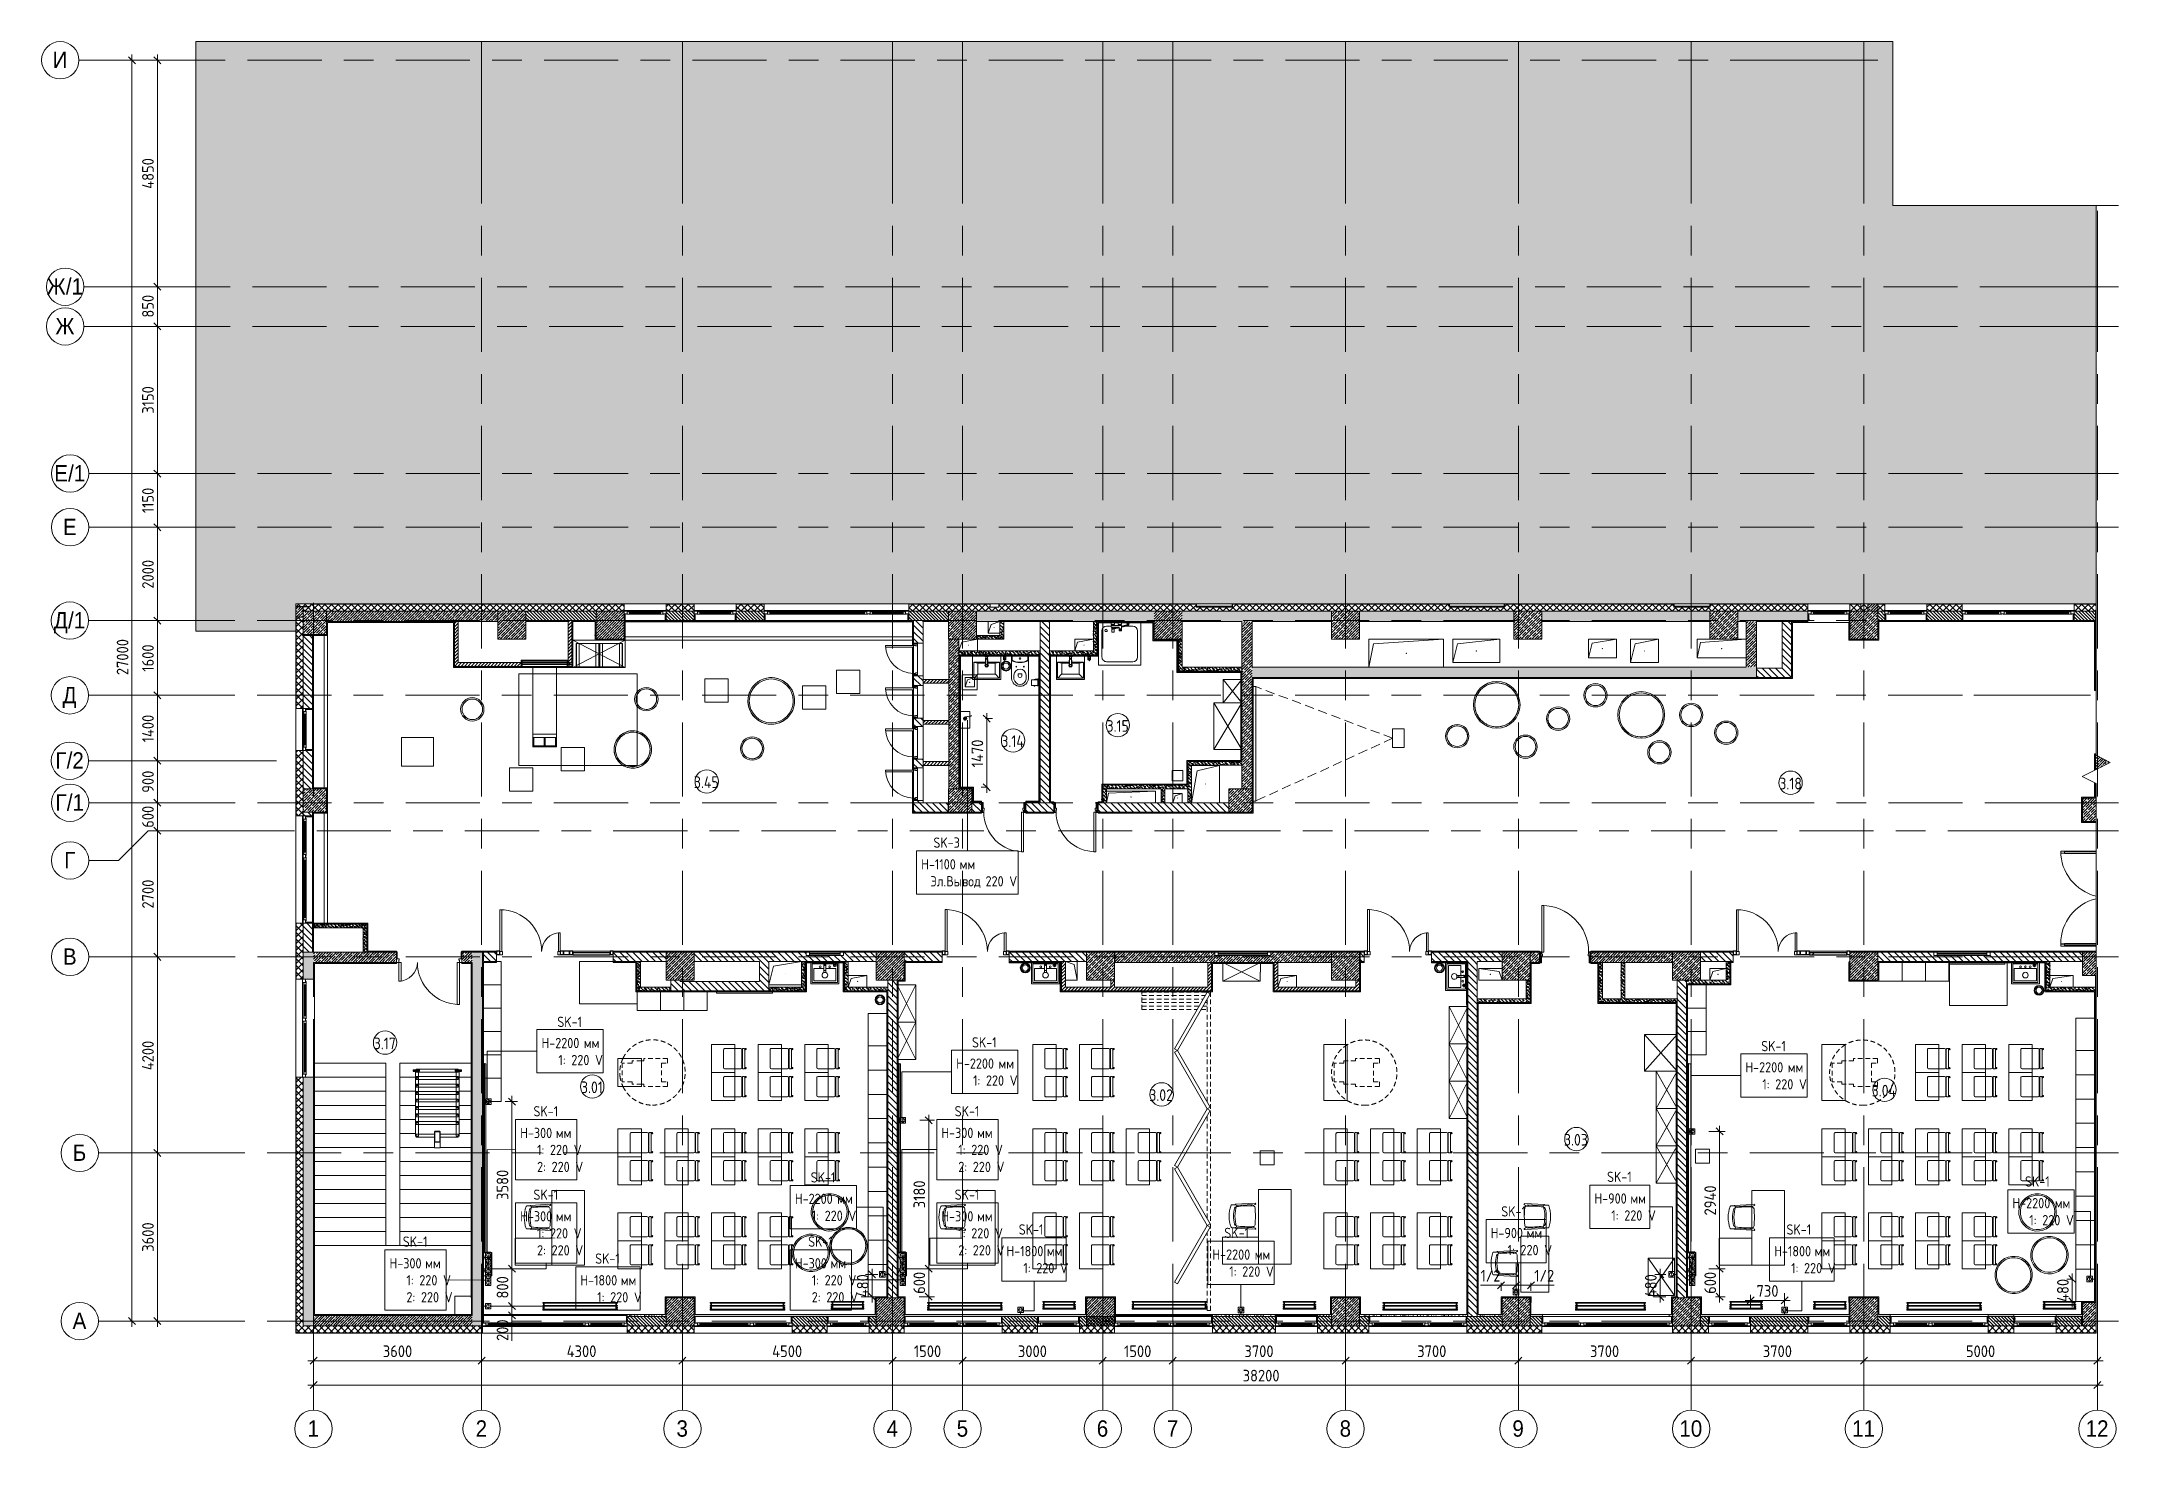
# Model space of a CAD drawing. Header units: millimetres. Extents: x -5714 to 188114, y -8553 to 29000.
# Drawn here: x -5714 to 38760, y -2706 to 27400 of the extents above; entities that cross this region are included whole.
import ezdxf

# ---------------------------------------------------------------- set-up
doc = ezdxf.new("R2010")
doc.units = ezdxf.units.MM
for name, pattern in [('200_ШТРИХ__ш1_п0_6_', [160, 100, -60]), ('ADSK_Штрих_ш2 п1', [300, 200, -100]), ('Осевая', [3175, 635, -476.25, 1587.5, -476.25])]:
    doc.linetypes.add(name, pattern=pattern)
for name, color, linetype, lineweight in [('0-1', 7, 'Continuous', 9), ('A-ANNO-DIMS', 7, 'Continuous', 9), ('A-ANNO-DIMS-100', 7, 'Continuous', 9), ('A-AREA-IDEN', 7, 'Continuous', 9), ('A-DETL', 7, 'Continuous', 9), ('A-DETL-3', 7, 'ADSK_Штрих_ш2 п1', 9), ('A-DETL-GENF', 7, 'Continuous', 9), ('A-DOOR', 7, 'Continuous', 9), ('A-DOOR-1', 7, 'Continuous', 13), ('A-DOOR-2', 7, '200_ШТРИХ__ш1_п0_6_', 9), ('A-DOOR-FRAM', 7, 'Continuous', 13), ('A-DOOR-FRAM-1', 7, 'Continuous', 9), ('A-GENM', 7, 'Continuous', 9), ('A-GENM-1', 7, 'Continuous', 25), ('A-GLAZ', 7, 'Continuous', 9), ('A-GLAZ-1', 7, 'Continuous', 13), ('A-GLAZ-CURT', 7, 'Continuous', 9), ('A-GLAZ-CURT-1', 7, 'Continuous', 25), ('A-GLAZ-CWMG', 7, 'Continuous', 9), ('A-GLAZ-CWMG-1', 7, 'Continuous', 25), ('A-WALL', 7, 'Continuous', 9), ('E-ELEC-FIXT-IDEN', 7, 'Continuous', 9), ('I-FURN', 7, 'Continuous', 9), ('I-WALL', 7, 'Continuous', 9), ('M-EQPM', 7, 'Continuous', 9), ('P-SANR-FIXT', 7, 'Continuous', 9), ('P-SANR-FIXT-1', 7, 'Continuous', 13), ('S-COLS', 7, 'Continuous', 9), ('S-STRS-1', 7, 'Continuous', 9), ('Оси', 7, 'Continuous', 9), ('Оси-1', 7, 'Continuous', 20), ('Оси-2', 7, 'Осевая', 9), ('Электрические приборы', 7, 'Continuous', 9)]:
    doc.layers.add(name, color=color, linetype=linetype, lineweight=lineweight)
for name, color, linetype, lineweight, true_color in [('A-DETL-1', 7, 'Continuous', 9, 0xf0f0f0), ('A-DETL-2', 7, 'Continuous', 9, 0xdadada), ('A-DETL-GENF-1', 7, 'Continuous', 9, 0xd4d4d4), ('A-WALL-1', 7, 'Continuous', 9, 0x3c3c3c), ('A-WALL-FNSH-1', 7, 'Continuous', 9, 0x3c3c3c), ('I-FURN-1', 7, 'Continuous', 9, 0xf0f0f0), ('I-FURN-2', 7, '200_ШТРИХ__ш1_п0_6_', 9, 0xf0f0f0), ('Оси розеток', 7, 'Continuous', 9, 0xff1e23)]:
    doc.layers.add(name, color=color, linetype=linetype, lineweight=lineweight, true_color=true_color)
doc.styles.add('Arial', font='arial.ttf', dxfattribs={"width": 0.9, "height": 350})
doc.styles.add('GOST Common', font='GOST_Common.ttf', dxfattribs={"width": 0.9, "height": 250})
doc.styles.add('GOST Common_1', font='GOST_Common.ttf', dxfattribs={"width": 0.9, "height": 220})
doc.styles.add('ISOCPEUR', font='isocpeur.ttf', dxfattribs={"width": 0.9, "height": 250})
doc.dimstyles.new('ISO-2_5_0_9К_БОЛЬШОЙ', dxfattribs={"dimscale": 304.8, "dimtxt": 248.995294, "dimasz": 0.492126, "dimexe": 0.393701, "dimexo": 0.984252, "dimgap": 0, "dimtad": 1, "dimdec": 0, "dimrnd": 10, "dimzin": 0, "dimdsep": 46, "dimtxsty": 'ISOCPEUR', "dimblk1": 'OBLIQUE', "dimblk2": 'OBLIQUE', "dimsah": 1, "dimcen": 0.09, "dimdle": 0.393701, "dimazin": 0, "dimtfac": 1, "dimtdec": 4, "dimtix": 1, "dimtmove": 1, "dimatfit": 3, "dimfxl": 1, "dimtvp": 1, "dimtolj": 1, "dimtzin": 0, "dimarcsym": 2})
doc.dimstyles.new('ISO-2_5_0_9К_БОЛЬШОЙ_1', dxfattribs={"dimscale": 304.8, "dimtxt": 248.995294, "dimasz": 0.492126, "dimexe": 0.393701, "dimexo": 0.984252, "dimgap": 0, "dimtad": 1, "dimdec": 0, "dimrnd": 10, "dimzin": 0, "dimdsep": 46, "dimtxsty": 'ISOCPEUR', "dimblk1": 'OBLIQUE', "dimblk2": 'OBLIQUE', "dimsah": 1, "dimcen": 0.09, "dimdle": 0.393701, "dimazin": 0, "dimtfac": 1, "dimtdec": 4, "dimtix": 1, "dimtmove": 0, "dimatfit": 3, "dimfxl": 1, "dimtvp": 1, "dimtolj": 1, "dimtzin": 0, "dimarcsym": 2})
doc.dimstyles.new('ISO-2_5_0_9К_БОЛЬШОЙ_2', dxfattribs={"dimscale": 304.8, "dimtxt": 248.995294, "dimasz": 0.492126, "dimexe": 0.393701, "dimexo": 0.984252, "dimgap": 0, "dimtad": 1, "dimdec": 0, "dimrnd": 10, "dimzin": 0, "dimdsep": 46, "dimtxsty": 'ISOCPEUR', "dimblk1": 'OBLIQUE', "dimblk2": 'OBLIQUE', "dimsah": 1, "dimcen": 0.09, "dimdle": 0.393701, "dimazin": 0, "dimtfac": 1, "dimtdec": 4, "dimtix": 1, "dimtmove": 2, "dimatfit": 3, "dimfxl": 1, "dimtvp": 1, "dimtolj": 1, "dimtzin": 0, "dimarcsym": 2})
pattern_1 = [(135, (0, 0), (-35.35534, -35.35534), [])]
pattern_2 = [(135, (0, 0), (-70.71068, -70.71068), [])]
pattern_3 = [(45, (0, 0), (-70.71068, 70.71068), []), (135, (0, 0), (-70.71068, -70.71068), [])]
pattern_4 = [(45, (0, 0), (-57.02463, 57.02463), []), (45, (57.025, 0), (-57.02463, 57.02463), [100.806, -20.161, 3.353, -16.808])]
pattern_5 = [(135, (1826.41, 164.685), (-14.14214, -14.14214), []), (225, (1826.41, 164.685), (14.14214, -14.14214), [])]
pattern_6 = [(45, (-296.384, 164.685), (-14.1421, 14.1421), []), (135, (-296.384, 164.685), (-14.1421, -14.1421), [])]
pattern_7 = [(135, (0, 0), (-75.43415, -75.43415), [106.68, -17.78, 3.556, -17.78]), (135, (0, 75.39), (-75.43415, -75.43415), []), (50, (0, 0), (127.52922, -11.15758), [13.335, -146.685]), (355, (0, 0), (-24.66966, 133.74002), [10.668, -117.348]), (100.451, (10.63, -0.93), (102.85973, 122.58178), [11.333, -124.663]), (46.184, (0, 35.56), (189.75516, -29.43036), [20.002, -220.027]), (96.636, (15.81, 33.1), (166.1822, 173.1996), [17, -186.995]), (351.184, (0, 35.56), (166.1839, 173.1976), [16.002, -176.022]), (21, (17.78, 26.67), (106.13027, -71.58603), [13.335, -146.685]), (326, (17.78, 26.67), (43.26188, 128.93175), [10.668, -117.348]), (71.451, (26.62, 20.7), (149.39198, 57.34505), [11.333, -124.663]), (37.5, (0, 0), (2.16223, 59.188357), [3.353, -112.573, 3.353, -115.773, -117.792]), (37.5, (0, 0), (2.16223, 59.188357), [-235.052, 3.353, -114.44]), (7.5, (0, 0), (46.77386, 70.12615), [3.353, -64.567, 3.353, -109.906, -44.894]), (7.5, (0, 0), (46.77386, 70.12615), [-181.178, 3.353, -41.542]), (327.5, (-39.65, 0), (94.91367, -4.010093), [3.353, -41.097, 3.353, -135.331, -184.023]), (327.5, (-39.65, 0), (94.91367, -4.010093), [-183.134, 3.353, -180.67]), (317.5, (-57.43, 0), (103.69057, 17.79882), [3.353, -54.432, 3.353, -88.748, -130.683]), (317.5, (-57.43, 0), (103.69057, 17.79882), [-149.885, 3.353, -127.33])]
pattern_8 = [(45, (0, 0), (-35.35534, 35.35534), [])]
pattern_9 = [(135, (1951.41, 164.685), (-14.14214, -14.14214), []), (225, (1951.41, 164.685), (14.14214, -14.14214), [])]
pattern_10 = [(45, (-171.384, 164.685), (-14.1421, 14.1421), []), (135, (-171.384, 164.685), (-14.1421, -14.1421), [])]
pattern_11 = [(45, (50, 50), (-199.9995, 0), [141.421, -141.421]), (45, (100, 50), (-199.9995, 0), [70.711, -212.132]), (45, (50, 100), (-199.9995, 0), [70.711, -212.132])]
pattern_12 = [(0, (0, 0), (121.92, 30.48), [10.058, -81.382, 10.058, -81.382, -487.68]), (0, (0, 0), (121.92, 30.48), [-182.88, 10.058, -172.822, 10.058, -81.382, -213.36]), (0, (0, 0), (121.92, 30.48), [-457.2, 10.058, -50.902, 10.058, -142.342]), (120, (45.72, 15.24), (-87.356454, 90.345817), [10.058, -81.382, 10.058, -81.382, -487.68]), (120, (45.72, 15.24), (-87.356454, 90.345817), [-182.88, 10.058, -172.822, 10.058, -81.382, -213.36]), (120, (45.72, 15.24), (-87.356454, 90.345817), [-457.2, 10.058, -50.902, 10.058, -142.342]), (240, (60.96, 76.2), (-34.563546, -120.825817), [10.058, -81.382, 10.058, -81.382, -487.68]), (240, (60.96, 76.2), (-34.563546, -120.825817), [-182.88, 10.058, -172.822, 10.058, -81.382, -213.36]), (240, (60.96, 76.2), (-34.563546, -120.825817), [-457.2, 10.058, -50.902, 10.058, -142.342])]

msp = doc.modelspace()

# ---------------------------------------------------------------- texts
at = {"layer": 'A-AREA-IDEN', "char_height": 250, "attachment_point": 1, "style": 'GOST Common'}
for s, insert, width in [('3.14', (14838.8, 12542.1), 627.721), ('3.15', (17090.7, 12868.6), 606.076), ('3.45', (8255.5, 11664.1), 685.443), ('3.18', (31497.5, 11636.4), 606.076), ('3.17', (1400.7, 6070.8), 606.076), ('3.01', (5837.2, 5131.5), 606.076), ('3.02', (18006.2, 4964), 663.797), ('3.04', (33476.2, 5060), 685.443), ('3.03', (26886.4, 4007.3), 663.797)]:
    msp.add_mtext(s, dxfattribs=dict(at, insert=insert, width=width))
at = {"layer": 'E-ELEC-FIXT-IDEN', "char_height": 220, "attachment_point": 1, "style": 'GOST Common_1'}
for s, insert, width in [('SK-3', (13384.6, 10355.9), 699.873), ('H-1100 ', (13124.1, 9891.9), 995.696), ('мм', (13945.6, 9891.9), 375.19), ('Эл', (13320.6, 9528.1), 339.114), ('Вывод', (13659.9, 9528.1), 873.038), (' 220 V', (14380.2, 9528.1), 865.822), ('\\fGOST Common|b0|i0|c204|p34|;\\W.9;.', (13600.4, 9528.1), 72.152), ('SK-1', (5330.4, 6517.5), 656.582), ('H-2200 ', (4993.8, 6063.7), 1096.708), ('мм', (5898.6, 6063.7), 375.19), ('SK-1', (14209.3, 6078), 656.582), ('SK-1', (31110, 5998), 656.582), ('   1: 220 V', (4993.8, 5699.9), 1291.519), ('H-2200 ', (13872.7, 5624.2), 1096.708), ('мм', (14777.6, 5624.2), 375.19), ('H-2200 ', (30773.4, 5544.2), 1096.708), ('мм', (31678.3, 5544.2), 375.19), ('   1: 220 V', (13872.7, 5260.4), 1291.519), ('   1: 220 V', (30773.4, 5180.4), 1291.519), ('SK-1', (4820, 4603.1), 656.582), ('SK-1', (13839.9, 4603.6), 656.582), ('H-300 ', (4536.9, 4139.1), 923.544), ('мм', (5298.9, 4139.1), 375.19), ('H-300 ', (13556.8, 4139.6), 923.544), ('мм', (14318.8, 4139.6), 375.19), ('   1: 220 V', (4536.9, 3775.3), 1291.519), ('   1: 220 V', (13556.8, 3775.8), 1291.519), ('   2: 220 V', (4536.9, 3411.5), 1342.025), ('SK-1', (10755.8, 3186.7), 656.582), ('   2: 220 V', (13556.8, 3412), 1342.025), ('SK-1', (27808.5, 3198.9), 656.582), ('SK-1', (4820, 2817.1), 656.582), ('H-2200 ', (10419.2, 2728.6), 1096.708), ('SK-1', (13839.9, 2817.7), 656.582), ('H-900 ', (27540.3, 2734.9), 930.759), ('мм', (28308.3, 2734.9), 375.19), ('SK-1', (36758.9, 3098.9), 656.582), ('H-300 ', (4536.9, 2353.1), 923.544), ('мм', (5298.9, 2353.1), 375.19), ('   1: 220 V', (10419.2, 2364.8), 1291.519), ('мм', (11324.1, 2728.6), 375.19), ('H-300 ', (13556.8, 2353.7), 923.544), ('мм', (14318.8, 2353.7), 375.19), ('SK-1', (25543.7, 2458.4), 656.582), ('   1: 220 V', (27540.3, 2371.1), 1291.519), ('H-2200 ', (36490.7, 2634.9), 1096.708), ('   1: 220 V', (36490.7, 2271.1), 1291.519), ('мм', (37395.6, 2634.9), 375.19), ('SK-1', (2022.3, 1812), 656.582), ('   1: 220 V', (4536.9, 1989.3), 1291.519), ('SK-1', (10702.3, 1812.5), 656.582), ('   1: 220 V', (13556.8, 1989.9), 1291.519), ('SK-1', (15211.4, 2071.8), 656.582), ('SK-1', (19613.2, 1998.4), 656.582), ('H-900 ', (25318.2, 1994.4), 930.759), ('мм', (26086.2, 1994.4), 375.19), ('SK-1', (31651.7, 2070.8), 656.582), ('H-300 ', (1739.3, 1348), 923.544), ('   2: 220 V', (4536.9, 1625.5), 1342.025), ('SK-1', (6141.4, 1448), 656.582), ('H-300 ', (10419.2, 1348.5), 923.544), ('   2: 220 V', (13556.8, 1626.1), 1342.025), ('H-1800 ', (14950.3, 1607.8), 1046.202), ('мм', (15813.5, 1607.8), 375.19), ('H-2200 ', (19359.3, 1534.4), 1096.708), ('мм', (20264.2, 1534.4), 375.19), ('   1: 220 V', (25318.2, 1630.6), 1291.519), ('H-1800 ', (31390.6, 1606.8), 1046.202), ('мм', (32253.8, 1606.8), 375.19), ('   1: 220 V', (1739.3, 984.2), 1291.519), ('мм', (2501.3, 1348), 375.19), ('H-1800 ', (5825.5, 984), 1046.202), ('мм', (6688.7, 984), 375.19), ('   1: 220 V', (10419.2, 984.7), 1291.519), ('мм', (11181.2, 1348.5), 375.19), ('   1: 220 V', (14950.3, 1244), 1291.519), ('   1: 220 V', (19359.3, 1170.6), 1291.519), ('   1: 220 V', (31390.6, 1243), 1291.519), ('   2: 220 V', (1739.3, 620.4), 1342.025), ('   1: 220 V', (5825.5, 620.2), 1291.519), ('   2: 220 V', (10419.2, 620.9), 1342.025)]:
    msp.add_mtext(s, dxfattribs=dict(at, insert=insert, width=width))
at = {"layer": 'Оси', "char_height": 350, "attachment_point": 1, "style": 'Arial'}
for s, insert, width in [('\\fArial|b0|i0|c204|p34|;\\W.9;И', (-5478.2, 27181), 389.62), ('\\fArial|b0|i0|c204|p34|;\\W.9;Ж', (-5603.7, 22331), 497.848), ('/1', (-5193, 22331), 454.557), ('\\fArial|b0|i0|c204|p34|;\\W.9;Ж', (-5416.1, 21481), 497.848), ('\\fArial|b0|i0|c204|p34|;\\W.9;Е', (-5442.4, 18331), 360.759), ('/1', (-5144.8, 18331), 454.557), ('\\fArial|b0|i0|c204|p34|;\\W.9;Е', (-5255.2, 17181), 360.759), ('\\fArial|b0|i0|c204|p34|;\\W.9;Д', (-5449.8, 15181), 367.975), ('/1', (-5146.2, 15181), 454.557), ('\\fArial|b0|i0|c204|p34|;\\W.9;Д', (-5262.1, 13581), 367.975), ('\\fArial|b0|i0|c204|p34|;\\W.9;Г', (-5420.1, 12181), 295.823), ('/2', (-5176, 12181), 454.557), ('\\fArial|b0|i0|c204|p34|;\\W.9;Г', (-5415.9, 11281), 295.823), ('/1', (-5171.8, 11281), 454.557), ('\\fArial|b0|i0|c204|p34|;\\W.9;Г', (-5228.2, 10046), 295.823), ('\\fArial|b0|i0|c204|p34|;\\W.9;В', (-5255.2, 7981), 360.759), ('\\fArial|b0|i0|c204|p34|;\\W.9;Б', (-5045.1, 3781), 353.544), ('\\fArial|b0|i0|c204|p34|;\\W.9;А', (-5048.3, 181), 360.759), ('\\fArial|b0|i0|c204|p34|;\\W.9;1', (-17.5, -2125.6), 303.038), ('\\fArial|b0|i0|c204|p34|;\\W.9;2', (3582.5, -2125.6), 303.038), ('\\fArial|b0|i0|c204|p34|;\\W.9;3', (7882.5, -2125.6), 303.038), ('\\fArial|b0|i0|c204|p34|;\\W.9;4', (12382.5, -2125.6), 303.038), ('\\fArial|b0|i0|c204|p34|;\\W.9;5', (13882.5, -2125.6), 303.038), ('\\fArial|b0|i0|c204|p34|;\\W.9;6', (16882.5, -2125.6), 303.038), ('\\fArial|b0|i0|c204|p34|;\\W.9;7', (18382.5, -2125.6), 303.038), ('\\fArial|b0|i0|c204|p34|;\\W.9;8', (22082.5, -2125.6), 303.038), ('\\fArial|b0|i0|c204|p34|;\\W.9;9', (25782.5, -2125.6), 303.038), ('10', (29357.4, -2125.6), 606.076), ('11', (33057.4, -2125.6), 606.076), ('12', (38057.4, -2125.6), 606.076)]:
    msp.add_mtext(s, dxfattribs=dict(at, insert=insert, width=width))

# ---------------------------------------------------------------- blocks, each defined once
blk = doc.blocks.new('BSC_Колонна _Прямоугольная - 600х600-23286269-План размещения напольных электротехнических лючков и розеток 3 этажа в осях 1-12')
at = {"layer": 'S-COLS'}
h = blk.add_hatch(dxfattribs=at)
h.set_pattern_fill('FP_1', color=256, style=0, pattern_type=2)
h.set_pattern_definition([(45, (-29509.74, -7600), (-57.02463, 57.02463), []), (45, (-29452.72, -7600), (-57.02463, 57.02463), [100.806, -20.161, 3.353, -16.808])])
h.paths.add_polyline_path([(-300, -300), (300, -300), (300, 300), (-300, 300)])
for p, q in [((300, 300), (-300, 300)), ((-300, 300), (-300, -300)), ((300, -300), (300, 300)), ((-300, -300), (300, -300))]:
    blk.add_line(p, q, dxfattribs=at)
blk = doc.blocks.new('BSC_Колонна _Прямоугольная - 600х600-V1-План размещения напольных электротехнических лючков и розеток 3 этажа в осях 1-12')
at = {"layer": 'S-COLS'}
h = blk.add_hatch(dxfattribs=at)
h.set_pattern_fill('FP_2', color=256, style=0, pattern_type=2)
h.set_pattern_definition([(45, (-25860, -200), (-57.02463, 57.02463), []), (45, (-25802.975, -200), (-57.02463, 57.02463), [100.806, -20.161, 3.353, -16.808])])
h.paths.add_polyline_path([(-300, -300), (300, -300), (300, 300), (-300, 300), (-300, -47)])
for p, q in [((300, 300), (-300, 300)), ((-300, 300), (-300, -300)), ((300, -300), (300, 300)), ((-300, -300), (300, -300))]:
    blk.add_line(p, q, dxfattribs=at)
blk = doc.blocks.new('BSC_Колонна _Прямоугольная - 600х600-V2-План размещения напольных электротехнических лючков и розеток 3 этажа в осях 1-12')
at = {"layer": 'S-COLS'}
h = blk.add_hatch(dxfattribs=at)
h.set_pattern_fill('FP_3', color=256, style=0, pattern_type=2)
h.set_pattern_definition([(45, (-29509.74, -200), (-57.02463, 57.02463), []), (45, (-29452.72, -200), (-57.02463, 57.02463), [100.806, -20.161, 3.353, -16.808])])
h.paths.add_polyline_path([(-300, -300), (300, -300), (300, 300), (-300, 300), (-300, -47)])
for p, q in [((300, 300), (-300, 300)), ((-300, 300), (-300, -300)), ((300, -300), (300, 300)), ((-300, -300), (300, -300))]:
    blk.add_line(p, q, dxfattribs=at)
blk = doc.blocks.new('BSC_Колонна _Прямоугольная - 600х600-V3-План размещения напольных электротехнических лючков и розеток 3 этажа в осях 1-12')
at = {"layer": 'S-COLS'}
h = blk.add_hatch(dxfattribs=at)
h.set_pattern_fill('FP_4', color=256, style=0, pattern_type=2)
h.set_pattern_definition([(45, (-14010, -14900), (-57.02463, 57.02463), []), (45, (-13952.975, -14900), (-57.02463, 57.02463), [100.806, -20.161, 3.353, -16.808])])
h.paths.add_polyline_path([(-300, -300), (300, -300), (300, 300), (-300, 300), (-300, 26)])
for p, q in [((300, 300), (-300, 300)), ((-300, 300), (-300, -300)), ((300, -300), (300, 300)), ((-300, -300), (300, -300))]:
    blk.add_line(p, q, dxfattribs=at)
blk = doc.blocks.new('BSC_Колонна _Прямоугольная - 600х600-V4-План размещения напольных электротехнических лючков и розеток 3 этажа в осях 1-12')
at = {"layer": 'S-COLS'}
h = blk.add_hatch(dxfattribs=at)
h.set_pattern_fill('FP_5', color=256, style=0, pattern_type=2)
h.set_pattern_definition([(45, (-25860, -7600), (-57.02463, 57.02463), []), (45, (-25802.975, -7600), (-57.02463, 57.02463), [100.806, -20.161, 3.353, -16.808])])
h.paths.add_polyline_path([(-300, -300), (300, -300), (300, 300), (-300, 300)])
for p, q in [((300, 300), (-300, 300)), ((-300, 300), (-300, -300)), ((300, -300), (300, 300)), ((-300, -300), (300, -300))]:
    blk.add_line(p, q, dxfattribs=at)
blk = doc.blocks.new('BSC_Колонна _Прямоугольная - 600х600-V5-План размещения напольных электротехнических лючков и розеток 3 этажа в осях 1-12')
at = {"layer": 'S-COLS'}
h = blk.add_hatch(dxfattribs=at)
h.set_pattern_fill('FP_6', color=256, style=0, pattern_type=2)
h.set_pattern_definition([(45, (-26110, -14900), (-57.02463, 57.02463), []), (45, (-26052.975, -14900), (-57.02463, 57.02463), [100.806, -20.161, 3.353, -16.808])])
h.paths.add_polyline_path([(-300, -300), (300, -300), (300, 300), (-300, 300), (-300, 26)])
for p, q in [((300, 300), (-300, 300)), ((-300, 300), (-300, -300)), ((300, -300), (300, 300)), ((-300, -300), (300, -300))]:
    blk.add_line(p, q, dxfattribs=at)
blk = doc.blocks.new('парапет1 - парапет-18629556-План размещения напольных электротехнических лючков и розеток 3 этажа в осях 1-12')
at = {"layer": 'A-GENM'}
for p, q in [((-2411, 27400), (33928, 27400)), ((-2411, 27400), (-2409, 27398)), ((-2411, 14773), (-2411, 27400)), ((33928, 27400), (33926, 27398)), ((33928, 27400), (33928, 27398)), ((-2411, 14773), (-2409, 14775)), ((-268, 14773), (-2411, 14773)), ((-268, 14775), (-268, 14773))]:
    blk.add_line(p, q, dxfattribs=at)
blk = doc.blocks.new('120_Окно_СКБ_2Ст - 120_Окно_СКБ_2Ст 3100х2500 _мал_ створка слева-2_-22446420-План размещения напольных электротехнических лючков и розеток 3 этажа в осях 1-12')
at = {"layer": 'A-GLAZ'}
for p, q in [((1550, -57), (-1550, -57)), ((-1530, -127), (-1500, -127)), ((-1430, -107), (-770, -107)), ((-770, -117), (-1430, -117)), ((-700, -127), (-670, -127)), ((-600, -107), (1430, -107)), ((1430, -117), (-600, -117)), ((1500, -127), (1530, -127))]:
    blk.add_line(p, q, dxfattribs=at)
at = {"layer": 'A-GLAZ-1'}
for p, q in [((-1550, -127), (-1550, -57)), ((-1550, -57), (-1480, -57)), ((-1480, -127), (-1550, -127)), ((-1480, -127), (-1500, -127)), ((-1500, -127), (-1500, -137)), ((-1500, -137), (-700, -137)), ((-700, -137), (-1500, -137)), ((-1480, -57), (-1480, -127)), ((-720, -87), (-1480, -87)), ((-1480, -87), (-1480, -127)), ((-1430, -137), (-1430, -87)), ((-770, -137), (-770, -87)), ((-720, -127), (-720, -57)), ((-720, -57), (-650, -57)), ((-720, -127), (-720, -87)), ((-650, -127), (-720, -127)), ((-700, -127), (-720, -127)), ((-700, -137), (-700, -127)), ((-650, -127), (-670, -127)), ((-670, -127), (-670, -137)), ((-670, -137), (1500, -137)), ((1500, -137), (-670, -137)), ((-650, -57), (-650, -127)), ((1480, -87), (-650, -87)), ((-650, -87), (-650, -127)), ((-600, -137), (-600, -87)), ((1430, -137), (1430, -87)), ((1480, -127), (1480, -57)), ((1480, -57), (1550, -57)), ((1480, -127), (1480, -87)), ((1550, -127), (1480, -127)), ((1500, -127), (1480, -127)), ((1500, -137), (1500, -127)), ((1550, -57), (1550, -127))]:
    blk.add_line(p, q, dxfattribs=at)
blk = doc.blocks.new('120_Окно_СКБ_2Ст - 120_Окно_СКБ_2Ст 2100х2500 _мал створка СЛЕВА_-22446485-План размещения напольных электротехнических лючков и розеток 3 этажа в осях 1-12')
at = {"layer": 'A-GLAZ'}
for p, q in [((1050, -57), (-1050, -57)), ((-1030, -127), (-1000, -127)), ((-930, -107), (-270, -107)), ((-270, -117), (-930, -117)), ((-200, -127), (-170, -127)), ((-100, -107), (930, -107)), ((930, -117), (-100, -117)), ((1000, -127), (1030, -127))]:
    blk.add_line(p, q, dxfattribs=at)
at = {"layer": 'A-GLAZ-1'}
for p, q in [((-1050, -127), (-1050, -57)), ((-1050, -57), (-980, -57)), ((-980, -127), (-1050, -127)), ((-980, -127), (-1000, -127)), ((-1000, -127), (-1000, -137)), ((-1000, -137), (-200, -137)), ((-200, -137), (-1000, -137)), ((-980, -57), (-980, -127)), ((-220, -87), (-980, -87)), ((-980, -87), (-980, -127)), ((-930, -137), (-930, -87)), ((-270, -137), (-270, -87)), ((-220, -127), (-220, -57)), ((-220, -57), (-150, -57)), ((-220, -127), (-220, -87)), ((-150, -127), (-220, -127)), ((-200, -127), (-220, -127)), ((-200, -137), (-200, -127)), ((-150, -127), (-170, -127)), ((-170, -127), (-170, -137)), ((-170, -137), (1000, -137)), ((1000, -137), (-170, -137)), ((-150, -57), (-150, -127)), ((980, -87), (-150, -87)), ((-150, -87), (-150, -127)), ((-100, -137), (-100, -87)), ((930, -137), (930, -87)), ((980, -127), (980, -57)), ((980, -57), (1050, -57)), ((980, -127), (980, -87)), ((1050, -127), (980, -127)), ((1000, -127), (980, -127)), ((1000, -137), (1000, -127)), ((1050, -57), (1050, -127))]:
    blk.add_line(p, q, dxfattribs=at)
blk = doc.blocks.new('120_Окно_СКБ_1Ст - 120_Окно_СКБ_1Ст 900х2500_h_-22445987-План размещения напольных электротехнических лючков и розеток 3 этажа в осях 1-12')
at = {"layer": 'A-GLAZ'}
for p, q in [((450, -57), (-450, -57)), ((-430, -127), (-400, -127)), ((-330, -107), (330, -107)), ((330, -117), (-330, -117)), ((400, -127), (430, -127))]:
    blk.add_line(p, q, dxfattribs=at)
at = {"layer": 'A-GLAZ-1'}
for p, q in [((-450, -127), (-450, -57)), ((-450, -57), (-380, -57)), ((-380, -127), (-450, -127)), ((-380, -127), (-400, -127)), ((-400, -127), (-400, -137)), ((-400, -137), (400, -137)), ((400, -137), (-400, -137)), ((-380, -57), (-380, -127)), ((380, -87), (-380, -87)), ((-380, -87), (-380, -127)), ((-330, -137), (-330, -87)), ((330, -137), (330, -87)), ((380, -127), (380, -57)), ((380, -57), (450, -57)), ((380, -127), (380, -87)), ((450, -127), (380, -127)), ((400, -127), (380, -127)), ((400, -137), (400, -127)), ((450, -57), (450, -127))]:
    blk.add_line(p, q, dxfattribs=at)
blk = doc.blocks.new('120_Окно_СКБ_1Ст - 120_Окно_СКБ_1Ст 900х2500_h_-20664874-План размещения напольных электротехнических лючков и розеток 3 этажа в осях 1-12')
at = {"layer": 'A-GLAZ'}
for p, q in [((450, -57), (-450, -57)), ((-430, -127), (-400, -127)), ((-330, -107), (330, -107)), ((330, -117), (-330, -117)), ((400, -127), (430, -127))]:
    blk.add_line(p, q, dxfattribs=at)
at = {"layer": 'A-GLAZ-1'}
for p, q in [((-450, -127), (-450, -57)), ((-450, -57), (-380, -57)), ((-380, -127), (-450, -127)), ((-380, -127), (-400, -127)), ((-400, -127), (-400, -137)), ((-400, -137), (400, -137)), ((400, -137), (-400, -137)), ((-380, -57), (-380, -127)), ((380, -87), (-380, -87)), ((-380, -87), (-380, -127)), ((-330, -137), (-330, -87)), ((330, -137), (330, -87)), ((380, -127), (380, -57)), ((380, -57), (450, -57)), ((380, -127), (380, -87)), ((450, -127), (380, -127)), ((400, -127), (380, -127)), ((400, -137), (400, -127)), ((450, -57), (450, -127))]:
    blk.add_line(p, q, dxfattribs=at)
blk = doc.blocks.new('BSC_Колонна _Прямоугольная - 600х600-V6-План размещения напольных электротехнических лючков и розеток 3 этажа в осях 1-12')
at = {"layer": 'S-COLS'}
h = blk.add_hatch(dxfattribs=at)
h.set_pattern_fill('FP_11', color=256, style=0, pattern_type=2)
h.set_pattern_definition([(45, (-33310, -7600), (-57.02463, 57.02463), []), (45, (-33252.975, -7600), (-57.02463, 57.02463), [100.806, -20.161, 3.353, -16.808])])
h.paths.add_polyline_path([(-300, -300), (300, -300), (300, 300), (-300, 300)])
for p, q in [((300, 300), (-300, 300)), ((-300, 300), (-300, -300)), ((300, -300), (300, 300)), ((-300, -300), (300, -300))]:
    blk.add_line(p, q, dxfattribs=at)
blk = doc.blocks.new('BSC_Колонна _Прямоугольная - 600х600-V7-План размещения напольных электротехнических лючков и розеток 3 этажа в осях 1-12')
at = {"layer": 'S-COLS'}
h = blk.add_hatch(dxfattribs=at)
h.set_pattern_fill('FP_12', color=256, style=0, pattern_type=2)
h.set_pattern_definition([(45, (-33310, -200), (-57.02463, 57.02463), []), (45, (-33252.975, -200), (-57.02463, 57.02463), [100.806, -20.161, 3.353, -16.808])])
h.paths.add_polyline_path([(-300, -300), (300, -300), (300, 300), (-300, 300), (-300, -47)])
for p, q in [((300, 300), (-300, 300)), ((-300, 300), (-300, -300)), ((300, -300), (300, 300)), ((-300, -300), (300, -300))]:
    blk.add_line(p, q, dxfattribs=at)
blk = doc.blocks.new('120_Окно_СКБ_2Ст - 120_Окно_СКБ_2Ст 2100х2400 _мал створка справа_-22446225-План размещения напольных электротехнических лючков и розеток 3 этажа в осях 1-12')
at = {"layer": 'A-GLAZ'}
for p, q in [((1050, -57), (-1050, -57)), ((-1030, -127), (-1000, -127)), ((-930, -107), (100, -107)), ((100, -117), (-930, -117)), ((170, -127), (199, -127)), ((270, -107), (930, -107)), ((930, -117), (270, -117)), ((1000, -127), (1030, -127))]:
    blk.add_line(p, q, dxfattribs=at)
at = {"layer": 'A-GLAZ-1'}
for p, q in [((-1050, -127), (-1050, -57)), ((-1050, -57), (-980, -57)), ((-980, -127), (-1050, -127)), ((-980, -127), (-1000, -127)), ((-1000, -127), (-1000, -137)), ((-1000, -137), (170, -137)), ((170, -137), (-1000, -137)), ((-980, -57), (-980, -127)), ((150, -87), (-980, -87)), ((-980, -87), (-980, -127)), ((-930, -137), (-930, -87)), ((100, -137), (100, -87)), ((150, -127), (150, -57)), ((150, -57), (220, -57)), ((150, -127), (150, -87)), ((220, -127), (150, -127)), ((170, -127), (150, -127)), ((170, -137), (170, -127)), ((220, -127), (200, -127)), ((200, -127), (200, -137)), ((200, -137), (1000, -137)), ((1000, -137), (200, -137)), ((220, -57), (220, -127)), ((980, -87), (220, -87)), ((220, -87), (220, -127)), ((270, -137), (270, -87)), ((930, -137), (930, -87)), ((980, -127), (980, -57)), ((980, -57), (1050, -57)), ((980, -127), (980, -87)), ((1050, -127), (980, -127)), ((1000, -127), (980, -127)), ((1000, -137), (1000, -127)), ((1050, -57), (1050, -127))]:
    blk.add_line(p, q, dxfattribs=at)
blk = doc.blocks.new('BSC_Колонна _Прямоугольная - 500х500-V8-План размещения напольных электротехнических лючков и розеток 3 этажа в осях 1-12')
at = {"layer": 'S-COLS'}
h = blk.add_hatch(dxfattribs=at)
h.set_pattern_fill('FP_13', color=256, style=0, pattern_type=2)
h.set_pattern_definition([(45, (-140, -14950), (-57.02463, 57.02463), []), (45, (-82.975, -14950), (-57.02463, 57.02463), [100.806, -20.161, 3.353, -16.808])])
h.paths.add_polyline_path([(-250, -250), (250, -250), (250, 250), (-250, 250), (-250, -24)])
for p, q in [((250, 250), (-250, 250)), ((-250, 250), (-250, -250)), ((250, -250), (250, 250)), ((-250, -250), (250, -250))]:
    blk.add_line(p, q, dxfattribs=at)
blk = doc.blocks.new('120_Окно_СКБ_2Ст - 120_Окно_СКБ_2Ст 2100х2400 _мал створка справа_-V9-План размещения напольных электротехнических лючков и розеток 3 этажа в осях 1-12')
at = {"layer": 'A-GLAZ'}
for p, q in [((1050, -57), (-1050, -57)), ((-1050, -127), (-1000, -127)), ((-930, -107), (100, -107)), ((100, -117), (-930, -117)), ((170, -127), (200, -127)), ((270, -107), (930, -107)), ((930, -117), (270, -117)), ((1000, -127), (1050, -127))]:
    blk.add_line(p, q, dxfattribs=at)
at = {"layer": 'A-GLAZ-1'}
for p, q in [((-1050, -127), (-1050, -57)), ((-1050, -57), (-980, -57)), ((-980, -127), (-1050, -127)), ((-980, -127), (-1000, -127)), ((-1000, -127), (-1000, -137)), ((-1000, -137), (170, -137)), ((170, -137), (-1000, -137)), ((-980, -57), (-980, -127)), ((150, -87), (-980, -87)), ((-980, -87), (-980, -127)), ((-930, -137), (-930, -87)), ((100, -137), (100, -87)), ((150, -127), (150, -57)), ((150, -57), (220, -57)), ((150, -127), (150, -87)), ((220, -127), (150, -127)), ((170, -127), (150, -127)), ((170, -137), (170, -127)), ((220, -127), (200, -127)), ((200, -127), (200, -137)), ((200, -137), (1000, -137)), ((1000, -137), (200, -137)), ((220, -57), (220, -127)), ((980, -87), (220, -87)), ((220, -87), (220, -127)), ((270, -137), (270, -87)), ((930, -137), (930, -87)), ((980, -127), (980, -57)), ((980, -57), (1050, -57)), ((980, -127), (980, -87)), ((1050, -127), (980, -127)), ((1000, -127), (980, -127)), ((1000, -137), (1000, -127)), ((1050, -57), (1050, -127))]:
    blk.add_line(p, q, dxfattribs=at)
blk = doc.blocks.new('120_Окно_СКБ_2Ст - 120_Окно_СКБ_2Ст 2300х2500 _мал створка справа_-22272277-План размещения напольных электротехнических лючков и розеток 3 этажа в осях 1-12')
at = {"layer": 'A-GLAZ'}
for p, q in [((1150, -57), (-1150, -57)), ((-1130, -127), (-1100, -127)), ((-1030, -107), (200, -107)), ((200, -117), (-1030, -117)), ((270, -127), (300, -127)), ((370, -107), (1030, -107)), ((1030, -117), (370, -117)), ((1100, -127), (1130, -127))]:
    blk.add_line(p, q, dxfattribs=at)
at = {"layer": 'A-GLAZ-1'}
for p, q in [((-1150, -127), (-1150, -57)), ((-1150, -57), (-1080, -57)), ((-1080, -127), (-1150, -127)), ((-1080, -127), (-1100, -127)), ((-1100, -127), (-1100, -137)), ((-1100, -137), (270, -137)), ((270, -137), (-1100, -137)), ((-1080, -57), (-1080, -127)), ((250, -87), (-1080, -87)), ((-1080, -87), (-1080, -127)), ((-1030, -137), (-1030, -87)), ((200, -137), (200, -87)), ((250, -127), (250, -57)), ((250, -57), (320, -57)), ((250, -127), (250, -87)), ((320, -127), (250, -127)), ((270, -127), (250, -127)), ((270, -137), (270, -127)), ((320, -127), (300, -127)), ((300, -127), (300, -137)), ((300, -137), (1100, -137)), ((1100, -137), (300, -137)), ((320, -57), (320, -127)), ((1080, -87), (320, -87)), ((320, -87), (320, -127)), ((370, -137), (370, -87)), ((1030, -137), (1030, -87)), ((1080, -127), (1080, -57)), ((1080, -57), (1150, -57)), ((1080, -127), (1080, -87)), ((1150, -127), (1080, -127)), ((1100, -127), (1080, -127)), ((1100, -137), (1100, -127)), ((1150, -57), (1150, -127))]:
    blk.add_line(p, q, dxfattribs=at)
blk = doc.blocks.new('110_Дверь_СКБ_2Ст - Д-1 Лестничная клетка EIS60-24280000-План размещения напольных электротехнических лючков и розеток 3 этажа в осях 1-12')
at = {"layer": 'A-DOOR'}
for centre, radius, start, end in [((-637.5, 110), 900, 0, 90), ((662.5, 110), 400, 90, 180)]:
    blk.add_arc(centre, radius, start, end, dxfattribs=at)
at = {"layer": 'A-DOOR-1'}
for p, q in [((-637.5, 1010), (-637.5, 110)), ((-587.5, 1010), (-637.5, 1010)), ((-587.5, 110), (-587.5, 1010)), ((662.5, 510), (612.5, 510)), ((612.5, 510), (612.5, 110)), ((662.5, 110), (662.5, 510)), ((-637.5, 110), (-587.5, 110)), ((612.5, 110), (662.5, 110))]:
    blk.add_line(p, q, dxfattribs=at)
at = {"layer": 'A-DOOR-FRAM'}
for p, q in [((-672.5, 118), (-742.5, 118)), ((-742.5, 118), (-742.5, 110)), ((-742.5, 110), (-672.5, 110)), ((-637.5, 110), (-687.5, 110)), ((-687.5, 110), (-687.5, 30)), ((-687.5, 30), (-627.5, 30)), ((-672.5, 30), (-687.5, 30)), ((-687.5, 30), (-687.5, -110)), ((-672.5, 110), (-672.5, 118)), ((-672.5, -110), (-672.5, 30)), ((-637.5, 60), (-637.5, 110)), ((-627.5, 60), (-637.5, 60)), ((-627.5, 30), (-627.5, 60)), ((662.5, 60), (652.5, 60)), ((652.5, 60), (652.5, 30)), ((652.5, 30), (712.5, 30)), ((662.5, 110), (662.5, 60)), ((712.5, 110), (662.5, 110)), ((767.5, 118), (697.5, 118)), ((697.5, 118), (697.5, 110)), ((697.5, 110), (767.5, 110)), ((712.5, 30), (697.5, 30)), ((697.5, 30), (697.5, -110)), ((712.5, 30), (712.5, 110)), ((712.5, -110), (712.5, 30)), ((767.5, 110), (767.5, 118)), ((-672.5, -110), (-742.5, -110)), ((-742.5, -110), (-742.5, -118)), ((-742.5, -118), (-672.5, -118)), ((-687.5, -110), (-672.5, -110)), ((-672.5, -118), (-672.5, -110)), ((697.5, -110), (712.5, -110)), ((767.5, -110), (697.5, -110)), ((697.5, -110), (697.5, -118)), ((697.5, -118), (767.5, -118)), ((767.5, -118), (767.5, -110))]:
    blk.add_line(p, q, dxfattribs=at)
blk = doc.blocks.new('DOR__перегородка__Прямоугольная - ТП-3_ Вн_ДПГ_6820х3300h-19315679-План размещения напольных электротехнических лючков и розеток 3 этажа в осях 1-12')
at = {"layer": 'A-DOOR-2'}
for p, q in [((6445, 1474), (6820, 1474)), ((6445, 1474), (6445, 288)), ((6520, 1474), (6520, 244)), ((6595, 1474), (6595, 201)), ((6670, 1474), (6670, 158)), ((6745, 1474), (6745, 114)), ((6820, 1474), (6820, 0)), ((0, 75), (0, 0)), ((0, 75), (1664, 75)), ((0, 0), (6820, 0)), ((1814, 75), (1827, 75)), ((1977, 75), (4164, 75)), ((4314, 75), (4325, 75)), ((4475, 75), (6663, 75)), ((6445, 201), (6445, 75)), ((6520, 158), (6520, 75)), ((6595, 114), (6595, 75)), ((6813, 75), (6820, 75))]:
    blk.add_line(p, q, dxfattribs=at)
at = {"layer": 'A-DOOR-FRAM'}
for p, q in [((570, 707), (608, 772)), ((1783, 7), (570, 707)), ((608, 772), (1820, 72)), ((1821, 72), (3033, 772)), ((3071, 707), (1858, 7)), ((3033, 772), (3071, 707)), ((3070, 707), (3107, 772)), ((4282, 7), (3070, 707)), ((3107, 772), (4320, 72)), ((4319, 72), (5532, 772)), ((5569, 707), (4357, 7)), ((5532, 772), (5569, 707)), ((5569, 707), (5607, 772)), ((6781, 7), (5569, 707)), ((5607, 772), (6819, 72)), ((1820, 72), (1783, 7)), ((1858, 7), (1821, 72)), ((4320, 72), (4282, 7)), ((4357, 7), (4319, 72)), ((6819, 72), (6781, 7))]:
    blk.add_line(p, q, dxfattribs=at)
blk = doc.blocks.new('BSC_Колонна _Прямоугольная - 600х600-V10-План размещения напольных электротехнических лючков и розеток 3 этажа в осях 1-12')
at = {"layer": 'S-COLS'}
h = blk.add_hatch(dxfattribs=at)
h.set_pattern_fill('FP_14', color=256, style=0, pattern_type=2)
h.set_pattern_definition([(45, (-33310, -14900), (-57.02463, 57.02463), []), (45, (-33252.975, -14900), (-57.02463, 57.02463), [100.806, -20.161, 3.353, -16.808])])
h.paths.add_polyline_path([(-300, -300), (300, -300), (300, 300), (-300, 300), (-300, 26)])
for p, q in [((300, 300), (-300, 300)), ((-300, 300), (-300, -300)), ((300, -300), (300, 300)), ((-300, -300), (300, -300))]:
    blk.add_line(p, q, dxfattribs=at)
blk = doc.blocks.new('110_Дверь_СКБ_1Ст_Внутренняя1 - Д-7_п__950x2100h_Туалет EW30-32897972-План размещения напольных электротехнических лючков и розеток 3 этажа в осях 1-12')
at = {"layer": 'A-DOOR'}
h = blk.add_hatch(dxfattribs=at)
h.set_pattern_fill('FP_15', color=256, style=0, pattern_type=2)
h.set_pattern_definition(pattern_5)
h.paths.add_polyline_path([(487.5, 100), (462.5, 100), (462.5, -100), (487.5, -100)])
at = {"layer": 'A-DOOR-FRAM-1'}
h = blk.add_hatch(dxfattribs=at)
h.set_pattern_fill('FP_16', color=256, style=0, pattern_type=2)
h.set_pattern_definition(pattern_6)
h.paths.add_polyline_path([(-437.5, 100), (-462.5, 100), (-462.5, -100), (-437.5, -100)])
at = {"layer": 'A-DOOR'}
blk.add_arc((-412.5, 100), 850, 360, 90, dxfattribs=at)
at = {"layer": 'A-DOOR-1'}
for p, q in [((-412.5, 950), (-412.5, 100)), ((-372.5, 950), (-412.5, 950)), ((-372.5, 100), (-372.5, 950)), ((-412.5, 100), (-372.5, 100))]:
    blk.add_line(p, q, dxfattribs=at)
at = {"layer": 'A-DOOR-FRAM'}
for p, q in [((-422.5, 108), (-492.5, 108)), ((-492.5, 108), (-492.5, 100)), ((-492.5, 100), (-422.5, 100)), ((-437.5, 100), (-462.5, 100)), ((-462.5, 100), (-462.5, -100)), ((-412.5, 100), (-437.5, 100)), ((-437.5, 100), (-437.5, 20)), ((-437.5, -100), (-437.5, 100)), ((-422.5, 100), (-437.5, 100)), ((-437.5, 100), (-437.5, 99)), ((-437.5, 99), (-422.5, 99)), ((-437.5, 20), (-402.5, 20)), ((-422.5, 20), (-437.5, 20)), ((-437.5, 20), (-437.5, -100)), ((-422.5, 100), (-422.5, 108)), ((-422.5, 99), (-422.5, 100)), ((-422.5, -100), (-422.5, 20)), ((-412.5, 60), (-412.5, 100)), ((-402.5, 60), (-412.5, 60)), ((-402.5, 20), (-402.5, 60)), ((437.5, 60), (427.5, 60)), ((427.5, 60), (427.5, 20)), ((427.5, 20), (462.5, 20)), ((437.5, 100), (437.5, 60)), ((462.5, 100), (437.5, 100)), ((517.5, 108), (447.5, 108)), ((447.5, 108), (447.5, 100)), ((462.5, 100), (447.5, 100)), ((447.5, 100), (447.5, 99)), ((447.5, 100), (517.5, 100)), ((447.5, 99), (462.5, 99)), ((462.5, 20), (447.5, 20)), ((447.5, 20), (447.5, -100)), ((462.5, 20), (462.5, 100)), ((487.5, 100), (462.5, 100)), ((462.5, 100), (462.5, -100)), ((462.5, 99), (462.5, 100)), ((462.5, -100), (462.5, 20)), ((487.5, -100), (487.5, 100)), ((517.5, 100), (517.5, 108)), ((-422.5, -100), (-492.5, -100)), ((-492.5, -100), (-492.5, -108)), ((-492.5, -108), (-422.5, -108)), ((-462.5, -100), (-437.5, -100)), ((-437.5, -100), (-422.5, -100)), ((-422.5, -108), (-422.5, -100)), ((447.5, -100), (462.5, -100)), ((517.5, -100), (447.5, -100)), ((447.5, -100), (447.5, -108)), ((447.5, -108), (517.5, -108)), ((462.5, -100), (487.5, -100)), ((517.5, -108), (517.5, -100))]:
    blk.add_line(p, q, dxfattribs=at)
blk = doc.blocks.new('SND_Aquanet_Душевой поддон_HX108_Квадратный_С опорами_Сантехкомплект__$ - 900х900-31006294-План размещения напольных электротехнических лючков и розеток 3 этажа в осях 1-12')
at = {"layer": 'P-SANR-FIXT'}
for p, q in [((450, 450), (-450, 450)), ((450, -450), (450, 450)), ((-380, 111), (-380, 280)), ((-380, 40), (-380, 64)), ((-280, 380), (280, 380)), ((380, 280), (380, -280)), ((-380, -280), (-380, -182)), ((280, -380), (-280, -380)), ((-450, -450), (450, -450))]:
    blk.add_line(p, q, dxfattribs=at)
for centre, radius, start, end in [((-280, 280), 100, 90, 180), ((280, 280), 100, 0, 90), ((-280, -280), 100, 180, 270), ((-290, -290), 25, 90, 270), ((-290, -290), 25, 270, 90), ((280, -280), 100, 270, 0)]:
    blk.add_arc(centre, radius, start, end, dxfattribs=at)
blk = doc.blocks.new('110_Дверь_СКБ_1Ст_Внутренняя1 - Д-7_п__950x2100h_Туалет-32491181-План размещения напольных электротехнических лючков и розеток 3 этажа в осях 1-12')
at = {"layer": 'A-DOOR'}
h = blk.add_hatch(dxfattribs=at)
h.set_pattern_fill('FP_15', color=256, style=0, pattern_type=2)
h.set_pattern_definition(pattern_5)
h.paths.add_polyline_path([(487.5, 100), (462.5, 100), (462.5, -100), (487.5, -100)])
at = {"layer": 'A-DOOR-FRAM-1'}
h = blk.add_hatch(dxfattribs=at)
h.set_pattern_fill('FP_16', color=256, style=0, pattern_type=2)
h.set_pattern_definition(pattern_6)
h.paths.add_polyline_path([(-437.5, 100), (-462.5, 100), (-462.5, -100), (-437.5, -100)])
at = {"layer": 'A-DOOR'}
blk.add_arc((-412.5, 100), 850, 360, 90, dxfattribs=at)
at = {"layer": 'A-DOOR-1'}
for p, q in [((-412.5, 950), (-412.5, 100)), ((-372.5, 950), (-412.5, 950)), ((-372.5, 100), (-372.5, 950)), ((-412.5, 100), (-372.5, 100))]:
    blk.add_line(p, q, dxfattribs=at)
at = {"layer": 'A-DOOR-FRAM'}
for p, q in [((-422.5, 108), (-492.5, 108)), ((-492.5, 108), (-492.5, 100)), ((-492.5, 100), (-422.5, 100)), ((-437.5, 100), (-462.5, 100)), ((-462.5, 100), (-462.5, -100)), ((-412.5, 100), (-437.5, 100)), ((-437.5, 100), (-437.5, 20)), ((-437.5, -100), (-437.5, 100)), ((-422.5, 100), (-437.5, 100)), ((-437.5, 100), (-437.5, 99)), ((-437.5, 99), (-422.5, 99)), ((-437.5, 20), (-402.5, 20)), ((-422.5, 20), (-437.5, 20)), ((-437.5, 20), (-437.5, -100)), ((-422.5, 100), (-422.5, 108)), ((-422.5, 99), (-422.5, 100)), ((-422.5, -100), (-422.5, 20)), ((-412.5, 60), (-412.5, 100)), ((-402.5, 60), (-412.5, 60)), ((-402.5, 20), (-402.5, 60)), ((437.5, 60), (427.5, 60)), ((427.5, 60), (427.5, 20)), ((427.5, 20), (462.5, 20)), ((437.5, 100), (437.5, 60)), ((462.5, 100), (437.5, 100)), ((517.5, 108), (447.5, 108)), ((447.5, 108), (447.5, 100)), ((462.5, 100), (447.5, 100)), ((447.5, 100), (447.5, 99)), ((447.5, 100), (517.5, 100)), ((447.5, 99), (462.5, 99)), ((462.5, 20), (447.5, 20)), ((447.5, 20), (447.5, -100)), ((462.5, 20), (462.5, 100)), ((487.5, 100), (462.5, 100)), ((462.5, 100), (462.5, -100)), ((462.5, 99), (462.5, 100)), ((462.5, -100), (462.5, 20)), ((487.5, -100), (487.5, 100)), ((517.5, 100), (517.5, 108)), ((-422.5, -100), (-492.5, -100)), ((-492.5, -100), (-492.5, -108)), ((-492.5, -108), (-422.5, -108)), ((-462.5, -100), (-437.5, -100)), ((-437.5, -100), (-422.5, -100)), ((-422.5, -108), (-422.5, -100)), ((447.5, -100), (462.5, -100)), ((517.5, -100), (447.5, -100)), ((447.5, -100), (447.5, -108)), ((447.5, -108), (517.5, -108)), ((462.5, -100), (487.5, -100)), ((517.5, -108), (517.5, -100))]:
    blk.add_line(p, q, dxfattribs=at)
blk = doc.blocks.new('BSC_Колонна _Прямоугольная - 500х500-V11-План размещения напольных электротехнических лючков и розеток 3 этажа в осях 1-12')
at = {"layer": 'S-COLS'}
h = blk.add_hatch(dxfattribs=at)
h.set_pattern_fill('FP_18', color=256, style=0, pattern_type=2)
h.set_pattern_definition([(45, (-19960, -11150), (-57.02463, 57.02463), []), (45, (-19902.975, -11150), (-57.02463, 57.02463), [100.806, -20.161, 3.353, -16.808])])
h.paths.add_polyline_path([(-250, -250), (250, -250), (250, 250), (-250, 250)])
for p, q in [((250, 250), (-250, 250)), ((-250, 250), (-250, -250)), ((250, -250), (250, 250)), ((-250, -250), (250, -250))]:
    blk.add_line(p, q, dxfattribs=at)
blk = doc.blocks.new('BSC_Колонна _Прямоугольная - 600х600-V12-План размещения напольных электротехнических лючков и розеток 3 этажа в осях 1-12')
at = {"layer": 'S-COLS'}
h = blk.add_hatch(dxfattribs=at)
h.set_pattern_fill('FP_19', color=256, style=0, pattern_type=2)
h.set_pattern_definition([(45, (-30310, -14900), (-57.02463, 57.02463), []), (45, (-30252.975, -14900), (-57.02463, 57.02463), [100.806, -20.161, 3.353, -16.808])])
h.paths.add_polyline_path([(-300, -300), (300, -300), (300, 300), (-300, 300), (-300, 26)])
for p, q in [((300, 300), (-300, 300)), ((-300, 300), (-300, -300)), ((300, -300), (300, 300)), ((-300, -300), (300, -300))]:
    blk.add_line(p, q, dxfattribs=at)
blk = doc.blocks.new('BSC_Колонна _Прямоугольная - 500х500-V13-План размещения напольных электротехнических лючков и розеток 3 этажа в осях 1-12')
at = {"layer": 'S-COLS'}
h = blk.add_hatch(dxfattribs=at)
h.set_pattern_fill('FP_20', color=256, style=0, pattern_type=2)
h.set_pattern_definition([(45, (-38240, -150), (-57.02463, 57.02463), []), (45, (-38182.975, -150), (-57.02463, 57.02463), [100.806, -20.161, 3.353, -16.808])])
h.paths.add_polyline_path([(-250, -250), (43, -250), (43, 250), (-250, 250), (-250, 3)])
for p, q in [((43, 250), (-250, 250)), ((-250, 250), (-250, -250)), ((-250, -250), (43, -250))]:
    blk.add_line(p, q, dxfattribs=at)
blk = doc.blocks.new('BSC_Колонна _Прямоугольная - 500х500-V14-План размещения напольных электротехнических лючков и розеток 3 этажа в осях 1-12')
at = {"layer": 'S-COLS'}
h = blk.add_hatch(dxfattribs=at)
h.set_pattern_fill('FP_21', color=256, style=0, pattern_type=2)
h.set_pattern_definition([(45, (-38240, -7650), (-57.02463, 57.02463), []), (45, (-38182.975, -7650), (-57.02463, 57.02463), [100.806, -20.161, 3.353, -16.808])])
h.paths.add_polyline_path([(-250, -250), (43, -250), (43, 250), (-250, 250), (-250, -111)])
for p, q in [((43, 250), (-250, 250)), ((-250, 250), (-250, -250)), ((-250, -250), (43, -250))]:
    blk.add_line(p, q, dxfattribs=at)
blk = doc.blocks.new('120_Окно_СКБ_2Ст - 120_Окно_СКБ_2Ст 3100х2500 _мал_створка слева_ 2-22446355-План размещения напольных электротехнических лючков и розеток 3 этажа в осях 1-12')
at = {"layer": 'A-GLAZ'}
for p, q in [((1550, -57), (-1550, -57)), ((-1530, -127), (-1500, -127)), ((-1430, -107), (600, -107)), ((600, -117), (-1430, -117)), ((670, -127), (700, -127)), ((770, -107), (1430, -107)), ((1430, -117), (770, -117)), ((1500, -127), (1530, -127))]:
    blk.add_line(p, q, dxfattribs=at)
at = {"layer": 'A-GLAZ-1'}
for p, q in [((-1550, -127), (-1550, -57)), ((-1550, -57), (-1480, -57)), ((-1480, -127), (-1550, -127)), ((-1480, -127), (-1500, -127)), ((-1500, -127), (-1500, -137)), ((-1500, -137), (670, -137)), ((670, -137), (-1500, -137)), ((-1480, -57), (-1480, -127)), ((650, -87), (-1480, -87)), ((-1480, -87), (-1480, -127)), ((-1430, -137), (-1430, -87)), ((600, -137), (600, -87)), ((650, -127), (650, -57)), ((650, -57), (720, -57)), ((650, -127), (650, -87)), ((720, -127), (650, -127)), ((670, -127), (650, -127)), ((670, -137), (670, -127)), ((720, -127), (700, -127)), ((700, -127), (700, -137)), ((700, -137), (1500, -137)), ((1500, -137), (700, -137)), ((720, -57), (720, -127)), ((1480, -87), (720, -87)), ((720, -87), (720, -127)), ((770, -137), (770, -87)), ((1430, -137), (1430, -87)), ((1480, -127), (1480, -57)), ((1480, -57), (1550, -57)), ((1480, -127), (1480, -87)), ((1550, -127), (1480, -127)), ((1500, -127), (1480, -127)), ((1500, -137), (1500, -127)), ((1550, -57), (1550, -127))]:
    blk.add_line(p, q, dxfattribs=at)
blk = doc.blocks.new('ОМ_Полоса_Трапеция прямоугольная_Прокат_ГОСТ 103-2006 - ОМ_Полоса_Трапеция прямоугольная_Прокат_ГОСТ 103-2006-21111644-План размещения напольных электротехнических лючков и розеток 3 этажа в осях 1-12')
at = {"layer": 'A-GENM'}
for p, q in [((2311, 4248), (2311, 4258)), ((2311, 4258), (2351, 4258)), ((2351, 4248), (2311, 4248)), ((2351, 4258), (2351, 4248))]:
    blk.add_line(p, q, dxfattribs=at)
blk = doc.blocks.new('ОМ_Полоса_Трапеция прямоугольная_Прокат_ГОСТ 103-2006 - ОМ_Полоса_Трапеция прямоугольная_Прокат_ГОСТ 103-2006-V15-План размещения напольных электротехнических лючков и розеток 3 этажа в осях 1-12')
at = {"layer": 'A-GENM-1'}
for p, q in [((2351, 4898), (2311, 4898)), ((2311, 4898), (2311, 4888)), ((2351, 4888), (2351, 4898)), ((2311, 4888), (2351, 4888))]:
    blk.add_line(p, q, dxfattribs=at)
blk = doc.blocks.new('ОМ_Полоса_Трапеция прямоугольная_Прокат_ГОСТ 103-2006 - ОМ_Полоса_Трапеция прямоугольная_Прокат_ГОСТ 103-2006-V16-План размещения напольных электротехнических лючков и розеток 3 этажа в осях 1-12')
at = {"layer": 'A-GENM-1'}
for p, q in [((2351, 5058), (2311, 5058)), ((2311, 5058), (2311, 5048)), ((2311, 5048), (2351, 5048)), ((2351, 5048), (2351, 5058))]:
    blk.add_line(p, q, dxfattribs=at)
blk = doc.blocks.new('ОМ_Полоса_Трапеция прямоугольная_Прокат_ГОСТ 103-2006 - ОМ_Полоса_Трапеция прямоугольная_Прокат_ГОСТ 103-2006-V17-План размещения напольных электротехнических лючков и розеток 3 этажа в осях 1-12')
at = {"layer": 'A-GENM-1'}
for p, q in [((2351, 5218), (2311, 5218)), ((2311, 5218), (2311, 5208)), ((2311, 5208), (2351, 5208)), ((2351, 5208), (2351, 5218))]:
    blk.add_line(p, q, dxfattribs=at)
blk = doc.blocks.new('ОМ_Полоса_Прокат_ГОСТ 103-2006 - ОМ_Полоса_Прокат_ГОСТ 103-2006-22193251-План размещения напольных электротехнических лючков и розеток 3 этажа в осях 1-12')
at = {"layer": 'A-GENM'}
for p, q in [((2381, 5378), (2241, 5378)), ((2241, 5378), (2241, 5375)), ((2241, 5375), (2381, 5375)), ((2381, 5375), (2381, 5378))]:
    blk.add_line(p, q, dxfattribs=at)
blk = doc.blocks.new('ОМ_Полоса_Прокат_ГОСТ 103-2006 - ОМ_Полоса_Прокат_ГОСТ 103-2006-22193252-План размещения напольных электротехнических лючков и розеток 3 этажа в осях 1-12')
at = {"layer": 'A-GENM'}
for p, q in [((2241, 5370), (2381, 5370)), ((2241, 5353), (2241, 5370)), ((2381, 5370), (2381, 5353))]:
    blk.add_line(p, q, dxfattribs=at)
at = {"layer": 'A-GENM-1'}
for p, q in [((2381, 5353), (2241, 5353)), ((2241, 5353), (2241, 5350)), ((2241, 5350), (2381, 5350)), ((2381, 5350), (2381, 5353))]:
    blk.add_line(p, q, dxfattribs=at)
blk = doc.blocks.new('ОМ_Полоса_Трапеция прямоугольная_Прокат_ГОСТ 103-2006 - ОМ_Полоса_Трапеция прямоугольная_Прокат_ГОСТ 103-2006-21111686-План размещения напольных электротехнических лючков и розеток 3 этажа в осях 1-12')
at = {"layer": 'A-GENM'}
for p, q in [((3171, 4248), (3171, 4258)), ((3171, 4258), (3211, 4258)), ((3211, 4248), (3171, 4248)), ((3211, 4258), (3211, 4248))]:
    blk.add_line(p, q, dxfattribs=at)
blk = doc.blocks.new('ОМ_Полоса_Трапеция прямоугольная_Прокат_ГОСТ 103-2006 - ОМ_Полоса_Трапеция прямоугольная_Прокат_ГОСТ 103-2006-V18-План размещения напольных электротехнических лючков и розеток 3 этажа в осях 1-12')
at = {"layer": 'A-GENM-1'}
for p, q in [((3171, 4898), (3171, 4888)), ((3211, 4898), (3171, 4898)), ((3211, 4888), (3211, 4898)), ((3171, 4888), (3211, 4888))]:
    blk.add_line(p, q, dxfattribs=at)
blk = doc.blocks.new('ОМ_Полоса_Трапеция прямоугольная_Прокат_ГОСТ 103-2006 - ОМ_Полоса_Трапеция прямоугольная_Прокат_ГОСТ 103-2006-V19-План размещения напольных электротехнических лючков и розеток 3 этажа в осях 1-12')
at = {"layer": 'A-GENM-1'}
for p, q in [((3171, 5058), (3171, 5048)), ((3211, 5058), (3171, 5058)), ((3171, 5048), (3211, 5048)), ((3211, 5048), (3211, 5058))]:
    blk.add_line(p, q, dxfattribs=at)
blk = doc.blocks.new('ОМ_Полоса_Трапеция прямоугольная_Прокат_ГОСТ 103-2006 - ОМ_Полоса_Трапеция прямоугольная_Прокат_ГОСТ 103-2006-V20-План размещения напольных электротехнических лючков и розеток 3 этажа в осях 1-12')
at = {"layer": 'A-GENM-1'}
for p, q in [((3171, 5218), (3171, 5208)), ((3211, 5218), (3171, 5218)), ((3171, 5208), (3211, 5208)), ((3211, 5208), (3211, 5218))]:
    blk.add_line(p, q, dxfattribs=at)
blk = doc.blocks.new('ОМ_Полоса_Прокат_ГОСТ 103-2006 - ОМ_Полоса_Прокат_ГОСТ 103-2006-22193295-План размещения напольных электротехнических лючков и розеток 3 этажа в осях 1-12')
at = {"layer": 'A-GENM'}
for p, q in [((3141, 5378), (3141, 5375)), ((3281, 5378), (3141, 5378)), ((3141, 5375), (3281, 5375)), ((3281, 5375), (3281, 5378))]:
    blk.add_line(p, q, dxfattribs=at)
blk = doc.blocks.new('ОМ_Полоса_Прокат_ГОСТ 103-2006 - ОМ_Полоса_Прокат_ГОСТ 103-2006-22193296-План размещения напольных электротехнических лючков и розеток 3 этажа в осях 1-12')
at = {"layer": 'A-GENM'}
for p, q in [((3141, 5370), (3281, 5370)), ((3141, 5353), (3141, 5370)), ((3281, 5370), (3281, 5353))]:
    blk.add_line(p, q, dxfattribs=at)
at = {"layer": 'A-GENM-1'}
for p, q in [((3141, 5353), (3141, 5350)), ((3281, 5353), (3141, 5353)), ((3141, 5350), (3281, 5350)), ((3281, 5350), (3281, 5353))]:
    blk.add_line(p, q, dxfattribs=at)
blk = doc.blocks.new('ОМ_Труба_ГОСТ 8639-82 - ОМ_Труба_ГОСТ 8639-82-21111694-План размещения напольных электротехнических лючков и розеток 3 этажа в осях 1-12')
at = {"layer": 'A-GENM'}
for p, q in [((2701, 3848), (2701, 4048)), ((2707, 4048), (2707, 3848)), ((2710, 4065), (2812, 4065)), ((2812, 4053), (2710, 4053)), ((2815, 3848), (2815, 4048)), ((2821, 4048), (2821, 3848)), ((2701, 3848), (2701, 3713)), ((2710, 3842), (2812, 3842)), ((2812, 3830), (2710, 3830)), ((2812, 3709), (2710, 3709)), ((2821, 3713), (2821, 3848))]:
    blk.add_line(p, q, dxfattribs=at)
at = {"layer": 'A-GENM', "flags": 128}
for points in [[(2701, 4048), (2701, 4051), (2701, 4054), (2702, 4057), (2703, 4060), (2705, 4062), (2706, 4064), (2708, 4065), (2710, 4065)], [(2710, 4053), (2709, 4053), (2709, 4053), (2708, 4052), (2708, 4052), (2707, 4051), (2707, 4050), (2707, 4049), (2707, 4048)], [(2812, 4065), (2813, 4065), (2815, 4064), (2817, 4062), (2818, 4060), (2819, 4057), (2820, 4054), (2821, 4051), (2821, 4048)], [(2815, 4048), (2815, 4049), (2814, 4050), (2814, 4051), (2814, 4052), (2813, 4052), (2813, 4053), (2812, 4053), (2812, 4053)], [(2710, 3830), (2708, 3830), (2706, 3831), (2705, 3833), (2703, 3835), (2702, 3838), (2701, 3841), (2701, 3844), (2701, 3848)], [(2707, 3848), (2707, 3846), (2707, 3845), (2707, 3844), (2708, 3843), (2708, 3843), (2709, 3842), (2709, 3842), (2710, 3842)], [(2821, 3848), (2821, 3844), (2820, 3841), (2819, 3838), (2818, 3835), (2817, 3833), (2815, 3831), (2813, 3830), (2812, 3830)], [(2812, 3842), (2812, 3842), (2813, 3842), (2813, 3843), (2814, 3843), (2814, 3844), (2814, 3845), (2815, 3846), (2815, 3848)]]:
    blk.add_lwpolyline(points, dxfattribs=at)
at = {"layer": 'A-GENM'}
for centre, start_param, end_param in [((2710, 3713), 3.141593, 4.712389), ((2812, 3713), 4.712389, 6.283185)]:
    blk.add_ellipse(centre, major_axis=(9, 0), ratio=0.509802, start_param=start_param, end_param=end_param, dxfattribs=at)
blk = doc.blocks.new('ОМ_Уголок_ГОСТ 8509-93 - ОМ_Уголок_ГОСТ 8509-93-22194532-План размещения напольных электротехнических лючков и розеток 3 этажа в осях 1-12')
at = {"layer": 'A-GENM'}
for p, q in [((0, 45.2), (0, -17.8)), ((390, 45.2), (0, 45.2)), ((900, 45.2), (510, 45.2)), ((900, -17.8), (900, 45.2)), ((0, -17.8), (390, -17.8)), ((510, -17.8), (900, -17.8))]:
    blk.add_line(p, q, dxfattribs=at)
blk = doc.blocks.new('ОМ_Уголок_ГОСТ 8509-93 - ОМ_Уголок_ГОСТ 8509-93-V21-План размещения напольных электротехнических лючков и розеток 3 этажа в осях 1-12')
at = {"layer": 'A-GENM'}
for p, q in [((0, 45.2), (0, 10)), ((900, 45.2), (0, 45.2)), ((900, 10), (900, 45.2)), ((0, 0), (0, -17.8)), ((0, -17.8), (900, -17.8)), ((900, -17.8), (900, 0))]:
    blk.add_line(p, q, dxfattribs=at)
blk = doc.blocks.new('ОМ_Уголок_ГОСТ 8509-93 - ОМ_Уголок_ГОСТ 8509-93-22194533-План размещения напольных электротехнических лючков и розеток 3 этажа в осях 1-12')
at = {"layer": 'A-GENM'}
for p, q in [((0, 45.2), (0, 40)), ((300, 45.2), (0, 45.2)), ((300, -17.8), (300, 45.2)), ((0, 0), (0, -17.8)), ((0, -17.8), (300, -17.8))]:
    blk.add_line(p, q, dxfattribs=at)
blk = doc.blocks.new('ОМ_Уголок_ГОСТ 8509-93 - ОМ_Уголок_ГОСТ 8509-93-V22-План размещения напольных электротехнических лючков и розеток 3 этажа в осях 1-12')
at = {"layer": 'A-GENM'}
for p, q in [((0, 45.2), (0, -17.8)), ((300, 45.2), (0, 45.2)), ((300, 40), (300, 45.2)), ((0, -17.8), (300, -17.8)), ((300, -17.8), (300, 0))]:
    blk.add_line(p, q, dxfattribs=at)
blk = doc.blocks.new('ОМ_Уголок_ГОСТ 8509-93 - ОМ_Уголок_ГОСТ 8509-93-V23-План размещения напольных электротехнических лючков и розеток 3 этажа в осях 1-12')
at = {"layer": 'A-GENM'}
for p, q in [((0, 45.2), (0, 40)), ((142.2, 45.2), (0, 45.2)), ((0, 0), (0, -17.8)), ((0, -17.8), (160, -17.8))]:
    blk.add_line(p, q, dxfattribs=at)
blk = doc.blocks.new('ОМ_Уголок_ГОСТ 8509-93 - ОМ_Уголок_ГОСТ 8509-93-V24-План размещения напольных электротехнических лючков и розеток 3 этажа в осях 1-12')
at = {"layer": 'A-GENM'}
for p, q in [((300, 45.2), (157.8, 45.2)), ((300, 40), (300, 45.2)), ((140, -17.8), (300, -17.8)), ((300, -17.8), (300, 0))]:
    blk.add_line(p, q, dxfattribs=at)
blk = doc.blocks.new('ОМ_Уголок_ГОСТ 8509-93 - ОМ_Уголок_ГОСТ 8509-93-V25-План размещения напольных электротехнических лючков и розеток 3 этажа в осях 1-12')
at = {"layer": 'A-GENM'}
for p, q in [((0, 45), (0, 28)), ((900, 45), (0, 45)), ((0, 7), (0, 3)), ((900, 28), (900, 45)), ((900, 3), (900, 7)), ((0, 0), (0, -18)), ((0, -18), (900, -18)), ((900, -18), (900, 0))]:
    blk.add_line(p, q, dxfattribs=at)
blk = doc.blocks.new('ОМ_Уголок_ГОСТ 8509-93 - ОМ_Уголок_ГОСТ 8509-93-V26-План размещения напольных электротехнических лючков и розеток 3 этажа в осях 1-12')
at = {"layer": 'A-GENM'}
for p, q in [((7, 45), (3, 45)), ((142, 45), (28, 45)), ((3, -18), (7, -18)), ((28, -18), (160, -18))]:
    blk.add_line(p, q, dxfattribs=at)
blk = doc.blocks.new('ОМ_Уголок_ГОСТ 8509-93 - ОМ_Уголок_ГОСТ 8509-93-V27-План размещения напольных электротехнических лючков и розеток 3 этажа в осях 1-12')
at = {"layer": 'A-GENM'}
for p, q in [((272, 45), (158, 45)), ((297, 45), (293, 45)), ((140, -18), (272, -18)), ((293, -18), (297, -18))]:
    blk.add_line(p, q, dxfattribs=at)
blk = doc.blocks.new('GM_Отверстие прямоугольное _в плите_ - Отверстие-21608683-План размещения напольных электротехнических лючков и розеток 3 этажа в осях 1-12')
at = {"layer": 'A-GENM'}
for p, q in [((-200, -125), (-200, 125)), ((-200, 125), (200, 125)), ((200, 125), (-200, 125)), ((-200, 125), (-200, -125)), ((-200, -125), (-138, 62)), ((-138, 62), (200, 125))]:
    blk.add_line(p, q, dxfattribs=at)
for start, end in [(360, 180), (180, 360)]:
    blk.add_arc((0, 0), 2.5, start, end, dxfattribs=at)
blk = doc.blocks.new('GM_Отверстие прямоугольное _в плите_ - Отверстие-V28-План размещения напольных электротехнических лючков и розеток 3 этажа в осях 1-12')
at = {"layer": 'A-GENM'}
for p, q in [((-200, -125), (-138, 62)), ((-138, 62), (200, 125)), ((200, 125), (200, -125)), ((200, -125), (200, 125))]:
    blk.add_line(p, q, dxfattribs=at)
for start, end in [(360, 180), (180, 360)]:
    blk.add_arc((0, 0), 2.5, start, end, dxfattribs=at)
blk = doc.blocks.new('GM_Отверстие прямоугольное _в плите_ - Отверстие-21611859-План размещения напольных электротехнических лючков и розеток 3 этажа в осях 1-12')
at = {"layer": 'A-GENM'}
for p, q in [((-100, -100), (-100, 100)), ((-100, 100), (100, 100)), ((100, 100), (-100, 100)), ((-100, 100), (-100, -100)), ((-100, -100), (-50, 50)), ((-50, 50), (100, 100)), ((100, 100), (100, -100)), ((100, -100), (100, 100)), ((100, -100), (-100, -100)), ((-100, -100), (100, -100))]:
    blk.add_line(p, q, dxfattribs=at)
for start, end in [(360, 180), (180, 360)]:
    blk.add_arc((0, 0), 2.5, start, end, dxfattribs=at)
blk = doc.blocks.new('BSC_Колонна _Прямоугольная - 500х500-V29-План размещения напольных электротехнических лючков и розеток 3 этажа в осях 1-12')
at = {"layer": 'S-COLS'}
h = blk.add_hatch(dxfattribs=at)
h.set_pattern_fill('FP_23', color=256, style=0, pattern_type=2)
h.set_pattern_definition([(45, (-13960, -11150), (-57.02463, 57.02463), []), (45, (-13902.975, -11150), (-57.02463, 57.02463), [100.806, -20.161, 3.353, -16.808])])
h.paths.add_polyline_path([(-250, -250), (250, -250), (250, 250), (-250, 250)])
for p, q in [((250, 250), (-250, 250)), ((-250, 250), (-250, -250)), ((250, -250), (250, 250)), ((-250, -250), (250, -250))]:
    blk.add_line(p, q, dxfattribs=at)
blk = doc.blocks.new('BSC_Колонна _Прямоугольная - 600х600-V30-План размещения напольных электротехнических лючков и розеток 3 этажа в осях 1-12')
at = {"layer": 'S-COLS'}
h = blk.add_hatch(dxfattribs=at)
h.set_pattern_fill('FP_24', color=256, style=0, pattern_type=2)
h.set_pattern_definition([(45, (-22210, -14900), (-57.02463, 57.02463), []), (45, (-22152.975, -14900), (-57.02463, 57.02463), [100.806, -20.161, 3.353, -16.808])])
h.paths.add_polyline_path([(-300, -300), (300, -300), (300, 300), (-300, 300)])
for p, q in [((300, 300), (-300, 300)), ((-300, 300), (-300, -300)), ((300, -300), (300, 300)), ((-300, -300), (300, -300))]:
    blk.add_line(p, q, dxfattribs=at)
blk = doc.blocks.new('120_Окно_СКБ_2Ст - 120_Окно_СКБ_2Ст 2800х2500_створка_-22445922-План размещения напольных электротехнических лючков и розеток 3 этажа в осях 1-12')
at = {"layer": 'A-GLAZ'}
for p, q in [((1400, -57), (-1400, -57)), ((-1380, -127), (-1350, -127)), ((-1280, -107), (450, -107)), ((450, -117), (-1280, -117)), ((520, -127), (550, -127)), ((620, -107), (1280, -107)), ((1280, -117), (620, -117)), ((1350, -127), (1380, -127))]:
    blk.add_line(p, q, dxfattribs=at)
at = {"layer": 'A-GLAZ-1'}
for p, q in [((-1400, -127), (-1400, -57)), ((-1400, -57), (-1330, -57)), ((-1330, -127), (-1400, -127)), ((-1330, -127), (-1350, -127)), ((-1350, -127), (-1350, -137)), ((-1350, -137), (520, -137)), ((520, -137), (-1350, -137)), ((-1330, -57), (-1330, -127)), ((500, -87), (-1330, -87)), ((-1330, -87), (-1330, -127)), ((-1280, -137), (-1280, -87)), ((450, -137), (450, -87)), ((500, -127), (500, -57)), ((500, -57), (570, -57)), ((500, -127), (500, -87)), ((570, -127), (500, -127)), ((520, -127), (500, -127)), ((520, -137), (520, -127)), ((570, -127), (550, -127)), ((550, -127), (550, -137)), ((550, -137), (1350, -137)), ((1350, -137), (550, -137)), ((570, -57), (570, -127)), ((1330, -87), (570, -87)), ((570, -87), (570, -127)), ((620, -137), (620, -87)), ((1280, -137), (1280, -87)), ((1330, -127), (1330, -57)), ((1330, -57), (1400, -57)), ((1330, -127), (1330, -87)), ((1400, -127), (1330, -127)), ((1350, -127), (1330, -127)), ((1350, -137), (1350, -127)), ((1400, -57), (1400, -127))]:
    blk.add_line(p, q, dxfattribs=at)
blk = doc.blocks.new('BSC_Колонна _Прямоугольная - 600х600-V31-План размещения напольных электротехнических лючков и розеток 3 этажа в осях 1-12')
at = {"layer": 'S-COLS'}
h = blk.add_hatch(dxfattribs=at)
h.set_pattern_fill('FP_25', color=256, style=0, pattern_type=2)
h.set_pattern_definition([(45, (-22210, -7600), (-57.02463, 57.02463), []), (45, (-22152.975, -7600), (-57.02463, 57.02463), [100.806, -20.161, 3.353, -16.808])])
h.paths.add_polyline_path([(-300, -300), (300, -300), (300, 300), (-300, 300)])
for p, q in [((300, 300), (-300, 300)), ((-300, 300), (-300, -300)), ((300, -300), (300, 300)), ((-300, -300), (300, -300))]:
    blk.add_line(p, q, dxfattribs=at)
blk = doc.blocks.new('BSC_Колонна _Прямоугольная - 600х600-V32-План размещения напольных электротехнических лючков и розеток 3 этажа в осях 1-12')
at = {"layer": 'S-COLS'}
h = blk.add_hatch(dxfattribs=at)
h.set_pattern_fill('FP_26', color=256, style=0, pattern_type=2)
h.set_pattern_definition([(45, (-22210, -200), (-57.02463, 57.02463), []), (45, (-22152.975, -200), (-57.02463, 57.02463), [100.806, -20.161, 3.353, -16.808])])
h.paths.add_polyline_path([(-300, -300), (300, -300), (300, 300), (-300, 300), (-300, -47)])
for p, q in [((300, 300), (-300, 300)), ((-300, 300), (-300, -300)), ((300, -300), (300, 300)), ((-300, -300), (300, -300))]:
    blk.add_line(p, q, dxfattribs=at)
blk = doc.blocks.new('GM_Отверстие прямоугольное _в плите_ - Отверстие-V33-План размещения напольных электротехнических лючков и розеток 3 этажа в осях 1-12')
at = {"layer": 'A-GENM'}
for p, q in [((-200, -125), (-200, 125)), ((-200, 125), (200, 125)), ((200, 125), (-200, 125)), ((-200, 125), (-200, -125)), ((-200, -125), (-138, 62)), ((-138, 62), (200, 125)), ((200, 125), (200, -125)), ((200, -125), (200, 125)), ((200, -125), (-200, -125)), ((-200, -125), (200, -125))]:
    blk.add_line(p, q, dxfattribs=at)
for start, end in [(360, 180), (180, 360)]:
    blk.add_arc((0, 0), 2.5, start, end, dxfattribs=at)
blk = doc.blocks.new('GM_Отверстие прямоугольное _в плите_ - Отверстие-21987052-План размещения напольных электротехнических лючков и розеток 3 этажа в осях 1-12')
at = {"layer": 'A-GENM'}
for p, q in [((-525, 125), (525, 125)), ((525, 125), (-525, 125)), ((-525, -125), (-483, 83)), ((-483, 83), (525, 125)), ((525, 125), (525, -125)), ((525, -125), (525, 125))]:
    blk.add_line(p, q, dxfattribs=at)
for start, end in [(360, 180), (180, 360)]:
    blk.add_arc((0, 0), 2.5, start, end, dxfattribs=at)
blk = doc.blocks.new('GM_Отверстие прямоугольное _в плите_ - Отверстие-21987212-План размещения напольных электротехнических лючков и розеток 3 этажа в осях 1-12')
at = {"layer": 'A-GENM'}
for p, q in [((-300, 400), (300, 400)), ((300, 400), (-300, 400)), ((-300, -400), (-180, 280)), ((-180, 280), (300, 400)), ((300, 400), (300, -400)), ((300, -400), (300, 400)), ((300, -400), (-300, -400)), ((-300, -400), (300, -400))]:
    blk.add_line(p, q, dxfattribs=at)
for start, end in [(360, 180), (180, 360)]:
    blk.add_arc((0, 0), 2.5, start, end, dxfattribs=at)
blk = doc.blocks.new('GM_Отверстие прямоугольное _в плите_ - Отверстие-21604341-План размещения напольных электротехнических лючков и розеток 3 этажа в осях 1-12')
at = {"layer": 'A-GENM'}
for p, q in [((-100, -100), (-100, 100)), ((-100, 100), (100, 100)), ((100, 100), (-100, 100)), ((-100, 100), (-100, -100)), ((-100, -100), (-50, 50)), ((-50, 50), (100, 100)), ((100, 100), (100, -100)), ((100, -100), (100, 100)), ((100, -100), (-100, -100)), ((-100, -100), (100, -100))]:
    blk.add_line(p, q, dxfattribs=at)
for start, end in [(360, 180), (180, 360)]:
    blk.add_arc((0, 0), 2.5, start, end, dxfattribs=at)
blk = doc.blocks.new('GM_Отверстие прямоугольное _в плите_ - Отверстие-21987487-План размещения напольных электротехнических лючков и розеток 3 этажа в осях 1-12')
at = {"layer": 'A-GENM'}
for p, q in [((-800, -300), (-800, 300)), ((-800, 300), (800, 300)), ((800, 300), (-800, 300)), ((-800, 300), (-800, -300)), ((-800, -300), (-700, 200)), ((-700, 200), (800, 300)), ((800, 300), (800, -300)), ((800, -300), (800, 300))]:
    blk.add_line(p, q, dxfattribs=at)
for start, end in [(360, 180), (180, 360)]:
    blk.add_arc((0, 0), 2.5, start, end, dxfattribs=at)
blk = doc.blocks.new('GM_Отверстие прямоугольное _в плите_ - Отверстие-21955708-План размещения напольных электротехнических лючков и розеток 3 этажа в осях 1-12')
at = {"layer": 'A-GENM'}
for p, q in [((-500, -250), (-500, 250)), ((-500, 250), (500, 250)), ((500, 250), (-500, 250)), ((-500, 250), (-500, -250)), ((-500, -250), (-400, 150)), ((-400, 150), (500, 250)), ((500, 250), (500, -250)), ((500, -250), (500, 250)), ((500, -250), (-500, -250)), ((-500, -250), (500, -250))]:
    blk.add_line(p, q, dxfattribs=at)
for start, end in [(360, 180), (180, 360)]:
    blk.add_arc((0, 0), 2.5, start, end, dxfattribs=at)
blk = doc.blocks.new('GM_Отверстие прямоугольное _в плите_ - Отверстие-21955464-План размещения напольных электротехнических лючков и розеток 3 этажа в осях 1-12')
at = {"layer": 'A-GENM'}
for p, q in [((-300, -200), (-300, 200)), ((-300, 200), (300, 200)), ((300, 200), (-300, 200)), ((-300, 200), (-300, -200)), ((-300, -200), (-220, 120)), ((-220, 120), (300, 200)), ((300, 200), (300, -200)), ((300, -200), (300, 200)), ((300, -200), (-300, -200)), ((-300, -200), (300, -200))]:
    blk.add_line(p, q, dxfattribs=at)
for start, end in [(360, 180), (180, 360)]:
    blk.add_arc((0, 0), 2.5, start, end, dxfattribs=at)
blk = doc.blocks.new('GM_Отверстие прямоугольное _в плите_ - Отверстие-21988131-План размещения напольных электротехнических лючков и розеток 3 этажа в осях 1-12')
at = {"layer": 'A-GENM'}
for p, q in [((-300, -250), (-300, 250)), ((-300, 250), (300, 250)), ((300, 250), (-300, 250)), ((-300, 250), (-300, -250)), ((-300, -250), (-200, 150)), ((-200, 150), (300, 250)), ((300, 250), (300, -250)), ((300, -250), (300, 250)), ((300, -250), (-300, -250)), ((-300, -250), (300, -250))]:
    blk.add_line(p, q, dxfattribs=at)
for start, end in [(360, 180), (180, 360)]:
    blk.add_arc((0, 0), 2.5, start, end, dxfattribs=at)
blk = doc.blocks.new('GM_Отверстие прямоугольное _в плите_ - Отверстие-21988258-План размещения напольных электротехнических лючков и розеток 3 этажа в осях 1-12')
at = {"layer": 'A-GENM'}
for p, q in [((-525, -200), (-525, 200)), ((-525, 200), (-255, 200)), ((-255, 200), (-525, 200)), ((-525, 200), (-525, -200)), ((-525, -200), (-458, 133)), ((-458, 133), (525, 200)), ((345, 200), (525, 200)), ((525, 200), (345, 200)), ((525, -200), (-525, -200)), ((-525, -200), (525, -200))]:
    blk.add_line(p, q, dxfattribs=at)
for start, end in [(360, 180), (180, 360)]:
    blk.add_arc((0, 0), 2.5, start, end, dxfattribs=at)
blk = doc.blocks.new('GM_Отверстие прямоугольное _в плите_ - Отверстие-21986452-План размещения напольных электротехнических лючков и розеток 3 этажа в осях 1-12')
at = {"layer": 'A-GENM'}
for p, q in [((-175, -125), (-175, 125)), ((-175, 125), (175, 125)), ((175, 125), (-175, 125)), ((-175, 125), (-175, -125)), ((-175, -125), (-112.5, 62.5)), ((-112.5, 62.5), (175, 125))]:
    blk.add_line(p, q, dxfattribs=at)
for start, end in [(360, 180), (180, 360)]:
    blk.add_arc((0, 0), 2.5, start, end, dxfattribs=at)
blk = doc.blocks.new('BSC_Колонна _Прямоугольная - 600х600-V34-План размещения напольных электротехнических лючков и розеток 3 этажа в осях 1-12')
at = {"layer": 'S-COLS'}
h = blk.add_hatch(dxfattribs=at)
h.set_pattern_fill('FP_27', color=256, style=0, pattern_type=2)
h.set_pattern_definition([(45, (-7960, -7600), (-57.0246, 57.0246), []), (45, (-7902.975, -7600), (-57.0246, 57.0246), [100.806, -20.161, 3.353, -16.808])])
h.paths.add_polyline_path([(-300, -300), (300, -300), (300, 300), (-300, 300)])
for p, q in [((300, 300), (-300, 300)), ((-300, 300), (-300, -300)), ((300, -300), (300, 300)), ((-300, -300), (300, -300))]:
    blk.add_line(p, q, dxfattribs=at)
blk = doc.blocks.new('GM_Отверстие прямоугольное _в плите_ - Отверстие-V35-План размещения напольных электротехнических лючков и розеток 3 этажа в осях 1-12')
at = {"layer": 'A-GENM'}
for p, q in [((-200, 125), (200, 125)), ((200, 125), (-200, 125)), ((-200, -125), (-138, 62)), ((-138, 62), (200, 125)), ((200, 125), (200, -125)), ((200, -125), (200, 125))]:
    blk.add_line(p, q, dxfattribs=at)
for start, end in [(360, 180), (180, 360)]:
    blk.add_arc((0, 0), 2.5, start, end, dxfattribs=at)
blk = doc.blocks.new('GM_Отверстие прямоугольное _в плите_ - Отверстие-21609826-План размещения напольных электротехнических лючков и розеток 3 этажа в осях 1-12')
at = {"layer": 'A-GENM'}
for p, q in [((-125, -250), (-125, 249)), ((-125, 249), (-125, -250)), ((-125, -250), (-63, 187)), ((-63, 187), (123, 249)), ((125, 249), (125, -250)), ((125, -250), (125, 249)), ((125, -250), (-125, -250)), ((-125, -250), (125, -250))]:
    blk.add_line(p, q, dxfattribs=at)
for start, end in [(360, 180), (180, 360)]:
    blk.add_arc((0, 0), 2.5, start, end, dxfattribs=at)
blk = doc.blocks.new('110_Дверь_СКБ_1Ст - д-18 700x2100h_Технический шкаф ЭОМ и СС-23257539-План размещения напольных электротехнических лючков и розеток 3 этажа в осях 1-12')
at = {"layer": 'A-DOOR'}
h = blk.add_hatch(dxfattribs=at)
h.set_pattern_fill('FP_28', color=256, style=0, pattern_type=2)
h.set_pattern_definition(pattern_9)
h.paths.add_polyline_path([(337.5, 20), (362.5, 20), (362.5, 100), (337.5, 100)])
at = {"layer": 'A-DOOR-FRAM-1'}
h = blk.add_hatch(dxfattribs=at)
h.set_pattern_fill('FP_29', color=256, style=0, pattern_type=2)
h.set_pattern_definition(pattern_10)
h.paths.add_polyline_path([(-337.5, 20), (-312.5, 20), (-312.5, 100), (-337.5, 100)])
at = {"layer": 'A-DOOR'}
blk.add_arc((312.5, 100), 600, 90, 180, dxfattribs=at)
at = {"layer": 'A-DOOR-1'}
for p, q in [((312.5, 700), (272.5, 700)), ((272.5, 700), (272.5, 100)), ((312.5, 100), (312.5, 700)), ((272.5, 100), (312.5, 100))]:
    blk.add_line(p, q, dxfattribs=at)
at = {"layer": 'A-DOOR-FRAM'}
for p, q in [((-312.5, 100), (-337.5, 100)), ((-337.5, 100), (-337.5, 20)), ((-337.5, 20), (-312.5, 20)), ((-287.5, 100), (-312.5, 100)), ((-312.5, 100), (-312.5, 20)), ((-312.5, 20), (-312.5, 100)), ((-312.5, 20), (-277.5, 20)), ((-287.5, 60), (-287.5, 100)), ((-277.5, 60), (-287.5, 60)), ((-277.5, 20), (-277.5, 60)), ((312.5, 60), (302.5, 60)), ((302.5, 60), (302.5, 20)), ((302.5, 20), (337.5, 20)), ((312.5, 100), (312.5, 60)), ((337.5, 100), (312.5, 100)), ((337.5, 20), (337.5, 100)), ((362.5, 100), (337.5, 100)), ((337.5, 100), (337.5, 20)), ((337.5, 20), (362.5, 20)), ((362.5, 20), (362.5, 100))]:
    blk.add_line(p, q, dxfattribs=at)
at = {"layer": 'A-DOOR-FRAM-1'}
for p, q in [((-287.5, 100), (272.5, 100)), ((302.5, 20), (-277.5, 20))]:
    blk.add_line(p, q, dxfattribs=at)
blk = doc.blocks.new('110_Дверь_СКБ_1Ст - д-18 700x2100h_Технический шкаф ЭОМ и СС-V36-План размещения напольных электротехнических лючков и розеток 3 этажа в осях 1-12')
at = {"layer": 'A-DOOR'}
h = blk.add_hatch(dxfattribs=at)
h.set_pattern_fill('FP_28', color=256, style=0, pattern_type=2)
h.set_pattern_definition(pattern_9)
h.paths.add_polyline_path([(337.5, 20), (362.5, 20), (362.5, 100), (337.5, 100)])
at = {"layer": 'A-DOOR-FRAM-1'}
h = blk.add_hatch(dxfattribs=at)
h.set_pattern_fill('FP_29', color=256, style=0, pattern_type=2)
h.set_pattern_definition(pattern_10)
h.paths.add_polyline_path([(-337.5, 20), (-312.5, 20), (-312.5, 100), (-337.5, 100)])
at = {"layer": 'A-DOOR'}
blk.add_arc((312.5, 100), 600, 90, 180, dxfattribs=at)
at = {"layer": 'A-DOOR-1'}
for p, q in [((312.5, 700), (272.5, 700)), ((272.5, 700), (272.5, 100)), ((312.5, 100), (312.5, 700)), ((272.5, 100), (312.5, 100))]:
    blk.add_line(p, q, dxfattribs=at)
at = {"layer": 'A-DOOR-FRAM'}
for p, q in [((-312.5, 100), (-337.5, 100)), ((-337.5, 100), (-337.5, 20)), ((-337.5, 20), (-312.5, 20)), ((-287.5, 100), (-312.5, 100)), ((-312.5, 100), (-312.5, 20)), ((-312.5, 20), (-312.5, 100)), ((-312.5, 20), (-277.5, 20)), ((-287.5, 60), (-287.5, 100)), ((-277.5, 60), (-287.5, 60)), ((-277.5, 20), (-277.5, 60)), ((312.5, 60), (302.5, 60)), ((302.5, 60), (302.5, 20)), ((302.5, 20), (337.5, 20)), ((312.5, 100), (312.5, 60)), ((337.5, 100), (312.5, 100)), ((337.5, 20), (337.5, 100)), ((362.5, 100), (337.5, 100)), ((337.5, 100), (337.5, 20)), ((337.5, 20), (362.5, 20)), ((362.5, 20), (362.5, 100))]:
    blk.add_line(p, q, dxfattribs=at)
at = {"layer": 'A-DOOR-FRAM-1'}
for p, q in [((-287, 100), (272.5, 100)), ((302.5, 20), (-277.5, 20))]:
    blk.add_line(p, q, dxfattribs=at)
blk = doc.blocks.new('GM_Отверстие прямоугольное _в плите_ - Отверстие-21608348-План размещения напольных электротехнических лючков и розеток 3 этажа в осях 1-12')
at = {"layer": 'A-GENM'}
for p, q in [((-250, 125), (250, 125)), ((250, 125), (-250, 125)), ((-250, -125), (-187, 62)), ((-187, 62), (250, 125)), ((250, 125), (250, -125)), ((250, -125), (250, 125))]:
    blk.add_line(p, q, dxfattribs=at)
for start, end in [(360, 180), (180, 360)]:
    blk.add_arc((0, 0), 2.5, start, end, dxfattribs=at)
blk = doc.blocks.new('120_Окно_СКБ_1Ст - 120_Окно_СКБ_1Ст_900х2500_h_-20705657-План размещения напольных электротехнических лючков и розеток 3 этажа в осях 1-12')
at = {"layer": 'A-GLAZ'}
for p, q in [((450, -57), (-450, -57)), ((-430, -127), (-400, -127)), ((-330, -107), (330, -107)), ((330, -117), (-330, -117)), ((400, -127), (450, -127))]:
    blk.add_line(p, q, dxfattribs=at)
at = {"layer": 'A-GLAZ-1'}
for p, q in [((-450, -127), (-450, -57)), ((-450, -57), (-380, -57)), ((-380, -127), (-450, -127)), ((-380, -127), (-400, -127)), ((-400, -127), (-400, -137)), ((-400, -137), (400, -137)), ((400, -137), (-400, -137)), ((-380, -57), (-380, -127)), ((380, -87), (-380, -87)), ((-380, -87), (-380, -127)), ((-330, -137), (-330, -87)), ((330, -137), (330, -87)), ((380, -127), (380, -57)), ((380, -57), (450, -57)), ((380, -127), (380, -87)), ((450, -127), (380, -127)), ((400, -127), (380, -127)), ((400, -137), (400, -127)), ((450, -57), (450, -127))]:
    blk.add_line(p, q, dxfattribs=at)
blk = doc.blocks.new('120_Окно_СКБ_1Ст - 120_Окно_СКБ_1Ст_900х2500_h_-V37-План размещения напольных электротехнических лючков и розеток 3 этажа в осях 1-12')
at = {"layer": 'A-GLAZ'}
for p, q in [((450, -57), (-450, -57)), ((-430, -127), (-400, -127)), ((-330, -107), (330, -107)), ((330, -117), (-330, -117)), ((400, -127), (430, -127))]:
    blk.add_line(p, q, dxfattribs=at)
at = {"layer": 'A-GLAZ-1'}
for p, q in [((-450, -127), (-450, -57)), ((-450, -57), (-380, -57)), ((-380, -127), (-450, -127)), ((-380, -127), (-400, -127)), ((-400, -127), (-400, -137)), ((-400, -137), (400, -137)), ((400, -137), (-400, -137)), ((-380, -57), (-380, -127)), ((380, -87), (-380, -87)), ((-380, -87), (-380, -127)), ((-330, -137), (-330, -87)), ((330, -137), (330, -87)), ((380, -127), (380, -57)), ((380, -57), (450, -57)), ((380, -127), (380, -87)), ((450, -127), (380, -127)), ((400, -127), (380, -127)), ((400, -137), (400, -127)), ((450, -57), (450, -127))]:
    blk.add_line(p, q, dxfattribs=at)
blk = doc.blocks.new('120_Окно_СКБ_2Ст - 120_Окно_СКБ_2Ст 2400х2500 _мал створка слева_-22817474-План размещения напольных электротехнических лючков и розеток 3 этажа в осях 1-12')
at = {"layer": 'A-GLAZ'}
for p, q in [((1200, 57), (-1200, 57)), ((-1180, 127), (-1150, 127)), ((250, 117), (-1080, 117)), ((-1080, 107), (250, 107)), ((320, 127), (350, 127)), ((1080, 117), (420, 117)), ((420, 107), (1080, 107)), ((1150, 127), (1180, 127))]:
    blk.add_line(p, q, dxfattribs=at)
at = {"layer": 'A-GLAZ-1'}
for p, q in [((-1130, 127), (-1200, 127)), ((-1200, 127), (-1200, 57)), ((-1200, 57), (-1130, 57)), ((-1150, 127), (-1150, 137)), ((-1150, 137), (320, 137)), ((320, 137), (-1150, 137)), ((-1130, 127), (-1150, 127)), ((-1130, 57), (-1130, 127)), ((-1130, 87), (-1130, 127)), ((300, 87), (-1130, 87)), ((-1080, 137), (-1080, 87)), ((250, 137), (250, 87)), ((370, 127), (300, 127)), ((300, 127), (300, 57)), ((300, 127), (300, 87)), ((320, 127), (300, 127)), ((300, 57), (370, 57)), ((320, 137), (320, 127)), ((350, 127), (350, 137)), ((350, 137), (1150, 137)), ((1150, 137), (350, 137)), ((370, 127), (350, 127)), ((370, 57), (370, 127)), ((370, 87), (370, 127)), ((1130, 87), (370, 87)), ((420, 137), (420, 87)), ((1080, 137), (1080, 87)), ((1200, 127), (1130, 127)), ((1130, 127), (1130, 57)), ((1130, 127), (1130, 87)), ((1150, 127), (1130, 127)), ((1130, 57), (1200, 57)), ((1150, 137), (1150, 127)), ((1200, 57), (1200, 127))]:
    blk.add_line(p, q, dxfattribs=at)
blk = doc.blocks.new('BSC_Колонна _Прямоугольная - 600х600-20441433-План размещения напольных электротехнических лючков и розеток 3 этажа в осях 1-12')
at = {"layer": 'S-COLS'}
h = blk.add_hatch(dxfattribs=at)
h.set_pattern_fill('FP_30', color=256, style=0, pattern_type=2)
h.set_pattern_definition([(45, (-12460, -7600), (-57.02463, 57.02463), []), (45, (-12402.975, -7600), (-57.02463, 57.02463), [100.806, -20.161, 3.353, -16.808])])
h.paths.add_polyline_path([(-300, -300), (300, -300), (300, 300), (-300, 300), (-300, -61)])
for p, q in [((300, 300), (-300, 300)), ((-300, 300), (-300, -300)), ((300, -300), (300, 300)), ((-300, -300), (300, -300))]:
    blk.add_line(p, q, dxfattribs=at)
blk = doc.blocks.new('BSC_Колонна _Прямоугольная - 600х600-V38-План размещения напольных электротехнических лючков и розеток 3 этажа в осях 1-12')
at = {"layer": 'S-COLS'}
h = blk.add_hatch(dxfattribs=at)
h.set_pattern_fill('FP_31', color=256, style=0, pattern_type=2)
h.set_pattern_definition([(45, (-16960, -7600), (-57.02463, 57.02463), []), (45, (-16902.975, -7600), (-57.02463, 57.02463), [100.806, -20.161, 3.353, -16.808])])
h.paths.add_polyline_path([(-300, -300), (300, -300), (300, 300), (-300, 300), (-300, -61)])
for p, q in [((300, 300), (-300, 300)), ((-300, 300), (-300, -300)), ((300, -300), (300, 300)), ((-300, -300), (300, -300))]:
    blk.add_line(p, q, dxfattribs=at)
blk = doc.blocks.new('BSC_Колонна _Прямоугольная - 500х500-V39-План размещения напольных электротехнических лючков и розеток 3 этажа в осях 1-12')
at = {"layer": 'S-COLS'}
h = blk.add_hatch(dxfattribs=at)
h.set_pattern_fill('FP_32', color=256, style=0, pattern_type=2)
h.set_pattern_definition([(45, (-140, -11150), (-57.0246, 57.0246), []), (45, (-82.975, -11150), (-57.0246, 57.0246), [100.806, -20.161, 3.353, -16.808])])
h.paths.add_polyline_path([(-250, -250), (250, -250), (250, 250), (-250, 250), (-250, 83)])
for p, q in [((250, 250), (-250, 250)), ((-250, 250), (-250, -250)), ((250, -250), (250, 250)), ((-250, -250), (250, -250))]:
    blk.add_line(p, q, dxfattribs=at)
blk = doc.blocks.new('BSC_Колонна _Прямоугольная - 500х500-V40-План размещения напольных электротехнических лючков и розеток 3 этажа в осях 1-12')
at = {"layer": 'S-COLS'}
h = blk.add_hatch(dxfattribs=at)
h.set_pattern_fill('FP_33', color=256, style=0, pattern_type=2)
h.set_pattern_definition([(45, (-38240, -10950), (-57.02463, 57.02463), []), (45, (-38182.975, -10950), (-57.02463, 57.02463), [100.806, -20.161, 3.353, -16.808])])
h.paths.add_polyline_path([(-250, -250), (43, -250), (43, 250), (-250, 250), (-250, -245)])
for p, q in [((43, 250), (-250, 250)), ((-250, 250), (-250, -250)), ((-250, -250), (43, -250))]:
    blk.add_line(p, q, dxfattribs=at)
blk = doc.blocks.new('парапет10 - парапет-22960140-План размещения напольных электротехнических лючков и розеток 3 этажа в осях 1-12')
at = {"layer": 'A-GENM'}
blk.add_line((38760, 23888), (33928, 23888), dxfattribs=at)
blk = doc.blocks.new('Уголок вложенный - Уголок вложенный-23831105-План размещения напольных электротехнических лючков и розеток 3 этажа в осях 1-12')
at = {"layer": 'A-GENM'}
for p, q in [((29237, 15288), (29237, 15349)), ((29244, 15285), (29240, 15285)), ((29244, 15358), (29244, 15285))]:
    blk.add_line(p, q, dxfattribs=at)
at = {"layer": 'A-GENM', "flags": 128}
for points in [[(29237, 15349), (29237, 15351), (29236, 15353), (29235, 15355), (29234, 15356), (29232, 15357), (29230, 15358), (29228, 15358)], [(29240, 15285), (29239, 15285), (29239, 15285), (29238, 15286), (29238, 15286), (29237, 15287), (29237, 15287), (29237, 15288)]]:
    blk.add_lwpolyline(points, dxfattribs=at)
blk = doc.blocks.new('Уголок вложенный - Уголок вложенный-V41-План размещения напольных электротехнических лючков и розеток 3 этажа в осях 1-12')
at = {"layer": 'A-GENM'}
for p, q in [((30010, 15285), (30010, 15358)), ((30014, 15285), (30010, 15285)), ((30017, 15349), (30017, 15288))]:
    blk.add_line(p, q, dxfattribs=at)
at = {"layer": 'A-GENM', "flags": 128}
for points in [[(30017, 15288), (30017, 15287), (30017, 15287), (30016, 15286), (30016, 15286), (30015, 15285), (30015, 15285), (30014, 15285)], [(30026, 15358), (30024, 15358), (30022, 15357), (30020, 15356), (30019, 15355), (30018, 15353), (30017, 15351), (30017, 15349)]]:
    blk.add_lwpolyline(points, dxfattribs=at)
blk = doc.blocks.new('Уголок вложенный - Уголок вложенный-V42-План размещения напольных электротехнических лючков и розеток 3 этажа в осях 1-12')
at = {"layer": 'A-GENM'}
blk.add_line((30010, 15285), (29244, 15285), dxfattribs=at)
at = {"layer": 'A-GENM', "flags": 128}
for points in [[(29239, 15285), (29239, 15285), (29238, 15286), (29238, 15286), (29237, 15287), (29237, 15287)], [(30017, 15287), (30017, 15287), (30016, 15286), (30016, 15286), (30015, 15285), (30015, 15285)]]:
    blk.add_lwpolyline(points, dxfattribs=at)
blk = doc.blocks.new('Полоса с поворотом - Полоса с поворотом-23831239-План размещения напольных электротехнических лючков и розеток 3 этажа в осях 1-12')
at = {"layer": 'A-GENM'}
for p, q in [((25603, 15306), (24437, 15306)), ((24437, 15298), (25603, 15298))]:
    blk.add_line(p, q, dxfattribs=at)
blk = doc.blocks.new('Уголок вложенный - Уголок вложенный-23831240-План размещения напольных электротехнических лючков и розеток 3 этажа в осях 1-12')
at = {"layer": 'A-GENM'}
blk.add_line((25603, 15285), (24437, 15285), dxfattribs=at)
at = {"layer": 'A-GENM', "flags": 128}
for points in [[(24433, 15285), (24432, 15285), (24431, 15286), (24431, 15286), (24431, 15287), (24430, 15287)], [(25610, 15287), (25610, 15287), (25610, 15286), (25609, 15286), (25609, 15285), (25608, 15285)]]:
    blk.add_lwpolyline(points, dxfattribs=at)
blk = doc.blocks.new('Полоса с поворотом - Полоса с поворотом-23831104-План размещения напольных электротехнических лючков и розеток 3 этажа в осях 1-12')
at = {"layer": 'A-GENM'}
for p, q in [((19783, 15306), (19017, 15306)), ((19017, 15298), (19783, 15298))]:
    blk.add_line(p, q, dxfattribs=at)
blk = doc.blocks.new('GM_Отверстие прямоугольное _в плите_ - Отверстие-21979773-План размещения напольных электротехнических лючков и розеток 3 этажа в осях 1-12')
at = {"layer": 'A-GENM'}
for p, q in [((-350, -250), (-250, 150)), ((-250, 150), (350, 250)), ((350, -250), (-350, -250)), ((-350, -250), (350, -250))]:
    blk.add_line(p, q, dxfattribs=at)
for start, end in [(360, 180), (180, 360)]:
    blk.add_arc((0, 0), 2.5, start, end, dxfattribs=at)
blk = doc.blocks.new('GM_Отверстие прямоугольное _в плите_ - Отверстие-21605184-План размещения напольных электротехнических лючков и розеток 3 этажа в осях 1-12')
at = {"layer": 'A-GENM'}
for p, q in [((-125, -125), (-125, 125)), ((-125, 125), (-125, -125)), ((-125, -125), (-62.5, 62.5)), ((-62.5, 62.5), (125, 125)), ((125, -125), (-125, -125)), ((-125, -125), (125, -125))]:
    blk.add_line(p, q, dxfattribs=at)
for start, end in [(360, 180), (180, 360)]:
    blk.add_arc((0, 0), 2.5, start, end, dxfattribs=at)
blk = doc.blocks.new('Уголок вложенный - Уголок вложенный-23964580-План размещения напольных электротехнических лючков и розеток 3 этажа в осях 1-12')
at = {"layer": 'A-GENM'}
blk.add_line((14603, 15288), (14603, 15349), dxfattribs=at)
at = {"layer": 'A-GENM', "flags": 128}
for points in [[(14603, 15349), (14603, 15351), (14602, 15353), (14601, 15355), (14600, 15356), (14598, 15357), (14596, 15358), (14594, 15358)], [(14606, 15285), (14605, 15285), (14605, 15285), (14604, 15286), (14604, 15286), (14603, 15287), (14603, 15287), (14603, 15288)]]:
    blk.add_lwpolyline(points, dxfattribs=at)
blk = doc.blocks.new('Уголок вложенный - Уголок вложенный-V43-План размещения напольных электротехнических лючков и розеток 3 этажа в осях 1-12')
at = {"layer": 'A-GENM'}
blk.add_line((14783, 15349), (14783, 15288), dxfattribs=at)
at = {"layer": 'A-GENM', "flags": 128}
for points in [[(14783, 15288), (14783, 15287), (14783, 15287), (14782, 15286), (14782, 15286), (14781, 15285), (14781, 15285), (14780, 15285)], [(14792, 15358), (14790, 15358), (14788, 15357), (14786, 15356), (14785, 15355), (14784, 15353), (14783, 15351), (14783, 15349)]]:
    blk.add_lwpolyline(points, dxfattribs=at)
blk = doc.blocks.new('Уголок вложенный - Уголок вложенный-V44-План размещения напольных электротехнических лючков и розеток 3 этажа в осях 1-12')
at = {"layer": 'A-GENM'}
for p, q in [((14603, 15349), (14603, 15288)), ((14606, 15285), (14780, 15285)), ((14783, 15288), (14783, 15349))]:
    blk.add_line(p, q, dxfattribs=at)
at = {"layer": 'A-GENM', "flags": 128}
for points in [[(14594, 15358), (14596, 15358), (14598, 15357), (14600, 15356), (14601, 15355), (14602, 15353), (14603, 15351), (14603, 15349)], [(14603, 15288), (14603, 15287), (14603, 15287), (14604, 15286), (14604, 15286), (14605, 15285), (14605, 15285), (14606, 15285)], [(14780, 15285), (14781, 15285), (14781, 15285), (14782, 15286), (14782, 15286), (14783, 15287), (14783, 15287), (14783, 15288)], [(14783, 15349), (14783, 15351), (14784, 15353), (14785, 15355), (14786, 15356), (14788, 15357), (14790, 15358), (14792, 15358)]]:
    blk.add_lwpolyline(points, dxfattribs=at)
blk = doc.blocks.new('120_Окно_СКБ_1Ст - 120_Окно_СКБ_1Ст 400х1200 EI30-24228909-План размещения напольных электротехнических лючков и розеток 3 этажа в осях 1-12')
at = {"layer": 'A-GLAZ'}
for p, q in [((600, 100), (-600, 100)), ((-600, 30), (600, 30)), ((530, 70), (-530, 70)), ((530, 60), (-530, 60))]:
    blk.add_line(p, q, dxfattribs=at)
at = {"layer": 'A-GLAZ-1'}
for p, q in [((-600, 30), (-600, 100)), ((-600, 100), (-530, 100)), ((-530, 30), (-600, 30)), ((-530, 100), (-530, 30)), ((530, 30), (530, 100)), ((530, 100), (600, 100)), ((600, 30), (530, 30)), ((600, 100), (600, 30))]:
    blk.add_line(p, q, dxfattribs=at)
blk = doc.blocks.new('120_Окно_СКБ_1Ст - 120_Окно_СКБ_1Ст 400х1200 EI30-24228621-План размещения напольных электротехнических лючков и розеток 3 этажа в осях 1-12')
at = {"layer": 'A-GLAZ'}
for p, q in [((600, 110), (-600, 110)), ((-600, 40), (600, 40)), ((530, 80), (-530, 80)), ((530, 70), (-530, 70))]:
    blk.add_line(p, q, dxfattribs=at)
at = {"layer": 'A-GLAZ-1'}
for p, q in [((-600, 40), (-600, 110)), ((-600, 110), (-530, 110)), ((-530, 40), (-600, 40)), ((-530, 110), (-530, 40)), ((530, 40), (530, 110)), ((530, 110), (600, 110)), ((600, 40), (530, 40)), ((600, 110), (600, 40))]:
    blk.add_line(p, q, dxfattribs=at)
blk = doc.blocks.new('Стол базовый прямоугольный - 1_7а-25476368-План размещения напольных электротехнических лючков и розеток 3 этажа в осях 1-12')
at = {"layer": 'I-FURN-1'}
for p, q in [((250, 300), (-250, 300)), ((-250, 300), (-250, -300)), ((250, -300), (250, 300)), ((-250, -300), (250, -300))]:
    blk.add_line(p, q, dxfattribs=at)
blk = doc.blocks.new('Стул Breuer - 1_9а-25403171-План размещения напольных электротехнических лючков и розеток 3 этажа в осях 1-12')
at = {"layer": 'I-FURN-1'}
for p, q in [((-216, 216), (-216, 0)), ((-216, 0), (-216, -127)), ((190, 241), (-191, 241)), ((216, 0), (216, 216)), ((216, -127), (216, 0)), ((-216, -176), (-216, -201)), ((203, -163), (-203, -163)), ((-203, -213), (203, -213)), ((-191, -152), (190, -152)), ((216, -201), (216, -176))]:
    blk.add_line(p, q, dxfattribs=at)
for centre, radius, start, end in [((-191, 216), 25.4, 90, 180), ((190, 216), 25.4, 0, 90), ((-203, -231), 15.1, 360, 180), ((-203, -231), 15.1, 180, 360), ((-191, -127), 25.4, 180, 270), ((-203, -176), 12.7, 90, 180), ((-203, -201), 12.7, 180, 270), ((204, -231), 15.1, 360, 180), ((204, -231), 15.1, 180, 360), ((190, -127), 25.4, 270, 360), ((203, -176), 12.7, 360, 90), ((203, -201), 12.7, 270, 360)]:
    blk.add_arc(centre, radius, start, end, dxfattribs=at)
blk = doc.blocks.new('Chair_1 noor 78578 - 1_4-25422005-План размещения напольных электротехнических лючков и розеток 3 этажа в осях 1-12')
at = {"layer": 'I-FURN-1'}
for p, q in [((-141, 330), (-165, -92)), ((-137, -37), (-117, 302)), ((-110, 9), (-137, -37)), ((-130, 406), (-130, 345)), ((365, -37), (339, 9)), ((346, 302), (365, -37)), ((359, 345), (359, 406)), ((394, -92), (370, 330)), ((-140, -93), (-109, -40)), ((337, -40), (368, -93))]:
    blk.add_line(p, q, dxfattribs=at)
for centre, radius, start, end in [((114, -272), 733, 71.3174, 108.6833), ((114, -279), 660, 111.7, 112.7563), ((-37, 345), 93.1, 180, 204.9864), ((-37, 345), 93.1, 186.4785, 204.9864), ((-116, 308), 6.35, 204.9864, 258.4091), ((-116, 308), 6.35, 204.9864, 287.8276), ((114, -408), 746, 71.9445, 107.8276), ((1799, 38), 1909, 171.9659, 182.6261), ((1799, 38), 1909, 180.8761, 182.3307), ((-41, 298), 50.8, 106.1735, 171.9659), ((114, -239), 610, 73.8265, 106.1735), ((270, 298), 50.8, 8.0341, 73.8265), ((-1570, 38), 1909, 357.3739, 8.0341), ((-1570, 38), 1909, 357.6693, 359.1239), ((345, 308), 6.35, 281.5909, 335.0136), ((344, 307), 6.35, 281.4186, 334.477), ((266, 345), 93.1, 334.477, 360), ((266, 345), 93.1, 335.0136, 353.5215), ((114, -279), 660, 67.2437, 68.3), ((-152, -93), 12.7, 176.75, 356.75), ((-64, -48), 44.5, 182.6261, 265.0912), ((115, 2034), 2134, 265.0912, 274.9044), ((293, -48), 44.4, 275.9396, 357.3739), ((381, -93), 12.7, 183.25, 3.25)]:
    blk.add_arc(centre, radius, start, end, dxfattribs=at)
for points in [[(-120, 422), (-122, 421), (-125, 418), (-128, 414), (-130, 409), (-130, 407), (-130, 406)], [(359, 406), (359, 407), (358, 409), (356, 414), (353, 418), (351, 421), (349, 422)]]:
    blk.add_open_spline(points, degree=3, dxfattribs=at)
blk = doc.blocks.new('Стол базовый прямоугольный - 1_3-25460678-План размещения напольных электротехнических лючков и розеток 3 этажа в осях 1-12')
at = {"layer": 'I-FURN-1'}
for p, q in [((800, 350), (-800, 350)), ((-800, 350), (-800, -350)), ((800, -350), (800, 350)), ((-800, -350), (800, -350))]:
    blk.add_line(p, q, dxfattribs=at)
blk = doc.blocks.new('ПУФ - 1_53-25461890-План размещения напольных электротехнических лючков и розеток 3 этажа в осях 1-12')
at = {"layer": 'I-FURN-1'}
for radius, start, end in [(400, 0, 180), (400, 150, 180), (400, 180, 360), (400, 180, 230), (370, 83.8707, 180), (370, 83.8707, 180), (370, 180, 349.4118), (370, 180, 349.4118), (400, 0, 150), (400, 230, 0), (370, 63.5294, 83.8281), (370, 0, 83.8281), (370, 0, 63.5294), (370, 349.5929, 0), (370, 349.5929, 360)]:
    blk.add_arc((0, 0), radius, start, end, dxfattribs=at)
blk = doc.blocks.new('Стол базовый прямоугольный - 1_290-25520344-План размещения напольных электротехнических лючков и розеток 3 этажа в осях 1-12')
at = {"layer": 'I-FURN-1'}
for p, q in [((107, 455), (-618, 455)), ((-618, 455), (-618, -455)), ((617, -455), (617, -198)), ((-618, -455), (617, -455))]:
    blk.add_line(p, q, dxfattribs=at)
blk = doc.blocks.new('Шкаф параметрический - 1_5а-25565868-План размещения напольных электротехнических лючков и розеток 3 этажа в осях 1-12')
at = {"layer": 'I-FURN-1'}
for p, q in [((0, 0), (500, 200)), ((0, 200), (500, 0)), ((500, 200), (0, 200)), ((0, 200), (0, 41)), ((0, 71), (0, 200)), ((0, 200), (500, 200)), ((0, 41), (0, 71)), ((0, 41), (0, 21)), ((0, 21), (0, 41)), ((0, 21), (0, 0)), ((0, 0), (500, 0)), ((500, 0), (500, 200)), ((500, 200), (500, 20))]:
    blk.add_line(p, q, dxfattribs=at)
blk = doc.blocks.new('Стул Breuer - 1_9а-V45-План размещения напольных электротехнических лючков и розеток 3 этажа в осях 1-12')
at = {"layer": 'I-FURN-1'}
for p, q in [((-216, 216), (-216, 0)), ((-216, 0), (-216, -127)), ((190, 241), (-191, 241)), ((216, 0), (216, 216)), ((216, -127), (216, 0)), ((-216, -176), (-216, -201)), ((203, -163), (-203, -163)), ((-203, -213), (203, -213)), ((-191, -152), (190, -152)), ((216, -201), (216, -176))]:
    blk.add_line(p, q, dxfattribs=at)
for centre, radius, start, end in [((-191, 216), 25.4, 135, 180), ((-191, 216), 25.4, 90, 135), ((190, 216), 25.4, 0, 90), ((-203, -231), 15.1, 360, 180), ((-203, -231), 15.1, 180, 360), ((-191, -127), 25.4, 180, 270), ((-203, -176), 12.7, 90, 180), ((-203, -201), 12.7, 180, 270), ((204, -231), 15.1, 360, 180), ((204, -231), 15.1, 180, 360), ((190, -127), 25.4, 270, 360), ((203, -176), 12.7, 360, 90), ((203, -201), 12.7, 270, 360)]:
    blk.add_arc(centre, radius, start, end, dxfattribs=at)
blk = doc.blocks.new('Стул Breuer - 1_9а-V46-План размещения напольных электротехнических лючков и розеток 3 этажа в осях 1-12')
at = {"layer": 'I-FURN-1'}
for p, q in [((-216, 216), (-216, 0)), ((-216, 0), (-216, -127)), ((190, 241), (-191, 241)), ((216, 0), (216, 216)), ((216, -127), (216, 0)), ((-216, -176), (-216, -201)), ((203, -163), (-203, -163)), ((-203, -213), (203, -213)), ((-191, -152), (190, -152)), ((216, -201), (216, -176))]:
    blk.add_line(p, q, dxfattribs=at)
for centre, radius, start, end in [((-191, 216), 25.4, 120, 180), ((-191, 216), 25.4, 105, 120), ((-191, 216), 25.4, 90, 105), ((190, 216), 25.4, 0, 90), ((-203, -231), 15.1, 360, 180), ((-203, -231), 15.1, 180, 360), ((-191, -127), 25.4, 180, 270), ((-203, -176), 12.7, 90, 180), ((-203, -201), 12.7, 180, 270), ((204, -231), 15.1, 360, 180), ((204, -231), 15.1, 180, 360), ((190, -127), 25.4, 270, 360), ((203, -176), 12.7, 360, 90), ((203, -201), 12.7, 270, 360)]:
    blk.add_arc(centre, radius, start, end, dxfattribs=at)
blk = doc.blocks.new('Стул Breuer - 1_9а-V47-План размещения напольных электротехнических лючков и розеток 3 этажа в осях 1-12')
at = {"layer": 'I-FURN-1'}
for p, q in [((-216, 216), (-216, 0)), ((-216, 0), (-216, -127)), ((190, 241), (-191, 241)), ((216, 0), (216, 216)), ((216, -127), (216, 0)), ((-216, -176), (-216, -201)), ((203, -163), (-203, -163)), ((-203, -213), (203, -213)), ((-191, -152), (190, -152)), ((216, -201), (216, -176))]:
    blk.add_line(p, q, dxfattribs=at)
for centre, radius, start, end in [((-191, 216), 25.4, 105, 180), ((-191, 216), 25.4, 90, 105), ((190, 216), 25.4, 0, 90), ((-203, -231), 15.1, 360, 180), ((-203, -231), 15.1, 180, 360), ((-191, -127), 25.4, 180, 270), ((-203, -176), 12.7, 90, 180), ((-203, -201), 12.7, 180, 270), ((204, -231), 15.1, 360, 180), ((204, -231), 15.1, 180, 360), ((190, -127), 25.4, 270, 360), ((203, -176), 12.7, 360, 90), ((203, -201), 12.7, 270, 360)]:
    blk.add_arc(centre, radius, start, end, dxfattribs=at)
blk = doc.blocks.new('Стул Breuer - 1_9а-V48-План размещения напольных электротехнических лючков и розеток 3 этажа в осях 1-12')
at = {"layer": 'I-FURN-1'}
for p, q in [((-216, 216), (-216, 0)), ((-216, 0), (-216, -127)), ((190, 241), (-191, 241)), ((216, 0), (216, 216)), ((216, -127), (216, 0)), ((-216, -176), (-216, -201)), ((203, -163), (-203, -163)), ((-203, -213), (203, -213)), ((-191, -152), (190, -152)), ((216, -201), (216, -176))]:
    blk.add_line(p, q, dxfattribs=at)
for centre, radius, start, end in [((-191, 216), 25.4, 150, 180), ((-191, 216), 25.4, 90, 150), ((190, 216), 25.4, 0, 90), ((-203, -231), 15.1, 360, 180), ((-203, -231), 15.1, 180, 360), ((-191, -127), 25.4, 180, 270), ((-203, -176), 12.7, 90, 180), ((-203, -201), 12.7, 180, 270), ((204, -231), 15.1, 360, 180), ((204, -231), 15.1, 180, 360), ((190, -127), 25.4, 270, 360), ((203, -176), 12.7, 360, 90), ((203, -201), 12.7, 270, 360)]:
    blk.add_arc(centre, radius, start, end, dxfattribs=at)
blk = doc.blocks.new('Стул Breuer - 1_9а-V49-План размещения напольных электротехнических лючков и розеток 3 этажа в осях 1-12')
at = {"layer": 'I-FURN-1'}
for p, q in [((-216, 216), (-216, 0)), ((-216, 0), (-216, -127)), ((190, 241), (-191, 241)), ((216, 0), (216, 216)), ((216, -127), (216, 0)), ((-216, -176), (-216, -201)), ((203, -163), (-203, -163)), ((-203, -213), (203, -213)), ((-191, -152), (190, -152)), ((216, -201), (216, -176))]:
    blk.add_line(p, q, dxfattribs=at)
for centre, radius, start, end in [((-191, 216), 25.4, 120, 180), ((-191, 216), 25.4, 90, 120), ((190, 216), 25.4, 75, 90), ((190, 216), 25.4, 0, 75), ((-203, -231), 15.1, 360, 180), ((-203, -231), 15.1, 180, 360), ((-191, -127), 25.4, 180, 270), ((-203, -176), 12.7, 90, 180), ((-203, -201), 12.7, 180, 270), ((204, -231), 15.1, 360, 180), ((204, -231), 15.1, 180, 360), ((190, -127), 25.4, 270, 360), ((203, -176), 12.7, 360, 90), ((203, -201), 12.7, 270, 360)]:
    blk.add_arc(centre, radius, start, end, dxfattribs=at)
blk = doc.blocks.new('Стул Breuer - 1_9а-V50-План размещения напольных электротехнических лючков и розеток 3 этажа в осях 1-12')
at = {"layer": 'I-FURN-1'}
for p, q in [((-216, 216), (-216, 0)), ((-216, 0), (-216, -127)), ((190, 241), (-191, 241)), ((216, 0), (216, 216)), ((216, -127), (216, 0)), ((-216, -176), (-216, -201)), ((203, -163), (-203, -163)), ((-203, -213), (203, -213)), ((-191, -152), (190, -152)), ((216, -201), (216, -176))]:
    blk.add_line(p, q, dxfattribs=at)
for centre, radius, start, end in [((-191, 216), 25.4, 165, 180), ((-191, 216), 25.4, 90, 165), ((190, 216), 25.4, 0, 90), ((-203, -231), 15.1, 360, 180), ((-203, -231), 15.1, 180, 360), ((-191, -127), 25.4, 180, 270), ((-203, -176), 12.7, 90, 180), ((-203, -201), 12.7, 180, 270), ((204, -231), 15.1, 360, 180), ((204, -231), 15.1, 180, 360), ((190, -127), 25.4, 270, 360), ((203, -176), 12.7, 360, 90), ((203, -201), 12.7, 270, 360)]:
    blk.add_arc(centre, radius, start, end, dxfattribs=at)
blk = doc.blocks.new('Стул Breuer - 1_9а-V51-План размещения напольных электротехнических лючков и розеток 3 этажа в осях 1-12')
at = {"layer": 'I-FURN-1'}
for p, q in [((-216, 216), (-216, 0)), ((-216, 0), (-216, -127)), ((190, 241), (-191, 241)), ((216, 0), (216, 216)), ((216, -127), (216, 0)), ((-216, -176), (-216, -201)), ((203, -163), (-203, -163)), ((-203, -213), (203, -213)), ((-191, -152), (190, -152)), ((216, -201), (216, -176))]:
    blk.add_line(p, q, dxfattribs=at)
for centre, radius, start, end in [((-191, 216), 25.4, 165, 180), ((-191, 216), 25.4, 150, 165), ((-191, 216), 25.4, 90, 150), ((190, 216), 25.4, 0, 90), ((-203, -231), 15.1, 360, 180), ((-203, -231), 15.1, 180, 360), ((-191, -127), 25.4, 180, 270), ((-203, -176), 12.7, 90, 180), ((-203, -201), 12.7, 180, 270), ((204, -231), 15.1, 360, 180), ((204, -231), 15.1, 180, 360), ((190, -127), 25.4, 270, 360), ((203, -176), 12.7, 360, 90), ((203, -201), 12.7, 270, 360)]:
    blk.add_arc(centre, radius, start, end, dxfattribs=at)
blk = doc.blocks.new('Стул Breuer - 1_9а-V52-План размещения напольных электротехнических лючков и розеток 3 этажа в осях 1-12')
at = {"layer": 'I-FURN-1'}
for p, q in [((-216, 216), (-216, 0)), ((-216, 0), (-216, -127)), ((190, 241), (-191, 241)), ((216, 0), (216, 216)), ((216, -127), (216, 0)), ((-216, -176), (-216, -201)), ((203, -163), (-203, -163)), ((-203, -213), (203, -213)), ((-191, -152), (190, -152)), ((216, -201), (216, -176))]:
    blk.add_line(p, q, dxfattribs=at)
for centre, radius, start, end in [((-191, 216), 25.4, 165, 180), ((-191, 216), 25.4, 90, 165), ((190, 216), 25.4, 15, 90), ((190, 216), 25.4, 0, 15), ((-203, -231), 15.1, 360, 180), ((-203, -231), 15.1, 180, 360), ((-191, -127), 25.4, 180, 270), ((-203, -176), 12.7, 90, 180), ((-203, -201), 12.7, 180, 270), ((204, -231), 15.1, 360, 180), ((204, -231), 15.1, 180, 360), ((190, -127), 25.4, 270, 360), ((203, -176), 12.7, 360, 90), ((203, -201), 12.7, 270, 360)]:
    blk.add_arc(centre, radius, start, end, dxfattribs=at)
blk = doc.blocks.new('ПУФ - 1_53-V53-План размещения напольных электротехнических лючков и розеток 3 этажа в осях 1-12')
at = {"layer": 'I-FURN-1'}
for radius, start, end in [(400, 0, 180), (400, 70, 180), (400, 180, 360), (400, 180, 190), (370, 84.7059, 180), (370, 0, 180), (370, 180, 211.7647), (370, 180, 349.4118), (370, 0, 84.7059), (400, 30, 70), (400, 0, 30), (370, 349.5929, 0), (400, 350, 0), (400, 190, 350), (370, 211.7647, 254.1176), (370, 254.1176, 349.4118), (370, 349.5929, 360)]:
    blk.add_arc((0, 0), radius, start, end, dxfattribs=at)
blk = doc.blocks.new('ПУФ - 1_53-V54-План размещения напольных электротехнических лючков и розеток 3 этажа в осях 1-12')
at = {"layer": 'I-FURN-1'}
for radius, start, end in [(400, 0, 180), (400, 0, 180), (400, 180, 360), (400, 180, 0), (370, 21.1765, 180), (370, 158.8235, 180), (370, 180, 222.3529), (370, 180, 254.1176), (370, 116.4706, 158.8235), (370, 0, 116.4706), (370, 0, 21.1765), (370, 349.5929, 0), (370, 222.3529, 338.8235), (370, 254.1176, 349.4118), (370, 338.8235, 349.4118), (370, 349.5929, 360)]:
    blk.add_arc((0, 0), radius, start, end, dxfattribs=at)
blk = doc.blocks.new('Стул Breuer - 1_9а-V55-План размещения напольных электротехнических лючков и розеток 3 этажа в осях 1-12')
at = {"layer": 'I-FURN-1'}
for p, q in [((-216, 216), (-216, 0)), ((-216, 0), (-216, -127)), ((190, 241), (-191, 241)), ((216, 0), (216, 216)), ((216, -127), (216, 0)), ((-216, -176), (-216, -201)), ((203, -163), (-203, -163)), ((-203, -213), (203, -213)), ((-191, -152), (190, -152)), ((216, -201), (216, -176))]:
    blk.add_line(p, q, dxfattribs=at)
for centre, radius, start, end in [((-191, 216), 25.4, 90, 180), ((190, 216), 25.4, 15, 90), ((190, 216), 25.4, 0, 15), ((-203, -231), 15.1, 360, 180), ((-203, -231), 15.1, 180, 360), ((-191, -127), 25.4, 180, 270), ((-203, -176), 12.7, 90, 180), ((-203, -201), 12.7, 180, 270), ((204, -231), 15.1, 360, 180), ((204, -231), 15.1, 180, 360), ((190, -127), 25.4, 270, 360), ((203, -176), 12.7, 360, 90), ((203, -201), 12.7, 270, 360)]:
    blk.add_arc(centre, radius, start, end, dxfattribs=at)
blk = doc.blocks.new('Стул Breuer - 1_9а-V56-План размещения напольных электротехнических лючков и розеток 3 этажа в осях 1-12')
at = {"layer": 'I-FURN-1'}
for p, q in [((-216, 216), (-216, 0)), ((-216, 0), (-216, -127)), ((190, 241), (-191, 241)), ((216, 0), (216, 216)), ((216, -127), (216, 0)), ((-216, -176), (-216, -201)), ((203, -163), (-203, -163)), ((-203, -213), (203, -213)), ((-191, -152), (190, -152)), ((216, -201), (216, -176))]:
    blk.add_line(p, q, dxfattribs=at)
for centre, radius, start, end in [((-191, 216), 25.4, 135, 180), ((-191, 216), 25.4, 90, 135), ((190, 216), 25.4, 30, 90), ((190, 216), 25.4, 0, 30), ((-203, -231), 15.1, 360, 180), ((-203, -231), 15.1, 180, 360), ((-191, -127), 25.4, 180, 270), ((-203, -176), 12.7, 90, 180), ((-203, -201), 12.7, 180, 270), ((204, -231), 15.1, 360, 180), ((204, -231), 15.1, 180, 360), ((190, -127), 25.4, 270, 360), ((203, -176), 12.7, 360, 90), ((203, -201), 12.7, 270, 360)]:
    blk.add_arc(centre, radius, start, end, dxfattribs=at)
blk = doc.blocks.new('1_113 тумба - 1_113 тумба-31126920-План размещения напольных электротехнических лючков и розеток 3 этажа в осях 1-12')
at = {"layer": 'I-FURN-1'}
for p, q in [((-400, 1500), (-257, 1500)), ((-400, 0), (-400, 1500)), ((0, 1500), (-400, 1500)), ((-400, 1500), (-400, 1000)), ((-400, 1000), (-400, 1500)), ((-400, 1500), (-257, 1500)), ((-257, 1500), (0, 1500)), ((-257, 1500), (0, 1500)), ((0, 1499), (0, 480)), ((0, 1499), (0, 1000)), ((0, 1000), (-400, 1000)), ((-400, 1000), (-400, 500)), ((-400, 500), (-400, 1000)), ((-400, 1000), (0, 1000)), ((-400, 1000), (0, 1000)), ((0, 1000), (-400, 1000)), ((0, 1000), (0, 500)), ((-400, 500), (0, 500)), ((0, 500), (-400, 500)), ((0, 500), (-400, 500)), ((-400, 500), (-400, 0)), ((-400, 0), (-400, 500)), ((-400, 500), (0, 500)), ((0, 500), (0, 480)), ((0, 480), (0, 0)), ((0, 480), (0, 0)), ((0, 0), (-400, 0)), ((-400, 0), (0, 0)), ((0, 0), (-400, 0))]:
    blk.add_line(p, q, dxfattribs=at)
blk = doc.blocks.new('Мебель_универсальная - 1_24б-26156272-План размещения напольных электротехнических лючков и розеток 3 этажа в осях 1-12')
at = {"layer": 'I-FURN-1'}
for p, q in [((600, 25), (-600, 25)), ((-600, 25), (-600, 0)), ((-600, 0), (-600, 25)), ((-600, 25), (600, 25)), ((600, 0), (600, 25)), ((600, 25), (600, 0))]:
    blk.add_line(p, q, dxfattribs=at)
blk = doc.blocks.new('Шкаф параметрический - 1_309-32541261-План размещения напольных электротехнических лючков и розеток 3 этажа в осях 1-12')
at = {"layer": 'I-FURN-1'}
for p, q in [((0, 0), (1120, 581)), ((0, 581), (1120, 0)), ((1120, 581), (0, 581)), ((0, 581), (0, 0)), ((0, 0), (0, 581)), ((0, 581), (479, 581)), ((479, 581), (1119, 581)), ((1120, 0), (1120, 581)), ((1120, 581), (1120, 0)), ((0, 0), (1120, 0)), ((263, 0), (0, 0)), ((373, 0), (263, 0)), ((764, 0), (373, 0)), ((874, 0), (764, 0)), ((1120, 0), (874, 0))]:
    blk.add_line(p, q, dxfattribs=at)
blk = doc.blocks.new('ПУФ - 800 мешок 1_51-26157157-План размещения напольных электротехнических лючков и розеток 3 этажа в осях 1-12')
at = {"layer": 'I-FURN-1'}
for radius, start, end in [(400, 0, 180), (400, 80, 180), (400, 180, 360), (400, 180, 200), (370, 0, 180), (370, 158.8235, 180), (370, 180, 190.5882), (370, 180, 349.4118), (370, 148.2353, 158.8235), (370, 137.6471, 148.2353), (370, 127.0588, 137.6471), (370, 10.5882, 127.0588), (400, 40, 80), (400, 0, 40), (370, 0, 10.5882), (370, 349.5929, 0), (400, 340, 0), (400, 200, 210), (370, 190.5882, 349.4118), (400, 210, 310), (400, 310, 320), (400, 320, 330), (400, 330, 340), (370, 349.5929, 360)]:
    blk.add_arc((0, 0), radius, start, end, dxfattribs=at)
blk = doc.blocks.new('Мебель_универсальная - 1_298-26158527-План размещения напольных электротехнических лючков и розеток 3 этажа в осях 1-12')
at = {"layer": 'I-FURN-1'}
for p, q in [((345, 309), (-345, 309)), ((-345, 309), (-345, -309)), ((-345, -309), (-345, 309)), ((-345, 309), (345, 309)), ((345, -309), (345, 309)), ((345, 309), (345, -309)), ((-345, -309), (345, -309)), ((345, -309), (-345, -309))]:
    blk.add_line(p, q, dxfattribs=at)
blk = doc.blocks.new('ПУФ2 - 1_52б-25464744-План размещения напольных электротехнических лючков и розеток 3 этажа в осях 1-12')
at = {"layer": 'I-FURN-1'}
for radius, start, end in [(500, 360, 180), (470, 360, 180), (470, 0, 180), (500, 117, 126), (500, 108, 117), (500, 54, 108), (500, 126, 180), (500, 180, 360), (500, 180, 189), (470, 180, 360), (470, 180, 360), (500, 0, 54), (500, 189, 306), (500, 306, 360)]:
    blk.add_arc((0, 0), radius, start, end, dxfattribs=at)
blk = doc.blocks.new('Chair_1 noor 78578 - 1_4-V57-План размещения напольных электротехнических лючков и розеток 3 этажа в осях 1-12')
at = {"layer": 'I-FURN-1'}
for p, q in [((-141, 330), (-162, -46)), ((-137, -37), (-117, 302)), ((-110, 9), (-137, -37)), ((-130, 406), (-130, 345)), ((365, -37), (339, 9)), ((346, 302), (365, -37)), ((359, 345), (359, 406)), ((391, -46), (370, 330)), ((-162, -46), (-165, -92)), ((-140, -93), (-112, -46)), ((-112, -46), (-109, -40)), ((337, -40), (341, -46)), ((341, -46), (368, -93)), ((394, -92), (391, -46))]:
    blk.add_line(p, q, dxfattribs=at)
for centre, radius, start, end in [((114, -272), 733, 71.3174, 108.6833), ((114, -279), 660, 111.7, 112.7563), ((-37, 345), 93.1, 180, 204.9864), ((-37, 345), 93.1, 186.4785, 204.9864), ((-116, 308), 6.35, 204.9864, 258.4091), ((-116, 308), 6.35, 204.9864, 287.8276), ((114, -408), 746, 71.9445, 107.8276), ((1799, 38), 1909, 171.9659, 182.5127), ((1799, 38), 1909, 180.8761, 182.3307), ((-41, 298), 50.8, 106.1735, 171.9659), ((114, -239), 610, 73.8265, 106.1735), ((270, 298), 50.8, 8.0341, 73.8265), ((-1570, 38), 1909, 357.4873, 8.0341), ((-1570, 38), 1909, 357.6693, 359.1239), ((345, 308), 6.35, 281.5909, 335.0136), ((344, 307), 6.35, 281.4186, 334.477), ((266, 345), 93.1, 334.477, 360), ((266, 345), 93.1, 335.0136, 353.5215), ((114, -279), 660, 67.2437, 68.3), ((-152, -93), 12.7, 176.75, 266.75), ((-152, -93), 12.7, 266.75, 296.75), ((-152, -93), 12.7, 296.75, 356.75), ((1799, 38), 1909, 182.5127, 182.6261), ((-64, -48), 44.5, 182.6261, 265.0912), ((115, 2034), 2134, 265.0912, 274.9044), ((293, -48), 44.4, 275.9396, 330.2291), ((293, -48), 44.5, 330.2291, 357.3739), ((-1570, 38), 1909, 357.3739, 357.4873), ((381, -93), 12.7, 183.25, 3.25)]:
    blk.add_arc(centre, radius, start, end, dxfattribs=at)
for points in [[(-120, 422), (-122, 421), (-125, 418), (-128, 414), (-130, 409), (-130, 407), (-130, 406)], [(359, 406), (359, 407), (358, 409), (356, 414), (353, 418), (351, 421), (349, 422)]]:
    blk.add_open_spline(points, degree=3, dxfattribs=at)
blk = doc.blocks.new('Шкаф параметрический - 1_5а-V58-План размещения напольных электротехнических лючков и розеток 3 этажа в осях 1-12')
at = {"layer": 'I-FURN-1'}
for p, q in [((0, 0), (500, 200)), ((0, 200), (500, 0)), ((500, 200), (0, 200)), ((0, 200), (0, 39)), ((0, 70), (0, 200)), ((0, 200), (500, 200)), ((0, 39), (0, 70)), ((0, 39), (0, 19)), ((0, 20), (0, 39)), ((0, 19), (0, 0)), ((0, 0), (500, 0)), ((500, 0), (500, 200)), ((500, 200), (500, 20))]:
    blk.add_line(p, q, dxfattribs=at)
blk = doc.blocks.new('Стол базовый прямоугольный - 1_6-26174022-План размещения напольных электротехнических лючков и розеток 3 этажа в осях 1-12')
at = {"layer": 'I-FURN-1'}
for p, q in [((600, 250), (-600, 250)), ((-600, 250), (-600, -250)), ((600, -250), (600, 250)), ((-600, -250), (600, -250))]:
    blk.add_line(p, q, dxfattribs=at)
blk = doc.blocks.new('Стул Breuer - 1_9а-V59-План размещения напольных электротехнических лючков и розеток 3 этажа в осях 1-12')
at = {"layer": 'I-FURN-1'}
for p, q in [((-216, 216), (-216, 0)), ((-216, 0), (-216, -127)), ((190, 241), (-191, 241)), ((216, 0), (216, 216)), ((216, -127), (216, 0)), ((-216, -176), (-216, -201)), ((203, -163), (-203, -163)), ((-203, -213), (203, -213)), ((-191, -152), (190, -152)), ((216, -201), (216, -176))]:
    blk.add_line(p, q, dxfattribs=at)
for centre, radius, start, end in [((-191, 216), 25.4, 165, 180), ((-191, 216), 25.4, 135, 165), ((-191, 216), 25.4, 105, 135), ((-191, 216), 25.4, 90, 105), ((190, 216), 25.4, 0, 90), ((-203, -231), 15.1, 360, 180), ((-203, -231), 15.1, 180, 360), ((-191, -127), 25.4, 180, 270), ((-203, -176), 12.7, 90, 180), ((-203, -201), 12.7, 180, 270), ((204, -231), 15.1, 360, 180), ((204, -231), 15.1, 180, 360), ((190, -127), 25.4, 270, 360), ((203, -176), 12.7, 360, 90), ((203, -201), 12.7, 270, 360)]:
    blk.add_arc(centre, radius, start, end, dxfattribs=at)
blk = doc.blocks.new('Стул Breuer - 1_9а-V60-План размещения напольных электротехнических лючков и розеток 3 этажа в осях 1-12')
at = {"layer": 'I-FURN-1'}
for p, q in [((-216, 216), (-216, 0)), ((-216, 0), (-216, -127)), ((190, 241), (-191, 241)), ((216, 0), (216, 216)), ((216, -127), (216, 0)), ((-216, -176), (-216, -201)), ((203, -163), (-203, -163)), ((-203, -213), (203, -213)), ((-191, -152), (190, -152)), ((216, -201), (216, -176))]:
    blk.add_line(p, q, dxfattribs=at)
for centre, radius, start, end in [((-191, 216), 25.4, 165, 180), ((-191, 216), 25.4, 150, 165), ((-191, 216), 25.4, 105, 150), ((-191, 216), 25.4, 90, 105), ((190, 216), 25.4, 75, 90), ((190, 216), 25.4, 30, 75), ((190, 216), 25.4, 0, 30), ((-203, -231), 15.1, 360, 180), ((-203, -231), 15.1, 180, 360), ((-191, -127), 25.4, 180, 270), ((-203, -176), 12.7, 90, 180), ((-203, -201), 12.7, 180, 270), ((204, -231), 15.1, 360, 180), ((204, -231), 15.1, 180, 360), ((190, -127), 25.4, 270, 360), ((203, -176), 12.7, 360, 90), ((203, -201), 12.7, 270, 360)]:
    blk.add_arc(centre, radius, start, end, dxfattribs=at)
blk = doc.blocks.new('Стул Breuer - 1_9а-V61-План размещения напольных электротехнических лючков и розеток 3 этажа в осях 1-12')
at = {"layer": 'I-FURN-1'}
for p, q in [((-216, 216), (-216, 0)), ((-216, 0), (-216, -127)), ((190, 241), (-191, 241)), ((216, 0), (216, 216)), ((216, -127), (216, 0)), ((-216, -176), (-216, -201)), ((203, -163), (-203, -163)), ((-203, -213), (203, -213)), ((-191, -152), (190, -152)), ((216, -201), (216, -176))]:
    blk.add_line(p, q, dxfattribs=at)
for centre, radius, start, end in [((-191, 216), 25.4, 105, 180), ((-191, 216), 25.4, 90, 105), ((190, 216), 25.4, 45, 90), ((190, 216), 25.4, 15, 45), ((190, 216), 25.4, 0, 15), ((-203, -231), 15.1, 360, 180), ((-203, -231), 15.1, 180, 360), ((-191, -127), 25.4, 180, 270), ((-203, -176), 12.7, 90, 180), ((-203, -201), 12.7, 180, 270), ((204, -231), 15.1, 360, 180), ((204, -231), 15.1, 180, 360), ((190, -127), 25.4, 270, 360), ((203, -176), 12.7, 360, 90), ((203, -201), 12.7, 270, 360)]:
    blk.add_arc(centre, radius, start, end, dxfattribs=at)
blk = doc.blocks.new('Стул Breuer - 1_9а-V62-План размещения напольных электротехнических лючков и розеток 3 этажа в осях 1-12')
at = {"layer": 'I-FURN-1'}
for p, q in [((-216, 216), (-216, 0)), ((-216, 0), (-216, -127)), ((190, 241), (-191, 241)), ((216, 0), (216, 216)), ((216, -127), (216, 0)), ((-216, -176), (-216, -201)), ((203, -163), (-203, -163)), ((-203, -213), (203, -213)), ((-191, -152), (190, -152)), ((216, -201), (216, -176))]:
    blk.add_line(p, q, dxfattribs=at)
for centre, radius, start, end in [((-191, 216), 25.4, 135, 180), ((-191, 216), 25.4, 90, 135), ((190, 216), 25.4, 60, 90), ((190, 216), 25.4, 45, 60), ((190, 216), 25.4, 30, 45), ((190, 216), 25.4, 0, 30), ((-203, -231), 15.1, 360, 180), ((-203, -231), 15.1, 180, 360), ((-191, -127), 25.4, 180, 270), ((-203, -176), 12.7, 90, 180), ((-203, -201), 12.7, 180, 270), ((204, -231), 15.1, 360, 180), ((204, -231), 15.1, 180, 360), ((190, -127), 25.4, 270, 360), ((203, -176), 12.7, 360, 90), ((203, -201), 12.7, 270, 360)]:
    blk.add_arc(centre, radius, start, end, dxfattribs=at)
blk = doc.blocks.new('Стул Breuer - 1_9а-V63-План размещения напольных электротехнических лючков и розеток 3 этажа в осях 1-12')
at = {"layer": 'I-FURN-1'}
for p, q in [((-216, 216), (-216, 0)), ((-216, 0), (-216, -127)), ((190, 241), (-191, 241)), ((216, 0), (216, 216)), ((216, -127), (216, 0)), ((-216, -176), (-216, -201)), ((203, -163), (-203, -163)), ((-203, -213), (203, -213)), ((-191, -152), (190, -152)), ((216, -201), (216, -176))]:
    blk.add_line(p, q, dxfattribs=at)
for centre, radius, start, end in [((-191, 216), 25.4, 165, 180), ((-191, 216), 25.4, 120, 165), ((-191, 216), 25.4, 90, 120), ((190, 216), 25.4, 75, 90), ((190, 216), 25.4, 30, 75), ((190, 216), 25.4, 0, 30), ((-203, -231), 15.1, 360, 180), ((-203, -231), 15.1, 180, 360), ((-191, -127), 25.4, 180, 270), ((-203, -176), 12.7, 90, 180), ((-203, -201), 12.7, 180, 270), ((204, -231), 15.1, 360, 180), ((204, -231), 15.1, 180, 360), ((190, -127), 25.4, 270, 360), ((203, -176), 12.7, 360, 90), ((203, -201), 12.7, 270, 360)]:
    blk.add_arc(centre, radius, start, end, dxfattribs=at)
blk = doc.blocks.new('Стул Breuer - 1_9а-V64-План размещения напольных электротехнических лючков и розеток 3 этажа в осях 1-12')
at = {"layer": 'I-FURN-1'}
for p, q in [((-216, 216), (-216, 0)), ((-216, 0), (-216, -127)), ((190, 241), (-191, 241)), ((216, 0), (216, 216)), ((216, -127), (216, 0)), ((-216, -176), (-216, -201)), ((203, -163), (-203, -163)), ((-203, -213), (203, -213)), ((-191, -152), (190, -152)), ((216, -201), (216, -176))]:
    blk.add_line(p, q, dxfattribs=at)
for centre, radius, start, end in [((-191, 216), 25.4, 90, 180), ((190, 216), 25.4, 45, 90), ((190, 216), 25.4, 0, 45), ((-203, -231), 15.1, 360, 180), ((-203, -231), 15.1, 180, 360), ((-191, -127), 25.4, 180, 270), ((-203, -176), 12.7, 90, 180), ((-203, -201), 12.7, 180, 270), ((204, -231), 15.1, 360, 180), ((204, -231), 15.1, 180, 360), ((190, -127), 25.4, 270, 360), ((203, -176), 12.7, 360, 90), ((203, -201), 12.7, 270, 360)]:
    blk.add_arc(centre, radius, start, end, dxfattribs=at)
blk = doc.blocks.new('Стул Breuer - 1_9а-V65-План размещения напольных электротехнических лючков и розеток 3 этажа в осях 1-12')
at = {"layer": 'I-FURN-1'}
for p, q in [((-216, 216), (-216, 0)), ((-216, 0), (-216, -127)), ((190, 241), (-191, 241)), ((216, 0), (216, 216)), ((216, -127), (216, 0)), ((-216, -176), (-216, -201)), ((203, -163), (-203, -163)), ((-203, -213), (203, -213)), ((-191, -152), (190, -152)), ((216, -201), (216, -176))]:
    blk.add_line(p, q, dxfattribs=at)
for centre, radius, start, end in [((-191, 216), 25.4, 165, 180), ((-191, 216), 25.4, 120, 165), ((-191, 216), 25.4, 90, 120), ((190, 216), 25.4, 45, 90), ((190, 216), 25.4, 0, 45), ((-203, -231), 15.1, 360, 180), ((-203, -231), 15.1, 180, 360), ((-191, -127), 25.4, 180, 270), ((-203, -176), 12.7, 90, 180), ((-203, -201), 12.7, 180, 270), ((204, -231), 15.1, 360, 180), ((204, -231), 15.1, 180, 360), ((190, -127), 25.4, 270, 360), ((203, -176), 12.7, 360, 90), ((203, -201), 12.7, 270, 360)]:
    blk.add_arc(centre, radius, start, end, dxfattribs=at)
blk = doc.blocks.new('Стул Breuer - 1_9а-V66-План размещения напольных электротехнических лючков и розеток 3 этажа в осях 1-12')
at = {"layer": 'I-FURN-1'}
for p, q in [((-216, 216), (-216, 0)), ((-216, 0), (-216, -127)), ((190, 241), (-191, 241)), ((216, 0), (216, 216)), ((216, -127), (216, 0)), ((-216, -176), (-216, -201)), ((203, -163), (-203, -163)), ((-203, -213), (203, -213)), ((-191, -152), (190, -152)), ((216, -201), (216, -176))]:
    blk.add_line(p, q, dxfattribs=at)
for centre, radius, start, end in [((-191, 216), 25.4, 150, 180), ((-191, 216), 25.4, 105, 150), ((-191, 216), 25.4, 90, 105), ((190, 216), 25.4, 75, 90), ((190, 216), 25.4, 60, 75), ((190, 216), 25.4, 15, 60), ((190, 216), 25.4, 0, 15), ((-203, -231), 15.1, 360, 180), ((-203, -231), 15.1, 180, 360), ((-191, -127), 25.4, 180, 270), ((-203, -176), 12.7, 90, 180), ((-203, -201), 12.7, 180, 270), ((204, -231), 15.1, 360, 180), ((204, -231), 15.1, 180, 360), ((190, -127), 25.4, 270, 360), ((203, -176), 12.7, 360, 90), ((203, -201), 12.7, 270, 360)]:
    blk.add_arc(centre, radius, start, end, dxfattribs=at)
blk = doc.blocks.new('Стул Breuer - 1_9а-V67-План размещения напольных электротехнических лючков и розеток 3 этажа в осях 1-12')
at = {"layer": 'I-FURN-1'}
for p, q in [((-216, 216), (-216, 0)), ((-216, 0), (-216, -127)), ((190, 241), (-191, 241)), ((216, 0), (216, 216)), ((216, -127), (216, 0)), ((-216, -176), (-216, -201)), ((203, -163), (-203, -163)), ((-203, -213), (203, -213)), ((-191, -152), (190, -152)), ((216, -201), (216, -176))]:
    blk.add_line(p, q, dxfattribs=at)
for centre, radius, start, end in [((-191, 216), 25.4, 90, 180), ((190, 216), 25.4, 75, 90), ((190, 216), 25.4, 30, 75), ((190, 216), 25.4, 0, 30), ((-203, -231), 15.1, 360, 180), ((-203, -231), 15.1, 180, 360), ((-191, -127), 25.4, 180, 270), ((-203, -176), 12.7, 90, 180), ((-203, -201), 12.7, 180, 270), ((204, -231), 15.1, 360, 180), ((204, -231), 15.1, 180, 360), ((190, -127), 25.4, 270, 360), ((203, -176), 12.7, 360, 90), ((203, -201), 12.7, 270, 360)]:
    blk.add_arc(centre, radius, start, end, dxfattribs=at)
blk = doc.blocks.new('Стул Breuer - 1_9а-V68-План размещения напольных электротехнических лючков и розеток 3 этажа в осях 1-12')
at = {"layer": 'I-FURN-1'}
for p, q in [((-216, 216), (-216, 0)), ((-216, 0), (-216, -127)), ((190, 241), (-191, 241)), ((216, 0), (216, 216)), ((216, -127), (216, 0)), ((-216, -176), (-216, -201)), ((203, -163), (-203, -163)), ((-203, -213), (203, -213)), ((-191, -152), (190, -152)), ((216, -201), (216, -176))]:
    blk.add_line(p, q, dxfattribs=at)
for centre, radius, start, end in [((-191, 216), 25.4, 165, 180), ((-191, 216), 25.4, 150, 165), ((-191, 216), 25.4, 135, 150), ((-191, 216), 25.4, 90, 135), ((190, 216), 25.4, 75, 90), ((190, 216), 25.4, 30, 75), ((190, 216), 25.4, 15, 30), ((190, 216), 25.4, 0, 15), ((-203, -231), 15.1, 360, 180), ((-203, -231), 15.1, 180, 360), ((-191, -127), 25.4, 180, 270), ((-203, -176), 12.7, 90, 180), ((-203, -201), 12.7, 180, 270), ((204, -231), 15.1, 360, 180), ((204, -231), 15.1, 180, 360), ((190, -127), 25.4, 270, 360), ((203, -176), 12.7, 360, 90), ((203, -201), 12.7, 270, 360)]:
    blk.add_arc(centre, radius, start, end, dxfattribs=at)
blk = doc.blocks.new('Стул Breuer - 1_9а-V69-План размещения напольных электротехнических лючков и розеток 3 этажа в осях 1-12')
at = {"layer": 'I-FURN-1'}
for p, q in [((-216, 216), (-216, 0)), ((-216, 0), (-216, -127)), ((190, 241), (-191, 241)), ((216, 0), (216, 216)), ((216, -127), (216, 0)), ((-216, -176), (-216, -201)), ((203, -163), (-203, -163)), ((-203, -213), (203, -213)), ((-191, -152), (190, -152)), ((216, -201), (216, -176))]:
    blk.add_line(p, q, dxfattribs=at)
for centre, radius, start, end in [((-191, 216), 25.4, 165, 180), ((-191, 216), 25.4, 150, 165), ((-191, 216), 25.4, 135, 150), ((-191, 216), 25.4, 120, 135), ((-191, 216), 25.4, 105, 120), ((-191, 216), 25.4, 90, 105), ((190, 216), 25.4, 75, 90), ((190, 216), 25.4, 60, 75), ((190, 216), 25.4, 45, 60), ((190, 216), 25.4, 30, 45), ((190, 216), 25.4, 15, 30), ((190, 216), 25.4, 0, 15), ((-203, -231), 15.1, 360, 180), ((-203, -231), 15.1, 180, 360), ((-191, -127), 25.4, 180, 270), ((-203, -176), 12.7, 90, 180), ((-203, -201), 12.7, 180, 270), ((204, -231), 15.1, 360, 180), ((204, -231), 15.1, 180, 360), ((190, -127), 25.4, 270, 360), ((203, -176), 12.7, 360, 90), ((203, -201), 12.7, 270, 360)]:
    blk.add_arc(centre, radius, start, end, dxfattribs=at)
blk = doc.blocks.new('Шкаф параметрический - 1_156-26173978-План размещения напольных электротехнических лючков и розеток 3 этажа в осях 1-12')
at = {"layer": 'I-FURN-1'}
for p, q in [((0, 0), (400, 800)), ((0, 800), (400, 0)), ((400, 800), (0, 800)), ((0, 800), (0, 0)), ((20, 800), (400, 800)), ((400, 0), (400, 800)), ((400, 800), (400, 0)), ((0, 0), (400, 0)), ((400, 0), (20, 0))]:
    blk.add_line(p, q, dxfattribs=at)
blk = doc.blocks.new('Шкаф параметрический - 1_156-V70-План размещения напольных электротехнических лючков и розеток 3 этажа в осях 1-12')
at = {"layer": 'I-FURN-1'}
for p, q in [((0, 0), (400, 800)), ((0, 800), (400, 0)), ((400, 800), (0, 800)), ((0, 800), (0, 0)), ((19, 800), (400, 800)), ((400, 0), (400, 800)), ((400, 800), (400, 0)), ((0, 0), (400, 0)), ((400, 0), (20, 0))]:
    blk.add_line(p, q, dxfattribs=at)
blk = doc.blocks.new('Стул Breuer - 1_9а-V71-План размещения напольных электротехнических лючков и розеток 3 этажа в осях 1-12')
at = {"layer": 'I-FURN-1'}
for p, q in [((-216, 216), (-216, 0)), ((-216, 0), (-216, -127)), ((190, 241), (-191, 241)), ((216, 0), (216, 216)), ((216, -127), (216, 0)), ((-216, -176), (-216, -201)), ((203, -163), (-203, -163)), ((-203, -213), (203, -213)), ((-191, -152), (190, -152)), ((216, -201), (216, -176))]:
    blk.add_line(p, q, dxfattribs=at)
for centre, radius, start, end in [((-191, 216), 25.4, 90, 180), ((190, 216), 25.4, 60, 90), ((190, 216), 25.4, 0, 60), ((-203, -231), 15.1, 360, 180), ((-203, -231), 15.1, 180, 360), ((-191, -127), 25.4, 180, 270), ((-203, -176), 12.7, 90, 180), ((-203, -201), 12.7, 180, 270), ((204, -231), 15.1, 360, 180), ((204, -231), 15.1, 180, 360), ((190, -127), 25.4, 270, 360), ((203, -176), 12.7, 360, 90), ((203, -201), 12.7, 270, 360)]:
    blk.add_arc(centre, radius, start, end, dxfattribs=at)
blk = doc.blocks.new('Стул Breuer - 1_9а-V72-План размещения напольных электротехнических лючков и розеток 3 этажа в осях 1-12')
at = {"layer": 'I-FURN-1'}
for p, q in [((-216, 216), (-216, 0)), ((-216, 0), (-216, -127)), ((190, 241), (-191, 241)), ((216, 0), (216, 216)), ((216, -127), (216, 0)), ((-216, -176), (-216, -201)), ((203, -163), (-203, -163)), ((-203, -213), (203, -213)), ((-191, -152), (190, -152)), ((216, -201), (216, -176))]:
    blk.add_line(p, q, dxfattribs=at)
for centre, radius, start, end in [((-191, 216), 25.4, 90, 180), ((190, 216), 25.4, 30, 90), ((190, 216), 25.4, 0, 30), ((-203, -231), 15.1, 360, 180), ((-203, -231), 15.1, 180, 360), ((-191, -127), 25.4, 180, 270), ((-203, -176), 12.7, 90, 180), ((-203, -201), 12.7, 180, 270), ((204, -231), 15.1, 360, 180), ((204, -231), 15.1, 180, 360), ((190, -127), 25.4, 270, 360), ((203, -176), 12.7, 360, 90), ((203, -201), 12.7, 270, 360)]:
    blk.add_arc(centre, radius, start, end, dxfattribs=at)
blk = doc.blocks.new('FRT_2D_Символ _разворот МГН_1 - D1_4_Символ доступности разворота МГН _360__-18618045-План размещения напольных электротехнических лючков и розеток 3 этажа в осях 1-12')
at = {"layer": 'I-FURN-2'}
for p, q in [((-300, 325), (-300, -186)), ((-300, 325), (-200, 325)), ((-200, 195), (-200, 325)), ((-200, 195), (200, 195)), ((200, 325), (300, 325)), ((200, 195), (200, 325)), ((300, 325), (300, -186)), ((-300, -186), (-250, -186)), ((-250, -186), (-250, -238)), ((-250, -238), (-250, -436)), ((-200, -436), (-250, -436)), ((-200, -436), (-200, -646)), ((200, -436), (250, -436)), ((200, -436), (200, -646)), ((300, -186), (250, -186)), ((250, -186), (250, -238)), ((250, -238), (250, -436)), ((-200, -646), (200, -646))]:
    blk.add_line(p, q, dxfattribs=at)
for start, end in [(360, 244.8834), (295.7402, 360), (244.8834, 276.9231), (276.9231, 295.7402)]:
    blk.add_arc((0, 0), 700, start, end, dxfattribs=at)
blk = doc.blocks.new('FRT_2D_Символ _разворот МГН_1 - D1_4_Символ доступности разворота МГН _360__-V73-План размещения напольных электротехнических лючков и розеток 3 этажа в осях 1-12')
at = {"layer": 'I-FURN-2'}
for p, q in [((-300, 325), (-300, -186)), ((-300, 325), (-200, 325)), ((-200, 195), (-200, 325)), ((-200, 195), (200, 195)), ((200, 325), (300, 325)), ((200, 195), (200, 325)), ((300, 325), (300, -186)), ((-300, -186), (-250, -186)), ((-250, -186), (-250, -364)), ((-250, -364), (-250, -436)), ((-200, -436), (-250, -436)), ((-200, -436), (-200, -646)), ((200, -436), (250, -436)), ((200, -436), (200, -646)), ((300, -186), (250, -186)), ((250, -186), (250, -364)), ((250, -364), (250, -436)), ((-200, -646), (200, -646))]:
    blk.add_line(p, q, dxfattribs=at)
for start, end in [(360, 211.3764), (211.3764, 328.5503), (328.5503, 360)]:
    blk.add_arc((0, 0), 700, start, end, dxfattribs=at)
blk = doc.blocks.new('Шкаф параметрический - 1_154-26174033-План размещения напольных электротехнических лючков и розеток 3 этажа в осях 1-12')
at = {"layer": 'I-FURN-1'}
for p, q in [((0, 0), (400, 800)), ((0, 800), (400, 0)), ((400, 800), (0, 800)), ((0, 800), (0, 0)), ((0, 0), (0, 800)), ((0, 800), (380, 800)), ((400, 0), (400, 800)), ((0, 0), (400, 0)), ((380, 0), (0, 0))]:
    blk.add_line(p, q, dxfattribs=at)
blk = doc.blocks.new('Стол базовый прямоугольный - 1_2-25479526-План размещения напольных электротехнических лючков и розеток 3 этажа в осях 1-12')
at = {"layer": 'I-FURN-1'}
for p, q in [((600, 300), (-600, 300)), ((-600, 300), (-600, -300)), ((600, -300), (600, 300)), ((-600, -300), (600, -300))]:
    blk.add_line(p, q, dxfattribs=at)
blk = doc.blocks.new('Chair_1 noor 78578 - 1_1-25531733-План размещения напольных электротехнических лючков и розеток 3 этажа в осях 1-12')
at = {"layer": 'I-FURN-1'}
for p, q in [((-141, 330), (-165, -92)), ((-137, -37), (-117, 302)), ((-110, 9), (-137, -37)), ((-130, 406), (-130, 345)), ((365, -37), (339, 9)), ((346, 302), (365, -37)), ((359, 345), (359, 406)), ((394, -92), (370, 330)), ((-140, -93), (-109, -40)), ((337, -40), (368, -93))]:
    blk.add_line(p, q, dxfattribs=at)
for centre, radius, start, end in [((114, -272), 733, 71.3174, 108.6833), ((114, -279), 660, 111.7, 112.7563), ((-37, 345), 93.1, 180, 204.9864), ((-37, 345), 93.1, 186.4785, 204.9864), ((-116, 308), 6.35, 204.9864, 258.4091), ((-116, 308), 6.35, 204.9864, 287.8276), ((114, -408), 746, 71.9445, 107.8276), ((1799, 38), 1909, 171.9659, 182.6261), ((1799, 38), 1909, 180.8761, 182.3307), ((-41, 298), 50.8, 106.1735, 171.9659), ((114, -239), 610, 73.8265, 106.1735), ((270, 298), 50.8, 8.0341, 73.8265), ((-1570, 38), 1909, 357.3739, 8.0341), ((-1570, 38), 1909, 357.6693, 359.1239), ((345, 308), 6.35, 281.5909, 335.0136), ((344, 307), 6.35, 281.4186, 334.477), ((266, 345), 93.1, 334.477, 360), ((266, 345), 93.1, 335.0136, 353.5215), ((114, -279), 660, 67.2437, 68.3), ((-152, -93), 12.7, 176.75, 356.75), ((-64, -48), 44.5, 182.6261, 265.0912), ((115, 2034), 2134, 265.0912, 274.9044), ((293, -48), 44.4, 275.9396, 357.3739), ((381, -93), 12.7, 183.25, 3.25)]:
    blk.add_arc(centre, radius, start, end, dxfattribs=at)
for points in [[(-120, 422), (-122, 421), (-125, 418), (-128, 414), (-130, 409), (-130, 407), (-130, 406)], [(359, 406), (359, 407), (358, 409), (356, 414), (353, 418), (351, 421), (349, 422)]]:
    blk.add_open_spline(points, degree=3, dxfattribs=at)
blk = doc.blocks.new('Шкаф параметрический - 4_9-26177556-План размещения напольных электротехнических лючков и розеток 3 этажа в осях 1-12')
at = {"layer": 'I-FURN-1'}
for p, q in [((0, 0), (560, 800)), ((0, 800), (560, 0)), ((560, 800), (0, 800)), ((0, 800), (0, 0)), ((0, 0), (0, 800)), ((0, 800), (560, 800)), ((560, 0), (560, 800)), ((560, 800), (560, 0)), ((0, 0), (560, 0)), ((560, 0), (0, 0))]:
    blk.add_line(p, q, dxfattribs=at)
blk = doc.blocks.new('Шкаф параметрический - 1_255-25532290-План размещения напольных электротехнических лючков и розеток 3 этажа в осях 1-12')
at = {"layer": 'I-FURN-1'}
for p, q in [((0, 0), (700, 780)), ((0, 780), (700, 0)), ((700, 780), (0, 780)), ((0, 780), (0, 0)), ((0, 0), (0, 780)), ((0, 780), (680, 780)), ((700, 0), (700, 780)), ((0, 0), (700, 0)), ((250, 0), (0, 0)), ((680, 0), (250, 0))]:
    blk.add_line(p, q, dxfattribs=at)
blk = doc.blocks.new('Шкаф параметрический - 1_256-26177586-План размещения напольных электротехнических лючков и розеток 3 этажа в осях 1-12')
at = {"layer": 'I-FURN-1'}
for p, q in [((0, 0), (450, 800)), ((0, 800), (450, 0)), ((450, 800), (0, 800)), ((0, 800), (0, 0)), ((0, 0), (0, 800)), ((0, 800), (430, 800)), ((450, 0), (450, 800)), ((0, 0), (450, 0)), ((430, 0), (0, 0))]:
    blk.add_line(p, q, dxfattribs=at)
blk = doc.blocks.new('Шкаф параметрический - 1_254-26177771-План размещения напольных электротехнических лючков и розеток 3 этажа в осях 1-12')
at = {"layer": 'I-FURN-1'}
for p, q in [((0, 0), (450, 800)), ((0, 800), (450, 0)), ((450, 800), (0, 800)), ((0, 800), (0, 0)), ((0, 0), (0, 800)), ((0, 800), (430, 800)), ((450, 0), (450, 800)), ((0, 0), (450, 0)), ((430, 0), (0, 0))]:
    blk.add_line(p, q, dxfattribs=at)
blk = doc.blocks.new('Chair_1 noor 78578 - 1_4-V74-План размещения напольных электротехнических лючков и розеток 3 этажа в осях 1-12')
at = {"layer": 'I-FURN-1'}
for p, q in [((-141, 330), (-162, -46)), ((-137, -37), (-117, 302)), ((-110, 9), (-137, -37)), ((-130, 406), (-130, 345)), ((365, -37), (339, 9)), ((346, 302), (365, -37)), ((359, 345), (359, 406)), ((391, -46), (370, 330)), ((-162, -46), (-165, -92)), ((-140, -93), (-112, -46)), ((-112, -46), (-109, -40)), ((337, -40), (341, -46)), ((341, -46), (368, -93)), ((394, -92), (391, -46))]:
    blk.add_line(p, q, dxfattribs=at)
for centre, radius, start, end in [((114, -272), 733, 71.3174, 108.6833), ((114, -279), 660, 111.7, 112.7563), ((-37, 345), 93.1, 180, 204.9864), ((-37, 345), 93.1, 186.4785, 204.9864), ((-116, 308), 6.35, 204.9864, 258.4091), ((-116, 308), 6.35, 204.9864, 287.8276), ((114, -408), 746, 71.9445, 107.8276), ((1799, 38), 1909, 171.9659, 182.5127), ((1799, 38), 1909, 180.8761, 182.3307), ((-41, 298), 50.8, 106.1735, 171.9659), ((114, -239), 610, 73.8265, 106.1735), ((270, 298), 50.8, 8.0341, 73.8265), ((-1570, 38), 1909, 357.4873, 8.0341), ((-1570, 38), 1909, 357.6693, 359.1239), ((345, 308), 6.35, 281.5909, 335.0136), ((344, 307), 6.35, 281.4186, 334.477), ((266, 345), 93.1, 334.477, 360), ((266, 345), 93.1, 335.0136, 353.5215), ((114, -279), 660, 67.2437, 68.3), ((-152, -93), 12.7, 176.75, 221.75), ((-152, -93), 12.7, 221.75, 236.75), ((-152, -93), 12.7, 236.75, 251.75), ((-152, -93), 12.7, 251.75, 281.75), ((-152, -93), 12.7, 281.75, 296.75), ((-152, -93), 12.7, 296.75, 326.75), ((-152, -93), 12.7, 326.75, 341.75), ((-152, -93), 12.7, 341.75, 356.75), ((1799, 38), 1909, 182.5127, 182.6261), ((-64, -48), 44.5, 182.6261, 196.3703), ((-64, -48), 44.4, 196.3703, 265.0912), ((115, 2034), 2134, 265.0912, 274.9044), ((293, -48), 44.4, 275.9396, 343.8015), ((293, -48), 44.4, 343.8015, 357.3739), ((-1570, 38), 1909, 357.3739, 357.4873), ((381, -93), 12.7, 183.25, 213.25), ((381, -93), 12.7, 213.25, 258.25), ((381, -93), 12.7, 258.25, 288.25), ((381, -93), 12.7, 288.25, 303.25), ((381, -93), 12.7, 303.25, 333.25), ((381, -93), 12.7, 333.25, 348.25), ((381, -93), 12.7, 348.25, 3.25)]:
    blk.add_arc(centre, radius, start, end, dxfattribs=at)
for points in [[(-120, 422), (-122, 421), (-125, 418), (-128, 414), (-130, 409), (-130, 407), (-130, 406)], [(359, 406), (359, 407), (358, 409), (356, 414), (353, 418), (351, 421), (349, 422)]]:
    blk.add_open_spline(points, degree=3, dxfattribs=at)
blk = doc.blocks.new('Шкаф параметрический - 1_5а-V75-План размещения напольных электротехнических лючков и розеток 3 этажа в осях 1-12')
at = {"layer": 'I-FURN-1'}
for p, q in [((0, 0), (500, 200)), ((0, 200), (500, 0)), ((500, 200), (0, 200)), ((0, 200), (0, 39)), ((0, 90), (0, 200)), ((0, 200), (500, 200)), ((0, 39), (0, 90)), ((0, 39), (0, 19)), ((0, 20), (0, 39)), ((0, 19), (0, 0)), ((0, 0), (500, 0)), ((500, 0), (500, 200)), ((500, 200), (500, 20))]:
    blk.add_line(p, q, dxfattribs=at)
blk = doc.blocks.new('ПУФ - 1_53-V76-План размещения напольных электротехнических лючков и розеток 3 этажа в осях 1-12')
at = {"layer": 'I-FURN-1'}
for radius, start, end in [(400, 0, 180), (400, 0, 180), (400, 180, 360), (400, 180, 0), (370, 0, 180), (370, 0, 180), (370, 180, 349.4118), (370, 180, 349.4118), (370, 349.5929, 0), (370, 349.5929, 360)]:
    blk.add_arc((0, 0), radius, start, end, dxfattribs=at)
blk = doc.blocks.new('ПУФ - 1_53-V77-План размещения напольных электротехнических лючков и розеток 3 этажа в осях 1-12')
at = {"layer": 'I-FURN-1'}
for radius, start, end in [(400, 0, 180), (400, 0, 180), (400, 180, 360), (400, 180, 0), (370, 117.3081, 180), (370, 117.3081, 180), (370, 180, 349.4118), (370, 180, 254.1176), (370, 0, 117.2407), (370, 0, 117.2407), (370, 349.5929, 0), (370, 254.1176, 349.4118), (370, 349.5929, 360)]:
    blk.add_arc((0, 0), radius, start, end, dxfattribs=at)
blk = doc.blocks.new('Стол базовый прямоугольный - 1_290-V78-План размещения напольных электротехнических лючков и розеток 3 этажа в осях 1-12')
at = {"layer": 'I-FURN-1'}
for p, q in [((617.5, 455), (-617.5, 455)), ((-617.5, 455), (-617.5, -455)), ((617.5, -455), (617.5, 455)), ((-617.5, -455), (617.5, -455))]:
    blk.add_line(p, q, dxfattribs=at)
blk = doc.blocks.new('Мебель_универсальная - 1_24б-V79-План размещения напольных электротехнических лючков и розеток 3 этажа в осях 1-12')
at = {"layer": 'I-FURN-1'}
for p, q in [((588, 25), (-600, 25)), ((-600, 25), (-600, -2)), ((-600, -2), (-600, 25)), ((-600, 25), (588, 25)), ((598, 25), (588, 25)), ((588, 25), (598, 25)), ((600, 25), (598, 25)), ((598, 25), (600, 25)), ((600, -12), (600, 25)), ((600, 25), (600, -12)), ((-600, -2), (-600, -4)), ((-600, -4), (-600, -2))]:
    blk.add_line(p, q, dxfattribs=at)
blk = doc.blocks.new('Зеркало обычное - Доска-26180459-План размещения напольных электротехнических лючков и розеток 3 этажа в осях 1-12')
at = {"layer": 'I-FURN'}
h = blk.add_hatch(dxfattribs=at)
h.set_pattern_fill('FP_34', color=256, style=0, pattern_type=2)
h.set_pattern_definition(pattern_11)
h.paths.add_polyline_path([(-2005, 40), (2005, 40), (2005, 60), (-2005, 60)])
at = {"layer": 'I-FURN-1'}
for p, q in [((2025, 60), (-2025, 60)), ((-2025, 60), (-2025, 40)), ((-2025, 40), (-2025, 59)), ((-2025, 40), (2025, 40)), ((-2020, 40), (-2025, 40)), ((-2005, 40), (-2020, 40)), ((2005, 60), (-2005, 60)), ((-2005, 60), (-2005, 40)), ((2005, 60), (-2005, 60)), ((-2005, 40), (-2005, 60)), ((-2005, 40), (-2005, 59)), ((-2005, 40), (-2005, 59)), ((-2005, 40), (2005, 40)), ((2005, 40), (-2005, 40)), ((2005, 40), (-2005, 40)), ((-2005, 40), (2005, 40)), ((2005, 40), (-2005, 40)), ((2005, 40), (2005, 60)), ((2005, 60), (2005, 40)), ((2005, 59), (2005, 40)), ((2005, 40), (2005, 59)), ((2025, 40), (2005, 40)), ((2025, 40), (2025, 60)), ((2025, 59), (2025, 40))]:
    blk.add_line(p, q, dxfattribs=at)
blk = doc.blocks.new('Зеркало обычное - Доска-29329998-План размещения напольных электротехнических лючков и розеток 3 этажа в осях 1-12')
at = {"layer": 'I-FURN'}
h = blk.add_hatch(dxfattribs=at)
h.set_pattern_fill('FP_34', color=256, style=0, pattern_type=2)
h.set_pattern_definition(pattern_11)
h.paths.add_polyline_path([(-2005, 40), (2005, 40), (2005, 60), (-2005, 60)])
at = {"layer": 'I-FURN-1'}
for p, q in [((2025, 60), (-2025, 60)), ((-2025, 60), (-2025, 40)), ((-2025, 40), (-2025, 59)), ((-2025, 40), (2025, 40)), ((-2020, 40), (-2025, 40)), ((-2005, 40), (-2020, 40)), ((2005, 60), (-2005, 60)), ((-2005, 60), (-2005, 40)), ((2005, 60), (-2005, 60)), ((-2005, 40), (-2005, 60)), ((-2005, 40), (-2005, 59)), ((-2005, 40), (-2005, 59)), ((-2005, 40), (2005, 40)), ((2005, 40), (-2005, 40)), ((2005, 40), (-2005, 40)), ((-2005, 40), (2005, 40)), ((2005, 40), (-2005, 40)), ((2005, 40), (2005, 60)), ((2005, 60), (2005, 40)), ((2005, 59), (2005, 40)), ((2005, 40), (2005, 59)), ((2025, 40), (2005, 40)), ((2025, 40), (2025, 60)), ((2025, 59), (2025, 40))]:
    blk.add_line(p, q, dxfattribs=at)
blk = doc.blocks.new('Зеркало обычное - Доска-V80-План размещения напольных электротехнических лючков и розеток 3 этажа в осях 1-12')
at = {"layer": 'I-FURN'}
h = blk.add_hatch(dxfattribs=at)
h.set_pattern_fill('FP_34', color=256, style=0, pattern_type=2)
h.set_pattern_definition(pattern_11)
h.paths.add_polyline_path([(-2005, 51), (-2005, 40), (2005, 40), (2005, 60), (-2005, 60)])
at = {"layer": 'I-FURN-1'}
for p, q in [((2025, 60), (-2025, 60)), ((-2025, 60), (-2025, 40)), ((-2025, 40), (-2025, 60)), ((-2025, 60), (-2020, 60)), ((-2025, 40), (2025, 40)), ((-2020, 40), (-2025, 40)), ((-2020, 60), (-2005, 60)), ((-2005, 40), (-2020, 40)), ((2005, 60), (-2005, 60)), ((-2005, 60), (-2005, 40)), ((-2005, 40), (-2005, 60)), ((-2005, 60), (2005, 60)), ((-2005, 60), (2005, 60)), ((2005, 60), (-2005, 60)), ((-2005, 60), (2005, 60)), ((-2005, 40), (-2005, 60)), ((-2005, 40), (-2005, 60)), ((-2005, 40), (2005, 40)), ((2005, 40), (-2005, 40)), ((2005, 40), (-2005, 40)), ((-2005, 40), (2005, 40)), ((2005, 40), (-2005, 40)), ((2005, 40), (2005, 60)), ((2005, 60), (2005, 40)), ((2005, 60), (2025, 60)), ((2005, 60), (2005, 40)), ((2005, 40), (2005, 60)), ((2025, 40), (2005, 40)), ((2025, 40), (2025, 60)), ((2025, 60), (2025, 40))]:
    blk.add_line(p, q, dxfattribs=at)
blk = doc.blocks.new('ПУФ_500 - 1_50а-26160883-План размещения напольных электротехнических лючков и розеток 3 этажа в осях 1-12')
at = {"layer": 'I-FURN-1'}
for radius, start, end in [(250, 360, 180), (250, 0, 180), (250, 180, 360), (220, 360, 180), (220, 167.1429, 180), (220, 180, 360), (220, 180, 360), (220, 154.2857, 167.1429), (220, 128.5714, 154.2857), (220, 0, 128.5714), (250, 180, 360)]:
    blk.add_arc((0, 0), radius, start, end, dxfattribs=at)
blk = doc.blocks.new('ПУФ_500 - 1_50б-32041553-План размещения напольных электротехнических лючков и розеток 3 этажа в осях 1-12')
at = {"layer": 'I-FURN-1'}
for radius, start, end in [(250, 360, 180), (250, 0, 180), (250, 180, 360), (220, 360, 180), (220, 0, 180), (220, 180, 360), (220, 180, 360), (250, 180, 360)]:
    blk.add_arc((0, 0), radius, start, end, dxfattribs=at)
blk = doc.blocks.new('ПУФ_500 - 1_50а-V81-План размещения напольных электротехнических лючков и розеток 3 этажа в осях 1-12')
at = {"layer": 'I-FURN-1'}
for radius, start, end in [(250, 360, 180), (250, 0, 180), (250, 180, 360), (220, 360, 180), (220, 0, 180), (220, 180, 360), (220, 180, 257.1429), (220, 270, 360), (250, 180, 360), (220, 257.1429, 270)]:
    blk.add_arc((0, 0), radius, start, end, dxfattribs=at)
blk = doc.blocks.new('ПУФ_500 - 1_50в-32041615-План размещения напольных электротехнических лючков и розеток 3 этажа в осях 1-12')
at = {"layer": 'I-FURN-1'}
for radius, start, end in [(250, 360, 180), (250, 0, 180), (250, 180, 360), (220, 360, 180), (220, 0, 180), (220, 180, 360), (220, 180, 360), (250, 180, 360)]:
    blk.add_arc((0, 0), radius, start, end, dxfattribs=at)
blk = doc.blocks.new('ПУФ2 - 1_52б-V82-План размещения напольных электротехнических лючков и розеток 3 этажа в осях 1-12')
at = {"layer": 'I-FURN-1'}
for radius, start, end in [(500, 360, 180), (500, 0, 180), (470, 360, 180), (470, 0, 180), (500, 180, 360), (470, 180, 360), (470, 180, 234), (470, 261, 360), (500, 180, 360), (470, 234, 261)]:
    blk.add_arc((0, 0), radius, start, end, dxfattribs=at)
blk = doc.blocks.new('Шкаф параметрический - 1_165-25646814-План размещения напольных электротехнических лючков и розеток 3 этажа в осях 1-12')
at = {"layer": 'I-FURN-1'}
for p, q in [((0, 0), (500, 400)), ((0, 400), (500, 0)), ((500, 400), (0, 400)), ((0, 400), (0, 0)), ((0, 20), (0, 400)), ((0, 400), (500, 400)), ((0, 0), (500, 0)), ((500, 0), (500, 400)), ((500, 400), (500, 20))]:
    blk.add_line(p, q, dxfattribs=at)
blk = doc.blocks.new('Шкаф параметрический - 1_59-26183054-План размещения напольных электротехнических лючков и розеток 3 этажа в осях 1-12')
at = {"layer": 'I-FURN-1'}
for p, q in [((0, 0), (1000, 600)), ((0, 600), (1000, 0)), ((1000, 600), (0, 600)), ((0, 600), (0, 0)), ((0, 200), (0, 580)), ((1000, 0), (1000, 600)), ((1000, 580), (1000, 0)), ((0, 0), (0, 200)), ((0, 0), (1000, 0)), ((1000, 0), (0, 0))]:
    blk.add_line(p, q, dxfattribs=at)
blk = doc.blocks.new('Блок Розеток и Выключателей - Блок Розеток и Выключателей_SK1-27362739-План размещения напольных электротехнических лючков и розеток 3 этажа в осях 1-12')
at = {"layer": 'A-DETL-GENF'}
for p, q in [((-60, -40), (60, -40)), ((-60, -160), (-60, -40)), ((60, -160), (-60, -160)), ((60, -40), (60, -160))]:
    blk.add_line(p, q, dxfattribs=at)
for centre, radius in [((0, -100), 42), ((-16, -100), 4.8), ((16, -100), 4.8)]:
    blk.add_circle(centre, radius, dxfattribs=at)
at = {"layer": 'Оси розеток'}
blk.add_line((0, 0), (0, -40), dxfattribs=at)
blk = doc.blocks.new('Блок Розеток и Выключателей - Блок Розеток и Выключателей_SK1-27368977-План размещения напольных электротехнических лючков и розеток 3 этажа в осях 1-12')
at = {"layer": 'A-DETL-GENF'}
for p, q in [((-120, -40), (0, -40)), ((-120, -160), (-120, -40)), ((0, -160), (-120, -160)), ((0, -40), (90, -40)), ((0, -160), (0, -40)), ((0, -40), (0, -160)), ((90, -160), (0, -160)), ((90, -40), (120, -40)), ((120, -160), (90, -160)), ((120, -40), (120, -160))]:
    blk.add_line(p, q, dxfattribs=at)
for centre, radius in [((-60, -100), 42), ((-76, -100), 4.8), ((-44, -100), 4.8), ((44, -100), 4.8), ((76, -100), 4.8)]:
    blk.add_circle(centre, radius, dxfattribs=at)
for start, end in [(42.1789, 180), (180, 317.8211), (317.8211, 42.1789)]:
    blk.add_arc((60, -100), 42, start, end, dxfattribs=at)
at = {"layer": 'Оси розеток'}
blk.add_line((0, 0), (0, -40), dxfattribs=at)
blk = doc.blocks.new('Блок Розеток и Выключателей - Блок Розеток и Выключателей_SK1-V83-План размещения напольных электротехнических лючков и розеток 3 этажа в осях 1-12')
at = {"layer": 'A-DETL-GENF'}
for p, q in [((-120, -40), (0, -40)), ((-120, -160), (-120, -40)), ((0, -160), (-120, -160)), ((0, -40), (120, -40)), ((0, -160), (0, -40)), ((0, -40), (0, -160)), ((120, -160), (0, -160)), ((120, -40), (120, -160))]:
    blk.add_line(p, q, dxfattribs=at)
for centre, radius in [((-60, -100), 42), ((-76, -100), 4.8), ((-44, -100), 4.8), ((60, -100), 42), ((44, -100), 4.8), ((76, -100), 4.8)]:
    blk.add_circle(centre, radius, dxfattribs=at)
at = {"layer": 'Оси розеток'}
blk.add_line((0, 0), (0, -40), dxfattribs=at)
blk = doc.blocks.new('Блок Розеток и Выключателей - Блок Розеток и Выключателей_SK1-V84-План размещения напольных электротехнических лючков и розеток 3 этажа в осях 1-12')
at = {"layer": 'A-DETL-GENF'}
for p, q in [((-120, -40), (0, -40)), ((-120, -160), (-120, -40)), ((0, -160), (-120, -160)), ((0, -40), (111, -40)), ((0, -160), (0, -40)), ((0, -40), (0, -160)), ((111, -160), (0, -160)), ((111, -40), (120, -40)), ((120, -160), (111, -160)), ((120, -40), (120, -160))]:
    blk.add_line(p, q, dxfattribs=at)
for centre, radius in [((-60, -100), 42), ((-76, -100), 4.8), ((-44, -100), 4.8), ((60, -100), 42), ((44, -100), 4.8), ((76, -100), 4.8)]:
    blk.add_circle(centre, radius, dxfattribs=at)
at = {"layer": 'Оси розеток'}
blk.add_line((0, 0), (0, -40), dxfattribs=at)
blk = doc.blocks.new('Блок Розеток и Выключателей - Блок Розеток и Выключателей_SK1-V85-План размещения напольных электротехнических лючков и розеток 3 этажа в осях 1-12')
at = {"layer": 'A-DETL-GENF'}
for p, q in [((-120, -40), (0, -40)), ((-120, -160), (-120, -40)), ((0, -160), (-120, -160)), ((0, -40), (90, -40)), ((0, -160), (0, -40)), ((0, -40), (0, -160)), ((90, -160), (0, -160)), ((90, -40), (120, -40)), ((120, -160), (90, -160)), ((120, -40), (120, -160))]:
    blk.add_line(p, q, dxfattribs=at)
for centre, radius in [((-60, -100), 42), ((-76, -100), 4.8), ((-44, -100), 4.8), ((44, -100), 4.8), ((76, -100), 4.8)]:
    blk.add_circle(centre, radius, dxfattribs=at)
for start, end in [(43.0871, 180), (180, 316.9129), (316.9129, 43.0871)]:
    blk.add_arc((60, -100), 42, start, end, dxfattribs=at)
at = {"layer": 'Оси розеток'}
blk.add_line((0, 0), (0, -40), dxfattribs=at)
blk = doc.blocks.new('Блок Розеток и Выключателей - Блок Розеток и Выключателей_SK1-V86-План размещения напольных электротехнических лючков и розеток 3 этажа в осях 1-12')
at = {"layer": 'A-DETL-GENF'}
for p, q in [((-120, -40), (0, -40)), ((-120, -160), (-120, -40)), ((0, -160), (-120, -160)), ((0, -40), (110, -40)), ((0, -160), (0, -40)), ((0, -40), (0, -160)), ((110, -160), (0, -160)), ((110, -40), (120, -40)), ((120, -160), (110, -160)), ((120, -40), (120, -160))]:
    blk.add_line(p, q, dxfattribs=at)
for centre, radius in [((-60, -100), 42), ((-76, -100), 4.8), ((-44, -100), 4.8), ((60, -100), 42), ((44, -100), 4.8), ((76, -100), 4.8)]:
    blk.add_circle(centre, radius, dxfattribs=at)
at = {"layer": 'Оси розеток'}
blk.add_line((0, 0), (0, -40), dxfattribs=at)
blk = doc.blocks.new('Блок Розеток и Выключателей - Блок Розеток и Выключателей_SK3-27368973-План размещения напольных электротехнических лючков и розеток 3 этажа в осях 1-12')
at = {"layer": 'A-DETL-GENF'}
for p, q in [((-34, -93), (-34, -107)), ((-31, -88), (-31, -112)), ((-29, -83), (-29, -117)), ((-26, -81), (-26, -119)), ((-24, -78), (-24, -122)), ((-22, -76), (-22, -124)), ((-19, -74), (-19, -126)), ((-17, -71), (-17, -129)), ((-14, -71), (-14, -129)), ((-12, -69), (-12, -131)), ((-10, -69), (-10, -131)), ((-7, -66), (-7, -134)), ((-5, -66), (-5, -134)), ((-2, -66), (-2, -134)), ((0, -66), (0, -134)), ((2, -66), (2, -134)), ((5, -66), (5, -134)), ((7, -66), (7, -134)), ((10, -69), (10, -131)), ((12, -69), (12, -131)), ((14, -71), (14, -129)), ((17, -71), (17, -129)), ((19, -74), (19, -126)), ((22, -76), (22, -124)), ((24, -78), (24, -122)), ((26, -81), (26, -119)), ((29, -83), (29, -117)), ((31, -88), (31, -112)), ((34, -93), (34, -107))]:
    blk.add_line(p, q, dxfattribs=at)
blk.add_circle((0, -100), 36, dxfattribs=at)
for centre, radius, start, end in [((-2, -158), 48.1, 332.5065, 49.9886), ((91, -190), 51.5, 168.6656, 243.8652)]:
    blk.add_arc(centre, radius, start, end, dxfattribs=at)
blk = doc.blocks.new('radiator_prado_classic_z_tip_30_po exemplyaru - Classic Z Тип 30-500-30677899-План размещения напольных электротехнических лючков и розеток 3 этажа в осях 1-12')
at = {"layer": 'M-EQPM'}
for p, q in [((0, 228), (0, 210)), ((1600, 228), (0, 228)), ((0, 210), (1600, 210)), ((1600, 164), (0, 164)), ((0, 164), (0, 146)), ((0, 146), (1600, 146)), ((18, 121), (0, 121)), ((18, 121), (0, 121)), ((0, 121), (0, 121)), ((0, 106), (0, 121)), ((0, 121), (0, 121)), ((0, 106), (18, 106)), ((0, 107), (0, 106)), ((0, 107), (0, 107)), ((0, 106), (18, 106)), ((1600, 82), (0, 82)), ((0, 82), (0, 64)), ((1600, 64), (0, 64)), ((18, 210), (18, 164)), ((18, 146), (18, 121)), ((18, 106), (18, 82)), ((33, 164), (33, 210)), ((33, 82), (33, 146)), ((1568, 210), (1568, 164)), ((1568, 146), (1568, 82)), ((1582, 164), (1582, 210)), ((1582, 121), (1582, 146)), ((1600, 121), (1582, 121)), ((1600, 121), (1582, 121)), ((1582, 82), (1582, 106)), ((1582, 106), (1600, 106)), ((1582, 106), (1600, 106)), ((1600, 210), (1600, 228)), ((1600, 146), (1600, 164)), ((1600, 121), (1600, 106)), ((1600, 121), (1600, 121)), ((1600, 121), (1600, 121)), ((1600, 121), (1600, 121)), ((1600, 106), (1600, 107)), ((1600, 107), (1600, 106)), ((1600, 106), (1600, 107)), ((1600, 64), (1600, 82))]:
    blk.add_line(p, q, dxfattribs=at)
for points, knots in [([(25, 114), (25, 114), (24, 115), (22, 117), (22, 117), (21, 118), (21, 118), (20, 119), (20, 119), (20, 119), (20, 119), (19, 120), (19, 120), (19, 120), (19, 120), (18, 121), (18, 121), (18, 121), (18, 121), (18, 121), (18, 121), (18, 121), (18, 121)], [0, 0, 0, 0, 0.142857, 0.285714, 0.357143, 0.392857, 0.428571, 0.464286, 0.5, 0.535714, 0.571429, 0.607143, 0.642857, 0.678571, 0.714286, 0.75, 0.785714, 0.821429, 0.857143, 0.892857, 0.928571, 1, 1, 1, 1]), ([(18, 106), (18, 106), (18, 107), (18, 107), (18, 107), (18, 107), (18, 107), (18, 107), (19, 108), (19, 108), (19, 108), (19, 108), (20, 109), (20, 109), (20, 109), (21, 110), (21, 110), (22, 111), (22, 111), (24, 113), (25, 114), (25, 114)], [0, 0, 0, 0, 0.071429, 0.107143, 0.142857, 0.178571, 0.214286, 0.25, 0.285714, 0.321429, 0.357143, 0.392857, 0.428571, 0.464286, 0.5, 0.571429, 0.607143, 0.642857, 0.714286, 0.857143, 1, 1, 1, 1]), ([(1575, 114), (1575, 114), (1576, 115), (1578, 117), (1578, 117), (1579, 118), (1579, 118), (1580, 119), (1580, 119), (1580, 119), (1580, 119), (1581, 120), (1581, 120), (1581, 120), (1581, 120), (1582, 121), (1582, 121), (1582, 121), (1582, 121), (1582, 121), (1582, 121), (1582, 121), (1582, 121)], [0, 0, 0, 0, 0.142857, 0.285714, 0.357143, 0.392857, 0.428571, 0.464286, 0.5, 0.535714, 0.571429, 0.607143, 0.642857, 0.678571, 0.714286, 0.75, 0.785714, 0.821429, 0.857143, 0.892857, 0.928571, 1, 1, 1, 1]), ([(1582, 106), (1582, 106), (1582, 107), (1582, 107), (1582, 107), (1582, 107), (1582, 107), (1582, 107), (1581, 108), (1581, 108), (1581, 108), (1581, 108), (1580, 109), (1580, 109), (1580, 109), (1579, 110), (1579, 110), (1578, 111), (1578, 111), (1576, 113), (1575, 114), (1575, 114)], [0, 0, 0, 0, 0.071429, 0.107143, 0.142857, 0.178571, 0.214286, 0.25, 0.285714, 0.321429, 0.357143, 0.392857, 0.428571, 0.464286, 0.5, 0.571429, 0.607143, 0.642857, 0.714286, 0.857143, 1, 1, 1, 1])]:
    blk.add_open_spline(points, degree=3, knots=knots, dxfattribs=at)
blk = doc.blocks.new('radiator_prado_classic_z_tip_30_po exemplyaru - Classic Z Тип 30-500-30677900-План размещения напольных электротехнических лючков и розеток 3 этажа в осях 1-12')
at = {"layer": 'M-EQPM'}
for p, q in [((0, 228), (0, 210)), ((700, 228), (0, 228)), ((0, 210), (700, 210)), ((700, 164), (0, 164)), ((0, 164), (0, 146)), ((0, 146), (700, 146)), ((18, 121), (0, 121)), ((18, 121), (0, 121)), ((0, 121), (0, 121)), ((0, 106), (0, 121)), ((0, 121), (0, 121)), ((0, 106), (18, 106)), ((0, 106), (18, 106)), ((0, 107), (0, 106)), ((0, 107), (0, 107)), ((700, 82), (0, 82)), ((0, 82), (0, 64)), ((700, 64), (0, 64)), ((18, 210), (18, 164)), ((18, 146), (18, 121)), ((18, 106), (18, 82)), ((33, 164), (33, 210)), ((33, 82), (33, 146)), ((667, 210), (667, 164)), ((667, 146), (667, 82)), ((682, 164), (682, 210)), ((682, 121), (682, 146)), ((700, 121), (682, 121)), ((700, 121), (682, 121)), ((682, 82), (682, 106)), ((682, 106), (700, 106)), ((682, 106), (700, 106)), ((700, 210), (700, 228)), ((700, 146), (700, 164)), ((700, 121), (700, 106)), ((700, 121), (700, 121)), ((700, 121), (700, 121)), ((700, 121), (700, 121)), ((700, 106), (700, 107)), ((700, 107), (700, 106)), ((700, 106), (700, 107)), ((700, 64), (700, 82))]:
    blk.add_line(p, q, dxfattribs=at)
for points, knots in [([(25, 114), (25, 114), (24, 115), (22, 117), (22, 117), (21, 118), (21, 118), (20, 119), (20, 119), (20, 119), (20, 119), (19, 120), (19, 120), (19, 120), (19, 120), (18, 121), (18, 121), (18, 121), (18, 121), (18, 121), (18, 121), (18, 121), (18, 121)], [0, 0, 0, 0, 0.142857, 0.285714, 0.357143, 0.392857, 0.428571, 0.464286, 0.5, 0.535714, 0.571429, 0.607143, 0.642857, 0.678571, 0.714286, 0.75, 0.785714, 0.821429, 0.857143, 0.892857, 0.928571, 1, 1, 1, 1]), ([(18, 106), (18, 106), (18, 107), (18, 107), (18, 107), (18, 107), (18, 107), (18, 107), (19, 108), (19, 108), (19, 108), (19, 108), (20, 109), (20, 109), (20, 109), (21, 110), (21, 110), (22, 111), (22, 111), (24, 113), (25, 114), (25, 114)], [0, 0, 0, 0, 0.071429, 0.107143, 0.142857, 0.178571, 0.214286, 0.25, 0.285714, 0.321429, 0.357143, 0.392857, 0.428571, 0.464286, 0.5, 0.571429, 0.607143, 0.642857, 0.714286, 0.857143, 1, 1, 1, 1]), ([(675, 114), (675, 114), (676, 115), (678, 117), (678, 117), (679, 118), (679, 118), (680, 119), (680, 119), (680, 119), (680, 119), (681, 120), (681, 120), (681, 120), (681, 120), (682, 121), (682, 121), (682, 121), (682, 121), (682, 121), (682, 121), (682, 121), (682, 121)], [0, 0, 0, 0, 0.142857, 0.285714, 0.357143, 0.392857, 0.428571, 0.464286, 0.5, 0.535714, 0.571429, 0.607143, 0.642857, 0.678571, 0.714286, 0.75, 0.785714, 0.821429, 0.857143, 0.892857, 0.928571, 1, 1, 1, 1]), ([(682, 106), (682, 106), (682, 107), (682, 107), (682, 107), (682, 107), (682, 107), (682, 107), (681, 108), (681, 108), (681, 108), (681, 108), (680, 109), (680, 109), (680, 109), (679, 110), (679, 110), (678, 111), (678, 111), (676, 113), (675, 114), (675, 114)], [0, 0, 0, 0, 0.071429, 0.107143, 0.142857, 0.178571, 0.214286, 0.25, 0.285714, 0.321429, 0.357143, 0.392857, 0.428571, 0.464286, 0.5, 0.571429, 0.607143, 0.642857, 0.714286, 0.857143, 1, 1, 1, 1])]:
    blk.add_open_spline(points, degree=3, knots=knots, dxfattribs=at)
blk = doc.blocks.new('radiator_prado_classic_z_tip_30_po exemplyaru - Classic Z Тип 30-500-30677909-План размещения напольных электротехнических лючков и розеток 3 этажа в осях 1-12')
at = {"layer": 'M-EQPM'}
for p, q in [((0, 228), (0, 210)), ((1500, 228), (0, 228)), ((0, 210), (1500, 210)), ((1500, 164), (0, 164)), ((0, 164), (0, 146)), ((0, 146), (1500, 146)), ((18, 121), (0, 121)), ((18, 121), (0, 121)), ((0, 121), (0, 121)), ((0, 106), (0, 121)), ((0, 121), (0, 121)), ((0, 106), (18, 106)), ((0, 106), (18, 106)), ((0, 107), (0, 106)), ((0, 107), (0, 107)), ((1500, 82), (0, 82)), ((0, 82), (0, 64)), ((1500, 64), (0, 64)), ((18, 210), (18, 164)), ((18, 146), (18, 121)), ((18, 106), (18, 82)), ((33, 164), (33, 210)), ((33, 82), (33, 146)), ((1468, 210), (1468, 164)), ((1468, 146), (1468, 82)), ((1482, 164), (1482, 210)), ((1482, 121), (1482, 146)), ((1500, 121), (1482, 121)), ((1500, 121), (1482, 121)), ((1482, 82), (1482, 106)), ((1482, 106), (1500, 106)), ((1482, 106), (1500, 106)), ((1500, 210), (1500, 228)), ((1500, 146), (1500, 164)), ((1500, 121), (1500, 106)), ((1500, 121), (1500, 121)), ((1500, 121), (1500, 121)), ((1500, 121), (1500, 121)), ((1500, 106), (1500, 107)), ((1500, 107), (1500, 106)), ((1500, 106), (1500, 107)), ((1500, 64), (1500, 82))]:
    blk.add_line(p, q, dxfattribs=at)
for points, knots in [([(25, 114), (25, 114), (24, 115), (22, 117), (22, 117), (21, 118), (21, 118), (20, 119), (20, 119), (20, 119), (20, 119), (19, 120), (19, 120), (19, 120), (19, 120), (18, 121), (18, 121), (18, 121), (18, 121), (18, 121), (18, 121), (18, 121), (18, 121)], [0, 0, 0, 0, 0.142857, 0.285714, 0.357143, 0.392857, 0.428571, 0.464286, 0.5, 0.535714, 0.571429, 0.607143, 0.642857, 0.678571, 0.714286, 0.75, 0.785714, 0.821429, 0.857143, 0.892857, 0.928571, 1, 1, 1, 1]), ([(18, 106), (18, 106), (18, 107), (18, 107), (18, 107), (18, 107), (18, 107), (18, 107), (19, 108), (19, 108), (19, 108), (19, 108), (20, 109), (20, 109), (20, 109), (21, 110), (21, 110), (22, 111), (22, 111), (24, 113), (25, 114), (25, 114)], [0, 0, 0, 0, 0.071429, 0.107143, 0.142857, 0.178571, 0.214286, 0.25, 0.285714, 0.321429, 0.357143, 0.392857, 0.428571, 0.464286, 0.5, 0.571429, 0.607143, 0.642857, 0.714286, 0.857143, 1, 1, 1, 1]), ([(1475, 114), (1475, 114), (1476, 115), (1478, 117), (1478, 117), (1479, 118), (1479, 118), (1480, 119), (1480, 119), (1480, 119), (1480, 119), (1481, 120), (1481, 120), (1481, 120), (1481, 120), (1482, 121), (1482, 121), (1482, 121), (1482, 121), (1482, 121), (1482, 121), (1482, 121), (1482, 121)], [0, 0, 0, 0, 0.142857, 0.285714, 0.357143, 0.392857, 0.428571, 0.464286, 0.5, 0.535714, 0.571429, 0.607143, 0.642857, 0.678571, 0.714286, 0.75, 0.785714, 0.821429, 0.857143, 0.892857, 0.928571, 1, 1, 1, 1]), ([(1482, 106), (1482, 106), (1482, 107), (1482, 107), (1482, 107), (1482, 107), (1482, 107), (1482, 107), (1481, 108), (1481, 108), (1481, 108), (1481, 108), (1480, 109), (1480, 109), (1480, 109), (1479, 110), (1479, 110), (1478, 111), (1478, 111), (1476, 113), (1475, 114), (1475, 114)], [0, 0, 0, 0, 0.071429, 0.107143, 0.142857, 0.178571, 0.214286, 0.25, 0.285714, 0.321429, 0.357143, 0.392857, 0.428571, 0.464286, 0.5, 0.571429, 0.607143, 0.642857, 0.714286, 0.857143, 1, 1, 1, 1])]:
    blk.add_open_spline(points, degree=3, knots=knots, dxfattribs=at)
blk = doc.blocks.new('мусорная корзина - Round_ Metal-30590745-План размещения напольных электротехнических лючков и розеток 3 этажа в осях 1-12')
at = {"layer": 'P-SANR-FIXT'}
for radius, start, end in [(105, 0, 180), (105, 180, 360), (90, 360, 180), (90, 180, 360), (65, 0, 180), (65, 180, 360)]:
    blk.add_arc((0, 0), radius, start, end, dxfattribs=at)
blk = doc.blocks.new('WC Seat_2 with Cistern-Wall Based - 640 x 360mm-30721024-План размещения напольных электротехнических лючков и розеток 3 этажа в осях 1-12')
at = {"layer": 'P-SANR-FIXT'}
for p, q in [((-55, 486), (-55, 101)), ((-5, 411), (-5, 501)), ((255, 501), (255, 411)), ((305, 101), (305, 486)), ((-55, 101), (-55, 6)), ((-45, 6), (-45, 96)), ((85, 431), (85, 381)), ((85, 381), (165, 381)), ((165, 381), (165, 431)), ((295, 96), (295, 6)), ((305, 6), (305, 101))]:
    blk.add_line(p, q, dxfattribs=at)
for centre, radius, start, end in [((125, 470), 181, 4.9791, 175.0209), ((125, 479), 132, 9.5273, 170.4727), ((125, 419), 41.7, 16.2602, 163.7398), ((125, -237), 382, 61.9275, 118.0725), ((125, -247), 382, 63.6122, 116.3878), ((125, 411), 130, 180, 360), ((45, 231), 7.5, 0, 180), ((45, 231), 7.5, 180, 360), ((125, 56), 17.5, 0, 180), ((125, 56), 17.5, 180, 360), ((205, 231), 7.5, 0, 180), ((205, 231), 7.5, 180, 360)]:
    blk.add_arc(centre, radius, start, end, dxfattribs=at)
blk = doc.blocks.new('сифон - Для раковины-30615598-План размещения напольных электротехнических лючков и розеток 3 этажа в осях 1-12')
at = {"layer": 'P-SANR-FIXT'}
for p, q in [((117, 26), (15, 26)), ((117, 26), (117, 21)), ((200, 40), (191, 40)), ((191, -40), (191, 40)), ((15, -26), (117, -26)), ((117, -20), (117, -26)), ((191, -40), (200, -40))]:
    blk.add_line(p, q, dxfattribs=at)
for start, end in [(45, 180), (180, 319.7584)]:
    blk.add_arc((0, 0), 30, start, end, dxfattribs=at)
at = {"layer": 'P-SANR-FIXT-1'}
for p, q in [((127, 20), (123, 20)), ((191, 20), (148, 20)), ((22, -20), (49, -20)), ((49, -20), (56, -20)), ((56, -20), (75, -20)), ((86, -20), (119, -20)), ((120, -20), (123, -20)), ((146, -20), (191, -20))]:
    blk.add_line(p, q, dxfattribs=at)
for radius, start, end in [(22.5, 180, 225.6765), (22.5, 133.7338, 180), (21.5, 180, 223.3802), (21.5, 136.1578, 180), (22.5, 67.2152, 113.0759), (21.5, 72, 108), (22.5, 241.9585, 297.7301), (21.5, 245.8675, 293.8296)]:
    blk.add_arc((0, 0), radius, start, end, dxfattribs=at)
blk = doc.blocks.new('раковина - 400 x 500mm-30615599-План размещения напольных электротехнических лючков и розеток 3 этажа в осях 1-12')
at = {"layer": 'P-SANR-FIXT'}
for p, q in [((-249, -5), (-249, -495)), ((-224, -135), (-224, -470)), ((32, -130), (-219, -130)), ((-219, -135), (-139, -151)), ((-219, -470), (-138, -388)), ((-134, -155), (-134, -380)), ((-126, -150), (-129, -150)), ((-129, -385), (234, -385)), ((32, -150), (-126, -150)), ((322, -130), (72, -130)), ((234, -150), (72, -150)), ((239, -155), (239, -380)), ((322, -470), (240, -388)), ((322, -135), (243, -150)), ((327, -470), (327, -135)), ((352, -495), (352, -5)), ((-244, -500), (347, -500)), ((-219, -475), (322, -475))]:
    blk.add_line(p, q, dxfattribs=at)
for centre, radius, start, end in [((-244, -5), 5, 135, 180), ((-219, -135), 5, 90, 180), ((-129, -155), 5, 90, 180), ((-129, -380), 5, 180, 270), ((53, -200), 37.5, 124.9764, 180), ((53, -200), 37.5, 180, 360), ((53, -200), 23, 161.666, 180), ((53, -200), 23, 180, 198.7055), ((53, -200), 23, 225, 315), ((53, -200), 23, 360, 25.1143), ((53, -200), 23, 334.4117, 360), ((53, -200), 37.5, 360, 55.0236), ((234, -155), 5, 0, 90), ((234, -380), 5, 270, 360), ((322, -135), 5, 0, 90), ((347, -5), 5, 0, 45), ((-244, -495), 5, 180, 270), ((-219, -470), 5, 180, 270), ((322, -470), 5, 270, 0), ((347, -495), 5, 270, 0)]:
    blk.add_arc(centre, radius, start, end, dxfattribs=at)
blk = doc.blocks.new('смеситель для раковины - Default-30615600-План размещения напольных электротехнических лючков и розеток 3 этажа в осях 1-12')
at = {"layer": '0-1'}
for p, q in [((-23, 3), (-22, 16)), ((-21, 17), (-21, 17)), ((20, 152), (-20, 152)), ((20, 112), (-20, 112)), ((-20, 110), (-20, 97)), ((20, 97), (20, 110)), ((21, 17), (21, 17))]:
    blk.add_line(p, q, dxfattribs=at)
at = {"layer": '0-1', "flags": 128}
for points in [[(-22, 16), (-22, 20), (-22, 24), (-21, 31), (-21, 37), (-21, 49), (-21, 69), (-21, 88)], [(-20, 152), (-20, 152), (-20, 152), (-20, 152), (-20, 151), (-21, 151), (-21, 151), (-21, 151), (-21, 151), (-21, 151), (-21, 151), (-21, 151), (-21, 151), (-21, 151), (-21, 150), (-21, 149), (-21, 148), (-21, 147), (-21, 145), (-21, 93)], [(-19, 8), (-20, 10), (-21, 13), (-21, 19), (-21, 49), (-21, 93)], [(-20, 112), (-20, 112), (-20, 112), (-20, 112), (-20, 112), (-20, 112), (-20, 112), (-20, 112), (-20, 111), (-20, 111), (-20, 111), (-20, 111), (-20, 111), (-20, 111), (-20, 111), (-20, 111), (-20, 111), (-20, 110), (-20, 110)], [(12, 0), (14, 2), (18, 6), (20, 12), (21, 17), (21, 36), (21, 56), (21, 111)], [(20, 152), (20, 152), (20, 152), (20, 152), (20, 151), (21, 151), (21, 151), (21, 151), (21, 151), (21, 151), (21, 151), (21, 151), (21, 151), (21, 151)], [(20, 112), (20, 112), (20, 112), (20, 112), (20, 112), (20, 112), (20, 112), (20, 112), (20, 111), (20, 111), (20, 111), (20, 111), (20, 111), (20, 111), (20, 111), (20, 110), (20, 110)], [(22, 16), (22, 11), (23, 3)]]:
    blk.add_lwpolyline(points, dxfattribs=at)
at = {"layer": 'P-SANR-FIXT'}
for p, q in [((21, 152), (-21, 152)), ((-21, 152), (-21, -23)), ((-20, 22), (-21, 20)), ((-21, 20), (-21, 20)), ((-20, 144), (-20, 112)), ((19, 13), (20, 11)), ((20, 112), (20, 144)), ((21, 20), (20, 22)), ((21, -23), (21, 152)), ((21, 20), (21, 20)), ((21, 19), (21, 20)), ((21, 18), (21, 18)), ((23, 5), (23, 1)), ((-21, -23), (21, -23)), ((-1, -3), (1, -3))]:
    blk.add_line(p, q, dxfattribs=at)
at = {"layer": 'P-SANR-FIXT', "flags": 128}
for points in [[(-21, 17), (-21, 42), (-21, 68), (-21, 118), (-21, 144), (-21, 149), (-21, 150), (-21, 145), (-21, 139), (-21, 88)], [(-21, 20), (-21, 19), (-21, 19)], [(-21, 19), (-21, 19), (-21, 19), (-21, 19), (-21, 19), (-21, 19), (-21, 19), (-21, 18)], [(-21, 18), (-21, 18), (-21, 18), (-21, 17), (-21, 17), (-21, 16)], [(-20, 88), (-20, 100), (-20, 111), (-20, 122), (-20, 134), (-20, 145)], [(-16, 4), (-13, 2), (-10, 0), (-6, -2), (-2, -2), (2, -2), (6, -2), (10, 0), (11, 0)], [(11, 1), (13, 2), (16, 4)], [(20, 145), (20, 139), (20, 133), (20, 126), (20, 120), (20, 114), (20, 107), (20, 101), (20, 94), (20, 88)], [(21, 88), (21, 139), (21, 145), (21, 150), (21, 149), (21, 144), (21, 118), (21, 68), (21, 42), (21, 17)], [(21, 16), (21, 17), (21, 17), (21, 18), (21, 18), (21, 18)], [(23, 1), (23, 3), (22, 6), (22, 8), (22, 11), (22, 15)], [(1, -4), (0, -4), (0, -4), (0, -4), (0, -4), (-1, -4)]]:
    blk.add_lwpolyline(points, dxfattribs=at)
at = {"layer": 'P-SANR-FIXT'}
for centre, major_axis, ratio, start_param, end_param in [((0, 17), (20.8, 0), 0.98634, 3.038054, 3.141593), ((0, 17), (20.8, 0), 0.98634, 3.141593, 3.441377), ((0, 17), (20.8, 0), 0.98634, 3.141593, 3.372062), ((-20, 110), (-0.5, 0.002), 0.095846, 0.017294, 1.571164), ((0, 17), (20.8, 0), 0.98634, 3.613983, 5.358408), ((0, 17), (20.7, 0), 0.98634, 3.612684, 3.769911), ((0, 17), (20.7, 0), 0.98634, 3.994763, 4.083653), ((0, 17), (20.8, 0), 0.98634, 5.376246, 5.846752), ((0, 17), (20.8, 0), 0.98634, 5.499139, 5.804813), ((20, 110), (0.5, 0.002), 0.095848, 4.711795, 6.265892), ((0, 17), (-20.8, 0), 0.98634, 2.841808, 3.141593), ((0, 17), (20.8, 0), 0.98634, 6.052716, 6.283185), ((0, 17), (20.8, 0), 0.98634, 0, 0.103539), ((0, 17), (20.7, 0), 0.98634, 4.276566, 4.807479), ((0, 17), (20.8, 0), 0.98634, 4.9338, 5.10736)]:
    blk.add_ellipse(centre, major_axis=major_axis, ratio=ratio, start_param=start_param, end_param=end_param, dxfattribs=at)
for points, knots in [([(-22, 15), (-22, 14), (-22, 12), (-22, 10), (-22, 9), (-22, 8), (-22, 7), (-22, 6), (-23, 5), (-23, 4), (-23, 2), (-23, 2), (-23, 1)], [0, 0, 0, 0, 0.166667, 0.25, 0.333333, 0.416667, 0.5, 0.583333, 0.666667, 0.75, 0.833333, 1, 1, 1, 1]), ([(-18, -14), (-18, -14), (-19, -13), (-22, -8), (-23, -3), (-23, 0)], [0.7820231, 0.7820231, 0.7820231, 0.7820231, 0.7916667, 0.8611111, 1, 1, 1, 1]), ([(-21, 88), (-21, 86), (-21, 82), (-21, 77), (-21, 74), (-21, 70), (-21, 67), (-21, 64), (-21, 62), (-21, 60), (-21, 58), (-21, 56), (-21, 53), (-21, 49), (-21, 46), (-21, 43), (-21, 39), (-21, 36), (-21, 32), (-22, 28), (-22, 21), (-22, 17), (-22, 15)], [0, 0, 0, 0, 0.083333, 0.125, 0.166667, 0.208333, 0.25, 0.291667, 0.3125, 0.333333, 0.354167, 0.375, 0.416667, 0.458333, 0.5, 0.541667, 0.583333, 0.625, 0.666667, 0.75, 0.833333, 1, 1, 1, 1]), ([(-20, 97), (-20, 91), (-20, 82), (-21, 70), (-21, 60), (-21, 53), (-21, 47), (-21, 45), (-21, 44), (-21, 42), (-21, 40), (-21, 38), (-21, 36), (-21, 35), (-21, 34), (-21, 33), (-21, 31), (-21, 30), (-21, 29), (-21, 28), (-21, 27), (-21, 26), (-21, 23), (-21, 20), (-21, 18)], [0, 0, 0, 0, 0.222222, 0.333333, 0.444444, 0.583333, 0.618056, 0.652778, 0.670139, 0.6875, 0.722222, 0.756944, 0.774306, 0.782986, 0.791667, 0.826389, 0.84375, 0.861111, 0.878472, 0.887153, 0.895833, 0.913194, 0.930556, 1, 1, 1, 1]), ([(-21, 44), (-21, 44), (-20, 45), (-20, 46), (-20, 47), (-20, 47), (-20, 48), (-20, 48), (-20, 49), (-20, 51), (-20, 53), (-20, 55), (-20, 57), (-20, 60), (-20, 67), (-20, 78), (-20, 91), (-20, 97)], [0.3665203, 0.3665203, 0.3665203, 0.3665203, 0.3928571, 0.4107143, 0.4196429, 0.4285714, 0.4375, 0.4464286, 0.4642857, 0.5, 0.5357143, 0.5714286, 0.6071429, 0.6428571, 0.7142857, 0.8571429, 1, 1, 1, 1]), ([(-21, 20), (-21, 21), (-21, 22), (-21, 24), (-21, 26), (-21, 27), (-21, 28), (-21, 28), (-21, 29), (-21, 29), (-21, 31), (-21, 33), (-21, 36), (-21, 37), (-21, 38), (-21, 39), (-21, 40), (-21, 40), (-21, 41)], [0, 0, 0, 0, 0.0357143, 0.0714286, 0.1071429, 0.125, 0.1339286, 0.1428571, 0.1517857, 0.1607143, 0.1785714, 0.2142857, 0.25, 0.2678571, 0.2857143, 0.2946429, 0.3035714, 0.3169953, 0.3169953, 0.3169953, 0.3169953]), ([(-21, 20), (-21, 20), (-21, 19), (-21, 19), (-21, 19), (-21, 19), (-21, 19)], [0, 0, 0, 0, 0.333333, 0.5, 0.666667, 1, 1, 1, 1]), ([(-1, -4), (-2, -4), (-4, -4), (-7, -3), (-10, -2), (-13, 0), (-15, 2), (-17, 5), (-19, 7), (-20, 9), (-20, 11), (-21, 12), (-21, 14), (-21, 16), (-21, 17)], [0, 0, 0, 0, 0.1, 0.2, 0.3, 0.4, 0.5, 0.6, 0.7, 0.75, 0.8, 0.85, 0.9, 1, 1, 1, 1]), ([(-21, 16), (-21, 14), (-20, 11), (-19, 8), (-18, 6), (-16, 4), (-15, 3), (-14, 2), (-12, 1), (-11, 0), (-9, -1), (-7, -2), (-4, -2), (0, -3), (4, -2), (7, -2), (9, -1), (10, 0), (11, 0), (12, 1), (13, 1), (14, 2), (15, 3), (16, 4), (16, 4), (17, 5), (18, 6), (19, 8), (19, 9), (20, 10), (20, 10), (20, 11), (20, 11), (20, 12), (21, 13), (21, 14), (21, 15), (21, 16), (21, 16)], [0, 0, 0, 0, 0.111111, 0.166667, 0.194444, 0.222222, 0.25, 0.277778, 0.305556, 0.333333, 0.361111, 0.388889, 0.444444, 0.5, 0.555556, 0.611111, 0.638889, 0.652778, 0.666667, 0.680556, 0.694444, 0.722222, 0.75, 0.763889, 0.777778, 0.791667, 0.805556, 0.833333, 0.861111, 0.875, 0.881944, 0.888889, 0.895833, 0.902778, 0.916667, 0.944444, 0.972222, 1, 1, 1, 1]), ([(-21, 15), (-21, 14), (-21, 13), (-20, 12), (-20, 11)], [0, 0, 0, 0, 0.4, 1, 1, 1, 1]), ([(-20, 145), (-20, 146), (-20, 147), (-20, 149), (-20, 151), (-20, 151), (-20, 152), (-20, 152)], [0, 0, 0, 0, 0.1, 0.2, 0.3, 0.4, 0.4725859, 0.4725859, 0.4725859, 0.4725859]), ([(-20, 152), (-20, 152), (-20, 152), (-20, 151), (-20, 150), (-20, 148), (-20, 146), (-20, 145), (-20, 144)], [0.4728347, 0.4728347, 0.4728347, 0.4728347, 0.5, 0.6, 0.7, 0.8, 0.9, 1, 1, 1, 1]), ([(-20, 112), (-20, 112), (-20, 112), (-20, 111), (-20, 110), (-20, 110)], [0.4695548, 0.4695548, 0.4695548, 0.4695548, 0.6, 0.8, 1, 1, 1, 1]), ([(-20, 11), (-20, 10), (-19, 7), (-17, 5), (-16, 4)], [0, 0, 0, 0, 0.444444, 1, 1, 1, 1]), ([(23, 0), (23, -3), (22, -6), (20, -11), (18, -15), (15, -18), (12, -20), (8, -22), (5, -23), (2, -23), (-2, -23), (-6, -22), (-10, -21), (-13, -19), (-15, -18), (-16, -16), (-17, -15), (-18, -15)], [0, 0, 0, 0, 0.1111111, 0.1666667, 0.2222222, 0.2777778, 0.3333333, 0.3888889, 0.4444444, 0.4791667, 0.5138889, 0.5833333, 0.6527778, 0.6875, 0.7222222, 0.7569444, 0.7777778, 0.7777778, 0.7777778, 0.7777778]), ([(21, 17), (21, 16), (21, 14), (20, 11), (19, 8), (17, 4), (13, 0), (7, -3), (3, -4), (1, -4)], [0, 0, 0, 0, 0.1, 0.2, 0.3, 0.4, 0.6, 0.8, 1, 1, 1, 1]), ([(16, 4), (17, 5), (18, 7), (20, 10), (20, 11)], [0, 0, 0, 0, 0.444444, 1, 1, 1, 1]), ([(20, 144), (20, 145), (20, 146), (20, 148), (20, 150), (20, 151), (20, 152), (20, 152), (20, 152)], [0, 0, 0, 0, 0.1, 0.2, 0.3, 0.4, 0.5, 0.5274121, 0.5274121, 0.5274121, 0.5274121]), ([(20, 152), (20, 152), (20, 151), (20, 151), (20, 149), (20, 147), (20, 146), (20, 145)], [0.5275209, 0.5275209, 0.5275209, 0.5275209, 0.6, 0.7, 0.8, 0.9, 1, 1, 1, 1]), ([(20, 110), (20, 110), (20, 111), (20, 112), (20, 112), (20, 112)], [0, 0, 0, 0, 0.2, 0.4, 0.5304748, 0.5304748, 0.5304748, 0.5304748]), ([(21, 18), (21, 19), (21, 21), (21, 23), (21, 25), (21, 26), (21, 28), (21, 29), (21, 30), (21, 32), (21, 33), (21, 35), (21, 35), (21, 36), (21, 36), (21, 37), (21, 38), (21, 40), (21, 41), (21, 43), (21, 44), (21, 46), (21, 49), (21, 53), (21, 61), (21, 69), (21, 77), (20, 86), (20, 93), (20, 97)], [0, 0, 0, 0, 0.027778, 0.055556, 0.083333, 0.097222, 0.111111, 0.125, 0.138889, 0.166667, 0.194444, 0.208333, 0.215278, 0.222222, 0.229167, 0.236111, 0.25, 0.277778, 0.305556, 0.319444, 0.333333, 0.361111, 0.388889, 0.444444, 0.555556, 0.666667, 0.75, 0.833333, 1, 1, 1, 1]), ([(20, 97), (20, 91), (20, 78), (20, 67), (20, 60), (20, 57), (20, 55), (20, 53), (20, 51), (20, 49), (20, 48), (20, 47), (20, 47), (20, 46), (20, 46), (20, 45), (20, 43), (20, 41), (20, 40), (21, 39), (21, 38), (21, 38), (21, 38)], [0, 0, 0, 0, 0.1428571, 0.2857143, 0.3571429, 0.3928571, 0.4285714, 0.4642857, 0.5, 0.5357143, 0.5535714, 0.5625, 0.5714286, 0.5803571, 0.5892857, 0.6071429, 0.6428571, 0.6785714, 0.6964286, 0.7053571, 0.7142857, 0.7301718, 0.7301718, 0.7301718, 0.7301718]), ([(20, 88), (20, 88), (20, 88), (20, 88), (20, 88), (21, 88), (21, 88), (21, 87), (21, 87), (21, 87), (21, 87), (21, 87)], [0, 0, 0, 0, 0.1, 0.19375, 0.25, 0.3, 0.35, 0.4, 0.45, 0.525, 0.575, 0.575, 0.575, 0.575]), ([(20, 11), (20, 11), (21, 13), (21, 14), (21, 15)], [0, 0, 0, 0, 0.444444, 1, 1, 1, 1]), ([(22, 15), (22, 16), (22, 19), (22, 24), (22, 28), (21, 31), (21, 32), (21, 34), (21, 36), (21, 37), (21, 39), (21, 40), (21, 41), (21, 43), (21, 45), (21, 48), (21, 51), (21, 55), (21, 60), (21, 65), (21, 70), (21, 74), (21, 81), (21, 85), (21, 88)], [0, 0, 0, 0, 0.142857, 0.285714, 0.357143, 0.392857, 0.428571, 0.464286, 0.5, 0.535714, 0.553571, 0.571429, 0.589286, 0.607143, 0.642857, 0.678571, 0.714286, 0.75, 0.785714, 0.821429, 0.857143, 0.892857, 0.928571, 1, 1, 1, 1]), ([(21, 34), (21, 34), (21, 32), (21, 31), (21, 29), (21, 28), (21, 28), (21, 27), (21, 26), (21, 24), (21, 22), (21, 21), (21, 20)], [0.7766981, 0.7766981, 0.7766981, 0.7766981, 0.7857143, 0.8214286, 0.8392857, 0.8571429, 0.8660714, 0.875, 0.8928571, 0.9285714, 0.9642857, 1, 1, 1, 1]), ([(-1, -4), (-1, -4), (-1, -4), (-1, -3), (-1, -3), (-1, -3), (-1, -3)], [0, 0, 0, 0, 0.363636, 0.545455, 0.727273, 1, 1, 1, 1]), ([(1, -4), (1, -4), (1, -4), (1, -3), (1, -3), (1, -3), (1, -3)], [0, 0, 0, 0, 0.363636, 0.545455, 0.727273, 1, 1, 1, 1])]:
    blk.add_open_spline(points, degree=3, knots=knots, dxfattribs=at)
for points in [[(-23, 1), (-23, 2), (-23, 4), (-23, 5)], [(-22, 15), (-22, 16), (-22, 18), (-21, 19)], [(-20, 88), (-20, 88), (-21, 88), (-21, 88)], [(-20, 23), (-21, 22), (-21, 21), (-21, 20)], [(-21, 20), (-21, 20), (-21, 21), (-20, 22)], [(21, 20), (21, 17), (20, 13), (16, 6), (11, 1), (4, -2), (-4, -2), (-11, 1), (-16, 6), (-20, 13), (-21, 17), (-21, 20)], [(-21, 18), (-21, 18), (-21, 18), (-21, 18)], [(-21, 18), (-21, 18), (-21, 16), (-21, 15), (-21, 15)], [(-20, 112), (-20, 112), (-20, 112), (-20, 112)], [(-20, 86), (-20, 87), (-20, 87), (-20, 88)], [(-20, 11), (-20, 12), (-20, 12), (-19, 13)], [(20, 112), (20, 112), (20, 112), (20, 112)], [(20, 88), (20, 87), (20, 87), (20, 86)], [(21, 20), (21, 21), (21, 22), (20, 23)], [(20, 22), (21, 20), (22, 18), (22, 15)], [(21, 18), (21, 19), (21, 19), (21, 19), (21, 19), (21, 19), (21, 20), (21, 20), (21, 20)], [(21, 19), (21, 19), (21, 19), (21, 19)], [(21, 15), (21, 15), (21, 16), (21, 18), (21, 18)], [(-3, -3), (-2, -3), (-1, -3), (-1, -3)]]:
    blk.add_open_spline(points, degree=3, dxfattribs=at)
blk = doc.blocks.new('TOY_Диспансер мыло - Дозатор Elegance new 11654 019001 хром-30721027-План размещения напольных электротехнических лючков и розеток 3 этажа в осях 1-12')
at = {"layer": 'A-GENM'}
for p, q in [((97, 85), (97, 17)), ((122, 87), (99, 87)), ((99, 15), (105, 15)), ((122, 87), (103, 87)), ((145, 15), (105, 15)), ((105, 15), (105, 6)), ((128, 102), (122, 102)), ((122, 102), (122, 87)), ((122, 88), (122, 60)), ((128, 87), (128, 102)), ((128, 60), (128, 88)), ((147, 87), (128, 87)), ((150, 87), (128, 87)), ((145, 6), (145, 15)), ((145, 15), (150, 15)), ((152, 17), (152, 85))]:
    blk.add_line(p, q, dxfattribs=at)
blk.add_circle((125, 51), 10, dxfattribs=at)
for centre, radius, start, end in [((99, 85), 2, 90, 180), ((99, 17), 2, 180, 270), ((125, 51), 15.7, 100.4353, 79.365), ((150, 85), 2, 360, 90), ((150, 17), 2, 270, 360)]:
    blk.add_arc(centre, radius, start, end, dxfattribs=at)
blk = doc.blocks.new('Plumbing_Drainage_hansgrohe_56248XXX-RainDrain-Point-Complete-set-po - 800 Stainless Steel Optic-30807005-План размещения напольных электротехнических лючков и розеток 3 этажа в осях 1-12')
at = {"layer": 'A-DETL-GENF'}
for p, q in [((158.5, 158.5), (-158.5, 158.5)), ((-158.5, 158.5), (-158.5, -158.5)), ((158.5, -158.5), (158.5, 158.5)), ((-158.5, -158.5), (158.5, -158.5))]:
    blk.add_line(p, q, dxfattribs=at)
blk = doc.blocks.new('Sanitary_Toilet-Accessories_Gessi_Wall-mounted-paper-roll-holder-65449 - Chrome-30913797-План размещения напольных электротехнических лючков и розеток 3 этажа в осях 1-12')
at = {"layer": 'A-DETL-GENF'}
for p, q in [((15484, 13728), (15484, 13729)), ((15484, 13729), (15545, 13729)), ((15484, 13612), (15484, 13728)), ((15484, 13610), (15484, 13612)), ((15541, 13610), (15484, 13610)), ((15539, 13598), (15539, 13601)), ((15539, 13601), (15541, 13601)), ((15541, 13598), (15539, 13598)), ((15541, 13610), (15556, 13610)), ((15541, 13601), (15541, 13610)), ((15556, 13601), (15541, 13601)), ((15556, 13598), (15541, 13598)), ((15545, 13596), (15541, 13598)), ((15545, 13729), (15550, 13738)), ((15564, 13729), (15545, 13729)), ((15549, 13595), (15545, 13596)), ((15553, 13596), (15549, 13595)), ((15550, 13738), (15560, 13744)), ((15556, 13598), (15553, 13596)), ((15609, 13610), (15556, 13610)), ((15556, 13610), (15556, 13601)), ((15556, 13601), (15558, 13601)), ((15558, 13598), (15556, 13598)), ((15558, 13601), (15558, 13598)), ((15560, 13744), (15571, 13746)), ((15565, 13730), (15564, 13729)), ((15564, 13729), (15609, 13729)), ((15571, 13731), (15565, 13730)), ((15571, 13746), (15576, 13746)), ((15576, 13731), (15571, 13731)), ((15576, 13746), (15576, 13748)), ((15576, 13748), (15606, 13748)), ((15576, 13746), (15576, 13731)), ((15576, 13730), (15576, 13731)), ((15606, 13730), (15576, 13730)), ((15606, 13748), (15606, 13746)), ((15606, 13731), (15606, 13746)), ((15606, 13746), (15620, 13746)), ((15609, 13731), (15606, 13731)), ((15606, 13731), (15606, 13730)), ((15607, 13603), (15607, 13609)), ((15607, 13609), (15609, 13609)), ((15619, 13603), (15607, 13603)), ((15617, 13731), (15609, 13731)), ((15609, 13729), (15609, 13731)), ((15609, 13729), (15617, 13729)), ((15609, 13610), (15617, 13610)), ((15609, 13609), (15609, 13610)), ((15617, 13609), (15609, 13609)), ((15620, 13731), (15617, 13731)), ((15617, 13731), (15617, 13729)), ((15617, 13729), (15619, 13729)), ((15619, 13610), (15617, 13610)), ((15617, 13610), (15617, 13609)), ((15617, 13609), (15619, 13609)), ((15619, 13729), (15619, 13610)), ((15619, 13609), (15619, 13603)), ((15620, 13746), (15620, 13750)), ((15620, 13750), (15622, 13750)), ((15620, 13748), (15620, 13729)), ((15620, 13728), (15620, 13731)), ((15622, 13728), (15620, 13728)), ((15622, 13750), (15622, 13752)), ((15622, 13752), (15625, 13752)), ((15622, 13750), (15622, 13728)), ((15622, 13726), (15622, 13728)), ((15625, 13726), (15622, 13726)), ((15625, 13752), (15626, 13753)), ((15626, 13725), (15625, 13726)), ((15626, 13753), (15628, 13755)), ((15628, 13723), (15626, 13725)), ((15628, 13722), (15628, 13756)), ((15628, 13755), (15628, 13756)), ((15628, 13756), (15631, 13756)), ((15628, 13722), (15628, 13723)), ((15631, 13721), (15628, 13722)), ((15631, 13756), (15631, 13761)), ((15631, 13761), (15639, 13761)), ((15631, 13756), (15631, 13721)), ((15631, 13716), (15631, 13721)), ((15639, 13716), (15631, 13716))]:
    blk.add_line(p, q, dxfattribs=at)
blk = doc.blocks.new('сифон - Для раковины-30610345-План размещения напольных электротехнических лючков и розеток 3 этажа в осях 1-12')
at = {"layer": 'P-SANR-FIXT'}
for p, q in [((117, 26), (15, 26)), ((117, 26), (117, 20)), ((200, 40), (191, 40)), ((191, -40), (191, 40)), ((15, -26), (117, -26)), ((117, -21), (117, -26)), ((191, -40), (200, -40))]:
    blk.add_line(p, q, dxfattribs=at)
for start, end in [(40.2416, 180), (180, 315)]:
    blk.add_arc((0, 0), 30, start, end, dxfattribs=at)
at = {"layer": 'P-SANR-FIXT-1'}
for p, q in [((49, 20), (22, 20)), ((56, 20), (49, 20)), ((75, 20), (56, 20)), ((119, 20), (86, 20)), ((123, 20), (120, 20)), ((191, 20), (146, 20)), ((123, -20), (127, -20)), ((148, -20), (191, -20))]:
    blk.add_line(p, q, dxfattribs=at)
for radius, start, end in [(22.5, 180, 226.2662), (22.5, 134.3235, 180), (21.5, 180, 223.8422), (21.5, 136.6198, 180), (22.5, 62.2699, 118.0415), (21.5, 66.1704, 114.1325), (22.5, 246.9241, 292.7848), (21.5, 252, 288)]:
    blk.add_arc((0, 0), radius, start, end, dxfattribs=at)
blk = doc.blocks.new('раковина - 400 x 500mm-30602016-План размещения напольных электротехнических лючков и розеток 3 этажа в осях 1-12')
at = {"layer": 'P-SANR-FIXT'}
for p, q in [((-249, 5), (-249, 495)), ((-244, 500), (347, 500)), ((-224, 135), (-224, 470)), ((-219, 475), (322, 475)), ((-219, 470), (-138, 388)), ((322, 470), (240, 388)), ((327, 470), (327, 135)), ((352, 495), (352, 5)), ((-219, 135), (-139, 151)), ((32, 130), (-219, 130)), ((-134, 155), (-134, 380)), ((-129, 385), (234, 385)), ((-126, 150), (-129, 150)), ((32, 150), (-126, 150)), ((234, 150), (72, 150)), ((322, 130), (72, 130)), ((239, 155), (239, 380)), ((322, 135), (243, 150))]:
    blk.add_line(p, q, dxfattribs=at)
for centre, radius, start, end in [((-244, 495), 5, 90, 180), ((-219, 470), 5, 90, 180), ((322, 470), 5, 0, 90), ((347, 495), 5, 0, 90), ((-244, 5), 5, 180, 253.6883), ((-219, 135), 5, 180, 270), ((-129, 380), 5, 90, 180), ((-129, 155), 5, 180, 270), ((53, 200), 37.5, 0, 180), ((53, 200), 37.5, 180, 235.1788), ((53, 200), 23, 161.2945, 180), ((53, 200), 23, 180, 198.334), ((53, 200), 23, 45, 135), ((53, 200), 23, 0, 25.5883), ((53, 200), 37.5, 302.8581, 0), ((53, 200), 23, 334.8857, 0), ((234, 380), 5, 0, 90), ((234, 155), 5, 270, 0), ((322, 135), 5, 270, 360), ((347, 5), 5, 286.3117, 360)]:
    blk.add_arc(centre, radius, start, end, dxfattribs=at)
blk = doc.blocks.new('смеситель для раковины - Default-30607276-План размещения напольных электротехнических лючков и розеток 3 этажа в осях 1-12')
at = {"layer": '0-1'}
for p, q in [((-21, -17), (-21, -17)), ((-20, -97), (-20, -110)), ((-20, -112), (20, -112)), ((-20, -152), (20, -152)), ((20, -110), (20, -97)), ((21, -17), (21, -17)), ((23, -3), (22, -16))]:
    blk.add_line(p, q, dxfattribs=at)
at = {"layer": '0-1', "flags": 128}
for points in [[(12, 0), (14, -2), (18, -6), (20, -12), (21, -17), (21, -36), (21, -56), (21, -111)], [(-22, -16), (-22, -11), (-23, -3)], [(-19, -8), (-20, -10), (-21, -13), (-21, -19), (-21, -49), (-21, -93)], [(-21, -151), (-21, -150), (-21, -150), (-21, -150), (-21, -149), (-21, -148), (-21, -147), (-21, -146), (-21, -145), (-21, -144), (-21, -120), (-21, -93)], [(-20, -112), (-20, -112), (-20, -112), (-20, -112), (-20, -112), (-20, -112), (-20, -112), (-20, -112), (-20, -111), (-20, -111), (-20, -111), (-20, -111), (-20, -111), (-20, -111), (-20, -111), (-20, -111), (-20, -111), (-20, -110), (-20, -110)], [(20, -110), (20, -110), (20, -111), (20, -111), (20, -111), (20, -111), (20, -111), (20, -111), (20, -111), (20, -112), (20, -112), (20, -112), (20, -112), (20, -112), (20, -112)], [(21, -146), (21, -148), (21, -149), (21, -150), (21, -150), (21, -151), (21, -151), (21, -151), (20, -152), (20, -152), (20, -152), (20, -152)], [(21, -151), (21, -151), (21, -150), (21, -150), (21, -149), (21, -148), (21, -147), (21, -145), (21, -143), (21, -128), (21, -56), (21, -88)]]:
    blk.add_lwpolyline(points, dxfattribs=at)
at = {"layer": 'P-SANR-FIXT'}
for p, q in [((-21, -152), (-21, 23)), ((-21, 23), (21, 23)), ((1, 3), (-1, 3)), ((21, 23), (21, -152)), ((-21, -20), (-21, -20)), ((-21, -20), (-20, -22)), ((21, -152), (-21, -152)), ((-20, -112), (-20, -144)), ((20, -11), (19, -13)), ((20, -22), (21, -20)), ((20, -144), (20, -112)), ((21, -18), (21, -18)), ((21, -20), (21, -19)), ((21, -20), (21, -20)), ((23, -1), (23, -5))]:
    blk.add_line(p, q, dxfattribs=at)
at = {"layer": 'P-SANR-FIXT', "flags": 128}
for points in [[(11, 0), (10, 0), (6, 2), (2, 2), (-2, 2), (-6, 2), (-10, 0), (-13, -2), (-16, -4)], [(-1, 4), (0, 4), (0, 4), (0, 4), (0, 4), (1, 4)], [(-21, -16), (-21, -17), (-21, -17), (-21, -18), (-21, -18), (-21, -18)], [(-21, -88), (-21, -139), (-21, -145), (-21, -150), (-21, -149), (-21, -144), (-21, -118), (-21, -68), (-21, -42), (-21, -17)], [(-21, -18), (-21, -19), (-21, -19), (-21, -19), (-21, -19), (-21, -19), (-21, -19), (-21, -19)], [(-21, -19), (-21, -19), (-21, -20)], [(-20, -145), (-20, -134), (-20, -122), (-20, -111), (-20, -100), (-20, -88)], [(16, -4), (13, -2), (11, -1)], [(20, -88), (20, -94), (20, -101), (20, -107), (20, -114), (20, -120), (20, -126), (20, -133), (20, -139), (20, -145)], [(21, -18), (21, -18), (21, -18), (21, -17), (21, -17), (21, -16)], [(21, -17), (21, -42), (21, -68), (21, -118), (21, -144), (21, -149), (21, -150), (21, -145), (21, -139), (21, -88)], [(22, -15), (22, -11), (22, -8), (22, -6), (23, -3), (23, -1)]]:
    blk.add_lwpolyline(points, dxfattribs=at)
at = {"layer": 'P-SANR-FIXT'}
for centre, major_axis, ratio, start_param, end_param in [((0, -17), (20.8, 0), 0.98634, 0.924777, 2.669203), ((0, -17), (20.8, 0), 0.98634, 1.475706, 2.006619), ((0, -17), (20.8, 0), 0.98634, 1.175826, 1.320266), ((0, -17), (-20.8, 0), 0.98634, 5.983401, 6.283185), ((0, -17), (20.8, 0), 0.98634, 2.911123, 3.141593), ((0, -17), (20.8, 0), 0.98634, 3.141593, 3.245131), ((-20, -110), (0.5, 0.002), 0.095848, 1.570429, 3.124299), ((0, -17), (20.8, 0), 0.98634, 2.513274, 2.712058), ((0, -17), (20.8, 0), 0.98634, 2.199532, 2.288423), ((0, -17), (20.8, 0), 0.98634, 0.436433, 0.906939), ((0, -17), (20.8, 0), 0.98634, 0.478372, 0.784046), ((0, -17), (20.8, 0), 0.98634, 0, 0.299784), ((0, -17), (20.8, 0), 0.98634, 0, 0.23047), ((20, -110), (-0.5, 0.002), 0.095846, 3.158887, 4.712983), ((0, -17), (20.8, 0), 0.98634, 6.179646, 6.283185)]:
    blk.add_ellipse(centre, major_axis=major_axis, ratio=ratio, start_param=start_param, end_param=end_param, dxfattribs=at)
for points, knots in [([(-23, 0), (-23, 3), (-22, 6), (-20, 11), (-18, 15), (-15, 18), (-12, 20), (-8, 22), (-4, 23), (-2, 23), (2, 23), (6, 22), (10, 21), (13, 19), (15, 18), (17, 16), (19, 13), (22, 8), (23, 3), (23, 0)], [0, 0, 0, 0, 0.111111, 0.166667, 0.222222, 0.277778, 0.333333, 0.388889, 0.444444, 0.479167, 0.513889, 0.583333, 0.652778, 0.6875, 0.722222, 0.756944, 0.791667, 0.861111, 1, 1, 1, 1]), ([(-21, -17), (-21, -16), (-21, -14), (-21, -12), (-20, -11), (-20, -9), (-19, -7), (-17, -5), (-15, -2), (-13, 0), (-10, 2), (-7, 3), (-4, 4), (-2, 4), (-1, 4)], [0, 0, 0, 0, 0.1, 0.15, 0.2, 0.25, 0.3, 0.4, 0.5, 0.6, 0.7, 0.8, 0.9, 1, 1, 1, 1]), ([(21, -16), (21, -16), (21, -15), (21, -14), (21, -13), (20, -12), (20, -11), (20, -11), (20, -10), (20, -10), (19, -9), (19, -8), (18, -6), (17, -5), (16, -4), (16, -4), (15, -3), (14, -2), (13, -1), (12, -1), (11, 0), (10, 0), (9, 1), (7, 2), (3, 3), (-3, 3), (-7, 2), (-9, 1), (-11, 0), (-13, -2), (-15, -3), (-16, -4), (-17, -5), (-18, -7), (-20, -9), (-21, -12), (-21, -15), (-21, -16)], [0, 0, 0, 0, 0.027778, 0.055556, 0.083333, 0.097222, 0.104167, 0.111111, 0.118056, 0.125, 0.138889, 0.166667, 0.194444, 0.208333, 0.222222, 0.236111, 0.25, 0.277778, 0.305556, 0.319444, 0.333333, 0.347222, 0.361111, 0.388889, 0.444444, 0.555556, 0.611111, 0.638889, 0.666667, 0.708333, 0.75, 0.770833, 0.791667, 0.833333, 0.875, 0.916667, 1, 1, 1, 1]), ([(-1, 3), (-1, 3), (-1, 3), (-1, 4), (-1, 4), (-1, 4), (-1, 4)], [0, 0, 0, 0, 0.363636, 0.545455, 0.727273, 1, 1, 1, 1]), ([(1, 4), (3, 4), (7, 3), (13, 0), (17, -4), (19, -8), (20, -11), (21, -14), (21, -16), (21, -17)], [0, 0, 0, 0, 0.2, 0.4, 0.6, 0.7, 0.8, 0.9, 1, 1, 1, 1]), ([(1, 3), (1, 3), (1, 3), (1, 4), (1, 4), (1, 4), (1, 4)], [0, 0, 0, 0, 0.363636, 0.545455, 0.727273, 1, 1, 1, 1]), ([(-23, -1), (-23, -2), (-23, -2), (-23, -4), (-23, -5), (-22, -6), (-22, -7), (-22, -8), (-22, -9), (-22, -10), (-22, -12), (-22, -14), (-22, -15)], [0, 0, 0, 0, 0.166667, 0.25, 0.333333, 0.416667, 0.5, 0.583333, 0.666667, 0.75, 0.833333, 1, 1, 1, 1]), ([(-22, -15), (-22, -16), (-22, -18), (-22, -23), (-22, -28), (-21, -33), (-21, -38), (-21, -43), (-21, -46), (-21, -49), (-21, -53), (-21, -56), (-21, -58), (-21, -60), (-21, -62), (-21, -64), (-21, -67), (-21, -70), (-21, -74), (-21, -77), (-21, -82), (-21, -86), (-21, -88)], [0, 0, 0, 0, 0.083333, 0.166667, 0.25, 0.333333, 0.416667, 0.458333, 0.5, 0.541667, 0.583333, 0.625, 0.645833, 0.666667, 0.6875, 0.708333, 0.75, 0.791667, 0.833333, 0.875, 0.916667, 1, 1, 1, 1]), ([(-20, -11), (-20, -11), (-21, -13), (-21, -14), (-21, -15)], [0, 0, 0, 0, 0.4, 1, 1, 1, 1]), ([(-21, -18), (-21, -19), (-21, -21), (-21, -23), (-21, -25), (-21, -26), (-21, -28), (-21, -29), (-21, -30), (-21, -32), (-21, -33), (-21, -35), (-21, -35), (-21, -36), (-21, -36), (-21, -37), (-21, -38), (-21, -40), (-21, -41), (-21, -43), (-21, -44), (-21, -46), (-21, -49), (-21, -53), (-21, -61), (-21, -69), (-21, -77), (-20, -86), (-20, -93), (-20, -97)], [0, 0, 0, 0, 0.027778, 0.055556, 0.083333, 0.097222, 0.111111, 0.125, 0.138889, 0.166667, 0.194444, 0.208333, 0.215278, 0.222222, 0.229167, 0.236111, 0.25, 0.277778, 0.305556, 0.319444, 0.333333, 0.361111, 0.388889, 0.444444, 0.555556, 0.666667, 0.75, 0.833333, 1, 1, 1, 1]), ([(-21, -19), (-21, -19), (-21, -19), (-21, -19), (-21, -19), (-21, -20), (-21, -20)], [0, 0, 0, 0, 0.333333, 0.5, 0.666667, 1, 1, 1, 1]), ([(-21, -41), (-21, -41), (-21, -41), (-21, -40), (-21, -39), (-21, -38), (-21, -37), (-21, -36), (-21, -33), (-21, -31), (-21, -29), (-21, -29), (-21, -28), (-21, -28), (-21, -27), (-21, -26), (-21, -24), (-21, -22), (-21, -21), (-21, -20)], [0.6742747, 0.6742747, 0.6742747, 0.6742747, 0.6785714, 0.6964286, 0.7053571, 0.7142857, 0.7321429, 0.75, 0.7857143, 0.8214286, 0.8392857, 0.8482143, 0.8571429, 0.8660714, 0.875, 0.8928571, 0.9285714, 0.9642857, 1, 1, 1, 1]), ([(-20, -97), (-20, -91), (-20, -78), (-20, -67), (-20, -60), (-20, -57), (-20, -55), (-20, -53), (-20, -51), (-20, -49), (-20, -48), (-20, -48), (-20, -47), (-20, -47), (-20, -46), (-21, -45), (-21, -44), (-21, -44)], [0, 0, 0, 0, 0.1428571, 0.2857143, 0.3571429, 0.3928571, 0.4285714, 0.4642857, 0.5, 0.5357143, 0.5535714, 0.5625, 0.5714286, 0.5803571, 0.5892857, 0.6071429, 0.6334797, 0.6334797, 0.6334797, 0.6334797]), ([(-16, -4), (-17, -5), (-18, -7), (-20, -10), (-20, -11)], [0, 0, 0, 0, 0.444444, 1, 1, 1, 1]), ([(-20, -110), (-20, -110), (-20, -111), (-20, -112), (-20, -112), (-20, -112)], [0, 0, 0, 0, 0.2, 0.4, 0.5304452, 0.5304452, 0.5304452, 0.5304452]), ([(-20, -144), (-20, -145), (-20, -148), (-20, -151), (-20, -152), (-20, -152)], [0, 0, 0, 0, 0.2, 0.4, 0.5271653, 0.5271653, 0.5271653, 0.5271653]), ([(-20, -152), (-20, -152), (-20, -151), (-20, -150), (-20, -147), (-20, -145)], [0.5274141, 0.5274141, 0.5274141, 0.5274141, 0.6, 0.8, 1, 1, 1, 1]), ([(20, -11), (20, -10), (19, -7), (17, -5), (16, -4)], [0, 0, 0, 0, 0.444444, 1, 1, 1, 1]), ([(21, -15), (21, -14), (21, -13), (20, -12), (20, -11)], [0, 0, 0, 0, 0.444444, 1, 1, 1, 1]), ([(20, -97), (20, -91), (20, -82), (21, -70), (21, -60), (21, -53), (21, -47), (21, -45), (21, -44), (21, -42), (21, -40), (21, -38), (21, -36), (21, -35), (21, -34), (21, -33), (21, -31), (21, -30), (21, -29), (21, -28), (21, -27), (21, -26), (21, -23), (21, -20), (21, -18)], [0, 0, 0, 0, 0.222222, 0.333333, 0.444444, 0.583333, 0.618056, 0.652778, 0.670139, 0.6875, 0.722222, 0.756944, 0.774306, 0.782986, 0.791667, 0.826389, 0.84375, 0.861111, 0.878472, 0.887153, 0.895833, 0.913194, 0.930556, 1, 1, 1, 1]), ([(21, -38), (21, -38), (21, -38), (21, -39), (20, -40), (20, -41), (20, -43), (20, -45), (20, -46), (20, -46), (20, -47), (20, -47), (20, -48), (20, -49), (20, -51), (20, -53), (20, -55), (20, -57), (20, -60), (20, -67), (20, -78), (20, -91), (20, -97)], [0.2698282, 0.2698282, 0.2698282, 0.2698282, 0.2857143, 0.2946429, 0.3035714, 0.3214286, 0.3571429, 0.3928571, 0.4107143, 0.4196429, 0.4285714, 0.4375, 0.4464286, 0.4642857, 0.5, 0.5357143, 0.5714286, 0.6071429, 0.6428571, 0.7142857, 0.8571429, 1, 1, 1, 1]), ([(21, -87), (21, -87), (21, -87), (21, -87), (21, -87), (21, -88), (21, -88), (21, -88), (20, -88), (20, -88), (20, -88), (20, -88)], [0.4, 0.4, 0.4, 0.4, 0.4375, 0.5, 0.6, 0.65, 0.7, 0.75, 0.79375, 0.875, 1, 1, 1, 1]), ([(20, -112), (20, -112), (20, -112), (20, -111), (20, -110), (20, -110)], [0.4695252, 0.4695252, 0.4695252, 0.4695252, 0.6, 0.8, 1, 1, 1, 1]), ([(20, -152), (20, -152), (20, -152), (20, -151), (20, -150), (20, -148), (20, -146), (20, -145), (20, -144)], [0.4725879, 0.4725879, 0.4725879, 0.4725879, 0.5, 0.6, 0.7, 0.8, 0.9, 1, 1, 1, 1]), ([(20, -145), (20, -146), (20, -147), (20, -149), (20, -151), (20, -151), (20, -152), (20, -152)], [0, 0, 0, 0, 0.1, 0.2, 0.3, 0.4, 0.4724791, 0.4724791, 0.4724791, 0.4724791]), ([(21, -88), (21, -85), (21, -81), (21, -74), (21, -70), (21, -65), (21, -60), (21, -55), (21, -51), (21, -48), (21, -45), (21, -43), (21, -41), (21, -40), (21, -39), (21, -37), (21, -36), (21, -34), (21, -32), (21, -30), (22, -27), (22, -25), (22, -22), (22, -18), (22, -16), (22, -15)], [0, 0, 0, 0, 0.071429, 0.107143, 0.142857, 0.178571, 0.214286, 0.25, 0.285714, 0.321429, 0.357143, 0.392857, 0.410714, 0.428571, 0.446429, 0.464286, 0.5, 0.535714, 0.571429, 0.625, 0.678571, 0.732143, 0.785714, 0.892857, 1, 1, 1, 1]), ([(21, -20), (21, -21), (21, -22), (21, -24), (21, -26), (21, -27), (21, -28), (21, -28), (21, -29), (21, -31), (21, -32), (21, -34), (21, -34)], [0, 0, 0, 0, 0.0357143, 0.0714286, 0.1071429, 0.125, 0.1339286, 0.1428571, 0.1607143, 0.1785714, 0.2142857, 0.2233019, 0.2233019, 0.2233019, 0.2233019])]:
    blk.add_open_spline(points, degree=3, knots=knots, dxfattribs=at)
for points in [[(-21, -20), (-21, -17), (-20, -13), (-16, -6), (-11, -1), (-4, 2), (4, 2), (11, -1), (16, -6), (20, -13), (21, -17), (21, -20)], [(-1, 3), (-1, 3), (-2, 3), (-3, 3)], [(-23, -5), (-23, -4), (-23, -2), (-23, -1)], [(-21, -19), (-22, -18), (-22, -16), (-22, -15)], [(-21, -15), (-21, -15), (-21, -16), (-21, -18), (-21, -18)], [(-21, -18), (-21, -18), (-21, -18), (-21, -18)], [(-20, -22), (-21, -21), (-21, -20), (-21, -20)], [(-21, -20), (-21, -21), (-21, -22), (-20, -23)], [(-21, -88), (-21, -88), (-21, -88), (-20, -88), (-20, -88)], [(-19, -13), (-20, -12), (-20, -12), (-20, -11)], [(-20, -88), (-20, -87), (-20, -87), (-20, -86)], [(-20, -112), (-20, -112), (-20, -112), (-20, -112)], [(22, -15), (22, -18), (21, -20), (20, -22)], [(20, -23), (21, -22), (21, -21), (21, -20)], [(20, -86), (20, -87), (20, -87), (20, -88)], [(20, -112), (20, -112), (20, -112), (20, -112)], [(21, -18), (21, -18), (21, -16), (21, -15), (21, -15)], [(21, -20), (21, -20), (21, -20), (21, -19), (21, -19), (21, -19), (21, -19), (21, -19), (21, -18)], [(21, -19), (21, -19), (21, -19), (21, -19)]]:
    blk.add_open_spline(points, degree=3, dxfattribs=at)
blk = doc.blocks.new('TOY_Диспансер мыло - Дозатор Elegance new 11654 019001 хром-31009501-План размещения напольных электротехнических лючков и розеток 3 этажа в осях 1-12')
at = {"layer": 'A-GENM'}
for p, q in [((97, -85), (97, -17)), ((99, -15), (105, -15)), ((122, -87), (99, -87)), ((122, -87), (103, -87)), ((105, -15), (105, -6)), ((145, -15), (105, -15)), ((122, -88), (122, -60)), ((122, -102), (122, -87)), ((128, -102), (122, -102)), ((128, -60), (128, -88)), ((147, -87), (128, -87)), ((128, -87), (128, -102)), ((150, -87), (128, -87)), ((145, -6), (145, -15)), ((145, -15), (150, -15)), ((152, -17), (152, -85))]:
    blk.add_line(p, q, dxfattribs=at)
blk.add_circle((125, -51), 10, dxfattribs=at)
for centre, radius, start, end in [((99, -17), 2, 90, 180), ((99, -85), 2, 180, 270), ((125, -51), 15.7, 280.635, 259.5647), ((150, -17), 2, 0, 90), ((150, -85), 2, 270, 0)]:
    blk.add_arc(centre, radius, start, end, dxfattribs=at)
blk = doc.blocks.new('Смеситель для ванны с душевым гарнитуром - Смеситель для ванны с душевым гарнитуром-31010185-План размещения напольных электротехнических лючков и розеток 3 этажа в осях 1-12')
at = {"layer": 'P-SANR-FIXT'}
for p, q in [((17191, 14896), (17191, 14863)), ((17191, 14896), (17191, 14863)), ((17192, 14949), (17192, 14916)), ((17192, 14949), (17192, 14916)), ((17262, 14916), (17192, 14916)), ((17262, 14916), (17192, 14916)), ((17412, 14897), (17192, 14897)), ((17412, 14897), (17192, 14897)), ((17192, 14862), (17356, 14862)), ((17192, 14862), (17356, 14862)), ((17202, 14862), (17202, 14752)), ((17202, 14752), (17251, 14752)), ((17208, 14916), (17208, 14897)), ((17219, 14836), (17219, 14820)), ((17219, 14836), (17234, 14836)), ((17219, 14836), (17219, 14836)), ((17219, 14836), (17219, 14836)), ((17219, 14820), (17219, 14820)), ((17219, 14820), (17219, 14820)), ((17234, 14820), (17219, 14820)), ((17234, 14836), (17235, 14836)), ((17235, 14836), (17234, 14836)), ((17234, 14820), (17235, 14820)), ((17235, 14820), (17234, 14820)), ((17235, 14820), (17235, 14836)), ((17246, 14897), (17246, 14916)), ((17252, 14752), (17252, 14862)), ((17262, 14916), (17262, 14949)), ((17262, 14916), (17262, 14949)), ((17342, 14949), (17342, 14916)), ((17342, 14949), (17342, 14916)), ((17412, 14916), (17342, 14916)), ((17412, 14916), (17342, 14916)), ((17358, 14916), (17358, 14897)), ((17361, 14857), (17361, 14826)), ((17361, 14857), (17361, 14826)), ((17361, 14823), (17361, 14823)), ((17361, 14823), (17363, 14807)), ((17364, 14823), (17361, 14823)), ((17362, 14825), (17412, 14825)), ((17362, 14825), (17412, 14825)), ((17363, 14807), (17411, 14807)), ((17363, 14807), (17365, 14794)), ((17365, 14794), (17365, 14793)), ((17365, 14793), (17409, 14793)), ((17365, 14793), (17365, 14790)), ((17365, 14790), (17365, 14781)), ((17365, 14781), (17365, 14778)), ((17409, 14778), (17365, 14778)), ((17374, 14783), (17374, 14784)), ((17374, 14784), (17374, 14783)), ((17374, 14780), (17374, 14783)), ((17374, 14782), (17377, 14782)), ((17377, 14783), (17397, 14783)), ((17377, 14780), (17377, 14783)), ((17397, 14780), (17377, 14780)), ((17396, 14897), (17396, 14916)), ((17397, 14780), (17397, 14783)), ((17397, 14782), (17399, 14782)), ((17399, 14783), (17399, 14784)), ((17399, 14783), (17399, 14784)), ((17399, 14783), (17399, 14780)), ((17413, 14823), (17408, 14823)), ((17409, 14794), (17411, 14807)), ((17409, 14793), (17409, 14794)), ((17409, 14790), (17409, 14793)), ((17409, 14781), (17409, 14790)), ((17409, 14778), (17409, 14781)), ((17411, 14807), (17413, 14823)), ((17412, 14916), (17412, 14949)), ((17412, 14916), (17412, 14949)), ((17413, 14826), (17413, 14896)), ((17413, 14826), (17413, 14896)), ((17413, 14823), (17413, 14823)), ((17526, 14949), (17526, 14941)), ((17528, 14941), (17526, 14941)), ((17526, 14941), (17528, 14941)), ((17576, 14941), (17528, 14941)), ((17533, 14941), (17533, 14883)), ((17533, 14883), (17571, 14883)), ((17564, 14914), (17540, 14914)), ((17540, 14914), (17540, 14890)), ((17540, 14890), (17564, 14890)), ((17544, 14890), (17544, 14889)), ((17544, 14890), (17544, 14889)), ((17544, 14890), (17544, 14889)), ((17544, 14890), (17544, 14889)), ((17544, 14890), (17544, 14889)), ((17544, 14890), (17544, 14889)), ((17544, 14890), (17544, 14889)), ((17544, 14890), (17544, 14889)), ((17547, 14889), (17544, 14889)), ((17544, 14889), (17547, 14889)), ((17547, 14889), (17544, 14889)), ((17544, 14889), (17547, 14889)), ((17547, 14889), (17544, 14889)), ((17544, 14889), (17547, 14889)), ((17547, 14889), (17544, 14889)), ((17544, 14889), (17547, 14889)), ((17547, 14889), (17544, 14889)), ((17544, 14889), (17547, 14889)), ((17547, 14889), (17544, 14889)), ((17544, 14889), (17547, 14889)), ((17547, 14889), (17544, 14889)), ((17544, 14889), (17547, 14889)), ((17547, 14889), (17544, 14889)), ((17544, 14889), (17547, 14889)), ((17547, 14889), (17547, 14890)), ((17547, 14889), (17547, 14890)), ((17547, 14889), (17547, 14890)), ((17547, 14889), (17547, 14890)), ((17547, 14889), (17547, 14890)), ((17547, 14889), (17547, 14890)), ((17547, 14889), (17547, 14890)), ((17547, 14889), (17547, 14890)), ((17548, 14890), (17548, 14889)), ((17548, 14890), (17548, 14889)), ((17548, 14890), (17548, 14889)), ((17548, 14890), (17548, 14889)), ((17548, 14890), (17548, 14889)), ((17548, 14890), (17548, 14889)), ((17548, 14890), (17548, 14889)), ((17548, 14890), (17548, 14889)), ((17551, 14889), (17548, 14889)), ((17548, 14889), (17551, 14889)), ((17551, 14889), (17548, 14889)), ((17548, 14889), (17551, 14889)), ((17551, 14889), (17548, 14889)), ((17548, 14889), (17551, 14889)), ((17551, 14889), (17548, 14889)), ((17548, 14889), (17551, 14889)), ((17551, 14889), (17548, 14889)), ((17548, 14889), (17551, 14889)), ((17551, 14889), (17548, 14889)), ((17548, 14889), (17551, 14889)), ((17551, 14889), (17548, 14889)), ((17548, 14889), (17551, 14889)), ((17551, 14889), (17548, 14889)), ((17548, 14889), (17551, 14889)), ((17551, 14889), (17551, 14890)), ((17551, 14889), (17551, 14890)), ((17551, 14889), (17551, 14890)), ((17551, 14889), (17551, 14890)), ((17551, 14889), (17551, 14890)), ((17551, 14889), (17551, 14890)), ((17551, 14889), (17551, 14890)), ((17551, 14889), (17551, 14890)), ((17553, 14890), (17553, 14889)), ((17553, 14890), (17553, 14889)), ((17553, 14890), (17553, 14889)), ((17553, 14890), (17553, 14889)), ((17553, 14890), (17553, 14889)), ((17553, 14890), (17553, 14889)), ((17553, 14890), (17553, 14889)), ((17553, 14890), (17553, 14889)), ((17556, 14889), (17553, 14889)), ((17553, 14889), (17556, 14889)), ((17556, 14889), (17553, 14889)), ((17553, 14889), (17556, 14889)), ((17556, 14889), (17553, 14889)), ((17553, 14889), (17556, 14889)), ((17556, 14889), (17553, 14889)), ((17553, 14889), (17556, 14889)), ((17556, 14889), (17553, 14889)), ((17553, 14889), (17556, 14889)), ((17556, 14889), (17553, 14889)), ((17553, 14889), (17556, 14889)), ((17556, 14889), (17553, 14889)), ((17553, 14889), (17556, 14889)), ((17556, 14889), (17553, 14889)), ((17553, 14889), (17556, 14889)), ((17556, 14889), (17556, 14890)), ((17556, 14889), (17556, 14890)), ((17556, 14889), (17556, 14890)), ((17556, 14889), (17556, 14890)), ((17556, 14889), (17556, 14890)), ((17556, 14889), (17556, 14890)), ((17556, 14889), (17556, 14890)), ((17556, 14889), (17556, 14890)), ((17557, 14890), (17557, 14889)), ((17557, 14890), (17557, 14889)), ((17557, 14890), (17557, 14889)), ((17557, 14890), (17557, 14889)), ((17557, 14890), (17557, 14889)), ((17557, 14890), (17557, 14889)), ((17557, 14890), (17557, 14889)), ((17557, 14890), (17557, 14889)), ((17560, 14889), (17557, 14889)), ((17557, 14889), (17560, 14889)), ((17560, 14889), (17557, 14889)), ((17557, 14889), (17560, 14889)), ((17560, 14889), (17557, 14889)), ((17557, 14889), (17560, 14889)), ((17560, 14889), (17557, 14889)), ((17557, 14889), (17560, 14889)), ((17560, 14889), (17557, 14889)), ((17557, 14889), (17560, 14889)), ((17560, 14889), (17557, 14889)), ((17557, 14889), (17560, 14889)), ((17560, 14889), (17557, 14889)), ((17557, 14889), (17560, 14889)), ((17560, 14889), (17557, 14889)), ((17557, 14889), (17560, 14889)), ((17560, 14889), (17560, 14890)), ((17560, 14889), (17560, 14890)), ((17560, 14889), (17560, 14890)), ((17560, 14889), (17560, 14890)), ((17560, 14889), (17560, 14890)), ((17560, 14889), (17560, 14890)), ((17560, 14889), (17560, 14890)), ((17560, 14889), (17560, 14890)), ((17571, 14914), (17564, 14914)), ((17564, 14890), (17564, 14914)), ((17564, 14914), (17571, 14914)), ((17564, 14911), (17571, 14911)), ((17571, 14893), (17564, 14893)), ((17564, 14890), (17571, 14890)), ((17571, 14890), (17564, 14890)), ((17571, 14914), (17571, 14941)), ((17571, 14912), (17571, 14914)), ((17571, 14890), (17571, 14893)), ((17571, 14883), (17571, 14890)), ((17576, 14941), (17578, 14941)), ((17578, 14941), (17576, 14941)), ((17578, 14941), (17578, 14949))]:
    blk.add_line(p, q, dxfattribs=at)
at = {"layer": 'P-SANR-FIXT', "flags": 128}
for points in [[(17252, 14841), (17254, 14842), (17258, 14842), (17262, 14843), (17266, 14844), (17270, 14845), (17275, 14846), (17280, 14847), (17284, 14849), (17290, 14850), (17295, 14851), (17300, 14852), (17306, 14853), (17311, 14855), (17317, 14856), (17323, 14857), (17329, 14859), (17335, 14860), (17341, 14862)], [(17361, 14851), (17354, 14849), (17348, 14848), (17342, 14846), (17336, 14845), (17330, 14844), (17324, 14842), (17318, 14841), (17312, 14840), (17307, 14838), (17301, 14837), (17296, 14836), (17291, 14835), (17286, 14833), (17281, 14832), (17276, 14831), (17272, 14830), (17267, 14829), (17263, 14828), (17259, 14827), (17256, 14827), (17252, 14826)], [(17385, 14808), (17384, 14808), (17383, 14808), (17382, 14809), (17381, 14809), (17380, 14809), (17379, 14809), (17378, 14810), (17377, 14810), (17376, 14810), (17375, 14811), (17374, 14811), (17374, 14812), (17373, 14812), (17372, 14813), (17371, 14813), (17370, 14814), (17370, 14815), (17369, 14815), (17368, 14816), (17367, 14817), (17367, 14817), (17366, 14818), (17366, 14819), (17365, 14820), (17364, 14821), (17364, 14822), (17363, 14822), (17363, 14823), (17363, 14824), (17362, 14825)], [(17374, 14783), (17375, 14783), (17375, 14783), (17375, 14783), (17375, 14783), (17376, 14783), (17376, 14783), (17377, 14783)], [(17377, 14780), (17376, 14780), (17376, 14780), (17375, 14780), (17375, 14780), (17375, 14780), (17375, 14780)], [(17410, 14825), (17409, 14824), (17409, 14823), (17409, 14822), (17408, 14822), (17408, 14821), (17407, 14820), (17406, 14819), (17406, 14818), (17405, 14817), (17405, 14817), (17404, 14816), (17403, 14815), (17403, 14815), (17402, 14814), (17401, 14813), (17400, 14813), (17399, 14812), (17398, 14812), (17398, 14811), (17397, 14811), (17396, 14810), (17395, 14810), (17394, 14810), (17393, 14809), (17392, 14809), (17391, 14809), (17390, 14809), (17389, 14808), (17388, 14808), (17387, 14808), (17386, 14808)], [(17397, 14783), (17398, 14783), (17398, 14783), (17399, 14783), (17399, 14783), (17399, 14783), (17399, 14783), (17399, 14783)], [(17399, 14780), (17399, 14780), (17399, 14780), (17399, 14780), (17398, 14780), (17398, 14780), (17397, 14780)], [(17413, 14878), (17418, 14879), (17425, 14881), (17431, 14882), (17437, 14884), (17444, 14885), (17450, 14886), (17456, 14888), (17461, 14889), (17467, 14890), (17473, 14892), (17478, 14893), (17484, 14894), (17489, 14895), (17494, 14897), (17499, 14898), (17503, 14899), (17508, 14900), (17512, 14901), (17516, 14902), (17520, 14903), (17524, 14903), (17527, 14904), (17530, 14905), (17533, 14906)], [(17532, 14890), (17529, 14889), (17525, 14888), (17522, 14888), (17518, 14887), (17513, 14886), (17509, 14885), (17504, 14884), (17500, 14883), (17495, 14881), (17490, 14880), (17484, 14879), (17479, 14878), (17474, 14877), (17468, 14875), (17462, 14874), (17456, 14873), (17450, 14871), (17444, 14870), (17438, 14868), (17432, 14867), (17425, 14865), (17419, 14864), (17413, 14863)]]:
    blk.add_lwpolyline(points, dxfattribs=at)
at = {"layer": 'P-SANR-FIXT'}
for centre, radius, start, end in [((17192, 14896), 1, 90, 180), ((17192, 14896), 1, 90, 180), ((17192, 14863), 1, 180, 270), ((17192, 14863), 1, 180, 270), ((17202, 14752), 0.5, 180, 270), ((17251, 14752), 0.5, 270, 0), ((17356, 14857), 5, 0, 90), ((17356, 14857), 5, 0, 90), ((17362, 14826), 1, 180, 270), ((17362, 14826), 1, 180, 270), ((17412, 14896), 1, 0, 90), ((17412, 14896), 1, 0, 90), ((17412, 14826), 1, 270, 0), ((17412, 14826), 1, 270, 0), ((17552, 14902), 14.2, 148.2631, 211.8541), ((17552, 14902), 14.2, 148.2631, 211.8541), ((17552, 14902), 14.2, 58.1524, 121.7439), ((17552, 14902), 14.2, 58.1524, 121.7439), ((17552, 14902), 14.2, 238.3082, 302.0443), ((17552, 14902), 14.2, 238.3082, 302.0443), ((17571, 14912), 0.5, 270, 0), ((17571, 14893), 0.5, 0, 90)]:
    blk.add_arc(centre, radius, start, end, dxfattribs=at)
blk = doc.blocks.new('сифон - Для раковины-V87-План размещения напольных электротехнических лючков и розеток 3 этажа в осях 1-12')
at = {"layer": 'P-SANR-FIXT'}
blk.add_line((191, -40), (191, 40), dxfattribs=at)
at = {"layer": 'P-SANR-FIXT-1'}
for p, q in [((191, 20), (168, 20)), ((168, -20), (191, -20))]:
    blk.add_line(p, q, dxfattribs=at)
blk = doc.blocks.new('Мойка кухонная - Раковина Roca Victoria-N Unik 600х460 мм-30768662-План размещения напольных электротехнических лючков и розеток 3 этажа в осях 1-12')
at = {"layer": 'P-SANR-FIXT'}
for p, q in [((166, 0), (-270, 0)), ((-270, 0), (-270, -400)), ((-270, -400), (270, -400)), ((236, -102), (-237, -102)), ((-237, -102), (-237, -366)), ((-237, -366), (236, -366)), ((270, 0), (221, 0)), ((236, -366), (236, -102)), ((270, -400), (270, 0))]:
    blk.add_line(p, q, dxfattribs=at)
for centre, radius, start, end in [((-102, -62), 19, 90, 180), ((-102, -62), 19, 180, 270), ((-102, -62), 19, 360, 90), ((-102, -62), 19.1, 270, 360), ((0, -241), 60.5, 360, 180), ((0, -241), 60.5, 180, 360), ((0, -62), 19, 360, 180), ((0, -62), 19, 180, 360), ((102, -62), 19.1, 360, 180), ((102, -62), 19.1, 180, 360)]:
    blk.add_arc(centre, radius, start, end, dxfattribs=at)
blk = doc.blocks.new('TOY_Диспансер мыло - Дозатор Elegance new 11654 019001 хром-30769669-План размещения напольных электротехнических лючков и розеток 3 этажа в осях 1-12')
at = {"layer": 'A-GENM'}
for p, q in [((97, 89), (97, 21)), ((122, 91), (99, 91)), ((99, 19), (105, 19)), ((122, 91), (103, 91)), ((145, 19), (105, 19)), ((105, 19), (105, 18)), ((128, 106), (122, 106)), ((122, 106), (122, 91)), ((122, 92), (122, 65)), ((128, 91), (128, 106)), ((128, 65), (128, 92)), ((147, 91), (128, 91)), ((150, 91), (128, 91)), ((145, 18), (145, 19)), ((145, 19), (150, 19)), ((152, 21), (152, 89))]:
    blk.add_line(p, q, dxfattribs=at)
blk.add_circle((125, 55), 10, dxfattribs=at)
for centre, radius, start, end in [((99, 89), 2, 90, 180), ((99, 21), 2, 180, 270), ((125, 55), 15.7, 100.4353, 79.365), ((150, 89), 2, 360, 90), ((150, 21), 2, 270, 0)]:
    blk.add_arc(centre, radius, start, end, dxfattribs=at)
blk = doc.blocks.new('смеситель для раковины - Default-V88-План размещения напольных электротехнических лючков и розеток 3 этажа в осях 1-12')
at = {"layer": '0-1'}
for p, q in [((-23, 3), (-22, 16)), ((-21, 17), (-21, 17)), ((20, 152), (-20, 152)), ((20, 112), (-20, 112)), ((-20, 110), (-20, 97)), ((20, 97), (20, 110)), ((21, 17), (21, 17))]:
    blk.add_line(p, q, dxfattribs=at)
at = {"layer": '0-1', "flags": 128}
for points in [[(-22, 16), (-22, 20), (-22, 24), (-21, 31), (-21, 37), (-21, 49), (-21, 69), (-21, 88)], [(-20, 152), (-20, 152), (-20, 152), (-20, 152), (-20, 151), (-21, 151), (-21, 151), (-21, 151), (-21, 151), (-21, 151), (-21, 151), (-21, 151), (-21, 151), (-21, 151), (-21, 150), (-21, 149), (-21, 148), (-21, 147), (-21, 145), (-21, 93)], [(-19, 8), (-20, 10), (-21, 13), (-21, 19), (-21, 49), (-21, 93)], [(-20, 112), (-20, 112), (-20, 112), (-20, 112), (-20, 112), (-20, 112), (-20, 112), (-20, 112), (-20, 111), (-20, 111), (-20, 111), (-20, 111), (-20, 111), (-20, 111), (-20, 111), (-20, 111), (-20, 111), (-20, 110), (-20, 110)], [(12, 0), (14, 2), (18, 6), (20, 12), (21, 17), (21, 36), (21, 56), (21, 111)], [(20, 152), (20, 152), (20, 152), (20, 152), (20, 151), (21, 151), (21, 151), (21, 151), (21, 151), (21, 151), (21, 151), (21, 151), (21, 151), (21, 151)], [(20, 112), (20, 112), (20, 112), (20, 112), (20, 112), (20, 112), (20, 112), (20, 112), (20, 111), (20, 111), (20, 111), (20, 111), (20, 111), (20, 111), (20, 111), (20, 110), (20, 110)], [(22, 16), (22, 11), (23, 3)]]:
    blk.add_lwpolyline(points, dxfattribs=at)
at = {"layer": 'P-SANR-FIXT'}
for p, q in [((21, 152), (-21, 152)), ((-21, 152), (-21, -23)), ((-20, 22), (-21, 20)), ((-21, 20), (-21, 20)), ((-20, 144), (-20, 112)), ((19, 13), (20, 11)), ((20, 112), (20, 144)), ((21, 20), (20, 22)), ((21, -23), (21, 152)), ((21, 20), (21, 20)), ((21, 19), (21, 20)), ((21, 18), (21, 18)), ((23, 5), (23, 1)), ((-21, -23), (21, -23)), ((-1, -3), (1, -3))]:
    blk.add_line(p, q, dxfattribs=at)
at = {"layer": 'P-SANR-FIXT', "flags": 128}
for points in [[(-21, 17), (-21, 42), (-21, 68), (-21, 118), (-21, 144), (-21, 149), (-21, 150), (-21, 145), (-21, 139), (-21, 88)], [(-21, 20), (-21, 19), (-21, 19)], [(-21, 19), (-21, 19), (-21, 19), (-21, 19), (-21, 19), (-21, 19), (-21, 19), (-21, 18)], [(-21, 18), (-21, 18), (-21, 18), (-21, 17), (-21, 17), (-21, 16)], [(-20, 88), (-20, 100), (-20, 111), (-20, 122), (-20, 134), (-20, 145)], [(-16, 4), (-13, 2), (-10, 0), (-6, -2), (-2, -2), (2, -2), (6, -2), (10, 0), (11, 0)], [(11, 1), (13, 2), (16, 4)], [(20, 145), (20, 139), (20, 133), (20, 126), (20, 120), (20, 114), (20, 107), (20, 101), (20, 94), (20, 88)], [(21, 88), (21, 139), (21, 145), (21, 150), (21, 149), (21, 144), (21, 118), (21, 68), (21, 42), (21, 17)], [(21, 16), (21, 17), (21, 17), (21, 18), (21, 18), (21, 18)], [(23, 1), (23, 3), (22, 6), (22, 8), (22, 11), (22, 15)], [(1, -4), (0, -4), (0, -4), (0, -4), (0, -4), (-1, -4)]]:
    blk.add_lwpolyline(points, dxfattribs=at)
at = {"layer": 'P-SANR-FIXT'}
for centre, major_axis, ratio, start_param, end_param in [((0, 17), (20.8, 0), 0.98634, 3.038054, 3.141593), ((0, 17), (20.8, 0), 0.98634, 3.141593, 3.441377), ((0, 17), (20.8, 0), 0.98634, 3.141593, 3.372062), ((-20, 110), (-0.5, 0.002), 0.095846, 0.017294, 1.571164), ((0, 17), (20.7, 0), 0.98634, 3.571127, 3.769911), ((0, 17), (20.8, 0), 0.98634, 3.613983, 5.358408), ((0, 17), (20.7, 0), 0.98634, 3.994763, 4.083653), ((0, 17), (20.8, 0), 0.98634, 5.376246, 5.846752), ((0, 17), (20.8, 0), 0.98634, 5.499139, 5.804813), ((20, 110), (0.5, 0.002), 0.095848, 4.711795, 6.265892), ((0, 17), (-20.8, 0), 0.98634, 2.841808, 3.141593), ((0, 17), (20.8, 0), 0.98634, 6.052716, 6.283185), ((0, 17), (20.8, 0), 0.98634, 0, 0.103539), ((0, 17), (20.7, 0), 0.98634, 4.276566, 4.807479), ((0, 17), (20.8, 0), 0.98634, 4.9338, 5.10736)]:
    blk.add_ellipse(centre, major_axis=major_axis, ratio=ratio, start_param=start_param, end_param=end_param, dxfattribs=at)
for points, knots in [([(-22, 15), (-22, 14), (-22, 12), (-22, 10), (-22, 9), (-22, 8), (-22, 7), (-22, 6), (-23, 5), (-23, 4), (-23, 2), (-23, 2), (-23, 1)], [0, 0, 0, 0, 0.166667, 0.25, 0.333333, 0.416667, 0.5, 0.583333, 0.666667, 0.75, 0.833333, 1, 1, 1, 1]), ([(23, 0), (23, -3), (22, -6), (20, -11), (18, -15), (15, -18), (12, -20), (8, -22), (5, -23), (2, -23), (-2, -23), (-6, -22), (-10, -21), (-13, -19), (-15, -18), (-17, -16), (-19, -13), (-22, -8), (-23, -3), (-23, 0)], [0, 0, 0, 0, 0.111111, 0.166667, 0.222222, 0.277778, 0.333333, 0.388889, 0.444444, 0.479167, 0.513889, 0.583333, 0.652778, 0.6875, 0.722222, 0.756944, 0.791667, 0.861111, 1, 1, 1, 1]), ([(-21, 88), (-21, 86), (-21, 82), (-21, 77), (-21, 74), (-21, 70), (-21, 67), (-21, 64), (-21, 62), (-21, 60), (-21, 58), (-21, 56), (-21, 53), (-21, 49), (-21, 46), (-21, 43), (-21, 39), (-21, 36), (-21, 32), (-22, 28), (-22, 21), (-22, 17), (-22, 15)], [0, 0, 0, 0, 0.083333, 0.125, 0.166667, 0.208333, 0.25, 0.291667, 0.3125, 0.333333, 0.354167, 0.375, 0.416667, 0.458333, 0.5, 0.541667, 0.583333, 0.625, 0.666667, 0.75, 0.833333, 1, 1, 1, 1]), ([(-20, 97), (-20, 91), (-20, 82), (-21, 70), (-21, 60), (-21, 53), (-21, 47), (-21, 45), (-21, 44), (-21, 42), (-21, 40), (-21, 38), (-21, 36), (-21, 35), (-21, 34), (-21, 33), (-21, 31), (-21, 30), (-21, 29), (-21, 28), (-21, 27), (-21, 26), (-21, 23), (-21, 20), (-21, 18)], [0, 0, 0, 0, 0.222222, 0.333333, 0.444444, 0.583333, 0.618056, 0.652778, 0.670139, 0.6875, 0.722222, 0.756944, 0.774306, 0.782986, 0.791667, 0.826389, 0.84375, 0.861111, 0.878472, 0.887153, 0.895833, 0.913194, 0.930556, 1, 1, 1, 1]), ([(-21, 44), (-21, 44), (-20, 45), (-20, 46), (-20, 47), (-20, 47), (-20, 48), (-20, 48), (-20, 49), (-20, 51), (-20, 53), (-20, 55), (-20, 57), (-20, 60), (-20, 67), (-20, 78), (-20, 91), (-20, 97)], [0.3665203, 0.3665203, 0.3665203, 0.3665203, 0.3928571, 0.4107143, 0.4196429, 0.4285714, 0.4375, 0.4464286, 0.4642857, 0.5, 0.5357143, 0.5714286, 0.6071429, 0.6428571, 0.7142857, 0.8571429, 1, 1, 1, 1]), ([(-21, 20), (-21, 21), (-21, 22), (-21, 24), (-21, 26), (-21, 27), (-21, 28), (-21, 28), (-21, 29), (-21, 29), (-21, 31), (-21, 33), (-21, 36), (-21, 37), (-21, 38), (-21, 39), (-21, 40), (-21, 41), (-21, 41), (-21, 41)], [0, 0, 0, 0, 0.0357143, 0.0714286, 0.1071429, 0.125, 0.1339286, 0.1428571, 0.1517857, 0.1607143, 0.1785714, 0.2142857, 0.25, 0.2678571, 0.2857143, 0.2946429, 0.3035714, 0.3214286, 0.3257253, 0.3257253, 0.3257253, 0.3257253]), ([(-21, 20), (-21, 20), (-21, 19), (-21, 19), (-21, 19), (-21, 19), (-21, 19)], [0, 0, 0, 0, 0.333333, 0.5, 0.666667, 1, 1, 1, 1]), ([(-1, -4), (-2, -4), (-4, -4), (-7, -3), (-10, -2), (-13, 0), (-15, 2), (-17, 5), (-19, 7), (-20, 9), (-20, 11), (-21, 12), (-21, 14), (-21, 16), (-21, 17)], [0, 0, 0, 0, 0.1, 0.2, 0.3, 0.4, 0.5, 0.6, 0.7, 0.75, 0.8, 0.85, 0.9, 1, 1, 1, 1]), ([(-21, 16), (-21, 14), (-20, 11), (-19, 8), (-18, 6), (-16, 4), (-15, 3), (-14, 2), (-12, 1), (-11, 0), (-9, -1), (-7, -2), (-4, -2), (0, -3), (4, -2), (7, -2), (9, -1), (10, 0), (11, 0), (12, 1), (13, 1), (14, 2), (15, 3), (16, 4), (16, 4), (17, 5), (18, 6), (19, 8), (19, 9), (20, 10), (20, 10), (20, 11), (20, 11), (20, 12), (21, 13), (21, 14), (21, 15), (21, 16), (21, 16)], [0, 0, 0, 0, 0.111111, 0.166667, 0.194444, 0.222222, 0.25, 0.277778, 0.305556, 0.333333, 0.361111, 0.388889, 0.444444, 0.5, 0.555556, 0.611111, 0.638889, 0.652778, 0.666667, 0.680556, 0.694444, 0.722222, 0.75, 0.763889, 0.777778, 0.791667, 0.805556, 0.833333, 0.861111, 0.875, 0.881944, 0.888889, 0.895833, 0.902778, 0.916667, 0.944444, 0.972222, 1, 1, 1, 1]), ([(-21, 15), (-21, 14), (-21, 13), (-20, 12), (-20, 11)], [0, 0, 0, 0, 0.4, 1, 1, 1, 1]), ([(-20, 145), (-20, 146), (-20, 147), (-20, 149), (-20, 151), (-20, 151), (-20, 152), (-20, 152)], [0, 0, 0, 0, 0.1, 0.2, 0.3, 0.4, 0.4725859, 0.4725859, 0.4725859, 0.4725859]), ([(-20, 152), (-20, 152), (-20, 152), (-20, 151), (-20, 150), (-20, 148), (-20, 146), (-20, 145), (-20, 144)], [0.4728347, 0.4728347, 0.4728347, 0.4728347, 0.5, 0.6, 0.7, 0.8, 0.9, 1, 1, 1, 1]), ([(-20, 112), (-20, 112), (-20, 112), (-20, 111), (-20, 110), (-20, 110)], [0.4695548, 0.4695548, 0.4695548, 0.4695548, 0.6, 0.8, 1, 1, 1, 1]), ([(-20, 11), (-20, 10), (-19, 7), (-17, 5), (-16, 4)], [0, 0, 0, 0, 0.444444, 1, 1, 1, 1]), ([(21, 17), (21, 16), (21, 14), (20, 11), (19, 8), (17, 4), (13, 0), (7, -3), (3, -4), (1, -4)], [0, 0, 0, 0, 0.1, 0.2, 0.3, 0.4, 0.6, 0.8, 1, 1, 1, 1]), ([(16, 4), (17, 5), (18, 7), (20, 10), (20, 11)], [0, 0, 0, 0, 0.444444, 1, 1, 1, 1]), ([(20, 144), (20, 145), (20, 146), (20, 148), (20, 150), (20, 151), (20, 152), (20, 152), (20, 152)], [0, 0, 0, 0, 0.1, 0.2, 0.3, 0.4, 0.5, 0.5274121, 0.5274121, 0.5274121, 0.5274121]), ([(20, 152), (20, 152), (20, 151), (20, 151), (20, 149), (20, 147), (20, 146), (20, 145)], [0.5275209, 0.5275209, 0.5275209, 0.5275209, 0.6, 0.7, 0.8, 0.9, 1, 1, 1, 1]), ([(20, 110), (20, 110), (20, 111), (20, 112), (20, 112), (20, 112)], [0, 0, 0, 0, 0.2, 0.4, 0.5304748, 0.5304748, 0.5304748, 0.5304748]), ([(21, 18), (21, 19), (21, 21), (21, 23), (21, 25), (21, 26), (21, 28), (21, 29), (21, 30), (21, 32), (21, 33), (21, 35), (21, 35), (21, 36), (21, 36), (21, 37), (21, 38), (21, 40), (21, 41), (21, 43), (21, 44), (21, 46), (21, 49), (21, 53), (21, 61), (21, 69), (21, 77), (20, 86), (20, 93), (20, 97)], [0, 0, 0, 0, 0.027778, 0.055556, 0.083333, 0.097222, 0.111111, 0.125, 0.138889, 0.166667, 0.194444, 0.208333, 0.215278, 0.222222, 0.229167, 0.236111, 0.25, 0.277778, 0.305556, 0.319444, 0.333333, 0.361111, 0.388889, 0.444444, 0.555556, 0.666667, 0.75, 0.833333, 1, 1, 1, 1]), ([(20, 97), (20, 91), (20, 78), (20, 67), (20, 60), (20, 57), (20, 55), (20, 53), (20, 51), (20, 49), (20, 48), (20, 47), (20, 47), (20, 46), (20, 46), (20, 45), (20, 43), (20, 41), (20, 40), (21, 39), (21, 39), (21, 39)], [0, 0, 0, 0, 0.1428571, 0.2857143, 0.3571429, 0.3928571, 0.4285714, 0.4642857, 0.5, 0.5357143, 0.5535714, 0.5625, 0.5714286, 0.5803571, 0.5892857, 0.6071429, 0.6428571, 0.6785714, 0.6964286, 0.7053571, 0.7142857, 0.7142857, 0.7142857, 0.7142857]), ([(20, 88), (20, 88), (20, 88), (20, 88), (20, 88), (21, 88), (21, 88), (21, 87), (21, 87), (21, 87), (21, 87), (21, 87)], [0, 0, 0, 0, 0.1, 0.19375, 0.25, 0.3, 0.35, 0.4, 0.45, 0.525, 0.575, 0.575, 0.575, 0.575]), ([(20, 11), (20, 11), (21, 13), (21, 14), (21, 15)], [0, 0, 0, 0, 0.444444, 1, 1, 1, 1]), ([(22, 15), (22, 16), (22, 19), (22, 24), (22, 28), (21, 31), (21, 32), (21, 34), (21, 36), (21, 37), (21, 39), (21, 40), (21, 41), (21, 43), (21, 45), (21, 48), (21, 51), (21, 55), (21, 60), (21, 65), (21, 70), (21, 74), (21, 81), (21, 85), (21, 88)], [0, 0, 0, 0, 0.142857, 0.285714, 0.357143, 0.392857, 0.428571, 0.464286, 0.5, 0.535714, 0.553571, 0.571429, 0.589286, 0.607143, 0.642857, 0.678571, 0.714286, 0.75, 0.785714, 0.821429, 0.857143, 0.892857, 0.928571, 1, 1, 1, 1]), ([(21, 34), (21, 34), (21, 32), (21, 31), (21, 29), (21, 28), (21, 28), (21, 27), (21, 26), (21, 24), (21, 22), (21, 21), (21, 20)], [0.7766981, 0.7766981, 0.7766981, 0.7766981, 0.7857143, 0.8214286, 0.8392857, 0.8571429, 0.8660714, 0.875, 0.8928571, 0.9285714, 0.9642857, 1, 1, 1, 1]), ([(-1, -4), (-1, -4), (-1, -4), (-1, -3), (-1, -3), (-1, -3), (-1, -3)], [0, 0, 0, 0, 0.363636, 0.545455, 0.727273, 1, 1, 1, 1]), ([(1, -4), (1, -4), (1, -4), (1, -3), (1, -3), (1, -3), (1, -3)], [0, 0, 0, 0, 0.363636, 0.545455, 0.727273, 1, 1, 1, 1])]:
    blk.add_open_spline(points, degree=3, knots=knots, dxfattribs=at)
for points in [[(-23, 1), (-23, 2), (-23, 4), (-23, 5)], [(-22, 15), (-22, 16), (-22, 18), (-21, 19)], [(-20, 88), (-20, 88), (-21, 88), (-21, 88)], [(-20, 23), (-21, 22), (-21, 21), (-21, 20)], [(-21, 20), (-21, 20), (-21, 21), (-20, 22)], [(21, 20), (21, 17), (20, 13), (16, 6), (11, 1), (4, -2), (-4, -2), (-11, 1), (-16, 6), (-20, 13), (-21, 17), (-21, 20)], [(-21, 18), (-21, 18), (-21, 18), (-21, 18)], [(-21, 18), (-21, 18), (-21, 16), (-21, 15), (-21, 15)], [(-20, 112), (-20, 112), (-20, 112), (-20, 112)], [(-20, 86), (-20, 87), (-20, 87), (-20, 88)], [(-20, 11), (-20, 12), (-20, 12), (-19, 13)], [(20, 112), (20, 112), (20, 112), (20, 112)], [(20, 88), (20, 87), (20, 87), (20, 86)], [(21, 20), (21, 21), (21, 22), (20, 23)], [(20, 22), (21, 20), (22, 18), (22, 15)], [(21, 18), (21, 19), (21, 19), (21, 19), (21, 19), (21, 19), (21, 20), (21, 20), (21, 20)], [(21, 19), (21, 19), (21, 19), (21, 19)], [(21, 15), (21, 15), (21, 16), (21, 18), (21, 18)], [(-3, -3), (-2, -3), (-1, -3), (-1, -3)]]:
    blk.add_open_spline(points, degree=3, dxfattribs=at)
blk = doc.blocks.new('Мойка кухонная - Раковина Roca Victoria-N Unik 600х460 мм-V89-План размещения напольных электротехнических лючков и розеток 3 этажа в осях 1-12')
at = {"layer": 'P-SANR-FIXT'}
for p, q in [((166, 0), (-270, 0)), ((-270, 0), (-270, -400)), ((-270, -400), (270, -400)), ((-21, -102), (-237, -102)), ((-237, -102), (-237, -366)), ((-237, -366), (236, -366)), ((236, -102), (19, -102)), ((270, 0), (221, 0)), ((236, -366), (236, -102)), ((270, -400), (270, 0))]:
    blk.add_line(p, q, dxfattribs=at)
for centre, radius, start, end in [((-102, -62), 19, 90, 180), ((-102, -62), 19, 180, 270), ((-102, -62), 19, 360, 90), ((-102, -62), 19.1, 270, 360), ((0, -241), 60.5, 106.4507, 180), ((0, -241), 60.5, 180, 360), ((0, -241), 60.5, 360, 72.9655), ((102, -62), 19.1, 360, 180), ((102, -62), 19.1, 180, 360)]:
    blk.add_arc(centre, radius, start, end, dxfattribs=at)
blk = doc.blocks.new('смеситель для раковины - Default-V90-План размещения напольных электротехнических лючков и розеток 3 этажа в осях 1-12')
at = {"layer": '0-1'}
for p, q in [((-23, 3), (-22, 16)), ((-21, 17), (-21, 17)), ((20, 152), (-20, 152)), ((20, 112), (-20, 112)), ((-20, 110), (-20, 97)), ((20, 97), (20, 110)), ((21, 17), (21, 17))]:
    blk.add_line(p, q, dxfattribs=at)
at = {"layer": '0-1', "flags": 128}
for points in [[(-22, 16), (-22, 20), (-22, 24), (-21, 31), (-21, 37), (-21, 49), (-21, 69), (-21, 88)], [(-20, 152), (-20, 152), (-20, 152), (-20, 152), (-20, 151), (-21, 151), (-21, 151), (-21, 151), (-21, 151), (-21, 151), (-21, 151), (-21, 151), (-21, 151), (-21, 151), (-21, 150), (-21, 149), (-21, 148), (-21, 147), (-21, 145), (-21, 93)], [(-19, 8), (-20, 10), (-21, 13), (-21, 19), (-21, 49), (-21, 93)], [(-20, 112), (-20, 112), (-20, 112), (-20, 112), (-20, 112), (-20, 112), (-20, 112), (-20, 112), (-20, 111), (-20, 111), (-20, 111), (-20, 111), (-20, 111), (-20, 111), (-20, 111), (-20, 111), (-20, 111), (-20, 110), (-20, 110)], [(12, 0), (14, 2), (18, 6), (20, 12), (21, 17), (21, 36), (21, 56), (21, 111)], [(20, 152), (20, 152), (20, 152), (20, 152), (20, 151), (21, 151), (21, 151), (21, 151), (21, 151), (21, 151), (21, 151), (21, 151), (21, 151), (21, 151)], [(20, 112), (20, 112), (20, 112), (20, 112), (20, 112), (20, 112), (20, 112), (20, 112), (20, 111), (20, 111), (20, 111), (20, 111), (20, 111), (20, 111), (20, 111), (20, 110), (20, 110)], [(22, 16), (22, 11), (23, 3)]]:
    blk.add_lwpolyline(points, dxfattribs=at)
at = {"layer": 'P-SANR-FIXT'}
for p, q in [((21, 152), (-21, 152)), ((-21, 152), (-21, -23)), ((-20, 22), (-21, 20)), ((-21, 20), (-21, 20)), ((-20, 144), (-20, 112)), ((19, 13), (20, 11)), ((20, 112), (20, 144)), ((21, 20), (20, 22)), ((21, -23), (21, 152)), ((21, 20), (21, 20)), ((21, 19), (21, 20)), ((21, 18), (21, 18)), ((23, 5), (23, 1)), ((-21, -23), (21, -23)), ((-1, -3), (1, -3))]:
    blk.add_line(p, q, dxfattribs=at)
at = {"layer": 'P-SANR-FIXT', "flags": 128}
for points in [[(-21, 17), (-21, 42), (-21, 68), (-21, 118), (-21, 144), (-21, 149), (-21, 150), (-21, 145), (-21, 139), (-21, 88)], [(-21, 20), (-21, 19), (-21, 19)], [(-21, 19), (-21, 19), (-21, 19), (-21, 19), (-21, 19), (-21, 19), (-21, 19), (-21, 18)], [(-21, 18), (-21, 18), (-21, 18), (-21, 17), (-21, 17), (-21, 16)], [(-20, 88), (-20, 100), (-20, 111), (-20, 122), (-20, 134), (-20, 145)], [(-16, 4), (-13, 2), (-10, 0), (-6, -2), (-2, -2), (2, -2), (6, -2), (10, 0), (11, 0)], [(11, 1), (13, 2), (16, 4)], [(20, 145), (20, 139), (20, 133), (20, 126), (20, 120), (20, 114), (20, 107), (20, 101), (20, 94), (20, 88)], [(21, 88), (21, 139), (21, 145), (21, 150), (21, 149), (21, 144), (21, 118), (21, 68), (21, 42), (21, 17)], [(21, 16), (21, 17), (21, 17), (21, 18), (21, 18), (21, 18)], [(23, 1), (23, 3), (22, 6), (22, 8), (22, 11), (22, 15)], [(1, -4), (0, -4), (0, -4), (0, -4), (0, -4), (-1, -4)]]:
    blk.add_lwpolyline(points, dxfattribs=at)
at = {"layer": 'P-SANR-FIXT'}
for centre, major_axis, ratio, start_param, end_param in [((0, 17), (20.8, 0), 0.98634, 3.038054, 3.141593), ((0, 17), (20.8, 0), 0.98634, 3.141593, 3.441377), ((0, 17), (20.8, 0), 0.98634, 3.141593, 3.372062), ((-20, 110), (-0.5, 0.002), 0.095846, 0.017294, 1.571164), ((0, 17), (20.7, 0), 0.98634, 3.571127, 3.769911), ((0, 17), (20.8, 0), 0.98634, 3.613983, 5.358408), ((0, 17), (20.7, 0), 0.98634, 3.994763, 4.083653), ((0, 17), (20.8, 0), 0.98634, 5.376246, 5.846752), ((0, 17), (20.8, 0), 0.98634, 5.499139, 5.804813), ((20, 110), (0.5, 0.002), 0.095848, 4.711795, 6.265892), ((0, 17), (-20.8, 0), 0.98634, 2.841808, 3.141593), ((0, 17), (20.8, 0), 0.98634, 6.052716, 6.283185), ((0, 17), (20.8, 0), 0.98634, 0, 0.103539), ((0, 17), (20.7, 0), 0.98634, 4.276566, 4.39823), ((0, 17), (20.7, 0), 0.98634, 4.402118, 4.807479), ((0, 17), (20.8, 0), 0.98634, 4.9338, 5.10736)]:
    blk.add_ellipse(centre, major_axis=major_axis, ratio=ratio, start_param=start_param, end_param=end_param, dxfattribs=at)
for points, knots in [([(-22, 15), (-22, 14), (-22, 12), (-22, 10), (-22, 9), (-22, 8), (-22, 7), (-22, 6), (-23, 5), (-23, 4), (-23, 2), (-23, 2), (-23, 1)], [0, 0, 0, 0, 0.166667, 0.25, 0.333333, 0.416667, 0.5, 0.583333, 0.666667, 0.75, 0.833333, 1, 1, 1, 1]), ([(23, 0), (23, -3), (22, -6), (20, -11), (18, -15), (15, -18), (12, -20), (8, -22), (5, -23), (2, -23), (-2, -23), (-6, -22), (-10, -21), (-13, -19), (-15, -18), (-17, -16), (-19, -13), (-22, -8), (-23, -3), (-23, 0)], [0, 0, 0, 0, 0.111111, 0.166667, 0.222222, 0.277778, 0.333333, 0.388889, 0.444444, 0.479167, 0.513889, 0.583333, 0.652778, 0.6875, 0.722222, 0.756944, 0.791667, 0.861111, 1, 1, 1, 1]), ([(-21, 88), (-21, 86), (-21, 82), (-21, 77), (-21, 74), (-21, 70), (-21, 67), (-21, 64), (-21, 62), (-21, 60), (-21, 58), (-21, 56), (-21, 53), (-21, 49), (-21, 46), (-21, 43), (-21, 39), (-21, 36), (-21, 32), (-22, 28), (-22, 21), (-22, 17), (-22, 15)], [0, 0, 0, 0, 0.083333, 0.125, 0.166667, 0.208333, 0.25, 0.291667, 0.3125, 0.333333, 0.354167, 0.375, 0.416667, 0.458333, 0.5, 0.541667, 0.583333, 0.625, 0.666667, 0.75, 0.833333, 1, 1, 1, 1]), ([(-20, 97), (-20, 91), (-20, 82), (-21, 70), (-21, 60), (-21, 53), (-21, 47), (-21, 45), (-21, 44), (-21, 42), (-21, 40), (-21, 38), (-21, 36), (-21, 35), (-21, 34), (-21, 33), (-21, 31), (-21, 30), (-21, 29), (-21, 28), (-21, 27), (-21, 26), (-21, 23), (-21, 20), (-21, 18)], [0, 0, 0, 0, 0.222222, 0.333333, 0.444444, 0.583333, 0.618056, 0.652778, 0.670139, 0.6875, 0.722222, 0.756944, 0.774306, 0.782986, 0.791667, 0.826389, 0.84375, 0.861111, 0.878472, 0.887153, 0.895833, 0.913194, 0.930556, 1, 1, 1, 1]), ([(-21, 44), (-21, 44), (-20, 45), (-20, 46), (-20, 47), (-20, 47), (-20, 48), (-20, 48), (-20, 49), (-20, 51), (-20, 53), (-20, 55), (-20, 57), (-20, 60), (-20, 67), (-20, 78), (-20, 91), (-20, 97)], [0.3665203, 0.3665203, 0.3665203, 0.3665203, 0.3928571, 0.4107143, 0.4196429, 0.4285714, 0.4375, 0.4464286, 0.4642857, 0.5, 0.5357143, 0.5714286, 0.6071429, 0.6428571, 0.7142857, 0.8571429, 1, 1, 1, 1]), ([(-21, 20), (-21, 21), (-21, 22), (-21, 24), (-21, 26), (-21, 27), (-21, 28), (-21, 28), (-21, 29), (-21, 29), (-21, 31), (-21, 33), (-21, 36), (-21, 37), (-21, 38), (-21, 39), (-21, 40), (-21, 41), (-21, 41), (-21, 41)], [0, 0, 0, 0, 0.0357143, 0.0714286, 0.1071429, 0.125, 0.1339286, 0.1428571, 0.1517857, 0.1607143, 0.1785714, 0.2142857, 0.25, 0.2678571, 0.2857143, 0.2946429, 0.3035714, 0.3214286, 0.3257253, 0.3257253, 0.3257253, 0.3257253]), ([(-21, 20), (-21, 20), (-21, 19), (-21, 19), (-21, 19), (-21, 19), (-21, 19)], [0, 0, 0, 0, 0.333333, 0.5, 0.666667, 1, 1, 1, 1]), ([(-1, -4), (-2, -4), (-4, -4), (-7, -3), (-10, -2), (-13, 0), (-15, 2), (-17, 5), (-19, 7), (-20, 9), (-20, 11), (-21, 12), (-21, 14), (-21, 16), (-21, 17)], [0, 0, 0, 0, 0.1, 0.2, 0.3, 0.4, 0.5, 0.6, 0.7, 0.75, 0.8, 0.85, 0.9, 1, 1, 1, 1]), ([(-21, 16), (-21, 14), (-20, 11), (-19, 8), (-18, 6), (-16, 4), (-15, 3), (-14, 2), (-12, 1), (-11, 0), (-9, -1), (-7, -2), (-4, -2), (0, -3), (4, -2), (7, -2), (9, -1), (10, 0), (11, 0), (12, 1), (13, 1), (14, 2), (15, 3), (16, 4), (16, 4), (17, 5), (18, 6), (19, 8), (19, 9), (20, 10), (20, 10), (20, 11), (20, 11), (20, 12), (21, 13), (21, 14), (21, 15), (21, 16), (21, 16)], [0, 0, 0, 0, 0.111111, 0.166667, 0.194444, 0.222222, 0.25, 0.277778, 0.305556, 0.333333, 0.361111, 0.388889, 0.444444, 0.5, 0.555556, 0.611111, 0.638889, 0.652778, 0.666667, 0.680556, 0.694444, 0.722222, 0.75, 0.763889, 0.777778, 0.791667, 0.805556, 0.833333, 0.861111, 0.875, 0.881944, 0.888889, 0.895833, 0.902778, 0.916667, 0.944444, 0.972222, 1, 1, 1, 1]), ([(-21, 15), (-21, 14), (-21, 13), (-20, 12), (-20, 11)], [0, 0, 0, 0, 0.4, 1, 1, 1, 1]), ([(-20, 145), (-20, 146), (-20, 147), (-20, 149), (-20, 151), (-20, 151), (-20, 152), (-20, 152)], [0, 0, 0, 0, 0.1, 0.2, 0.3, 0.4, 0.4725859, 0.4725859, 0.4725859, 0.4725859]), ([(-20, 152), (-20, 152), (-20, 152), (-20, 151), (-20, 150), (-20, 148), (-20, 146), (-20, 145), (-20, 144)], [0.4728347, 0.4728347, 0.4728347, 0.4728347, 0.5, 0.6, 0.7, 0.8, 0.9, 1, 1, 1, 1]), ([(-20, 112), (-20, 112), (-20, 112), (-20, 111), (-20, 110), (-20, 110)], [0.4695548, 0.4695548, 0.4695548, 0.4695548, 0.6, 0.8, 1, 1, 1, 1]), ([(-20, 11), (-20, 10), (-19, 7), (-17, 5), (-16, 4)], [0, 0, 0, 0, 0.444444, 1, 1, 1, 1]), ([(21, 17), (21, 16), (21, 14), (20, 11), (19, 8), (17, 4), (13, 0), (7, -3), (3, -4), (1, -4)], [0, 0, 0, 0, 0.1, 0.2, 0.3, 0.4, 0.6, 0.8, 1, 1, 1, 1]), ([(16, 4), (17, 5), (18, 7), (20, 10), (20, 11)], [0, 0, 0, 0, 0.444444, 1, 1, 1, 1]), ([(20, 144), (20, 145), (20, 146), (20, 148), (20, 150), (20, 151), (20, 152), (20, 152), (20, 152)], [0, 0, 0, 0, 0.1, 0.2, 0.3, 0.4, 0.5, 0.5274121, 0.5274121, 0.5274121, 0.5274121]), ([(20, 152), (20, 152), (20, 151), (20, 151), (20, 149), (20, 147), (20, 146), (20, 145)], [0.5275209, 0.5275209, 0.5275209, 0.5275209, 0.6, 0.7, 0.8, 0.9, 1, 1, 1, 1]), ([(20, 110), (20, 110), (20, 111), (20, 112), (20, 112), (20, 112)], [0, 0, 0, 0, 0.2, 0.4, 0.5304748, 0.5304748, 0.5304748, 0.5304748]), ([(21, 18), (21, 19), (21, 21), (21, 23), (21, 25), (21, 26), (21, 28), (21, 29), (21, 30), (21, 32), (21, 33), (21, 35), (21, 35), (21, 36), (21, 36), (21, 37), (21, 38), (21, 40), (21, 41), (21, 43), (21, 44), (21, 46), (21, 49), (21, 53), (21, 61), (21, 69), (21, 77), (20, 86), (20, 93), (20, 97)], [0, 0, 0, 0, 0.027778, 0.055556, 0.083333, 0.097222, 0.111111, 0.125, 0.138889, 0.166667, 0.194444, 0.208333, 0.215278, 0.222222, 0.229167, 0.236111, 0.25, 0.277778, 0.305556, 0.319444, 0.333333, 0.361111, 0.388889, 0.444444, 0.555556, 0.666667, 0.75, 0.833333, 1, 1, 1, 1]), ([(20, 97), (20, 91), (20, 78), (20, 67), (20, 60), (20, 57), (20, 55), (20, 53), (20, 51), (20, 49), (20, 48), (20, 47), (20, 47), (20, 46), (20, 46), (20, 45), (20, 43), (20, 41), (20, 40), (21, 39), (21, 38), (21, 38), (21, 38)], [0, 0, 0, 0, 0.1428571, 0.2857143, 0.3571429, 0.3928571, 0.4285714, 0.4642857, 0.5, 0.5357143, 0.5535714, 0.5625, 0.5714286, 0.5803571, 0.5892857, 0.6071429, 0.6428571, 0.6785714, 0.6964286, 0.7053571, 0.7142857, 0.7301718, 0.7301718, 0.7301718, 0.7301718]), ([(20, 88), (20, 88), (20, 88), (20, 88), (20, 88), (21, 88), (21, 88), (21, 87), (21, 87), (21, 87), (21, 87), (21, 87)], [0, 0, 0, 0, 0.1, 0.19375, 0.25, 0.3, 0.35, 0.4, 0.45, 0.525, 0.575, 0.575, 0.575, 0.575]), ([(20, 11), (20, 11), (21, 13), (21, 14), (21, 15)], [0, 0, 0, 0, 0.444444, 1, 1, 1, 1]), ([(22, 15), (22, 16), (22, 19), (22, 24), (22, 28), (21, 31), (21, 32), (21, 34), (21, 36), (21, 37), (21, 39), (21, 40), (21, 41), (21, 43), (21, 45), (21, 48), (21, 51), (21, 55), (21, 60), (21, 65), (21, 70), (21, 74), (21, 81), (21, 85), (21, 88)], [0, 0, 0, 0, 0.142857, 0.285714, 0.357143, 0.392857, 0.428571, 0.464286, 0.5, 0.535714, 0.553571, 0.571429, 0.589286, 0.607143, 0.642857, 0.678571, 0.714286, 0.75, 0.785714, 0.821429, 0.857143, 0.892857, 0.928571, 1, 1, 1, 1]), ([(21, 34), (21, 34), (21, 32), (21, 31), (21, 29), (21, 28), (21, 28), (21, 27), (21, 26), (21, 24), (21, 22), (21, 21), (21, 20)], [0.7766981, 0.7766981, 0.7766981, 0.7766981, 0.7857143, 0.8214286, 0.8392857, 0.8571429, 0.8660714, 0.875, 0.8928571, 0.9285714, 0.9642857, 1, 1, 1, 1]), ([(-1, -4), (-1, -4), (-1, -4), (-1, -3), (-1, -3), (-1, -3), (-1, -3)], [0, 0, 0, 0, 0.363636, 0.545455, 0.727273, 1, 1, 1, 1]), ([(1, -4), (1, -4), (1, -4), (1, -3), (1, -3), (1, -3), (1, -3)], [0, 0, 0, 0, 0.363636, 0.545455, 0.727273, 1, 1, 1, 1])]:
    blk.add_open_spline(points, degree=3, knots=knots, dxfattribs=at)
for points in [[(-23, 1), (-23, 2), (-23, 4), (-23, 5)], [(-22, 15), (-22, 16), (-22, 18), (-21, 19)], [(-20, 88), (-20, 88), (-21, 88), (-21, 88)], [(-20, 23), (-21, 22), (-21, 21), (-21, 20)], [(-21, 20), (-21, 20), (-21, 21), (-20, 22)], [(21, 20), (21, 17), (20, 13), (16, 6), (11, 1), (4, -2), (-4, -2), (-11, 1), (-16, 6), (-20, 13), (-21, 17), (-21, 20)], [(-21, 18), (-21, 18), (-21, 18), (-21, 18)], [(-21, 18), (-21, 18), (-21, 16), (-21, 15), (-21, 15)], [(-20, 112), (-20, 112), (-20, 112), (-20, 112)], [(-20, 86), (-20, 87), (-20, 87), (-20, 88)], [(-20, 11), (-20, 12), (-20, 12), (-19, 13)], [(20, 112), (20, 112), (20, 112), (20, 112)], [(20, 88), (20, 87), (20, 87), (20, 86)], [(21, 20), (21, 21), (21, 22), (20, 23)], [(20, 22), (21, 20), (22, 18), (22, 15)], [(21, 18), (21, 19), (21, 19), (21, 19), (21, 19), (21, 19), (21, 20), (21, 20), (21, 20)], [(21, 19), (21, 19), (21, 19), (21, 19)], [(21, 15), (21, 15), (21, 16), (21, 18), (21, 18)], [(-3, -3), (-2, -3), (-1, -3), (-1, -3)]]:
    blk.add_open_spline(points, degree=3, dxfattribs=at)
blk = doc.blocks.new('смеситель для раковины - Default-V91-План размещения напольных электротехнических лючков и розеток 3 этажа в осях 1-12')
at = {"layer": '0-1'}
for p, q in [((-23, 3), (-22, 16)), ((-21, 17), (-21, 17)), ((20, 152), (-20, 152)), ((20, 112), (-20, 112)), ((-20, 110), (-20, 97)), ((20, 97), (20, 110)), ((21, 17), (21, 17))]:
    blk.add_line(p, q, dxfattribs=at)
at = {"layer": '0-1', "flags": 128}
for points in [[(-22, 16), (-22, 20), (-22, 24), (-21, 31), (-21, 37), (-21, 49), (-21, 69), (-21, 88)], [(-20, 152), (-20, 152), (-20, 152), (-20, 152), (-20, 151), (-21, 151), (-21, 151), (-21, 151), (-21, 151), (-21, 151), (-21, 151), (-21, 151), (-21, 151), (-21, 151), (-21, 150), (-21, 149), (-21, 148), (-21, 147), (-21, 145), (-21, 93)], [(-19, 8), (-20, 10), (-21, 13), (-21, 19), (-21, 49), (-21, 93)], [(-20, 112), (-20, 112), (-20, 112), (-20, 112), (-20, 112), (-20, 112), (-20, 112), (-20, 112), (-20, 111), (-20, 111), (-20, 111), (-20, 111), (-20, 111), (-20, 111), (-20, 111), (-20, 111), (-20, 111), (-20, 110), (-20, 110)], [(12, 0), (14, 2), (18, 6), (20, 12), (21, 17), (21, 36), (21, 56), (21, 111)], [(20, 152), (20, 152), (20, 152), (20, 152), (20, 151), (21, 151), (21, 151), (21, 151), (21, 151), (21, 151), (21, 151), (21, 151), (21, 151), (21, 151)], [(20, 112), (20, 112), (20, 112), (20, 112), (20, 112), (20, 112), (20, 112), (20, 112), (20, 111), (20, 111), (20, 111), (20, 111), (20, 111), (20, 111), (20, 111), (20, 110), (20, 110)], [(22, 16), (22, 11), (23, 3)]]:
    blk.add_lwpolyline(points, dxfattribs=at)
at = {"layer": 'P-SANR-FIXT'}
for p, q in [((21, 152), (-21, 152)), ((-21, 152), (-21, -23)), ((-20, 22), (-21, 20)), ((-21, 20), (-21, 20)), ((-20, 19), (-21, 19)), ((-21, 18), (-20, 18)), ((-20, 144), (-20, 112)), ((19, 13), (20, 12)), ((20, 112), (20, 144)), ((21, 20), (20, 22)), ((21, -23), (21, 152)), ((21, 20), (21, 20)), ((21, 19), (21, 20)), ((21, 18), (21, 18)), ((23, 5), (23, 1)), ((-21, -23), (21, -23)), ((-1, -3), (1, -3))]:
    blk.add_line(p, q, dxfattribs=at)
at = {"layer": 'P-SANR-FIXT', "flags": 128}
for points in [[(-21, 17), (-21, 42), (-21, 68), (-21, 118), (-21, 144), (-21, 149), (-21, 150), (-21, 145), (-21, 139), (-21, 88)], [(-21, 20), (-21, 19), (-21, 19)], [(-21, 19), (-21, 19), (-21, 19), (-21, 19), (-21, 19), (-21, 19), (-21, 19), (-21, 18)], [(-21, 18), (-21, 18), (-21, 18), (-21, 17), (-21, 17), (-21, 16)], [(-20, 88), (-20, 100), (-20, 111), (-20, 122), (-20, 134), (-20, 145)], [(-16, 4), (-13, 2), (-10, 0), (-6, -2), (-2, -2), (2, -2), (6, -2), (10, 0), (11, 0)], [(11, 1), (13, 2), (16, 4)], [(20, 145), (20, 139), (20, 133), (20, 126), (20, 120), (20, 114), (20, 107), (20, 101), (20, 94), (20, 88)], [(21, 88), (21, 139), (21, 145), (21, 150), (21, 149), (21, 144), (21, 118), (21, 68), (21, 42), (21, 17)], [(21, 16), (21, 17), (21, 17), (21, 18), (21, 18), (21, 18)], [(23, 1), (23, 3), (22, 6), (22, 8), (22, 11), (22, 15)], [(1, -4), (0, -4), (0, -4), (0, -4), (0, -4), (-1, -4)]]:
    blk.add_lwpolyline(points, dxfattribs=at)
at = {"layer": 'P-SANR-FIXT'}
for centre, major_axis, ratio, start_param, end_param in [((0, 17), (20.8, 0), 0.98634, 3.038054, 3.141593), ((0, 17), (20.8, 0), 0.98634, 3.141593, 3.441377), ((0, 17), (20.8, 0), 0.98634, 3.141593, 3.372062), ((-20, 110), (-0.5, 0.002), 0.095846, 0.017294, 1.571164), ((0, 17), (20.7, 0), 0.98634, 3.571127, 3.769911), ((0, 17), (20.8, 0), 0.98634, 3.613983, 5.358408), ((0, 17), (20.7, 0), 0.98634, 3.994763, 4.083653), ((0, 17), (20.8, 0), 0.98634, 5.376246, 5.846752), ((0, 17), (20.8, 0), 0.98634, 5.499139, 5.804813), ((20, 110), (0.5, 0.002), 0.095848, 4.711795, 6.265892), ((0, 17), (-20.8, 0), 0.98634, 2.841808, 3.141593), ((0, 17), (20.8, 0), 0.98634, 6.052716, 6.283185), ((0, 17), (20.8, 0), 0.98634, 0, 0.103539), ((0, 17), (20.7, 0), 0.98634, 4.276566, 4.807479), ((0, 17), (20.8, 0), 0.98634, 4.9338, 5.10736)]:
    blk.add_ellipse(centre, major_axis=major_axis, ratio=ratio, start_param=start_param, end_param=end_param, dxfattribs=at)
for points, knots in [([(-22, 15), (-22, 14), (-22, 12), (-22, 10), (-22, 9), (-22, 8), (-22, 7), (-22, 6), (-23, 5), (-23, 4), (-23, 2), (-23, 2), (-23, 1)], [0, 0, 0, 0, 0.166667, 0.25, 0.333333, 0.416667, 0.5, 0.583333, 0.666667, 0.75, 0.833333, 1, 1, 1, 1]), ([(23, 0), (23, -3), (22, -6), (20, -11), (18, -15), (15, -18), (12, -20), (8, -22), (5, -23), (2, -23), (-2, -23), (-6, -22), (-10, -21), (-13, -19), (-15, -18), (-17, -16), (-19, -13), (-22, -8), (-23, -3), (-23, 0)], [0, 0, 0, 0, 0.111111, 0.166667, 0.222222, 0.277778, 0.333333, 0.388889, 0.444444, 0.479167, 0.513889, 0.583333, 0.652778, 0.6875, 0.722222, 0.756944, 0.791667, 0.861111, 1, 1, 1, 1]), ([(-21, 88), (-21, 86), (-21, 82), (-21, 77), (-21, 74), (-21, 70), (-21, 67), (-21, 64), (-21, 62), (-21, 60), (-21, 58), (-21, 56), (-21, 53), (-21, 49), (-21, 46), (-21, 43), (-21, 39), (-21, 36), (-21, 32), (-22, 28), (-22, 21), (-22, 17), (-22, 15)], [0, 0, 0, 0, 0.083333, 0.125, 0.166667, 0.208333, 0.25, 0.291667, 0.3125, 0.333333, 0.354167, 0.375, 0.416667, 0.458333, 0.5, 0.541667, 0.583333, 0.625, 0.666667, 0.75, 0.833333, 1, 1, 1, 1]), ([(-20, 97), (-20, 91), (-20, 82), (-21, 70), (-21, 60), (-21, 53), (-21, 47), (-21, 45), (-21, 44), (-21, 42), (-21, 40), (-21, 38), (-21, 36), (-21, 35), (-21, 34), (-21, 33), (-21, 31), (-21, 30), (-21, 29), (-21, 28), (-21, 27), (-21, 26), (-21, 23), (-21, 20), (-21, 18)], [0, 0, 0, 0, 0.222222, 0.333333, 0.444444, 0.583333, 0.618056, 0.652778, 0.670139, 0.6875, 0.722222, 0.756944, 0.774306, 0.782986, 0.791667, 0.826389, 0.84375, 0.861111, 0.878472, 0.887153, 0.895833, 0.913194, 0.930556, 1, 1, 1, 1]), ([(-21, 44), (-21, 44), (-20, 45), (-20, 46), (-20, 47), (-20, 47), (-20, 48), (-20, 48), (-20, 49), (-20, 51), (-20, 53), (-20, 55), (-20, 57), (-20, 60), (-20, 67), (-20, 78), (-20, 91), (-20, 97)], [0.3665203, 0.3665203, 0.3665203, 0.3665203, 0.3928571, 0.4107143, 0.4196429, 0.4285714, 0.4375, 0.4464286, 0.4642857, 0.5, 0.5357143, 0.5714286, 0.6071429, 0.6428571, 0.7142857, 0.8571429, 1, 1, 1, 1]), ([(-21, 20), (-21, 21), (-21, 22), (-21, 24), (-21, 26), (-21, 27), (-21, 28), (-21, 28), (-21, 29), (-21, 29), (-21, 31), (-21, 33), (-21, 36), (-21, 37), (-21, 38), (-21, 39), (-21, 40), (-21, 41), (-21, 41), (-21, 41)], [0, 0, 0, 0, 0.0357143, 0.0714286, 0.1071429, 0.125, 0.1339286, 0.1428571, 0.1517857, 0.1607143, 0.1785714, 0.2142857, 0.25, 0.2678571, 0.2857143, 0.2946429, 0.3035714, 0.3214286, 0.3257253, 0.3257253, 0.3257253, 0.3257253]), ([(-21, 20), (-21, 20), (-21, 19), (-21, 19), (-21, 19), (-21, 19), (-21, 19)], [0, 0, 0, 0, 0.333333, 0.5, 0.666667, 1, 1, 1, 1]), ([(-1, -4), (-2, -4), (-4, -4), (-7, -3), (-10, -2), (-13, 0), (-15, 2), (-17, 5), (-19, 7), (-20, 9), (-20, 11), (-21, 12), (-21, 14), (-21, 16), (-21, 17)], [0, 0, 0, 0, 0.1, 0.2, 0.3, 0.4, 0.5, 0.6, 0.7, 0.75, 0.8, 0.85, 0.9, 1, 1, 1, 1]), ([(-21, 16), (-21, 14), (-20, 11), (-19, 8), (-18, 6), (-16, 4), (-15, 3), (-14, 2), (-12, 1), (-11, 0), (-9, -1), (-7, -2), (-4, -2), (0, -3), (4, -2), (7, -2), (9, -1), (10, 0), (11, 0), (12, 1), (13, 1), (14, 2), (15, 3), (16, 4), (16, 4), (17, 5), (18, 6), (19, 8), (19, 9), (20, 10), (20, 10), (20, 11), (20, 11), (20, 12), (21, 13), (21, 14), (21, 15), (21, 16), (21, 16)], [0, 0, 0, 0, 0.111111, 0.166667, 0.194444, 0.222222, 0.25, 0.277778, 0.305556, 0.333333, 0.361111, 0.388889, 0.444444, 0.5, 0.555556, 0.611111, 0.638889, 0.652778, 0.666667, 0.680556, 0.694444, 0.722222, 0.75, 0.763889, 0.777778, 0.791667, 0.805556, 0.833333, 0.861111, 0.875, 0.881944, 0.888889, 0.895833, 0.902778, 0.916667, 0.944444, 0.972222, 1, 1, 1, 1]), ([(-21, 15), (-21, 14), (-21, 13), (-20, 12), (-20, 11)], [0, 0, 0, 0, 0.4, 1, 1, 1, 1]), ([(-20, 145), (-20, 146), (-20, 147), (-20, 149), (-20, 151), (-20, 151), (-20, 152), (-20, 152)], [0, 0, 0, 0, 0.1, 0.2, 0.3, 0.4, 0.4725859, 0.4725859, 0.4725859, 0.4725859]), ([(-20, 152), (-20, 152), (-20, 152), (-20, 151), (-20, 150), (-20, 148), (-20, 146), (-20, 145), (-20, 144)], [0.4728347, 0.4728347, 0.4728347, 0.4728347, 0.5, 0.6, 0.7, 0.8, 0.9, 1, 1, 1, 1]), ([(-20, 112), (-20, 112), (-20, 112), (-20, 111), (-20, 110), (-20, 110)], [0.4695548, 0.4695548, 0.4695548, 0.4695548, 0.6, 0.8, 1, 1, 1, 1]), ([(-20, 11), (-20, 10), (-19, 7), (-17, 5), (-16, 4)], [0, 0, 0, 0, 0.444444, 1, 1, 1, 1]), ([(21, 17), (21, 16), (21, 14), (20, 11), (19, 8), (17, 4), (13, 0), (7, -3), (3, -4), (1, -4)], [0, 0, 0, 0, 0.1, 0.2, 0.3, 0.4, 0.6, 0.8, 1, 1, 1, 1]), ([(16, 4), (17, 5), (18, 7), (20, 10), (20, 11)], [0, 0, 0, 0, 0.444444, 1, 1, 1, 1]), ([(20, 144), (20, 145), (20, 146), (20, 148), (20, 150), (20, 151), (20, 152), (20, 152), (20, 152)], [0, 0, 0, 0, 0.1, 0.2, 0.3, 0.4, 0.5, 0.5274121, 0.5274121, 0.5274121, 0.5274121]), ([(20, 152), (20, 152), (20, 151), (20, 151), (20, 149), (20, 147), (20, 146), (20, 145)], [0.5275209, 0.5275209, 0.5275209, 0.5275209, 0.6, 0.7, 0.8, 0.9, 1, 1, 1, 1]), ([(20, 110), (20, 110), (20, 111), (20, 112), (20, 112), (20, 112)], [0, 0, 0, 0, 0.2, 0.4, 0.5304748, 0.5304748, 0.5304748, 0.5304748]), ([(21, 18), (21, 19), (21, 21), (21, 23), (21, 25), (21, 26), (21, 28), (21, 29), (21, 30), (21, 32), (21, 33), (21, 35), (21, 35), (21, 36), (21, 36), (21, 37), (21, 38), (21, 40), (21, 41), (21, 43), (21, 44), (21, 46), (21, 49), (21, 53), (21, 61), (21, 69), (21, 77), (20, 86), (20, 93), (20, 97)], [0, 0, 0, 0, 0.027778, 0.055556, 0.083333, 0.097222, 0.111111, 0.125, 0.138889, 0.166667, 0.194444, 0.208333, 0.215278, 0.222222, 0.229167, 0.236111, 0.25, 0.277778, 0.305556, 0.319444, 0.333333, 0.361111, 0.388889, 0.444444, 0.555556, 0.666667, 0.75, 0.833333, 1, 1, 1, 1]), ([(20, 97), (20, 91), (20, 78), (20, 67), (20, 60), (20, 57), (20, 55), (20, 53), (20, 51), (20, 49), (20, 48), (20, 47), (20, 47), (20, 46), (20, 46), (20, 45), (20, 43), (20, 41), (20, 40), (21, 39), (21, 38), (21, 38), (21, 38)], [0, 0, 0, 0, 0.1428571, 0.2857143, 0.3571429, 0.3928571, 0.4285714, 0.4642857, 0.5, 0.5357143, 0.5535714, 0.5625, 0.5714286, 0.5803571, 0.5892857, 0.6071429, 0.6428571, 0.6785714, 0.6964286, 0.7053571, 0.7142857, 0.7301718, 0.7301718, 0.7301718, 0.7301718]), ([(20, 88), (20, 88), (20, 88), (20, 88), (20, 88), (21, 88), (21, 88), (21, 87), (21, 87), (21, 87), (21, 87), (21, 87)], [0, 0, 0, 0, 0.1, 0.19375, 0.25, 0.3, 0.35, 0.4, 0.45, 0.525, 0.575, 0.575, 0.575, 0.575]), ([(20, 11), (20, 11), (21, 13), (21, 14), (21, 15)], [0, 0, 0, 0, 0.444444, 1, 1, 1, 1]), ([(22, 15), (22, 16), (22, 19), (22, 24), (22, 28), (21, 31), (21, 32), (21, 34), (21, 36), (21, 37), (21, 39), (21, 40), (21, 41), (21, 43), (21, 45), (21, 48), (21, 51), (21, 55), (21, 60), (21, 65), (21, 70), (21, 74), (21, 81), (21, 85), (21, 88)], [0, 0, 0, 0, 0.142857, 0.285714, 0.357143, 0.392857, 0.428571, 0.464286, 0.5, 0.535714, 0.553571, 0.571429, 0.589286, 0.607143, 0.642857, 0.678571, 0.714286, 0.75, 0.785714, 0.821429, 0.857143, 0.892857, 0.928571, 1, 1, 1, 1]), ([(21, 34), (21, 34), (21, 32), (21, 31), (21, 29), (21, 28), (21, 28), (21, 27), (21, 26), (21, 24), (21, 22), (21, 21), (21, 20)], [0.7766981, 0.7766981, 0.7766981, 0.7766981, 0.7857143, 0.8214286, 0.8392857, 0.8571429, 0.8660714, 0.875, 0.8928571, 0.9285714, 0.9642857, 1, 1, 1, 1]), ([(-1, -4), (-1, -4), (-1, -4), (-1, -3), (-1, -3), (-1, -3), (-1, -3)], [0, 0, 0, 0, 0.363636, 0.545455, 0.727273, 1, 1, 1, 1]), ([(1, -4), (1, -4), (1, -4), (1, -3), (1, -3), (1, -3), (1, -3)], [0, 0, 0, 0, 0.363636, 0.545455, 0.727273, 1, 1, 1, 1])]:
    blk.add_open_spline(points, degree=3, knots=knots, dxfattribs=at)
for points in [[(-23, 1), (-23, 2), (-23, 4), (-23, 5)], [(-22, 15), (-22, 16), (-22, 18), (-21, 19)], [(-20, 88), (-20, 88), (-21, 88), (-21, 88)], [(-20, 23), (-21, 22), (-21, 21), (-21, 20)], [(-21, 20), (-21, 20), (-21, 21), (-20, 22)], [(21, 20), (21, 17), (20, 13), (16, 6), (11, 1), (4, -2), (-4, -2), (-11, 1), (-16, 6), (-20, 13), (-21, 17), (-21, 20)], [(-21, 18), (-21, 18), (-21, 18), (-21, 18)], [(-21, 18), (-21, 18), (-21, 16), (-21, 15), (-21, 15)], [(-20, 112), (-20, 112), (-20, 112), (-20, 112)], [(-20, 86), (-20, 87), (-20, 87), (-20, 88)], [(20, 112), (20, 112), (20, 112), (20, 112)], [(20, 88), (20, 87), (20, 87), (20, 86)], [(21, 20), (21, 21), (21, 22), (20, 23)], [(20, 22), (21, 20), (22, 18), (22, 15)], [(21, 18), (21, 19), (21, 19), (21, 19), (21, 19), (21, 19), (21, 20), (21, 20), (21, 20)], [(21, 19), (21, 19), (21, 19), (21, 19)], [(21, 15), (21, 15), (21, 16), (21, 18), (21, 18)], [(-3, -3), (-2, -3), (-1, -3), (-1, -3)]]:
    blk.add_open_spline(points, degree=3, dxfattribs=at)
blk = doc.blocks.new('Мойка кухонная - Раковина Roca Victoria-N Unik 600х460 мм-V92-План размещения напольных электротехнических лючков и розеток 3 этажа в осях 1-12')
at = {"layer": 'P-SANR-FIXT'}
for p, q in [((186, 0), (-270, 0)), ((-270, 0), (-270, -400)), ((-270, -400), (270, -400)), ((-21, -102), (-237, -102)), ((-237, -102), (-237, -366)), ((-237, -366), (236, -366)), ((236, -102), (19, -102)), ((236, -366), (236, -102)), ((270, 0), (241, 0)), ((270, -400), (270, 0))]:
    blk.add_line(p, q, dxfattribs=at)
for centre, radius, start, end in [((-102, -62), 19, 90, 180), ((-102, -62), 19, 180, 270), ((-102, -62), 19, 360, 90), ((-102, -62), 19.1, 270, 360), ((0, -241), 60.5, 106.4507, 180), ((0, -241), 60.5, 180, 360), ((0, -241), 60.5, 360, 72.9655), ((102, -62), 19.1, 360, 180), ((102, -62), 19.1, 180, 360)]:
    blk.add_arc(centre, radius, start, end, dxfattribs=at)
blk = doc.blocks.new('шкаф 1_112 - шкаф 1_112-31117176-План размещения напольных электротехнических лючков и розеток 3 этажа в осях 1-12')
at = {"layer": 'I-FURN-1'}
for p, q in [((-400, 6070), (-400, 0)), ((0, 6070), (-400, 6070)), ((0, 6070), (-400, 6070)), ((-400, 6070), (-400, 5375)), ((-400, 5375), (-400, 6070)), ((-400, 6070), (0, 6070)), ((0, 1), (0, 6070)), ((0, 5375), (0, 6070)), ((0, 6070), (0, 5375)), ((-400, 5375), (0, 5375)), ((0, 5375), (-400, 5375)), ((-400, 5375), (-400, 4855)), ((-400, 4855), (-400, 5375)), ((-400, 5375), (0, 5375)), ((-400, 5375), (0, 5375)), ((0, 5375), (-400, 5375)), ((0, 4855), (0, 5375)), ((0, 5375), (0, 4855)), ((-400, 4855), (0, 4855)), ((-400, 4855), (0, 4855)), ((0, 4855), (-400, 4855)), ((0, 4855), (-400, 4855)), ((-400, 4855), (-400, 4335)), ((-400, 4335), (-400, 4855)), ((-400, 4855), (0, 4855)), ((0, 4335), (0, 4855)), ((0, 4855), (0, 4335)), ((-400, 4335), (0, 4335)), ((0, 4335), (-400, 4335)), ((-400, 4335), (-400, 3815)), ((-400, 3815), (-400, 4335)), ((-400, 4335), (0, 4335)), ((-400, 4335), (0, 4335)), ((0, 4335), (-400, 4335)), ((0, 3815), (0, 4335)), ((0, 4335), (0, 3815)), ((-400, 3815), (0, 3815)), ((-400, 3815), (0, 3815)), ((0, 3815), (-400, 3815)), ((0, 3815), (-400, 3815)), ((-400, 3815), (-400, 3295)), ((-400, 3295), (-400, 3815)), ((-400, 3815), (0, 3815)), ((0, 3295), (0, 3815)), ((0, 3815), (0, 3295)), ((0, 3295), (-400, 3295)), ((0, 3295), (-400, 3295)), ((-400, 3295), (-400, 2775)), ((-400, 2775), (-400, 3295)), ((-400, 3295), (0, 3295)), ((-400, 3295), (0, 3295)), ((0, 3295), (-400, 3295)), ((0, 2775), (0, 3295)), ((0, 3295), (0, 2775)), ((0, 2775), (-400, 2775)), ((-400, 2775), (0, 2775)), ((0, 2775), (-400, 2775)), ((0, 2775), (-400, 2775)), ((-400, 2775), (-400, 2255)), ((-400, 2255), (-400, 2775)), ((-400, 2775), (0, 2775)), ((0, 2255), (0, 2775)), ((0, 2775), (0, 2255)), ((0, 2255), (-400, 2255)), ((0, 2255), (-400, 2255)), ((-400, 2255), (-400, 1735)), ((-400, 1735), (-400, 2255)), ((-400, 2255), (0, 2255)), ((-400, 2255), (0, 2255)), ((0, 2255), (-400, 2255)), ((0, 1735), (0, 2255)), ((0, 2255), (0, 1735)), ((0, 1735), (-400, 1735)), ((-400, 1735), (0, 1735)), ((0, 1735), (-400, 1735)), ((0, 1735), (-400, 1735)), ((-400, 1735), (-400, 1215)), ((-400, 1215), (-400, 1735)), ((-400, 1735), (0, 1735)), ((0, 1215), (0, 1735)), ((0, 1735), (0, 1215)), ((0, 1215), (-400, 1215)), ((0, 1215), (-400, 1215)), ((-400, 1215), (-400, 695)), ((-400, 695), (-400, 1215)), ((-400, 1215), (0, 1215)), ((-400, 1215), (0, 1215)), ((0, 1215), (-400, 1215)), ((0, 695), (0, 1215)), ((0, 1215), (0, 695)), ((0, 695), (-400, 695)), ((-400, 695), (0, 695)), ((0, 695), (-400, 695)), ((0, 695), (-400, 695)), ((-400, 695), (-400, 0)), ((-400, 0), (-400, 695)), ((-400, 695), (0, 695)), ((0, 0), (0, 695)), ((0, 695), (0, 1)), ((-400, 0), (-250, 0)), ((-400, 0), (0, 0)), ((-250, 0), (-400, 0)), ((-250, 0), (0, 0)), ((0, 0), (-250, 0))]:
    blk.add_line(p, q, dxfattribs=at)
blk = doc.blocks.new('шкаф 1_112 - шкаф 1_112-V93-План размещения напольных электротехнических лючков и розеток 3 этажа в осях 1-12')
at = {"layer": 'I-FURN-1'}
for p, q in [((-400, 6070), (-400, 0)), ((0, 6070), (-400, 6070)), ((0, 6070), (-400, 6070)), ((-400, 6070), (-400, 5375)), ((-400, 5375), (-400, 6070)), ((-400, 6070), (0, 6070)), ((0, 1), (0, 6070)), ((0, 5375), (0, 6070)), ((0, 6070), (0, 5375)), ((-400, 5375), (0, 5375)), ((0, 5375), (-400, 5375)), ((-400, 5375), (-400, 4855)), ((-400, 4855), (-400, 5375)), ((-400, 5375), (0, 5375)), ((-400, 5375), (0, 5375)), ((0, 5375), (-400, 5375)), ((0, 4855), (0, 5375)), ((0, 5375), (0, 4855)), ((-400, 4855), (0, 4855)), ((-400, 4855), (0, 4855)), ((0, 4855), (-400, 4855)), ((0, 4855), (-400, 4855)), ((-400, 4855), (-400, 4335)), ((-400, 4335), (-400, 4855)), ((-400, 4855), (0, 4855)), ((0, 4335), (0, 4855)), ((0, 4855), (0, 4335)), ((-400, 4335), (0, 4335)), ((0, 4335), (-400, 4335)), ((-400, 4335), (-400, 3815)), ((-400, 3815), (-400, 4335)), ((-400, 4335), (0, 4335)), ((-400, 4335), (0, 4335)), ((0, 4335), (-400, 4335)), ((0, 3815), (0, 4335)), ((0, 4335), (0, 3815)), ((-400, 3815), (0, 3815)), ((-400, 3815), (0, 3815)), ((0, 3815), (-400, 3815)), ((0, 3815), (-400, 3815)), ((-400, 3815), (-400, 3295)), ((-400, 3295), (-400, 3815)), ((-400, 3815), (0, 3815)), ((0, 3295), (0, 3815)), ((0, 3815), (0, 3295)), ((0, 3295), (-400, 3295)), ((0, 3295), (-400, 3295)), ((-400, 3295), (-400, 2775)), ((-400, 2775), (-400, 3295)), ((-400, 3295), (0, 3295)), ((-400, 3295), (0, 3295)), ((0, 3295), (-400, 3295)), ((0, 2775), (0, 3295)), ((0, 3295), (0, 2775)), ((0, 2775), (-400, 2775)), ((-400, 2775), (0, 2775)), ((0, 2775), (-400, 2775)), ((0, 2775), (-400, 2775)), ((-400, 2775), (-400, 2255)), ((-400, 2255), (-400, 2775)), ((-400, 2775), (0, 2775)), ((0, 2255), (0, 2775)), ((0, 2775), (0, 2255)), ((0, 2255), (-400, 2255)), ((0, 2255), (-400, 2255)), ((-400, 2255), (-400, 1735)), ((-400, 1735), (-400, 2255)), ((-400, 2255), (0, 2255)), ((-400, 2255), (0, 2255)), ((0, 2255), (-400, 2255)), ((0, 1735), (0, 2255)), ((0, 2255), (0, 1735)), ((0, 1735), (-400, 1735)), ((-400, 1735), (0, 1735)), ((0, 1735), (-400, 1735)), ((0, 1735), (-400, 1735)), ((-400, 1735), (-400, 1215)), ((-400, 1215), (-400, 1735)), ((-400, 1735), (0, 1735)), ((0, 1215), (0, 1735)), ((0, 1735), (0, 1215)), ((0, 1215), (-400, 1215)), ((0, 1215), (-400, 1215)), ((-400, 1215), (-400, 695)), ((-400, 695), (-400, 1215)), ((-400, 1215), (0, 1215)), ((-400, 1215), (0, 1215)), ((0, 1215), (-400, 1215)), ((0, 695), (0, 1215)), ((0, 1215), (0, 695)), ((0, 695), (-400, 695)), ((-400, 695), (0, 695)), ((0, 695), (-400, 695)), ((0, 695), (-400, 695)), ((-400, 695), (-400, 0)), ((-400, 0), (-400, 695)), ((-400, 695), (0, 695)), ((0, 0), (0, 695)), ((0, 695), (0, 1)), ((-400, 0), (-280, 0)), ((-400, 0), (0, 0)), ((-280, 0), (-400, 0)), ((-280, 0), (0, 0)), ((0, 0), (-280, 0))]:
    blk.add_line(p, q, dxfattribs=at)
blk = doc.blocks.new('1_113 тумба - 1_113 тумба-V94-План размещения напольных электротехнических лючков и розеток 3 этажа в осях 1-12')
at = {"layer": 'I-FURN-1'}
for p, q in [((-381, 1500), (0, 1500)), ((0, 1500), (-381, 1500)), ((-381, 1500), (0, 1500)), ((0, 1500), (0, 0)), ((0, 1000), (0, 1500)), ((0, 1500), (0, 1000)), ((0, 1000), (-381, 1000)), ((-381, 1000), (0, 1000)), ((-381, 1000), (0, 1000)), ((0, 1000), (-381, 1000)), ((0, 500), (0, 1000)), ((0, 1000), (0, 500)), ((-380, 500), (-360, 500)), ((-360, 500), (-380, 500)), ((-360, 500), (-380, 500)), ((-380, 500), (-360, 500)), ((-360, 500), (0, 500)), ((-330, 500), (-360, 500)), ((0, 500), (-360, 500)), ((-360, 500), (-330, 500)), ((0, 500), (-330, 500)), ((-330, 500), (0, 500)), ((0, 0), (0, 500)), ((0, 500), (0, 0)), ((-360, 0), (-380, 0)), ((-380, 0), (-360, 0)), ((-360, 0), (-380, 0)), ((-330, 0), (-360, 0)), ((-360, 0), (0, 0)), ((-330, 0), (-360, 0)), ((0, 0), (-330, 0)), ((0, 0), (-330, 0))]:
    blk.add_line(p, q, dxfattribs=at)
blk = doc.blocks.new('1_113 тумба - 1_113 тумба-V95-План размещения напольных электротехнических лючков и розеток 3 этажа в осях 1-12')
at = {"layer": 'I-FURN-1'}
for p, q in [((-400, 1500), (0, 1500)), ((-400, 0), (-400, 1500)), ((0, 1500), (-400, 1500)), ((-400, 1500), (-400, 1000)), ((-400, 1000), (-400, 1500)), ((-400, 1500), (0, 1500)), ((0, 1500), (0, 0)), ((0, 1000), (0, 1500)), ((0, 1500), (0, 1000)), ((0, 1000), (-400, 1000)), ((-400, 1000), (-400, 500)), ((-400, 500), (-400, 1000)), ((-400, 1000), (0, 1000)), ((-400, 1000), (0, 1000)), ((0, 1000), (-400, 1000)), ((0, 500), (0, 1000)), ((0, 1000), (0, 500)), ((-400, 500), (0, 500)), ((0, 500), (-400, 500)), ((0, 500), (-400, 500)), ((-400, 500), (-400, 0)), ((-400, 0), (-400, 500)), ((-400, 500), (0, 500)), ((0, 0), (0, 500)), ((0, 500), (0, 0)), ((0, 0), (-400, 0)), ((-400, 0), (0, 0)), ((0, 0), (-400, 0))]:
    blk.add_line(p, q, dxfattribs=at)
blk = doc.blocks.new('1_113 тумба - 1_113 тумба-V96-План размещения напольных электротехнических лючков и розеток 3 этажа в осях 1-12')
at = {"layer": 'I-FURN-1'}
for p, q in [((-400, 1500), (-362, 1500)), ((-400, 1498), (-400, 1500)), ((0, 1500), (-400, 1500)), ((-400, 1498), (-400, 1500)), ((-400, 1500), (-362, 1500)), ((-400, 0), (-400, 1498)), ((-400, 1000), (-400, 1498)), ((-362, 1500), (0, 1500)), ((-362, 1500), (0, 1500)), ((0, 1500), (0, 0)), ((0, 1000), (0, 1500)), ((0, 1500), (0, 1000)), ((0, 1000), (-400, 1000)), ((-400, 500), (-400, 1000)), ((-400, 1000), (0, 1000)), ((-400, 1000), (0, 1000)), ((0, 1000), (-400, 1000)), ((0, 500), (0, 1000)), ((0, 1000), (0, 500)), ((-400, 500), (0, 500)), ((0, 500), (-400, 500)), ((0, 500), (-400, 500)), ((-400, 0), (-400, 500)), ((-400, 500), (0, 500)), ((0, 0), (0, 500)), ((0, 500), (0, 0)), ((0, 0), (-399, 0)), ((0, 0), (-399, 0))]:
    blk.add_line(p, q, dxfattribs=at)
blk = doc.blocks.new('1_113 тумба - 1_113 тумба-V97-План размещения напольных электротехнических лючков и розеток 3 этажа в осях 1-12')
at = {"layer": 'I-FURN-1'}
for p, q in [((-101, 1500), (0, 1500)), ((0, 1500), (-101, 1500)), ((-101, 1500), (0, 1500)), ((0, 1500), (0, 0)), ((0, 1000), (0, 1500)), ((0, 1500), (0, 1000)), ((0, 1000), (-381, 1000)), ((-381, 1000), (0, 1000)), ((-381, 1000), (0, 1000)), ((0, 1000), (-381, 1000)), ((0, 500), (0, 1000)), ((0, 1000), (0, 500)), ((-381, 500), (0, 500)), ((0, 500), (-381, 500)), ((0, 500), (-381, 500)), ((-381, 500), (0, 500)), ((0, 0), (0, 500)), ((0, 500), (0, 0)), ((0, 0), (-381, 0)), ((-381, 0), (0, 0)), ((0, 0), (-381, 0))]:
    blk.add_line(p, q, dxfattribs=at)
blk = doc.blocks.new('110_Дверь_СКБ_1Ст_Внутренняя1 - Д-4_п__1100x2100h_административные помещения-32218723-План размещения напольных электротехнических лючков и розеток 3 этажа в осях 1-12')
at = {"layer": 'A-DOOR'}
h = blk.add_hatch(dxfattribs=at)
h.set_pattern_fill('FP_36', color=256, style=0, pattern_type=2)
h.set_pattern_definition([(135, (1751.41, 174.685), (-14.14214, -14.14214), []), (225, (1751.41, 174.685), (14.14214, -14.14214), [])])
h.paths.add_polyline_path([(562.5, -110), (562.5, 110), (537.5, 110), (537.5, -110)])
at = {"layer": 'A-DOOR-FRAM-1'}
h = blk.add_hatch(dxfattribs=at)
h.set_pattern_fill('FP_37', color=256, style=0, pattern_type=2)
h.set_pattern_definition([(45, (-371.384, 174.685), (-14.1421, 14.1421), []), (135, (-371.384, 174.685), (-14.1421, -14.1421), [])])
h.paths.add_polyline_path([(-512.5, -110), (-512.5, 110), (-537.5, 110), (-537.5, -110)])
at = {"layer": 'A-DOOR'}
blk.add_arc((-487.5, 110), 1000, 360, 90, dxfattribs=at)
at = {"layer": 'A-DOOR-1'}
for p, q in [((-487.5, 1110), (-487.5, 110)), ((-447.5, 1110), (-487.5, 1110)), ((-447.5, 110), (-447.5, 1110)), ((-487.5, 110), (-447.5, 110))]:
    blk.add_line(p, q, dxfattribs=at)
at = {"layer": 'A-DOOR-FRAM'}
for p, q in [((-497.5, 118), (-567.5, 118)), ((-567.5, 118), (-567.5, 110)), ((-567.5, 110), (-497.5, 110)), ((-512.5, 110), (-537.5, 110)), ((-537.5, 110), (-537.5, -110)), ((-487.5, 110), (-512.5, 110)), ((-512.5, 110), (-512.5, 30)), ((-512.5, -110), (-512.5, 110)), ((-497.5, 110), (-512.5, 110)), ((-512.5, 110), (-512.5, 109)), ((-512.5, 109), (-497.5, 109)), ((-512.5, 30), (-477.5, 30)), ((-497.5, 30), (-512.5, 30)), ((-512.5, 30), (-512.5, -110)), ((-497.5, 110), (-497.5, 118)), ((-497.5, 109), (-497.5, 110)), ((-497.5, -110), (-497.5, 30)), ((-487.5, 70), (-487.5, 110)), ((-477.5, 70), (-487.5, 70)), ((-477.5, 30), (-477.5, 70)), ((512.5, 70), (502.5, 70)), ((502.5, 70), (502.5, 30)), ((502.5, 30), (537.5, 30)), ((512.5, 110), (512.5, 70)), ((537.5, 110), (512.5, 110)), ((592.5, 118), (522.5, 118)), ((522.5, 118), (522.5, 110)), ((537.5, 110), (522.5, 110)), ((522.5, 110), (522.5, 109)), ((522.5, 110), (592.5, 110)), ((522.5, 109), (537.5, 109)), ((537.5, 30), (522.5, 30)), ((522.5, 30), (522.5, -110)), ((537.5, 30), (537.5, 110)), ((562.5, 110), (537.5, 110)), ((537.5, 110), (537.5, -110)), ((537.5, 109), (537.5, 110)), ((537.5, -110), (537.5, 30)), ((562.5, -110), (562.5, 110)), ((592.5, 110), (592.5, 118)), ((-497.5, -110), (-567.5, -110)), ((-567.5, -110), (-567.5, -118)), ((-567.5, -118), (-497.5, -118)), ((-537.5, -110), (-512.5, -110)), ((-512.5, -110), (-497.5, -110)), ((-497.5, -118), (-497.5, -110)), ((522.5, -110), (537.5, -110)), ((592.5, -110), (522.5, -110)), ((522.5, -110), (522.5, -118)), ((522.5, -118), (592.5, -118)), ((537.5, -110), (562.5, -110)), ((592.5, -118), (592.5, -110))]:
    blk.add_line(p, q, dxfattribs=at)
blk = doc.blocks.new('Стол для рисования - Стол для рисования-31999524-План размещения напольных электротехнических лючков и розеток 3 этажа в осях 1-12')
at = {"layer": 'I-FURN-1'}
for p, q in [((-134, 500), (-150, 500)), ((-150, 500), (-150, -500)), ((-150, -500), (-150, 500)), ((-150, 500), (-134, 500)), ((-150, 500), (-150, -500)), ((0, 500), (-150, 500)), ((-150, 500), (0, 500)), ((-150, -500), (-150, 500)), ((-150, 500), (-150, -500)), ((-134, 500), (-150, 500)), ((-150, 500), (-134, 500)), ((-150, -500), (-150, 500)), ((0, 500), (-134, 500)), ((-134, 500), (-134, 484)), ((-134, 484), (-134, 500)), ((-134, 500), (-100, 500)), ((-134, -500), (-134, 500)), ((-134, 500), (-134, 484)), ((-100, 500), (-134, 500)), ((-134, 500), (-100, 500)), ((-134, 484), (0, 484)), ((-81, 484), (-134, 484)), ((-134, 484), (-134, -484)), ((-100, 500), (-60, 500)), ((-60, 500), (-100, 500)), ((-100, 500), (-60, 500)), ((-82, 484), (-82, 478)), ((-82, 484), (-52, 484)), ((-81, 484), (-82, 484)), ((-82, 478), (-81, 478)), ((-52, 478), (-82, 478)), ((-75, 484), (-81, 484)), ((-75, 484), (-81, 484)), ((-81, 478), (-78, 478)), ((-78, 478), (-75, 478)), ((-75, 484), (-75, 478)), ((-75, 484), (-74, 484)), ((-74, 484), (-75, 484)), ((-75, 478), (-75, -479)), ((-71, 484), (-74, 484)), ((-74, 484), (-73, 484)), ((-71, 484), (-74, 484)), ((-74, 478), (-72, 478)), ((-73, 484), (-71, 484)), ((-71, 484), (-73, 484)), ((-72, 478), (-71, 478)), ((-67, 484), (-71, 484)), ((-71, 484), (-67, 484)), ((-67, 484), (-71, 484)), ((-67, 484), (-71, 484)), ((-71, 478), (-69, 478)), ((-69, 478), (-67, 478)), ((-63, 484), (-67, 484)), ((-67, 484), (-63, 484)), ((-63, 484), (-67, 484)), ((-63, 484), (-67, 484)), ((-67, 478), (-65, 478)), ((-65, 478), (-63, 478)), ((-60, 484), (-63, 484)), ((-63, 484), (-60, 484)), ((-60, 484), (-63, 484)), ((-61, 484), (-63, 484)), ((-63, 478), (-62, 478)), ((-62, 478), (-60, 478)), ((-60, 500), (0, 500)), ((0, 500), (-60, 500)), ((-60, 500), (0, 500)), ((-60, 478), (-60, 484)), ((-60, 484), (-60, 484)), ((-60, 484), (-60, 484)), ((-60, -479), (-60, 478)), ((-52, 484), (-59, 484)), ((-52, 484), (-59, 484)), ((-59, 478), (-52, 478)), ((-52, 478), (-52, 484)), ((-52, 484), (-52, 484)), ((0, 484), (-52, 484)), ((-52, 478), (-52, 478)), ((0, 484), (0, 500)), ((0, 500), (0, 484)), ((0, -500), (0, 500)), ((0, 500), (0, -500)), ((0, 484), (0, 500)), ((0, 500), (0, 484)), ((0, -484), (0, 484)), ((0, 484), (0, -484)), ((1500, 250), (0, 250)), ((0, 250), (0, -250)), ((0, -250), (0, 250)), ((0, 250), (1500, 250)), ((1430, 250), (1430, -250)), ((1500, 250), (1430, 250)), ((1430, 250), (1500, 250)), ((1430, -250), (1430, 250)), ((1700, 250), (1500, 250)), ((1500, 250), (1500, 234)), ((1500, 234), (1500, 250)), ((1500, 250), (1700, 250)), ((1500, 234), (1500, 250)), ((1500, 250), (1500, 8)), ((1500, -250), (1500, 250)), ((1500, 250), (1500, 234)), ((1500, 234), (1700, 234)), ((1684, 234), (1500, 234)), ((1500, 8), (1500, 234)), ((1684, 234), (1500, 234)), ((1500, 234), (1500, 8)), ((1500, 8), (1500, 234)), ((1500, 234), (1684, 234)), ((1500, 234), (1500, 8)), ((1684, 8), (1500, 8)), ((1500, 8), (1500, -8)), ((1500, -8), (1500, 8)), ((1500, 8), (1684, 8)), ((1500, -8), (1500, 8)), ((1500, 8), (1500, -8)), ((1500, 8), (1500, -8)), ((1500, -8), (1500, 8)), ((1500, 8), (1500, -8)), ((1700, 234), (1684, 234)), ((1684, 234), (1684, -234)), ((1684, 8), (1684, 234)), ((1684, 234), (1700, 234)), ((1700, 234), (1684, 234)), ((1700, 234), (1684, 234)), ((1684, 234), (1700, 234)), ((1684, -8), (1684, 8)), ((1684, 8), (1684, -8)), ((1684, -8), (1684, 8)), ((1700, 234), (1700, 250)), ((1700, 250), (1700, 234)), ((1700, -234), (1700, 234)), ((1700, 234), (1700, -234)), ((1700, -234), (1700, 234)), ((1700, 234), (1700, -234)), ((0, -250), (1500, -250)), ((1500, -250), (0, -250)), ((1430, -250), (1500, -250)), ((1500, -250), (1430, -250)), ((1500, -8), (1684, -8)), ((1684, -8), (1500, -8)), ((1500, -234), (1500, -8)), ((1500, -8), (1500, -250)), ((1500, -8), (1500, -234)), ((1500, -234), (1500, -8)), ((1500, -8), (1500, -234)), ((1700, -234), (1500, -234)), ((1500, -234), (1500, -250)), ((1500, -250), (1500, -234)), ((1500, -234), (1684, -234)), ((1500, -250), (1500, -234)), ((1500, -234), (1684, -234)), ((1684, -234), (1500, -234)), ((1500, -234), (1500, -250)), ((1500, -250), (1700, -250)), ((1700, -250), (1500, -250)), ((1684, -234), (1684, -8)), ((1684, -234), (1700, -234)), ((1700, -234), (1684, -234)), ((1684, -234), (1700, -234)), ((1684, -234), (1700, -234)), ((1700, -234), (1684, -234)), ((1700, -250), (1700, -234)), ((1700, -234), (1700, -250)), ((-150, -500), (-134, -500)), ((-134, -500), (-150, -500)), ((-150, -500), (0, -500)), ((0, -500), (-150, -500)), ((-150, -500), (-134, -500)), ((-134, -500), (-150, -500)), ((0, -484), (-134, -484)), ((-134, -484), (-134, -500)), ((-134, -500), (-134, -484)), ((-134, -484), (-81, -484)), ((-134, -484), (-134, -500)), ((-134, -500), (0, -500)), ((-100, -500), (-134, -500)), ((-134, -500), (-100, -500)), ((-100, -500), (-134, -500)), ((0, -500), (-100, -500)), ((-100, -500), (0, -500)), ((0, -500), (-100, -500)), ((-82, -479), (-82, -484)), ((-82, -479), (-52, -479)), ((-81, -479), (-82, -479)), ((-82, -484), (-81, -484)), ((-52, -484), (-82, -484)), ((-75, -479), (-81, -479)), ((-81, -484), (-75, -484)), ((-81, -484), (-75, -484)), ((-75, -479), (-75, -484)), ((-75, -484), (-74, -484)), ((-74, -484), (-75, -484)), ((-72, -479), (-74, -479)), ((-74, -484), (-71, -484)), ((-74, -484), (-72, -484)), ((-71, -484), (-74, -484)), ((-73, -484), (-71, -484)), ((-71, -479), (-72, -479)), ((-72, -484), (-71, -484)), ((-69, -479), (-71, -479)), ((-71, -484), (-67, -484)), ((-71, -484), (-67, -484)), ((-67, -484), (-71, -484)), ((-71, -484), (-67, -484)), ((-67, -479), (-69, -479)), ((-65, -479), (-67, -479)), ((-67, -484), (-63, -484)), ((-67, -484), (-63, -484)), ((-63, -484), (-67, -484)), ((-67, -484), (-63, -484)), ((-63, -479), (-65, -479)), ((-62, -479), (-63, -479)), ((-63, -484), (-60, -484)), ((-63, -484), (-61, -484)), ((-60, -484), (-63, -484)), ((-63, -484), (-61, -484)), ((-60, -479), (-62, -479)), ((-61, -484), (-60, -484)), ((-60, -484), (-60, -479)), ((-52, -479), (-59, -479)), ((-59, -484), (-52, -484)), ((-59, -484), (-52, -484)), ((-52, -484), (-52, -479)), ((-52, -479), (-52, -479)), ((-52, -484), (-52, -484)), ((-52, -484), (0, -484)), ((0, -500), (0, -484)), ((0, -484), (0, -500)), ((0, -500), (0, -484)), ((0, -484), (0, -500))]:
    blk.add_line(p, q, dxfattribs=at)
blk = doc.blocks.new('Пуф круглый - Пуф круглый-32037574-План размещения напольных электротехнических лючков и розеток 3 этажа в осях 1-12')
at = {"layer": 'I-FURN-1'}
for p, q in [((-180, 250), (-180, -250)), ((-180, 250), (-69, 250)), ((-179, 250), (-180, 250)), ((-2, 250), (-179, 250)), ((-69, 250), (-2, 250)), ((2, 250), (69, 250)), ((179, 250), (2, 250)), ((69, 250), (180, 250)), ((180, 250), (179, 250)), ((180, -250), (180, 250)), ((-180, -250), (-179, -250)), ((-69, -250), (-180, -250)), ((-179, -250), (-174, -250)), ((-174, -250), (-70, -250)), ((-70, -250), (-70, -257)), ((-70, -250), (-69, -250)), ((-69, -250), (-70, -250)), ((-70, -250), (-47, -250)), ((-70, -257), (-69, -257)), ((-32, -257), (-70, -257)), ((-69, -250), (-67, -250)), ((-31, -250), (-69, -250)), ((-2, -250), (-69, -250)), ((-69, -257), (-55, -257)), ((-67, -250), (-30, -250)), ((-55, -257), (-33, -257)), ((-33, -257), (-55, -257)), ((-55, -260), (-55, -257)), ((-55, -257), (-55, -260)), ((-55, -257), (-31, -257)), ((-55, -262), (-55, -260)), ((-55, -260), (-55, -262)), ((-55, -262), (55, -262)), ((55, -262), (-55, -262)), ((-47, -250), (-33, -250)), ((-32, -257), (33, -257)), ((-30, -257), (-32, -257)), ((-30, -250), (-31, -250)), ((-31, -250), (-2, -250)), ((31, -257), (-31, -257)), ((-31, -257), (-30, -257)), ((-30, -257), (-30, -250)), ((2, -250), (31, -250)), ((69, -250), (2, -250)), ((30, -250), (30, -257)), ((30, -250), (70, -250)), ((31, -250), (30, -250)), ((30, -257), (31, -257)), ((31, -257), (30, -257)), ((69, -250), (31, -250)), ((31, -250), (47, -250)), ((55, -257), (31, -257)), ((31, -257), (33, -257)), ((70, -257), (31, -257)), ((33, -257), (55, -257)), ((33, -257), (55, -257)), ((47, -250), (70, -250)), ((55, -257), (55, -260)), ((55, -257), (55, -260)), ((55, -257), (67, -257)), ((55, -260), (55, -262)), ((55, -260), (55, -262)), ((67, -257), (69, -257)), ((70, -250), (69, -250)), ((180, -250), (69, -250)), ((69, -257), (70, -257)), ((70, -257), (70, -250)), ((70, -250), (179, -250)), ((179, -250), (180, -250))]:
    blk.add_line(p, q, dxfattribs=at)
blk = doc.blocks.new('Пуф круглый - Пуф круглый-V98-План размещения напольных электротехнических лючков и розеток 3 этажа в осях 1-12')
at = {"layer": 'I-FURN-1'}
for p, q in [((-180, 250), (-180, -250)), ((-180, 250), (-69, 250)), ((-179, 250), (-180, 250)), ((-2, 250), (-179, 250)), ((-69, 250), (-2, 250)), ((2, 250), (69, 250)), ((179, 250), (2, 250)), ((69, 250), (180, 250)), ((180, 250), (179, 250)), ((180, -250), (180, 250)), ((-180, -250), (-179, -250)), ((-69, -250), (-180, -250)), ((-179, -250), (-70, -250)), ((-70, -250), (-70, -257)), ((-70, -250), (-30, -250)), ((-69, -250), (-70, -250)), ((-70, -250), (-47, -250)), ((-70, -257), (-69, -257)), ((-33, -257), (-70, -257)), ((-33, -250), (-69, -250)), ((-2, -250), (-69, -250)), ((-69, -257), (-55, -257)), ((-55, -257), (-33, -257)), ((-31, -257), (-55, -257)), ((-55, -260), (-55, -257)), ((-55, -257), (-55, -260)), ((-55, -257), (-50, -257)), ((-55, -262), (-55, -260)), ((-55, -260), (-55, -262)), ((-55, -262), (55, -262)), ((55, -262), (-55, -262)), ((-50, -257), (-31, -257)), ((-47, -250), (-31, -250)), ((-31, -250), (-33, -250)), ((-33, -257), (33, -257)), ((-30, -257), (-33, -257)), ((-30, -250), (-31, -250)), ((-31, -250), (-2, -250)), ((31, -257), (-31, -257)), ((-31, -257), (-30, -257)), ((-30, -257), (-30, -250)), ((2, -250), (31, -250)), ((69, -250), (2, -250)), ((30, -250), (30, -257)), ((30, -250), (70, -250)), ((31, -250), (30, -250)), ((30, -257), (31, -257)), ((31, -257), (30, -257)), ((45, -250), (31, -250)), ((31, -250), (47, -250)), ((55, -257), (31, -257)), ((31, -257), (55, -257)), ((70, -257), (31, -257)), ((33, -257), (55, -257)), ((50, -250), (45, -250)), ((47, -250), (70, -250)), ((64, -250), (50, -250)), ((55, -257), (55, -260)), ((55, -257), (55, -260)), ((55, -257), (69, -257)), ((55, -260), (55, -262)), ((55, -260), (55, -262)), ((69, -250), (64, -250)), ((70, -250), (69, -250)), ((180, -250), (69, -250)), ((69, -257), (70, -257)), ((70, -257), (70, -250)), ((70, -250), (179, -250)), ((179, -250), (180, -250))]:
    blk.add_line(p, q, dxfattribs=at)
blk = doc.blocks.new('Пуф треугольный - Пуф треугольный-32036783-План размещения напольных электротехнических лючков и розеток 3 этажа в осях 1-12')
at = {"layer": 'I-FURN-1'}
for p, q in [((-245, 250), (-245, -250)), ((-241, 250), (-245, 250)), ((-245, 250), (-244, 250)), ((-244, 250), (-180, 250)), ((-239, 250), (-241, 250)), ((-180, 250), (-239, 250)), ((-239, -250), (-239, 250)), ((-180, 250), (-69, 250)), ((-2, 250), (-180, 250)), ((-69, 250), (-2, 250)), ((-2, 250), (2, 250)), ((2, 250), (69, 250)), ((180, 250), (2, 250)), ((69, 250), (180, 250)), ((180, 250), (244, 250)), ((239, 250), (180, 250)), ((242, 250), (239, 250)), ((239, 250), (239, -250)), ((243, 250), (242, 250)), ((245, 250), (243, 250)), ((244, 250), (245, 250)), ((245, -250), (245, 250)), ((-245, -250), (-239, -250)), ((-244, -250), (-245, -250)), ((-180, -250), (-244, -250)), ((-239, -250), (-180, -250)), ((-180, -250), (-69, -250)), ((-69, -250), (-180, -250)), ((-70, -250), (-70, -257)), ((-70, -250), (-30, -250)), ((-69, -250), (-70, -250)), ((-70, -257), (-69, -257)), ((-32, -257), (-70, -257)), ((-31, -250), (-69, -250)), ((-69, -250), (-33, -250)), ((-2, -250), (-69, -250)), ((-69, -257), (-55, -257)), ((-55, -257), (-33, -257)), ((-33, -257), (-55, -257)), ((-55, -260), (-55, -257)), ((-55, -257), (-55, -260)), ((-55, -257), (-31, -257)), ((-55, -262), (-55, -260)), ((-55, -260), (-55, -262)), ((-55, -262), (55, -262)), ((55, -262), (-55, -262)), ((-32, -257), (33, -257)), ((-30, -257), (-32, -257)), ((-30, -250), (-31, -250)), ((-31, -250), (-2, -250)), ((31, -257), (-31, -257)), ((-31, -257), (-30, -257)), ((-30, -257), (-30, -250)), ((2, -250), (-2, -250)), ((2, -250), (31, -250)), ((69, -250), (2, -250)), ((30, -250), (30, -257)), ((30, -250), (70, -250)), ((31, -250), (30, -250)), ((30, -257), (31, -257)), ((31, -257), (30, -257)), ((69, -250), (31, -250)), ((31, -250), (69, -250)), ((55, -257), (31, -257)), ((31, -257), (55, -257)), ((70, -257), (31, -257)), ((33, -257), (55, -257)), ((55, -257), (55, -260)), ((55, -257), (55, -260)), ((55, -257), (69, -257)), ((55, -260), (55, -262)), ((55, -260), (55, -262)), ((70, -250), (69, -250)), ((69, -250), (180, -250)), ((180, -250), (69, -250)), ((69, -257), (70, -257)), ((70, -257), (70, -250)), ((180, -250), (239, -250)), ((244, -250), (180, -250)), ((239, -250), (242, -250)), ((242, -250), (244, -250)), ((244, -250), (245, -250)), ((245, -250), (244, -250))]:
    blk.add_line(p, q, dxfattribs=at)
blk = doc.blocks.new('Пуф треугольный - Пуф треугольный-V99-План размещения напольных электротехнических лючков и розеток 3 этажа в осях 1-12')
at = {"layer": 'I-FURN-1'}
for p, q in [((-245, 250), (-245, -250)), ((-243, 250), (-245, 250)), ((-245, 250), (-244, 250)), ((-244, 250), (-180, 250)), ((-242, 250), (-243, 250)), ((-239, 250), (-242, 250)), ((-180, 250), (-239, 250)), ((-239, -250), (-239, 250)), ((-180, 250), (-69, 250)), ((-2, 250), (-180, 250)), ((-69, 250), (-2, 250)), ((-2, 250), (2, 250)), ((2, 250), (69, 250)), ((180, 250), (2, 250)), ((69, 250), (180, 250)), ((180, 250), (244, 250)), ((239, 250), (180, 250)), ((242, 250), (239, 250)), ((239, 250), (239, -250)), ((243, 250), (242, 250)), ((244, 250), (243, 250)), ((245, 250), (244, 250)), ((244, 250), (245, 250)), ((245, -250), (245, 250)), ((245, 250), (245, 250)), ((-245, -250), (-239, -250)), ((-244, -250), (-245, -250)), ((-180, -250), (-244, -250)), ((-239, -250), (-180, -250)), ((-180, -250), (-69, -250)), ((-69, -250), (-180, -250)), ((-70, -250), (-70, -257)), ((-70, -250), (-30, -250)), ((-69, -250), (-70, -250)), ((-70, -257), (-69, -257)), ((-33, -257), (-70, -257)), ((-31, -250), (-69, -250)), ((-69, -250), (-31, -250)), ((-2, -250), (-69, -250)), ((-69, -257), (-55, -257)), ((-55, -257), (-33, -257)), ((-31, -257), (-55, -257)), ((-55, -260), (-55, -257)), ((-55, -257), (-55, -260)), ((-55, -257), (-31, -257)), ((-55, -262), (-55, -260)), ((-55, -260), (-55, -262)), ((-55, -262), (55, -262)), ((55, -262), (-55, -262)), ((-33, -257), (33, -257)), ((-30, -257), (-33, -257)), ((-30, -250), (-31, -250)), ((-31, -250), (-2, -250)), ((31, -257), (-31, -257)), ((-31, -257), (-30, -257)), ((-30, -257), (-30, -250)), ((2, -250), (-2, -250)), ((2, -250), (31, -250)), ((69, -250), (2, -250)), ((30, -250), (30, -257)), ((30, -250), (70, -250)), ((31, -250), (30, -250)), ((30, -257), (31, -257)), ((31, -257), (30, -257)), ((69, -250), (31, -250)), ((31, -250), (69, -250)), ((55, -257), (31, -257)), ((31, -257), (50, -257)), ((70, -257), (31, -257)), ((33, -257), (55, -257)), ((50, -257), (55, -257)), ((55, -257), (55, -260)), ((55, -257), (55, -260)), ((55, -257), (69, -257)), ((55, -260), (55, -262)), ((55, -260), (55, -262)), ((70, -250), (69, -250)), ((69, -250), (180, -250)), ((180, -250), (69, -250)), ((69, -257), (70, -257)), ((70, -257), (70, -250)), ((180, -250), (239, -250)), ((244, -250), (180, -250)), ((239, -250), (241, -250)), ((241, -250), (242, -250)), ((242, -250), (245, -250)), ((245, -250), (244, -250))]:
    blk.add_line(p, q, dxfattribs=at)
blk = doc.blocks.new('ПУФ_500 - 1_50в-V100-План размещения напольных электротехнических лючков и розеток 3 этажа в осях 1-12')
at = {"layer": 'I-FURN-1'}
for radius, start, end in [(250, 360, 180), (250, 0, 180), (250, 180, 360), (220, 360, 180), (220, 115.7143, 180), (220, 180, 360), (220, 180, 257.1429), (220, 102.8571, 115.7143), (220, 90, 102.8571), (220, 38.5714, 90), (220, 12.8571, 38.5714), (220, 334.2857, 360), (220, 0, 12.8571), (250, 180, 360), (220, 257.1429, 334.2857)]:
    blk.add_arc((0, 0), radius, start, end, dxfattribs=at)
blk = doc.blocks.new('ПУФ_500 - 1_50а-V101-План размещения напольных электротехнических лючков и розеток 3 этажа в осях 1-12')
at = {"layer": 'I-FURN-1'}
for radius, start, end in [(250, 360, 180), (250, 0, 180), (250, 180, 360), (220, 360, 180), (220, 167.1429, 180), (220, 180, 360), (220, 180, 282.8571), (220, 38.5714, 167.1429), (220, 295.7143, 360), (220, 0, 38.5714), (250, 180, 360), (220, 282.8571, 295.7143)]:
    blk.add_arc((0, 0), radius, start, end, dxfattribs=at)
blk = doc.blocks.new('ПУФ_500 - 1_50б-V102-План размещения напольных электротехнических лючков и розеток 3 этажа в осях 1-12')
at = {"layer": 'I-FURN-1'}
for radius, start, end in [(250, 360, 180), (250, 0, 180), (250, 180, 360), (220, 360, 180), (220, 51.4286, 180), (220, 180, 360), (220, 180, 231.4286), (220, 38.5714, 51.4286), (220, 25.7143, 38.5714), (220, 0, 25.7143), (220, 347.1429, 360), (250, 180, 360), (220, 231.4286, 270), (220, 270, 295.7143), (220, 295.7143, 321.4286), (220, 321.4286, 347.1429)]:
    blk.add_arc((0, 0), radius, start, end, dxfattribs=at)
blk = doc.blocks.new('ПУФ2 - 1_52б-V103-План размещения напольных электротехнических лючков и розеток 3 этажа в осях 1-12')
at = {"layer": 'I-FURN-1'}
for radius, start, end in [(500, 360, 180), (500, 0, 180), (470, 360, 180), (470, 108, 126), (470, 99, 108), (470, 90, 99), (470, 54, 90), (500, 180, 360), (470, 162, 180), (470, 180, 360), (470, 180, 189), (470, 144, 162), (470, 135, 144), (470, 126, 135), (470, 45, 54), (470, 36, 45), (470, 0, 36), (470, 351, 360), (500, 180, 360), (470, 189, 234), (470, 234, 243), (470, 243, 279), (470, 279, 306), (470, 306, 315), (470, 315, 324), (470, 324, 342), (470, 342, 351)]:
    blk.add_arc((0, 0), radius, start, end, dxfattribs=at)
blk = doc.blocks.new('Прямоугольный импост - 50 x 70 мм-31700031-План размещения напольных электротехнических лючков и розеток 3 этажа в осях 1-12')
at = {"layer": 'A-GLAZ-CWMG-1'}
for p, q in [((-70, 35), (0, 35)), ((-70, -35), (-70, 35)), ((0, -35), (-70, -35)), ((0, -15), (0, -35))]:
    blk.add_line(p, q, dxfattribs=at)
blk = doc.blocks.new('Дверь_Витражная_остекление_ - ДВН_ДАО_Главный вход_1200 в свету-31742133-План размещения напольных электротехнических лючков и розеток 3 этажа в осях 1-12')
at = {"layer": 'A-DETL-GENF'}
for p, q in [((-607.5, 925), (-647.5, 925)), ((-647.5, 925), (-647.5, 35)), ((-607.5, 30), (-607.5, 925)), ((-647.5, 30), (-607.5, 30)), ((-592.5, 30), (-647.5, 30)), ((-592.5, -40), (-592.5, 30)), ((592.5, -40), (592.5, 30)), ((592.5, 30), (647.5, 30)), ((647.5, 430), (607.5, 430)), ((607.5, 430), (607.5, 30)), ((607.5, 30), (647.5, 30)), ((647.5, 35), (647.5, 430)), ((-647.5, -35), (-647.5, -40)), ((-647.5, -40), (-592.5, -40)), ((647.5, -40), (592.5, -40)), ((647.5, -35), (647.5, -40))]:
    blk.add_line(p, q, dxfattribs=at)
at = {"layer": 'A-DOOR'}
for p, q in [((-647.5, 925), (-647.5, 35)), ((647.5, 430), (647.5, 35))]:
    blk.add_line(p, q, dxfattribs=at)
for centre, radius, start, end in [((-647.5, 30), 895, 360, 90), ((647.5, 30), 400, 90, 180)]:
    blk.add_arc(centre, radius, start, end, dxfattribs=at)
blk = doc.blocks.new('Системная панель - Стемалит - 40мм-32257327-План размещения напольных электротехнических лючков и розеток 3 этажа в осях 1-12')
at = {"layer": 'A-GLAZ-CURT-1'}
for p, q in [((65, 35), (-65, 35)), ((-65, 35), (-65, -35)), ((65, -35), (65, 35)), ((-65, -35), (65, -35))]:
    blk.add_line(p, q, dxfattribs=at)
blk = doc.blocks.new('Прямоугольный импост - 50 x 70 мм-31687886-План размещения напольных электротехнических лючков и розеток 3 этажа в осях 1-12')
at = {"layer": 'A-GLAZ-CWMG-1'}
for p, q in [((-35, 35), (35, 35)), ((-35, -35), (-35, 35)), ((35, 35), (35, -35)), ((35, -35), (-35, -35))]:
    blk.add_line(p, q, dxfattribs=at)
blk = doc.blocks.new('Прямоугольный импост - 50 x 70 мм-31701779-План размещения напольных электротехнических лючков и розеток 3 этажа в осях 1-12')
at = {"layer": 'A-GLAZ-CWMG-1'}
for p, q in [((0, 35), (-70, 35)), ((-70, 35), (-70, -35)), ((0, -35), (0, 35)), ((-70, -35), (0, -35))]:
    blk.add_line(p, q, dxfattribs=at)
blk = doc.blocks.new('Системная панель - Стекло - 40мм-32257331-План размещения напольных электротехнических лючков и розеток 3 этажа в осях 1-12')
at = {"layer": 'A-GLAZ-CURT'}
h = blk.add_hatch(dxfattribs=at)
h.set_pattern_fill('FP_38', color=256, style=0, pattern_type=2)
h.set_pattern_definition([(45, (-32642.5, -7785), (-282.8427, 282.8427), [200, -600]), (45, (-32842.5, -7885), (-282.8427, 282.8427), [600, -200]), (45, (-32442.5, -7985), (-282.8427, 282.8427), [200, -600])])
h.paths.add_polyline_path([(397.5, -40), (397.5, 0), (-397.5, 0), (-397.5, -40)])
at = {"layer": 'A-GLAZ-CURT-1'}
for p, q in [((397.5, 0), (-397.5, 0)), ((-397.5, 0), (-397.5, -40)), ((397.5, -40), (397.5, 0)), ((-397.5, -40), (397.5, -40))]:
    blk.add_line(p, q, dxfattribs=at)
blk = doc.blocks.new('Прямоугольный импост - 50 x 70 мм-31702100-План размещения напольных электротехнических лючков и розеток 3 этажа в осях 1-12')
at = {"layer": 'A-GLAZ-CWMG-1'}
for p, q in [((-35, 35), (35, 35)), ((-35, -35), (-35, 35)), ((35, 35), (35, -35)), ((35, -35), (-35, -35))]:
    blk.add_line(p, q, dxfattribs=at)
blk = doc.blocks.new('Прямоугольный импост - 50 x 70 мм-31720914-План размещения напольных электротехнических лючков и розеток 3 этажа в осях 1-12')
at = {"layer": 'A-GLAZ-CWMG'}
blk.add_line((32940, 7920), (32145, 7920), dxfattribs=at)
blk = doc.blocks.new('Прямоугольный импост - 50 x 70 мм-V104-План размещения напольных электротехнических лючков и розеток 3 этажа в осях 1-12')
at = {"layer": 'A-GLAZ-CWMG-1'}
for p, q in [((-70, 35), (0, 35)), ((-70, -35), (-70, 35)), ((0, 35), (0, -35)), ((0, -35), (-70, -35))]:
    blk.add_line(p, q, dxfattribs=at)
blk = doc.blocks.new('Системная панель - Стекло - 40мм-V105-План размещения напольных электротехнических лючков и розеток 3 этажа в осях 1-12')
at = {"layer": 'A-GLAZ-CURT'}
h = blk.add_hatch(dxfattribs=at)
h.set_pattern_fill('FP_39', color=256, style=0, pattern_type=2)
h.set_pattern_definition([(45, (-6162.5, -7785), (-282.843, 282.843), [200, -600]), (45, (-6362.5, -7885), (-282.843, 282.843), [600, -200]), (45, (-5962.5, -7985), (-282.843, 282.843), [200, -600])])
h.paths.add_polyline_path([(398, -40), (398, 0), (-398, 0), (-398, -40), (389, -40)])
at = {"layer": 'A-GLAZ-CURT-1'}
for p, q in [((398, 0), (-398, 0)), ((-398, 0), (-398, -40)), ((398, -40), (398, 0)), ((-398, -40), (398, -40))]:
    blk.add_line(p, q, dxfattribs=at)
blk = doc.blocks.new('Прямоугольный импост - 50 x 70 мм-31927764-План размещения напольных электротехнических лючков и розеток 3 этажа в осях 1-12')
at = {"layer": 'A-GLAZ-CWMG-1'}
for p, q in [((-70, 35), (0, 35)), ((-70, -35), (-70, 35)), ((0, 35), (0, -35)), ((0, -35), (-70, -35))]:
    blk.add_line(p, q, dxfattribs=at)
blk = doc.blocks.new('Дверь_Витражная_остекление_ - ДВН_ДАО_Главный вход_1200 в свету Д-22 _п_-31928779-План размещения напольных электротехнических лючков и розеток 3 этажа в осях 1-12')
at = {"layer": 'A-DETL-GENF'}
for p, q in [((-610, 930), (-650, 930)), ((-650, 930), (-650, 35)), ((-610, 30), (-610, 930)), ((-650, 30), (-610, 30)), ((-595, 30), (-650, 30)), ((-595, -40), (-595, 30)), ((595, -40), (595, 30)), ((595, 30), (650, 30)), ((650, 430), (610, 430)), ((610, 430), (610, 30)), ((610, 30), (650, 30)), ((650, 35), (650, 430)), ((-650, -35), (-650, -40)), ((-650, -40), (-595, -40)), ((650, -40), (595, -40)), ((650, -35), (650, -40))]:
    blk.add_line(p, q, dxfattribs=at)
at = {"layer": 'A-DOOR'}
for p, q in [((-650, 930), (-650, 35)), ((650, 430), (650, 35))]:
    blk.add_line(p, q, dxfattribs=at)
for centre, radius, start, end in [((-650, 30), 900, 360, 90), ((650, 30), 400, 90, 180)]:
    blk.add_arc(centre, radius, start, end, dxfattribs=at)
blk = doc.blocks.new('Дверь_Витражная_остекление_ - ДВН_ДАО_Главный вход_1800 в свету 5-32258809-План размещения напольных электротехнических лючков и розеток 3 этажа в осях 1-12')
at = {"layer": 'A-DETL-GENF'}
for p, q in [((-993, -1013), (-993, -253)), ((-993, -253), (-993, -1013)), ((-983, -933), (-983, -253)), ((-948, -1013), (-948, -253)), ((-948, -1013), (-948, -253)), ((-939, -933), (-939, -253)), ((989, -933), (989, -253)), ((998, -1013), (998, -253)), ((998, -253), (998, -1013)), ((1033, -933), (1033, -253)), ((1043, -1013), (1043, -253)), ((1043, -1013), (1043, -253)), ((-993, -933), (-948, -933)), ((-993, -1013), (-948, -1013)), ((-993, -1013), (-948, -1013)), ((1043, -933), (998, -933)), ((1043, -1013), (998, -1013)), ((998, -1013), (1043, -1013))]:
    blk.add_line(p, q, dxfattribs=at)
at = {"layer": 'A-DOOR'}
for p, q in [((-993, -1013), (-993, -253)), ((993, -1013), (993, -253))]:
    blk.add_line(p, q, dxfattribs=at)
for centre, start, end in [((-993, -20), 270, 346.3859), ((993, -20), 193.6141, 270)]:
    blk.add_arc(centre, 993, start, end, dxfattribs=at)
blk = doc.blocks.new('120_Окно_СКБ_1Ст - 120_Окно_СКБ_1Ст 400х800 EI30-24230873-План размещения напольных электротехнических лючков и розеток 3 этажа в осях 1-12')
at = {"layer": 'A-GLAZ'}
for p, q in [((400, 100), (-400, 100)), ((-400, 30), (400, 30)), ((330, 70), (-330, 70)), ((330, 60), (-330, 60))]:
    blk.add_line(p, q, dxfattribs=at)
at = {"layer": 'A-GLAZ-1'}
for p, q in [((-400, 30), (-400, 100)), ((-400, 100), (-330, 100)), ((-330, 30), (-400, 30)), ((-330, 100), (-330, 30)), ((330, 30), (330, 100)), ((330, 100), (400, 100)), ((400, 30), (330, 30)), ((400, 100), (400, 30))]:
    blk.add_line(p, q, dxfattribs=at)
blk = doc.blocks.new('Зашивка приборов отопления34 - Зашивка приборов отопления-33324488-План размещения напольных электротехнических лючков и розеток 3 этажа в осях 1-12')
at = {"layer": 'A-WALL'}
for p, q in [((34188, 26888), (34188, 26567)), ((40348, 26888), (34188, 26888)), ((34188, 26567), (40348, 26567)), ((40348, 26567), (34188, 26567)), ((34188, 26567), (34188, 26492)), ((34188, 26492), (40348, 26492))]:
    blk.add_line(p, q, dxfattribs=at)
blk = doc.blocks.new('Зашивка приборов отопления35 - Зашивка приборов отопления-33324623-План размещения напольных электротехнических лючков и розеток 3 этажа в осях 1-12')
at = {"layer": 'A-WALL'}
for p, q in [((35889, 26793), (34989, 26793)), ((37448, 26567), (37448, 26793)), ((34188, 26492), (37448, 26492)), ((34189, 26567), (37448, 26567)), ((37448, 26567), (34189, 26567)), ((37448, 26492), (37448, 26567))]:
    blk.add_line(p, q, dxfattribs=at)
blk = doc.blocks.new('Зашивка приборов отопления36 - Зашивка приборов отопления-33324807-План размещения напольных электротехнических лючков и розеток 3 этажа в осях 1-12')
at = {"layer": 'A-WALL'}
for p, q in [((36489, 26793), (34189, 26793)), ((34189, 26567), (36549, 26567)), ((36545, 26567), (34189, 26567)), ((34189, 26492), (36545, 26492)), ((36545, 26492), (36545, 26567))]:
    blk.add_line(p, q, dxfattribs=at)
blk = doc.blocks.new('DET_L_Линия разрыва - М100-30696566-План размещения напольных электротехнических лючков и розеток 3 этажа в осях 1-12')
at = {"layer": 'A-DETL-GENF'}
for p, q in [((11773, 0), (0, 0)), ((11923, 300), (11773, 0)), ((12223, -300), (11923, 300)), ((12373, 0), (12223, -300)), ((24146, 0), (12373, 0))]:
    blk.add_line(p, q, dxfattribs=at)
blk = doc.blocks.new('Ось сетки - D8-29747960-План размещения напольных электротехнических лючков и розеток 3 этажа в осях 1-12')
at = {"layer": 'Оси-1'}
for start, end in [(360, 180), (180, 360)]:
    blk.add_arc((0, 0), 4, start, end, dxfattribs=at)
blk = doc.blocks.new('Марка_Помещения - Номер-25198446-План размещения напольных электротехнических лючков и розеток 3 этажа в осях 1-12')
at = {"layer": 'A-AREA-IDEN'}
for start, end in [(360, 180), (180, 360)]:
    blk.add_arc((0, 0), 2.5, start, end, dxfattribs=at)
blk = doc.blocks.new('DIMBLOCK1-План размещения напольных электротехнических лючков и розеток 3 этажа в осях 1-12')
at = {"layer": 'A-ANNO-DIMS-100'}
for p, q in [((4210, 320), (4479, 320)), ((4359, 320), (4210, 320)), ((4553, 120), (4239, 120)), ((4359, 0), (4359, 320)), ((4359, 148), (4359, 220)), ((4359, -426), (4359, 148)), ((4359, 120), (4553, 120))]:
    blk.add_line(p, q, dxfattribs=at)
at = {"layer": 'A-ANNO-DIMS-100', "lineweight": 20}
for p, q in [((4359, 320), (4284, 395)), ((4359, 120), (4284, 195)), ((4359, 320), (4434, 245)), ((4359, 120), (4434, 45))]:
    blk.add_line(p, q, dxfattribs=at)
at = {"layer": 'A-ANNO-DIMS-100', "color": 0, "insert": (4032, -426), "char_height": 250, "width": 568.86, "attachment_point": 1, "rotation": 90, "line_spacing_factor": 1.149209, "style": 'ISOCPEUR'}
blk.add_mtext('200', dxfattribs=at)
blk = doc.blocks.new('_Oblique')
at = {"color": 0, "linetype": 'ByBlock', "lineweight": -2}
blk.add_line((-0.5, -0.5), (0.5, 0.5), dxfattribs=at)
blk = doc.blocks.new('DIMBLOCK2-План размещения напольных электротехнических лючков и розеток 3 этажа в осях 1-12')
at = {"layer": 'A-ANNO-DIMS-100'}
for p, q in [((4210, 1120), (4479, 1120)), ((4359, 1120), (4210, 1120)), ((4359, 320), (4359, 1120)), ((4210, 320), (4479, 320)), ((4359, 320), (4210, 320))]:
    blk.add_line(p, q, dxfattribs=at)
at = {"layer": 'A-ANNO-DIMS-100', "lineweight": 20}
for p, q in [((4359, 1120), (4284, 1195)), ((4359, 1120), (4434, 1045)), ((4359, 320), (4284, 395)), ((4359, 320), (4434, 245))]:
    blk.add_line(p, q, dxfattribs=at)
at = {"layer": 'A-ANNO-DIMS-100', "color": 0, "insert": (4032, 483), "char_height": 250, "width": 568.86, "attachment_point": 1, "rotation": 90, "line_spacing_factor": 1.149209, "style": 'ISOCPEUR'}
blk.add_mtext('800', dxfattribs=at)
blk = doc.blocks.new('DIMBLOCK3-План размещения напольных электротехнических лючков и розеток 3 этажа в осях 1-12')
at = {"layer": 'A-ANNO-DIMS-100'}
for p, q in [((4211, 4700), (4479, 4700)), ((4359, 4700), (4211, 4700)), ((4359, 1120), (4359, 4820)), ((4210, 1120), (4479, 1120)), ((4359, 1120), (4210, 1120))]:
    blk.add_line(p, q, dxfattribs=at)
at = {"layer": 'A-ANNO-DIMS-100', "lineweight": 20}
for p, q in [((4359, 4700), (4284, 4775)), ((4359, 4700), (4434, 4625)), ((4359, 1120), (4284, 1195)), ((4359, 1120), (4434, 1045))]:
    blk.add_line(p, q, dxfattribs=at)
at = {"layer": 'A-ANNO-DIMS-100', "color": 0, "insert": (4032, 2594), "char_height": 250, "width": 758.48, "attachment_point": 1, "rotation": 90, "line_spacing_factor": 1.149209, "style": 'ISOCPEUR'}
blk.add_mtext('3580', dxfattribs=at)
blk = doc.blocks.new('DIMBLOCK4-План размещения напольных электротехнических лючков и розеток 3 этажа в осях 1-12')
at = {"layer": 'A-ANNO-DIMS-100'}
for p, q in [((11930, 1000), (12191, 1000)), ((12071, 1000), (11930, 1000)), ((12071, 1120), (12071, 400)), ((11839, 520), (12191, 520)), ((12071, 520), (11839, 520))]:
    blk.add_line(p, q, dxfattribs=at)
at = {"layer": 'A-ANNO-DIMS-100', "lineweight": 20}
for p, q in [((12071, 1000), (11996, 1075)), ((12071, 1000), (12146, 925)), ((12071, 520), (11996, 595)), ((12071, 520), (12146, 445))]:
    blk.add_line(p, q, dxfattribs=at)
at = {"layer": 'A-ANNO-DIMS-100', "color": 0, "insert": (11745, 511), "char_height": 250, "width": 597.59, "attachment_point": 1, "rotation": 90, "line_spacing_factor": 1.149209, "style": 'ISOCPEUR'}
blk.add_mtext('480', dxfattribs=at)
blk = doc.blocks.new('DIMBLOCK5-План размещения напольных электротехнических лючков и розеток 3 этажа в осях 1-12')
at = {"layer": 'A-ANNO-DIMS-100'}
for p, q in [((13090, 1120), (13404, 1120)), ((13284, 1120), (13090, 1120)), ((13284, 400), (13284, 1120)), ((13080, 520), (13404, 520)), ((13284, 520), (13080, 520))]:
    blk.add_line(p, q, dxfattribs=at)
at = {"layer": 'A-ANNO-DIMS-100', "lineweight": 20}
for p, q in [((13284, 1120), (13209, 1195)), ((13284, 1120), (13359, 1045)), ((13284, 520), (13209, 595)), ((13284, 520), (13359, 445))]:
    blk.add_line(p, q, dxfattribs=at)
at = {"layer": 'A-ANNO-DIMS-100', "color": 0, "insert": (12957, 583), "char_height": 250, "width": 568.86, "attachment_point": 1, "rotation": 90, "line_spacing_factor": 1.149209, "style": 'ISOCPEUR'}
blk.add_mtext('600', dxfattribs=at)
blk = doc.blocks.new('DIMBLOCK6-План размещения напольных электротехнических лючков и розеток 3 этажа в осях 1-12')
at = {"layer": 'A-ANNO-DIMS-100'}
for p, q in [((13090, 4300), (13404, 4300)), ((13284, 4300), (13090, 4300)), ((13284, 1120), (13284, 4420)), ((13090, 1120), (13404, 1120)), ((13284, 1120), (13090, 1120))]:
    blk.add_line(p, q, dxfattribs=at)
at = {"layer": 'A-ANNO-DIMS-100', "lineweight": 20}
for p, q in [((13284, 4300), (13209, 4375)), ((13284, 4300), (13359, 4225)), ((13284, 1120), (13209, 1195)), ((13284, 1120), (13359, 1045))]:
    blk.add_line(p, q, dxfattribs=at)
at = {"layer": 'A-ANNO-DIMS-100', "color": 0, "insert": (12957, 2416), "char_height": 250, "width": 706.76, "attachment_point": 1, "rotation": 90, "line_spacing_factor": 1.149209, "style": 'ISOCPEUR'}
blk.add_mtext('3180', dxfattribs=at)
blk = doc.blocks.new('DIMBLOCK7-План размещения напольных электротехнических лючков и розеток 3 этажа в осях 1-12')
at = {"layer": 'A-ANNO-DIMS-100'}
for p, q in [((25860, 980), (25860, 649)), ((25860, 769), (25860, 980)), ((25100, 769), (25630, 769)), ((25420, 769), (25860, 769)), ((25540, 820), (25540, 649)), ((25540, 769), (25540, 820)), ((25630, 769), (25700, 769))]:
    blk.add_line(p, q, dxfattribs=at)
at = {"layer": 'A-ANNO-DIMS-100', "lineweight": 20}
for p, q in [((25540, 769), (25465, 694)), ((25540, 769), (25615, 844)), ((25860, 769), (25785, 694)), ((25860, 769), (25935, 844))]:
    blk.add_line(p, q, dxfattribs=at)
at = {"layer": 'A-ANNO-DIMS-100', "color": 0, "insert": (25100, 1096), "char_height": 250, "width": 517.14, "attachment_point": 1, "line_spacing_factor": 1.149209, "style": 'ISOCPEUR'}
blk.add_mtext('1/2', dxfattribs=at)
blk = doc.blocks.new('DIMBLOCK8-План размещения напольных электротехнических лючков и розеток 3 этажа в осях 1-12')
at = {"layer": 'A-ANNO-DIMS-100'}
for p, q in [((25860, 980), (25860, 649)), ((25860, 769), (25860, 980)), ((25860, 769), (26300, 769)), ((26149, 769), (26020, 769)), ((26680, 769), (26149, 769)), ((26180, 820), (26180, 649)), ((26180, 769), (26180, 820))]:
    blk.add_line(p, q, dxfattribs=at)
at = {"layer": 'A-ANNO-DIMS-100', "lineweight": 20}
for p, q in [((25860, 769), (25785, 694)), ((25860, 769), (25935, 844)), ((26180, 769), (26105, 694)), ((26180, 769), (26255, 844))]:
    blk.add_line(p, q, dxfattribs=at)
at = {"layer": 'A-ANNO-DIMS-100', "color": 0, "insert": (26249, 1096), "char_height": 250, "width": 517.14, "attachment_point": 1, "line_spacing_factor": 1.149209, "style": 'ISOCPEUR'}
blk.add_mtext('1/2', dxfattribs=at)
blk = doc.blocks.new('DIMBLOCK9-План размещения напольных электротехнических лючков и розеток 3 этажа в осях 1-12')
at = {"layer": 'A-ANNO-DIMS-100'}
for p, q in [((28831, 1000), (29067, 1000)), ((28947, 1000), (28831, 1000)), ((28947, 1120), (28947, 399)), ((28807, 519), (29067, 519)), ((28947, 519), (28807, 519))]:
    blk.add_line(p, q, dxfattribs=at)
at = {"layer": 'A-ANNO-DIMS-100', "lineweight": 20}
for p, q in [((28947, 1000), (28872, 1075)), ((28947, 1000), (29022, 925)), ((28947, 519), (28872, 594)), ((28947, 519), (29022, 444))]:
    blk.add_line(p, q, dxfattribs=at)
at = {"layer": 'A-ANNO-DIMS-100', "color": 0, "insert": (28621, 511), "char_height": 250, "width": 597.59, "attachment_point": 1, "rotation": 90, "line_spacing_factor": 1.149209, "style": 'ISOCPEUR'}
blk.add_mtext('480', dxfattribs=at)
blk = doc.blocks.new('DIMBLOCK10-План размещения напольных электротехнических лючков и розеток 3 этажа в осях 1-12')
at = {"layer": 'A-ANNO-DIMS-100'}
for p, q in [((29992, 1120), (30339, 1120)), ((30219, 1120), (29992, 1120)), ((30219, 400), (30219, 1120)), ((30130, 520), (30339, 520)), ((30219, 520), (30130, 520))]:
    blk.add_line(p, q, dxfattribs=at)
at = {"layer": 'A-ANNO-DIMS-100', "lineweight": 20}
for p, q in [((30219, 1120), (30144, 1195)), ((30219, 1120), (30294, 1045)), ((30219, 520), (30144, 595)), ((30219, 520), (30294, 445))]:
    blk.add_line(p, q, dxfattribs=at)
at = {"layer": 'A-ANNO-DIMS-100', "color": 0, "insert": (29893, 583), "char_height": 250, "width": 568.86, "attachment_point": 1, "rotation": 90, "line_spacing_factor": 1.149209, "style": 'ISOCPEUR'}
blk.add_mtext('600', dxfattribs=at)
blk = doc.blocks.new('DIMBLOCK11-План размещения напольных электротехнических лючков и розеток 3 этажа в осях 1-12')
at = {"layer": 'A-ANNO-DIMS-100'}
for p, q in [((29991, 4060), (30339, 4060)), ((30219, 4060), (29991, 4060)), ((30219, 1120), (30219, 4180)), ((29992, 1120), (30339, 1120)), ((30219, 1120), (29992, 1120))]:
    blk.add_line(p, q, dxfattribs=at)
at = {"layer": 'A-ANNO-DIMS-100', "lineweight": 20}
for p, q in [((30219, 4060), (30144, 4135)), ((30219, 4060), (30294, 3985)), ((30219, 1120), (30144, 1195)), ((30219, 1120), (30294, 1045))]:
    blk.add_line(p, q, dxfattribs=at)
at = {"layer": 'A-ANNO-DIMS-100', "color": 0, "insert": (29893, 2262), "char_height": 250, "width": 787.21, "attachment_point": 1, "rotation": 90, "line_spacing_factor": 1.149209, "style": 'ISOCPEUR'}
blk.add_mtext('2940', dxfattribs=at)
blk = doc.blocks.new('DIMBLOCK12-План размещения напольных электротехнических лючков и розеток 3 этажа в осях 1-12')
at = {"layer": 'A-ANNO-DIMS-100'}
for p, q in [((37781, 900), (37652, 900)), ((37772, 1020), (37772, 300)), ((37772, 900), (37781, 900)), ((37670, 420), (37892, 420)), ((37772, 420), (37670, 420))]:
    blk.add_line(p, q, dxfattribs=at)
at = {"layer": 'A-ANNO-DIMS-100', "lineweight": 20}
for p, q in [((37772, 900), (37697, 975)), ((37772, 900), (37847, 825)), ((37772, 420), (37697, 495)), ((37772, 420), (37847, 345))]:
    blk.add_line(p, q, dxfattribs=at)
at = {"layer": 'A-ANNO-DIMS-100', "color": 0, "insert": (37445, 411), "char_height": 250, "width": 597.59, "attachment_point": 1, "rotation": 90, "line_spacing_factor": 1.149209, "style": 'ISOCPEUR'}
blk.add_mtext('480', dxfattribs=at)
blk = doc.blocks.new('DIMBLOCK13-План размещения напольных электротехнических лючков и розеток 3 этажа в осях 1-12')
at = {"layer": 'A-ANNO-DIMS-100', "lineweight": 20}
for p, q in [((14526, 12901), (14451, 12976)), ((14526, 12901), (14601, 12826)), ((14526, 11431), (14451, 11506)), ((14526, 11431), (14601, 11356))]:
    blk.add_line(p, q, dxfattribs=at)
at = {"layer": 'A-ANNO-DIMS-100'}
for p, q in [((14499, 12901), (14646, 12901)), ((14526, 12901), (14499, 12901)), ((14526, 13021), (14526, 11311)), ((14541, 11431), (14406, 11431)), ((14526, 11431), (14541, 11431))]:
    blk.add_line(p, q, dxfattribs=at)
at = {"layer": 'A-ANNO-DIMS-100', "color": 0, "insert": (14200, 11859), "char_height": 250, "width": 735.49, "attachment_point": 1, "rotation": 90, "line_spacing_factor": 1.149209, "style": 'ISOCPEUR'}
blk.add_mtext('1470', dxfattribs=at)
blk = doc.blocks.new('DIMBLOCK14-План размещения напольных электротехнических лючков и розеток 3 этажа в осях 1-12')
at = {"layer": 'A-ANNO-DIMS-100'}
for p, q in [((30883, 249), (30883, 563)), ((31610, 600), (31610, 323)), ((31610, 443), (31610, 600)), ((30763, 443), (31730, 443)), ((30883, 443), (30883, 249))]:
    blk.add_line(p, q, dxfattribs=at)
at = {"layer": 'A-ANNO-DIMS-100', "lineweight": 20}
for p, q in [((30883, 443), (30958, 518)), ((31610, 443), (31685, 518)), ((30883, 443), (30808, 368)), ((31610, 443), (31535, 368))]:
    blk.add_line(p, q, dxfattribs=at)
at = {"layer": 'A-ANNO-DIMS-100', "color": 0, "insert": (31010, 770), "char_height": 250, "width": 568.86, "attachment_point": 1, "line_spacing_factor": 1.149209, "style": 'ISOCPEUR'}
blk.add_mtext('730', dxfattribs=at)
blk = doc.blocks.new('DIMBLOCK15-План размещения напольных электротехнических лючков и розеток 3 этажа в осях 1-12')
at = {"layer": 'A-ANNO-DIMS-100'}
for p, q in [((-3971, 27000), (-3657, 27000)), ((-3777, 27000), (-3971, 27000)), ((-3777, 27120), (-3777, -120)), ((-3971, 0), (-3657, 0)), ((-3777, 0), (-3971, 0))]:
    blk.add_line(p, q, dxfattribs=at)
at = {"layer": 'A-ANNO-DIMS-100', "lineweight": 20}
for p, q in [((-3777, 27000), (-3852, 27075)), ((-3777, 27000), (-3702, 26925)), ((-3777, 0), (-3852, 75)), ((-3777, 0), (-3702, -75))]:
    blk.add_line(p, q, dxfattribs=at)
at = {"layer": 'A-ANNO-DIMS-100', "color": 0, "insert": (-4104, 13832), "char_height": 250, "width": 948.1, "attachment_point": 1, "rotation": 90, "line_spacing_factor": 1.149209, "style": 'ISOCPEUR'}
blk.add_mtext('27000', dxfattribs=at)
blk = doc.blocks.new('DIMBLOCK16-План размещения напольных электротехнических лючков и розеток 3 этажа в осях 1-12')
at = {"layer": 'A-ANNO-DIMS-100'}
for p, q in [((-3428, 27000), (-3114, 27000)), ((-3234, 27000), (-3428, 27000)), ((-3234, 27120), (-3234, 22150)), ((-3428, 22150), (-3114, 22150)), ((-3234, 22150), (-3428, 22150))]:
    blk.add_line(p, q, dxfattribs=at)
at = {"layer": 'A-ANNO-DIMS-100', "lineweight": 20}
for p, q in [((-3234, 27000), (-3309, 27075)), ((-3234, 27000), (-3159, 26925)), ((-3234, 22150), (-3309, 22225)), ((-3234, 22150), (-3159, 22075))]:
    blk.add_line(p, q, dxfattribs=at)
at = {"layer": 'A-ANNO-DIMS-100', "color": 0, "insert": (-3560, 24247), "char_height": 250, "width": 787.21, "attachment_point": 1, "rotation": 90, "line_spacing_factor": 1.149209, "style": 'ISOCPEUR'}
blk.add_mtext('4850', dxfattribs=at)
blk = doc.blocks.new('DIMBLOCK17-План размещения напольных электротехнических лючков и розеток 3 этажа в осях 1-12')
at = {"layer": 'A-ANNO-DIMS-100'}
for p, q in [((-3428, 22150), (-3114, 22150)), ((-3234, 22150), (-3428, 22150)), ((-3234, 22150), (-3234, 21300)), ((-3428, 21300), (-3114, 21300)), ((-3234, 21300), (-3428, 21300))]:
    blk.add_line(p, q, dxfattribs=at)
at = {"layer": 'A-ANNO-DIMS-100', "lineweight": 20}
for p, q in [((-3234, 22150), (-3309, 22225)), ((-3234, 22150), (-3159, 22075)), ((-3234, 21300), (-3309, 21375)), ((-3234, 21300), (-3159, 21225))]:
    blk.add_line(p, q, dxfattribs=at)
at = {"layer": 'A-ANNO-DIMS-100', "color": 0, "insert": (-3560, 21488), "char_height": 250, "width": 568.86, "attachment_point": 1, "rotation": 90, "line_spacing_factor": 1.149209, "style": 'ISOCPEUR'}
blk.add_mtext('850', dxfattribs=at)
blk = doc.blocks.new('DIMBLOCK18-План размещения напольных электротехнических лючков и розеток 3 этажа в осях 1-12')
at = {"layer": 'A-ANNO-DIMS-100', "lineweight": 20}
for p, q in [((-3234, 21300), (-3309, 21375)), ((-3234, 21300), (-3159, 21225)), ((-3234, 18150), (-3309, 18225)), ((-3234, 18150), (-3159, 18075))]:
    blk.add_line(p, q, dxfattribs=at)
at = {"layer": 'A-ANNO-DIMS-100'}
for p, q in [((-3428, 21300), (-3114, 21300)), ((-3234, 21300), (-3428, 21300)), ((-3234, 21300), (-3234, 18150)), ((-3428, 18150), (-3114, 18150)), ((-3234, 18150), (-3428, 18150))]:
    blk.add_line(p, q, dxfattribs=at)
at = {"layer": 'A-ANNO-DIMS-100', "color": 0, "insert": (-3560, 19431), "char_height": 250, "width": 706.76, "attachment_point": 1, "rotation": 90, "line_spacing_factor": 1.149209, "style": 'ISOCPEUR'}
blk.add_mtext('3150', dxfattribs=at)
blk = doc.blocks.new('DIMBLOCK19-План размещения напольных электротехнических лючков и розеток 3 этажа в осях 1-12')
at = {"layer": 'A-ANNO-DIMS-100'}
for p, q in [((-3428, 18150), (-3114, 18150)), ((-3234, 18150), (-3428, 18150)), ((-3234, 18150), (-3234, 17000)), ((-3428, 17000), (-3114, 17000)), ((-3234, 17000), (-3428, 17000))]:
    blk.add_line(p, q, dxfattribs=at)
at = {"layer": 'A-ANNO-DIMS-100', "lineweight": 20}
for p, q in [((-3234, 18150), (-3309, 18225)), ((-3234, 18150), (-3159, 18075)), ((-3234, 17000), (-3309, 17075)), ((-3234, 17000), (-3159, 16925))]:
    blk.add_line(p, q, dxfattribs=at)
at = {"layer": 'A-ANNO-DIMS-100', "color": 0, "insert": (-3560, 17302), "char_height": 250, "width": 655.05, "attachment_point": 1, "rotation": 90, "line_spacing_factor": 1.149209, "style": 'ISOCPEUR'}
blk.add_mtext('1150', dxfattribs=at)
blk = doc.blocks.new('DIMBLOCK20-План размещения напольных электротехнических лючков и розеток 3 этажа в осях 1-12')
at = {"layer": 'A-ANNO-DIMS-100'}
for p, q in [((-3428, 17000), (-3114, 17000)), ((-3234, 17000), (-3428, 17000)), ((-3234, 17000), (-3234, 15000)), ((-3131, 15000), (-3354, 15000)), ((-3234, 15000), (-3131, 15000))]:
    blk.add_line(p, q, dxfattribs=at)
at = {"layer": 'A-ANNO-DIMS-100', "lineweight": 20}
for p, q in [((-3234, 17000), (-3309, 17075)), ((-3234, 17000), (-3159, 16925)), ((-3234, 15000), (-3309, 15075)), ((-3234, 15000), (-3159, 14925))]:
    blk.add_line(p, q, dxfattribs=at)
at = {"layer": 'A-ANNO-DIMS-100', "color": 0, "insert": (-3560, 15684), "char_height": 250, "width": 758.48, "attachment_point": 1, "rotation": 90, "line_spacing_factor": 1.149209, "style": 'ISOCPEUR'}
blk.add_mtext('2000', dxfattribs=at)
blk = doc.blocks.new('DIMBLOCK21-План размещения напольных электротехнических лючков и розеток 3 этажа в осях 1-12')
at = {"layer": 'A-ANNO-DIMS-100'}
for p, q in [((-3131, 15000), (-3354, 15000)), ((-3234, 15000), (-3234, 13400)), ((-3234, 15000), (-3131, 15000)), ((-3428, 13400), (-3114, 13400)), ((-3234, 13400), (-3428, 13400))]:
    blk.add_line(p, q, dxfattribs=at)
at = {"layer": 'A-ANNO-DIMS-100', "lineweight": 20}
for p, q in [((-3234, 15000), (-3309, 15075)), ((-3234, 15000), (-3159, 14925)), ((-3234, 13400), (-3309, 13475)), ((-3234, 13400), (-3159, 13325))]:
    blk.add_line(p, q, dxfattribs=at)
at = {"layer": 'A-ANNO-DIMS-100', "color": 0, "insert": (-3560, 13906), "char_height": 250, "width": 706.76, "attachment_point": 1, "rotation": 90, "line_spacing_factor": 1.149209, "style": 'ISOCPEUR'}
blk.add_mtext('1600', dxfattribs=at)
blk = doc.blocks.new('DIMBLOCK22-План размещения напольных электротехнических лючков и розеток 3 этажа в осях 1-12')
at = {"layer": 'A-ANNO-DIMS-100'}
for p, q in [((-3428, 13400), (-3114, 13400)), ((-3234, 13400), (-3428, 13400)), ((-3234, 13400), (-3234, 12000)), ((-3131, 12000), (-3354, 12000)), ((-3234, 12000), (-3131, 12000))]:
    blk.add_line(p, q, dxfattribs=at)
at = {"layer": 'A-ANNO-DIMS-100', "lineweight": 20}
for p, q in [((-3234, 13400), (-3309, 13475)), ((-3234, 13400), (-3159, 13325)), ((-3234, 12000), (-3309, 12075)), ((-3234, 12000), (-3159, 11925))]:
    blk.add_line(p, q, dxfattribs=at)
at = {"layer": 'A-ANNO-DIMS-100', "color": 0, "insert": (-3560, 12394), "char_height": 250, "width": 735.49, "attachment_point": 1, "rotation": 90, "line_spacing_factor": 1.149209, "style": 'ISOCPEUR'}
blk.add_mtext('1400', dxfattribs=at)
blk = doc.blocks.new('DIMBLOCK23-План размещения напольных электротехнических лючков и розеток 3 этажа в осях 1-12')
at = {"layer": 'A-ANNO-DIMS-100', "lineweight": 20}
for p, q in [((-3234, 12000), (-3309, 12075)), ((-3234, 12000), (-3159, 11925)), ((-3234, 11100), (-3309, 11175)), ((-3234, 11100), (-3159, 11025))]:
    blk.add_line(p, q, dxfattribs=at)
at = {"layer": 'A-ANNO-DIMS-100'}
for p, q in [((-3131, 12000), (-3354, 12000)), ((-3234, 12000), (-3234, 11100)), ((-3234, 12000), (-3131, 12000)), ((-3428, 11100), (-3114, 11100)), ((-3234, 11100), (-3428, 11100))]:
    blk.add_line(p, q, dxfattribs=at)
at = {"layer": 'A-ANNO-DIMS-100', "color": 0, "insert": (-3560, 11313), "char_height": 250, "width": 568.86, "attachment_point": 1, "rotation": 90, "line_spacing_factor": 1.149209, "style": 'ISOCPEUR'}
blk.add_mtext('900', dxfattribs=at)
blk = doc.blocks.new('DIMBLOCK24-План размещения напольных электротехнических лючков и розеток 3 этажа в осях 1-12')
at = {"layer": 'A-ANNO-DIMS-100', "lineweight": 20}
for p, q in [((-3234, 11100), (-3309, 11175)), ((-3234, 11100), (-3159, 11025)), ((-3234, 10500), (-3309, 10575)), ((-3234, 10500), (-3159, 10425))]:
    blk.add_line(p, q, dxfattribs=at)
at = {"layer": 'A-ANNO-DIMS-100'}
for p, q in [((-3428, 11100), (-3114, 11100)), ((-3234, 11100), (-3428, 11100)), ((-3234, 11100), (-3234, 10500)), ((-3131, 10500), (-3354, 10500)), ((-3234, 10500), (-3131, 10500))]:
    blk.add_line(p, q, dxfattribs=at)
at = {"layer": 'A-ANNO-DIMS-100', "color": 0, "insert": (-3560, 10563), "char_height": 250, "width": 568.86, "attachment_point": 1, "rotation": 90, "line_spacing_factor": 1.149209, "style": 'ISOCPEUR'}
blk.add_mtext('600', dxfattribs=at)
blk = doc.blocks.new('DIMBLOCK25-План размещения напольных электротехнических лючков и розеток 3 этажа в осях 1-12')
at = {"layer": 'A-ANNO-DIMS-100'}
for p, q in [((-3131, 10500), (-3354, 10500)), ((-3234, 10500), (-3234, 7800)), ((-3234, 10500), (-3131, 10500)), ((-3428, 7800), (-3114, 7800)), ((-3234, 7800), (-3428, 7800))]:
    blk.add_line(p, q, dxfattribs=at)
at = {"layer": 'A-ANNO-DIMS-100', "lineweight": 20}
for p, q in [((-3234, 10500), (-3309, 10575)), ((-3234, 10500), (-3159, 10425)), ((-3234, 7800), (-3309, 7875)), ((-3234, 7800), (-3159, 7725))]:
    blk.add_line(p, q, dxfattribs=at)
at = {"layer": 'A-ANNO-DIMS-100', "color": 0, "insert": (-3560, 8834), "char_height": 250, "width": 758.48, "attachment_point": 1, "rotation": 90, "line_spacing_factor": 1.149209, "style": 'ISOCPEUR'}
blk.add_mtext('2700', dxfattribs=at)
blk = doc.blocks.new('DIMBLOCK26-План размещения напольных электротехнических лючков и розеток 3 этажа в осях 1-12')
at = {"layer": 'A-ANNO-DIMS-100'}
for p, q in [((-3428, 7800), (-3114, 7800)), ((-3234, 7800), (-3428, 7800)), ((-3234, 7800), (-3234, 3600)), ((-3428, 3600), (-3114, 3600)), ((-3234, 3600), (-3428, 3600))]:
    blk.add_line(p, q, dxfattribs=at)
at = {"layer": 'A-ANNO-DIMS-100', "lineweight": 20}
for p, q in [((-3234, 7800), (-3309, 7875)), ((-3234, 7800), (-3159, 7725)), ((-3234, 3600), (-3309, 3675)), ((-3234, 3600), (-3159, 3525))]:
    blk.add_line(p, q, dxfattribs=at)
at = {"layer": 'A-ANNO-DIMS-100', "color": 0, "insert": (-3560, 5372), "char_height": 250, "width": 787.21, "attachment_point": 1, "rotation": 90, "line_spacing_factor": 1.149209, "style": 'ISOCPEUR'}
blk.add_mtext('4200', dxfattribs=at)
blk = doc.blocks.new('DIMBLOCK27-План размещения напольных электротехнических лючков и розеток 3 этажа в осях 1-12')
at = {"layer": 'A-ANNO-DIMS-100'}
for p, q in [((-3428, 3600), (-3114, 3600)), ((-3234, 3600), (-3428, 3600)), ((-3234, 3600), (-3234, -120)), ((-3428, 0), (-3114, 0)), ((-3234, 0), (-3428, 0))]:
    blk.add_line(p, q, dxfattribs=at)
at = {"layer": 'A-ANNO-DIMS-100', "lineweight": 20}
for p, q in [((-3234, 3600), (-3309, 3675)), ((-3234, 3600), (-3159, 3525)), ((-3234, 0), (-3309, 75)), ((-3234, 0), (-3159, -75))]:
    blk.add_line(p, q, dxfattribs=at)
at = {"layer": 'A-ANNO-DIMS-100', "color": 0, "insert": (-3560, 1484), "char_height": 250, "width": 758.48, "attachment_point": 1, "rotation": 90, "line_spacing_factor": 1.149209, "style": 'ISOCPEUR'}
blk.add_mtext('3600', dxfattribs=at)
blk = doc.blocks.new('DIMBLOCK28-План размещения напольных электротехнических лючков и розеток 3 этажа в осях 1-12')
at = {"layer": 'A-ANNO-DIMS-100'}
for p, q in [((110, -1564), (110, -1250)), ((38310, -1564), (38310, -1250)), ((-10, -1370), (38430, -1370)), ((110, -1370), (110, -1564)), ((38310, -1370), (38310, -1564))]:
    blk.add_line(p, q, dxfattribs=at)
at = {"layer": 'A-ANNO-DIMS-100', "lineweight": 20}
for p, q in [((110, -1370), (185, -1295)), ((38310, -1370), (38385, -1295)), ((110, -1370), (35, -1445)), ((38310, -1370), (38235, -1445))]:
    blk.add_line(p, q, dxfattribs=at)
at = {"layer": 'A-ANNO-DIMS-100', "color": 0, "insert": (20006, -1043), "char_height": 250, "width": 948.1, "attachment_point": 1, "line_spacing_factor": 1.149209, "style": 'ISOCPEUR'}
blk.add_mtext('38200', dxfattribs=at)
blk = doc.blocks.new('DIMBLOCK29-План размещения напольных электротехнических лючков и розеток 3 этажа в осях 1-12')
at = {"layer": 'A-ANNO-DIMS-100'}
for p, q in [((-10, -848), (3710, -848)), ((110, -1042), (110, -728)), ((110, -848), (110, -1042)), ((3710, -1042), (3710, -728)), ((3710, -848), (3710, -1042))]:
    blk.add_line(p, q, dxfattribs=at)
at = {"layer": 'A-ANNO-DIMS-100', "lineweight": 20}
for p, q in [((110, -848), (35, -923)), ((110, -848), (185, -773)), ((3710, -848), (3635, -923)), ((3710, -848), (3785, -773))]:
    blk.add_line(p, q, dxfattribs=at)
at = {"layer": 'A-ANNO-DIMS-100', "color": 0, "insert": (1594, -521), "char_height": 250, "width": 758.48, "attachment_point": 1, "line_spacing_factor": 1.149209, "style": 'ISOCPEUR'}
blk.add_mtext('3600', dxfattribs=at)
blk = doc.blocks.new('DIMBLOCK30-План размещения напольных электротехнических лючков и розеток 3 этажа в осях 1-12')
at = {"layer": 'A-ANNO-DIMS-100', "lineweight": 20}
for p, q in [((3710, -848), (3635, -923)), ((3710, -848), (3785, -773)), ((8010, -848), (7935, -923)), ((8010, -848), (8085, -773))]:
    blk.add_line(p, q, dxfattribs=at)
at = {"layer": 'A-ANNO-DIMS-100'}
for p, q in [((3710, -1042), (3710, -728)), ((3710, -848), (8010, -848)), ((3710, -848), (3710, -1042)), ((8010, -1042), (8010, -728)), ((8010, -848), (8010, -1042))]:
    blk.add_line(p, q, dxfattribs=at)
at = {"layer": 'A-ANNO-DIMS-100', "color": 0, "insert": (5532, -521), "char_height": 250, "width": 787.21, "attachment_point": 1, "line_spacing_factor": 1.149209, "style": 'ISOCPEUR'}
blk.add_mtext('4300', dxfattribs=at)
blk = doc.blocks.new('DIMBLOCK31-План размещения напольных электротехнических лючков и розеток 3 этажа в осях 1-12')
at = {"layer": 'A-ANNO-DIMS-100', "lineweight": 20}
for p, q in [((8010, -848), (7935, -923)), ((8010, -848), (8085, -773)), ((12510, -848), (12435, -923)), ((12510, -848), (12585, -773))]:
    blk.add_line(p, q, dxfattribs=at)
at = {"layer": 'A-ANNO-DIMS-100'}
for p, q in [((8010, -1042), (8010, -728)), ((8010, -848), (12510, -848)), ((8010, -848), (8010, -1042)), ((12510, -1042), (12510, -728)), ((12510, -848), (12510, -1042))]:
    blk.add_line(p, q, dxfattribs=at)
at = {"layer": 'A-ANNO-DIMS-100', "color": 0, "insert": (9932, -521), "char_height": 250, "width": 787.21, "attachment_point": 1, "line_spacing_factor": 1.149209, "style": 'ISOCPEUR'}
blk.add_mtext('4500', dxfattribs=at)
blk = doc.blocks.new('DIMBLOCK32-План размещения напольных электротехнических лючков и розеток 3 этажа в осях 1-12')
at = {"layer": 'A-ANNO-DIMS-100', "lineweight": 20}
for p, q in [((12510, -848), (12435, -923)), ((12510, -848), (12585, -773)), ((14010, -848), (13935, -923)), ((14010, -848), (14085, -773))]:
    blk.add_line(p, q, dxfattribs=at)
at = {"layer": 'A-ANNO-DIMS-100'}
for p, q in [((12510, -1042), (12510, -728)), ((12510, -848), (14010, -848)), ((12510, -848), (12510, -1042)), ((14010, -1042), (14010, -728)), ((14010, -848), (14010, -1042))]:
    blk.add_line(p, q, dxfattribs=at)
at = {"layer": 'A-ANNO-DIMS-100', "color": 0, "insert": (12966, -521), "char_height": 250, "width": 706.76, "attachment_point": 1, "line_spacing_factor": 1.149209, "style": 'ISOCPEUR'}
blk.add_mtext('1500', dxfattribs=at)
blk = doc.blocks.new('DIMBLOCK33-План размещения напольных электротехнических лючков и розеток 3 этажа в осях 1-12')
at = {"layer": 'A-ANNO-DIMS-100', "lineweight": 20}
for p, q in [((14010, -848), (13935, -923)), ((14010, -848), (14085, -773)), ((17010, -848), (16935, -923)), ((17010, -848), (17085, -773))]:
    blk.add_line(p, q, dxfattribs=at)
at = {"layer": 'A-ANNO-DIMS-100'}
for p, q in [((14010, -1042), (14010, -728)), ((14010, -848), (17010, -848)), ((14010, -848), (14010, -1042)), ((17010, -1042), (17010, -728)), ((17010, -848), (17010, -1042))]:
    blk.add_line(p, q, dxfattribs=at)
at = {"layer": 'A-ANNO-DIMS-100', "color": 0, "insert": (15194, -521), "char_height": 250, "width": 758.48, "attachment_point": 1, "line_spacing_factor": 1.149209, "style": 'ISOCPEUR'}
blk.add_mtext('3000', dxfattribs=at)
blk = doc.blocks.new('DIMBLOCK34-План размещения напольных электротехнических лючков и розеток 3 этажа в осях 1-12')
at = {"layer": 'A-ANNO-DIMS-100', "lineweight": 20}
for p, q in [((17010, -848), (16935, -923)), ((17010, -848), (17085, -773)), ((18510, -848), (18435, -923)), ((18510, -848), (18585, -773))]:
    blk.add_line(p, q, dxfattribs=at)
at = {"layer": 'A-ANNO-DIMS-100'}
for p, q in [((17010, -1042), (17010, -728)), ((17010, -848), (18510, -848)), ((17010, -848), (17010, -1042)), ((18510, -1042), (18510, -728)), ((18510, -848), (18510, -1042))]:
    blk.add_line(p, q, dxfattribs=at)
at = {"layer": 'A-ANNO-DIMS-100', "color": 0, "insert": (17466, -521), "char_height": 250, "width": 706.76, "attachment_point": 1, "line_spacing_factor": 1.149209, "style": 'ISOCPEUR'}
blk.add_mtext('1500', dxfattribs=at)
blk = doc.blocks.new('DIMBLOCK35-План размещения напольных электротехнических лючков и розеток 3 этажа в осях 1-12')
at = {"layer": 'A-ANNO-DIMS-100', "lineweight": 20}
for p, q in [((18510, -848), (18435, -923)), ((18510, -848), (18585, -773)), ((22210, -848), (22135, -923)), ((22210, -848), (22285, -773))]:
    blk.add_line(p, q, dxfattribs=at)
at = {"layer": 'A-ANNO-DIMS-100'}
for p, q in [((18510, -1042), (18510, -728)), ((18510, -848), (22210, -848)), ((18510, -848), (18510, -1042)), ((22210, -1042), (22210, -728)), ((22210, -848), (22210, -1042))]:
    blk.add_line(p, q, dxfattribs=at)
at = {"layer": 'A-ANNO-DIMS-100', "color": 0, "insert": (20044, -521), "char_height": 250, "width": 758.48, "attachment_point": 1, "line_spacing_factor": 1.149209, "style": 'ISOCPEUR'}
blk.add_mtext('3700', dxfattribs=at)
blk = doc.blocks.new('DIMBLOCK36-План размещения напольных электротехнических лючков и розеток 3 этажа в осях 1-12')
at = {"layer": 'A-ANNO-DIMS-100', "lineweight": 20}
for p, q in [((22210, -848), (22135, -923)), ((22210, -848), (22285, -773)), ((25910, -848), (25835, -923)), ((25910, -848), (25985, -773))]:
    blk.add_line(p, q, dxfattribs=at)
at = {"layer": 'A-ANNO-DIMS-100'}
for p, q in [((22210, -1042), (22210, -728)), ((22210, -848), (25910, -848)), ((22210, -848), (22210, -1042)), ((25910, -1042), (25910, -728)), ((25910, -848), (25910, -1042))]:
    blk.add_line(p, q, dxfattribs=at)
at = {"layer": 'A-ANNO-DIMS-100', "color": 0, "insert": (23744, -521), "char_height": 250, "width": 758.48, "attachment_point": 1, "line_spacing_factor": 1.149209, "style": 'ISOCPEUR'}
blk.add_mtext('3700', dxfattribs=at)
blk = doc.blocks.new('DIMBLOCK37-План размещения напольных электротехнических лючков и розеток 3 этажа в осях 1-12')
at = {"layer": 'A-ANNO-DIMS-100', "lineweight": 20}
for p, q in [((25910, -848), (25835, -923)), ((25910, -848), (25985, -773)), ((29610, -848), (29535, -923)), ((29610, -848), (29685, -773))]:
    blk.add_line(p, q, dxfattribs=at)
at = {"layer": 'A-ANNO-DIMS-100'}
for p, q in [((25910, -1042), (25910, -728)), ((25910, -848), (29610, -848)), ((25910, -848), (25910, -1042)), ((29610, -1042), (29610, -728)), ((29610, -848), (29610, -1042))]:
    blk.add_line(p, q, dxfattribs=at)
at = {"layer": 'A-ANNO-DIMS-100', "color": 0, "insert": (27444, -521), "char_height": 250, "width": 758.48, "attachment_point": 1, "line_spacing_factor": 1.149209, "style": 'ISOCPEUR'}
blk.add_mtext('3700', dxfattribs=at)
blk = doc.blocks.new('DIMBLOCK38-План размещения напольных электротехнических лючков и розеток 3 этажа в осях 1-12')
at = {"layer": 'A-ANNO-DIMS-100', "lineweight": 20}
for p, q in [((29610, -848), (29535, -923)), ((29610, -848), (29685, -773)), ((33310, -848), (33235, -923)), ((33310, -848), (33385, -773))]:
    blk.add_line(p, q, dxfattribs=at)
at = {"layer": 'A-ANNO-DIMS-100'}
for p, q in [((29610, -1042), (29610, -728)), ((29610, -848), (33310, -848)), ((29610, -848), (29610, -1042)), ((33310, -1042), (33310, -728)), ((33310, -848), (33310, -1042))]:
    blk.add_line(p, q, dxfattribs=at)
at = {"layer": 'A-ANNO-DIMS-100', "color": 0, "insert": (31144, -521), "char_height": 250, "width": 758.48, "attachment_point": 1, "line_spacing_factor": 1.149209, "style": 'ISOCPEUR'}
blk.add_mtext('3700', dxfattribs=at)
blk = doc.blocks.new('DIMBLOCK39-План размещения напольных электротехнических лючков и розеток 3 этажа в осях 1-12')
at = {"layer": 'A-ANNO-DIMS-100', "lineweight": 20}
for p, q in [((33310, -848), (33235, -923)), ((33310, -848), (33385, -773)), ((38310, -848), (38235, -923)), ((38310, -848), (38385, -773))]:
    blk.add_line(p, q, dxfattribs=at)
at = {"layer": 'A-ANNO-DIMS-100'}
for p, q in [((33310, -1042), (33310, -728)), ((33310, -848), (38430, -848)), ((33310, -848), (33310, -1042)), ((38310, -1042), (38310, -728)), ((38310, -848), (38310, -1042))]:
    blk.add_line(p, q, dxfattribs=at)
at = {"layer": 'A-ANNO-DIMS-100', "color": 0, "insert": (35494, -521), "char_height": 250, "width": 758.48, "attachment_point": 1, "line_spacing_factor": 1.149209, "style": 'ISOCPEUR'}
blk.add_mtext('5000', dxfattribs=at)

# ---------------------------------------------------------------- dimensions: what is measured, and where the dimension line sits
at = {"layer": 'A-ANNO-DIMS'}
for base, p1, p2, dimstyle, override, picture, middle in [((-3777.5, 0), (-3671.4, 27000), (-3671.4, 0), 'ISO-2_5_0_9К_БОЛЬШОЙ_2', {"dimpost": '<>', "dimfxl": 26999.999823}, 'DIMBLOCK15-План размещения напольных электротехнических лючков и розеток 3 этажа в осях 1-12', (-3937.4, 14306.5)), ((4358.7, 319.7), (4252.6, 120), (3910, 319.7), 'ISO-2_5_0_9К_БОЛЬШОЙ', {"dimpost": '<>', "dimfxl": 396.590142}, 'DIMBLOCK1-План размещения напольных электротехнических лючков и розеток 3 этажа в осях 1-12', (4198.8, -141.8))]:
    dim = msp.add_linear_dim(base=base, p1=p1, p2=p2, angle=90, dimstyle=dimstyle, override=override, dxfattribs=at)
    dim.commit()
    dim.dimension.update_dxf_attribs({"geometry": picture, "text_midpoint": middle, "dimtype": 160, "text_rotation": 90})
for base, p1, p2, override, picture, middle in [((-3233.7, 22150), (-3127.7, 27000), (-3127.7, 22150), {"dimpost": '<>', "dimfxl": 4849.999753}, 'DIMBLOCK16-План размещения напольных электротехнических лючков и розеток 3 этажа в осях 1-12', (-3358.7, 24575)), ((-3233.7, 21300), (-3127.7, 22150), (-3127.7, 21300), {"dimpost": '<>', "dimfxl": 850}, 'DIMBLOCK17-План размещения напольных электротехнических лючков и розеток 3 этажа в осях 1-12', (-3358.7, 21725)), ((-3233.7, 18150), (-3127.7, 21300), (-3127.7, 18150), {"dimpost": '<>', "dimfxl": 3150}, 'DIMBLOCK18-План размещения напольных электротехнических лючков и розеток 3 этажа в осях 1-12', (-3358.7, 19725)), ((-3233.7, 17000), (-3127.7, 18150), (-3127.7, 17000), {"dimpost": '<>', "dimfxl": 1150}, 'DIMBLOCK19-План размещения напольных электротехнических лючков и розеток 3 этажа в осях 1-12', (-3358.7, 17575)), ((-3233.7, 15000), (-3127.7, 17000), (-2830.7, 15000), {"dimpost": '<>', "dimfxl": 2021.925021}, 'DIMBLOCK20-План размещения напольных электротехнических лючков и розеток 3 этажа в осях 1-12', (-3358.7, 16000)), ((-3233.7, 13400), (-2830.7, 15000), (-3127.7, 13400), {"dimpost": '<>', "dimfxl": 1627.323106}, 'DIMBLOCK21-План размещения напольных электротехнических лючков и розеток 3 этажа в осях 1-12', (-3358.7, 14200)), ((-3233.7, 12000), (-3127.7, 13400), (-2830.7, 12000), {"dimpost": '<>', "dimfxl": 1431.14656}, 'DIMBLOCK22-План размещения напольных электротехнических лючков и розеток 3 этажа в осях 1-12', (-3358.7, 12700)), ((14526.4, 11431), (14198.6, 12900.7), (14241, 11431), {"dimpost": '<>', "dimfxl": 1470.360191}, 'DIMBLOCK13-План размещения напольных электротехнических лючков и розеток 3 этажа в осях 1-12', (14401.4, 12165.9)), ((-3233.7, 11100), (-2830.7, 12000), (-3127.7, 11100), {"dimpost": '<>', "dimfxl": 947.723847}, 'DIMBLOCK23-План размещения напольных электротехнических лючков и розеток 3 этажа в осях 1-12', (-3358.7, 11550)), ((-3233.7, 10500), (-3127.7, 11100), (-2830.7, 10500), {"dimpost": '<>', "dimfxl": 669.462837}, 'DIMBLOCK24-План размещения напольных электротехнических лючков и розеток 3 этажа в осях 1-12', (-3358.7, 10800)), ((-3233.7, 7800), (-2830.7, 10500), (-3127.7, 7800), {"dimpost": '<>', "dimfxl": 2716.280635}, 'DIMBLOCK25-План размещения напольных электротехнических лючков и розеток 3 этажа в осях 1-12', (-3358.7, 9150)), ((-3233.7, 3600), (-3127.7, 7800), (-3127.7, 3600), {"dimpost": '<>', "dimfxl": 4200}, 'DIMBLOCK26-План размещения напольных электротехнических лючков и розеток 3 этажа в осях 1-12', (-3358.7, 5700)), ((4358.7, 4699.8), (3910.1, 1119.6), (3911.1, 4699.8), {"dimpost": '<>', "dimfxl": 3580.204289}, 'DIMBLOCK3-План размещения напольных электротехнических лючков и розеток 3 этажа в осях 1-12', (4233.7, 2909.7)), ((13283.7, 4300.3), (12790, 1120.2), (12790, 4300.3), {"dimpost": '<>', "dimfxl": 3180.149454}, 'DIMBLOCK6-План размещения напольных электротехнических лючков и розеток 3 этажа в осях 1-12', (13158.7, 2710.2)), ((30219.4, 4060.3), (29691.7, 1120.2), (29690.7, 4060.3), {"dimpost": '<>', "dimfxl": 2940.149624}, 'DIMBLOCK11-План размещения напольных электротехнических лючков и розеток 3 этажа в осях 1-12', (30094.4, 2590.2)), ((-3233.7, 0), (-3127.7, 3600), (-3127.7, 0), {"dimpost": '<>', "dimfxl": 3600}, 'DIMBLOCK27-План размещения напольных электротехнических лючков и розеток 3 этажа в осях 1-12', (-3358.7, 1800)), ((4358.7, 1119.6), (3910, 319.7), (3910.1, 1119.6), {"dimpost": '<>', "dimfxl": 799.936349}, 'DIMBLOCK2-План размещения напольных электротехнических лючков и розеток 3 этажа в осях 1-12', (4233.7, 719.7)), ((12071.2, 520), (12230.1, 999.8), (12139.5, 520), {"dimpost": '<>', "dimfxl": 488.304536}, 'DIMBLOCK4-План размещения напольных электротехнических лючков и розеток 3 этажа в осях 1-12', (11946.2, 759.9)), ((13283.7, 1120.2), (12780, 520), (12790, 1120.2), {"dimpost": '<>', "dimfxl": 600.238684}, 'DIMBLOCK5-План размещения напольных электротехнических лючков и розеток 3 этажа в осях 1-12', (13158.7, 820.1)), ((28947.3, 519.5), (29130.7, 999.6), (29106.7, 519.5), {"dimpost": '<>', "dimfxl": 480.758584}, 'DIMBLOCK9-План размещения напольных электротехнических лючков и розеток 3 этажа в осях 1-12', (28822.3, 759.6)), ((30219.4, 1120.2), (29829.7, 520), (29691.7, 1120.2), {"dimpost": '<>', "dimfxl": 615.823722}, 'DIMBLOCK10-План размещения напольных электротехнических лючков и розеток 3 этажа в осях 1-12', (30094.4, 820.1)), ((37771.8, 420), (38081.1, 899.6), (37970, 420), {"dimpost": '<>', "dimfxl": 492.331029}, 'DIMBLOCK12-План размещения напольных электротехнических лючков и розеток 3 этажа в осях 1-12', (37646.8, 659.8))]:
    dim = msp.add_linear_dim(base=base, p1=p1, p2=p2, angle=90, dimstyle='ISO-2_5_0_9К_БОЛЬШОЙ_1', override=override, dxfattribs=at)
    dim.commit()
    dim.dimension.update_dxf_attribs({"geometry": picture, "text_midpoint": middle})
for base, p1, p2, picture, middle in [((25860, 769.1), (25540, 520), (25860, 680), 'DIMBLOCK7-План размещения напольных электротехнических лючков и розеток 3 этажа в осях 1-12', (25358.1, 929)), ((26180, 769.1), (25860, 680), (26180, 520), 'DIMBLOCK8-План размещения напольных электротехнических лючков и розеток 3 этажа в осях 1-12', (26507.6, 929))]:
    dim = msp.add_linear_dim(base=base, p1=p1, p2=p2, text='1/2', dimstyle='ISO-2_5_0_9К_БОЛЬШОЙ', override={"dimpost": '<>', "dimfxl": 357.770874}, dxfattribs=at)
    dim.commit()
    dim.dimension.update_dxf_attribs({"geometry": picture, "text_midpoint": middle, "dimtype": 160})
for base, p1, p2, override, picture, middle in [((31610.4, 443.2), (30882.8, 549.2), (31610.4, 300), {"dimpost": '<>', "dimfxl": 769.050259}, 'DIMBLOCK14-План размещения напольных электротехнических лючков и розеток 3 этажа в осях 1-12', (31246.6, 568.2)), ((3710, -847.8), (110, -741.8), (3710, -741.8), {"dimpost": '<>', "dimfxl": 3599.999993}, 'DIMBLOCK29-План размещения напольных электротехнических лючков и розеток 3 этажа в осях 1-12', (1910, -722.8)), ((8010, -847.8), (3710, -741.8), (8010, -741.8), {"dimpost": '<>', "dimfxl": 4299.999972}, 'DIMBLOCK30-План размещения напольных электротехнических лючков и розеток 3 этажа в осях 1-12', (5860, -722.8)), ((12510, -847.8), (8010, -741.8), (12510, -741.8), {"dimpost": '<>', "dimfxl": 4500}, 'DIMBLOCK31-План размещения напольных электротехнических лючков и розеток 3 этажа в осях 1-12', (10260, -722.8)), ((14010, -847.8), (12510, -741.8), (14010, -741.8), {"dimpost": '<>', "dimfxl": 1500}, 'DIMBLOCK32-План размещения напольных электротехнических лючков и розеток 3 этажа в осях 1-12', (13260, -722.8)), ((17010, -847.8), (14010, -741.8), (17010, -741.8), {"dimpost": '<>', "dimfxl": 3000}, 'DIMBLOCK33-План размещения напольных электротехнических лючков и розеток 3 этажа в осях 1-12', (15510, -722.8)), ((18510, -847.8), (17010, -741.8), (18510, -741.8), {"dimpost": '<>', "dimfxl": 1500}, 'DIMBLOCK34-План размещения напольных электротехнических лючков и розеток 3 этажа в осях 1-12', (17760, -722.8)), ((22210, -847.8), (18510, -741.8), (22210, -741.8), {"dimpost": '<>', "dimfxl": 3700}, 'DIMBLOCK35-План размещения напольных электротехнических лючков и розеток 3 этажа в осях 1-12', (20360, -722.8)), ((25910, -847.8), (22210, -741.8), (25910, -741.8), {"dimpost": '<>', "dimfxl": 3700}, 'DIMBLOCK36-План размещения напольных электротехнических лючков и розеток 3 этажа в осях 1-12', (24060, -722.8)), ((29610, -847.8), (25910, -741.8), (29610, -741.8), {"dimpost": '<>', "dimfxl": 3700}, 'DIMBLOCK37-План размещения напольных электротехнических лючков и розеток 3 этажа в осях 1-12', (27760, -722.8)), ((33310, -847.8), (29610, -741.8), (33310, -741.8), {"dimpost": '<>', "dimfxl": 3700}, 'DIMBLOCK38-План размещения напольных электротехнических лючков и розеток 3 этажа в осях 1-12', (31460, -722.8)), ((38310, -847.8), (33310, -741.8), (38310, -741.8), {"dimpost": '<>', "dimfxl": 5000}, 'DIMBLOCK39-План размещения напольных электротехнических лючков и розеток 3 этажа в осях 1-12', (35810, -722.8))]:
    dim = msp.add_linear_dim(base=base, p1=p1, p2=p2, dimstyle='ISO-2_5_0_9К_БОЛЬШОЙ_1', override=override, dxfattribs=at)
    dim.commit()
    dim.dimension.update_dxf_attribs({"geometry": picture, "text_midpoint": middle})
dim = msp.add_linear_dim(base=(38310, -1369.6), p1=(110, -1263.6), p2=(38310, -1263.6), dimstyle='ISO-2_5_0_9К_БОЛЬШОЙ_2', override={"dimpost": '<>', "dimfxl": 38199.999966}, dxfattribs=at)
dim.commit()
dim.dimension.update_dxf_attribs({"geometry": 'DIMBLOCK28-План размещения напольных электротехнических лючков и розеток 3 этажа в осях 1-12', "text_midpoint": (20479.8, -1209.7), "dimtype": 160})

# ---------------------------------------------------------------- hatches: boundary and pattern name
at = {"layer": 'A-DETL-GENF-1'}
msp.add_hatch(color=256, dxfattribs=at).paths.add_polyline_path([(-278.8, 14774.9), (-268, 14774.9), (-268, 15358), (38282.7, 15358), (38282.7, 23888.3), (33928.1, 23888.3), (33928.1, 27398.1), (-2409.1, 27398.1), (-2409.1, 14774.9), (-1624.9, 14774.9)])
at = {"layer": 'A-WALL'}
h = msp.add_hatch(dxfattribs=at)
h.set_pattern_fill('FP_9', color=256, style=0, pattern_type=2)
h.set_pattern_definition(pattern_3)
h.paths.add_polyline_path([(38086.5, 15200), (38282.7, 15200), (38282.7, 15350), (37810, 15350), (37810, 15200)])
h.paths.add_polyline_path([(34721.1, 15200), (35410, 15200), (35410, 15350), (34660, 15350), (34660, 15200)])
h.paths.add_polyline_path([(33711.5, 15200), (33760, 15200), (33760, 15350), (33610, 15350), (33610, 15200)])
h.paths.add_polyline_path([(32110, 15200), (32110, 15350), (30017, 15349), (30017, 15288), (30014, 15285), (29240, 15285), (29237, 15288), (29236.3, 15350), (25610.3, 15349), (25610.3, 15288), (25607.3, 15285), (24433.3, 15285), (24430.3, 15288), (24429.5, 15350), (19790, 15349), (19790, 15288), (19787, 15285), (19013, 15285), (19010, 15288), (19009.3, 15350), (14783, 15349), (14781.9, 15285.7), (14780, 15285), (14603.7, 15286.1), (14603, 15288), (14602.3, 15350), (12860, 15350), (12860, 15200), (32028.8, 15200)])
h.paths.add_polyline_path([(9760, 15200), (9760, 15350), (9160, 15350), (9160, 15200)])
h.paths.add_polyline_path([(8260, 15200), (8260, 15350), (7660, 15350), (7660, 15200), (7798.1, 15200)])
h.paths.add_polyline_path([(6760, 15200), (6760, 15350), (40, 15350), (40, 15293), (-110, 15293), (-110, 15200), (6452, 15200)])
h.paths.add_polyline_path([(33010, 15200), (33240, 15200), (33240, 15350), (33010, 15350)])
h = msp.add_hatch(dxfattribs=at)
h.set_pattern_fill('FP_7', color=256, style=0, pattern_type=2)
h.set_pattern_definition(pattern_1)
h.paths.add_polyline_path([(13161.3, 15000), (13710, 15000), (13710, 15200), (12860, 15200), (12860, 15000), (12961.3, 15000)])
h.paths.add_polyline_path([(5560, 15000), (6160, 15000), (6160, 15200), (4660, 15200), (4660, 15000)])
h.paths.add_polyline_path([(9760, 15000), (9760, 15200), (9160, 15200), (9160, 15000)])
h.paths.add_polyline_path([(7660, 15000), (8260, 15000), (8260, 15200), (7660, 15200)])
h = msp.add_hatch(dxfattribs=at)
h.set_pattern_fill('FP_7', color=256, style=0, pattern_type=2)
h.set_pattern_definition(pattern_1)
h.paths.add_polyline_path([(38270, 15000), (38270, 15200), (37810, 15200), (37810, 15000), (38250, 15000)])
h.paths.add_polyline_path([(33610, 15000), (33760, 15000), (33760, 15200), (33610, 15200)])
h.paths.add_polyline_path([(34660, 15000), (35410, 15000), (35410, 15200), (34660, 15200)])
h = msp.add_hatch(dxfattribs=at)
h.set_pattern_fill('FP_9', color=256, style=0, pattern_type=2)
h.set_pattern_definition(pattern_3)
h.paths.add_polyline_path([(-268, 14973), (-260, 14973), (-260, 15073), (-268, 15073)])
h = msp.add_hatch(dxfattribs=at)
h.set_pattern_fill('FP_9', color=256, style=0, pattern_type=2)
h.set_pattern_definition(pattern_3)
h.paths.add_polyline_path([(-260, 14923), (-260, 14973), (-268, 14973), (-268, 14923)])
h = msp.add_hatch(dxfattribs=at)
h.set_pattern_fill('FP_9', color=256, style=0, pattern_type=2)
h.set_pattern_definition(pattern_3)
h.paths.add_polyline_path([(-260, -100), (-110, -100), (-110, 5220), (-260, 5220), (-260, 4373.9)])
h.paths.add_polyline_path([(-260, 7320), (-110, 7320), (-110, 8520), (-260, 8520), (-260, 7539.4)])
h.paths.add_polyline_path([(-260, 10820), (-110, 10820), (-110, 12220), (-260, 12220), (-260, 11232.5)])
h.paths.add_polyline_path([(-110, 13120), (-110, 15073), (-260, 15073), (-260, 13120)])
h = msp.add_hatch(dxfattribs=at)
h.set_pattern_fill('FP_7', color=256, style=0, pattern_type=2)
h.set_pattern_definition(pattern_1)
h.paths.add_polyline_path([(37423, -100), (37990, -100), (37990, 100), (37423, 100)])
h.paths.add_polyline_path([(36523, -100), (36523, 100), (35970, 100), (35970, -100), (36067.3, -100)])
h.paths.add_polyline_path([(33870, -100), (33870, 100), (33610, 100), (33610, -100)])
h.paths.add_polyline_path([(32110, -100), (32110, 100), (30882.8, 100), (30882.8, -100), (32028.8, -100)])
h.paths.add_polyline_path([(29982.8, -100), (29982.8, 100), (29809.7, 100), (29809.7, -100)])
h.paths.add_polyline_path([(26160, -100), (26409.7, -100), (26409.7, 100), (26160, 100), (26160, -41.2)])
h.paths.add_polyline_path([(25298.1, -100), (25560, -100), (25560, 100), (24810, 100), (24810, -100)])
h.paths.add_polyline_path([(22710, -100), (22710, 100), (22510, 100), (22510, -100), (22605.8, -100)])
h.paths.add_polyline_path([(20710, -100), (20710, 100), (19360, 100), (19360, -100), (19913.5, -100)])
h.paths.add_polyline_path([(21910, -100), (21910, 100), (21610, 100), (21610, -100)])
h.paths.add_polyline_path([(16510, -100), (17260, -100), (17260, 100), (16510, 100)])
h.paths.add_polyline_path([(15610, -100), (15610, 100), (14860, 100), (14860, -100)])
h.paths.add_polyline_path([(12010, -100), (12160, -100), (12160, 100), (12010, 100)])
h.paths.add_polyline_path([(11110, -100), (11110, 100), (10359.7, 100), (10359.7, -100)])
h.paths.add_polyline_path([(7660, -100), (7660, 100), (6830, 100), (6830, -100)])
h = msp.add_hatch(dxfattribs=at)
h.set_pattern_fill('FP_9', color=256, style=0, pattern_type=2)
h.set_pattern_definition(pattern_3)
h.paths.add_polyline_path([(37990, -250), (38282.7, -250), (38282.7, -100), (37423, -100), (37423, -250)])
h.paths.add_polyline_path([(36067.3, -250), (36523, -250), (36523, -100), (35970, -100), (35970, -250)])
h.paths.add_polyline_path([(33870, -250), (33870, -100), (33010, -100), (33010, -250), (33610, -250)])
h.paths.add_polyline_path([(32110, -250), (32110, -100), (30882.8, -100), (30882.8, -250), (32028.8, -250)])
h.paths.add_polyline_path([(29809.7, -250), (29982.8, -250), (29982.8, -100), (29209.7, -100), (29209.7, -250)])
h.paths.add_polyline_path([(26160, -250), (26409.7, -250), (26409.7, -100), (24810, -100), (24810, -250), (25560, -250)])
h.paths.add_polyline_path([(22710, -250), (22710, -100), (21610, -100), (21610, -250), (22605.8, -250)])
h.paths.add_polyline_path([(20710, -250), (20710, -100), (19360, -100), (19360, -250), (19913.5, -250)])
h.paths.add_polyline_path([(15610, -250), (15610, -100), (14860, -100), (14860, -250)])
h.paths.add_polyline_path([(17221.2, -250), (17260, -250), (17260, -100), (16510, -100), (16510, -250)])
h.paths.add_polyline_path([(12760, -250), (12760, -100), (12010, -100), (12010, -250)])
h.paths.add_polyline_path([(10359.7, -250), (11110, -250), (11110, -100), (10359.7, -100)])
h.paths.add_polyline_path([(8259.7, -250), (8259.7, -100), (6830, -100), (6830, -250)])
h.paths.add_polyline_path([(3730, -250), (3730, -100), (-260, -100), (-260, -250), (1067.4, -250)])
at = {"layer": 'I-WALL'}
h = msp.add_hatch(dxfattribs=at)
h.set_pattern_fill('FP_9', color=256, style=0, pattern_type=2)
h.set_pattern_definition(pattern_3)
h.paths.add_polyline_path([(-257.7, 15300), (40, 15300), (40, 15358), (-268, 15358), (-268, 15300)])
h = msp.add_hatch(dxfattribs=at)
h.set_pattern_fill('FP_10', color=256, style=0, pattern_type=2)
h.set_pattern_definition(pattern_4)
h.paths.add_polyline_path([(-260, 15073), (-110, 15073), (-110, 15293), (-268, 15293), (-268, 15073), (-263, 15073)])
h = msp.add_hatch(dxfattribs=at)
h.set_pattern_fill('FP_10', color=256, style=0, pattern_type=2)
h.set_pattern_definition(pattern_4)
h.paths.add_polyline_path([(4060, 14980), (4060, 15200), (390, 15200), (390, 14980), (3759.7, 14980)])
h = msp.add_hatch(dxfattribs=at)
h.set_pattern_fill('FP_35', color=256, style=0, pattern_type=2)
h.set_pattern_definition(pattern_12)
h.paths.add_polyline_path([(6780, 15000), (6780, 15148), (6760, 15148), (6760, 15000)])
h = msp.add_hatch(dxfattribs=at)
h.set_pattern_fill('FP_35', color=256, style=0, pattern_type=2)
h.set_pattern_definition(pattern_12)
h.paths.add_polyline_path([(7660, 15000), (7660, 15148), (7640, 15148), (7640, 15000)])
h = msp.add_hatch(dxfattribs=at)
h.set_pattern_fill('FP_35', color=256, style=0, pattern_type=2)
h.set_pattern_definition(pattern_12)
h.paths.add_polyline_path([(8280, 15000), (8280, 15148), (8260, 15148), (8260, 15000)])
h = msp.add_hatch(dxfattribs=at)
h.set_pattern_fill('FP_35', color=256, style=0, pattern_type=2)
h.set_pattern_definition(pattern_12)
h.paths.add_polyline_path([(9140, 15000), (9160, 15000), (9160, 15148), (9140, 15148)])
h = msp.add_hatch(dxfattribs=at)
h.set_pattern_fill('FP_35', color=256, style=0, pattern_type=2)
h.set_pattern_definition(pattern_12)
h.paths.add_polyline_path([(9780, 15000), (9780, 15148), (9760, 15148), (9760, 15000)])
h = msp.add_hatch(dxfattribs=at)
h.set_pattern_fill('FP_35', color=256, style=0, pattern_type=2)
h.set_pattern_definition(pattern_12)
h.paths.add_polyline_path([(12860, 15000), (12860, 15148), (12840, 15148), (12840, 15000)])
h = msp.add_hatch(dxfattribs=at)
h.set_pattern_fill('FP_10', color=256, style=0, pattern_type=2)
h.set_pattern_definition(pattern_4)
h.paths.add_polyline_path([(21910, 14980), (21910, 15200), (18710.3, 15200), (18710.3, 14980), (20210, 14980)])
h.paths.add_polyline_path([(22605.8, 14980), (25810, 14980), (25810, 15200), (22510, 15200), (22510, 14980)])
h.paths.add_polyline_path([(26410, 14980), (30010, 14980), (30010, 15200), (26410, 15200), (26410, 15094.6)])
h.paths.add_polyline_path([(30790, 14980), (32110, 14980), (32110, 15200), (30610, 15200), (30610, 14980), (30682.7, 14980)])
h.paths.add_polyline_path([(14890, 14980), (18110.3, 14980), (18110.3, 15200), (14310, 15200), (14310, 14980), (14865.4, 14980)])
h = msp.add_hatch(dxfattribs=at)
h.set_pattern_fill('FP_35', color=256, style=0, pattern_type=2)
h.set_pattern_definition(pattern_12)
h.paths.add_polyline_path([(32130, 15000), (32130, 15148), (32110, 15148), (32110, 15000)])
h = msp.add_hatch(dxfattribs=at)
h.set_pattern_fill('FP_9', color=256, style=0, pattern_type=2)
h.set_pattern_definition(pattern_3)
h.paths.add_polyline_path([(33375, 15200), (33390, 15200), (33390, 15358), (33240, 15358), (33240, 15200)])
h = msp.add_hatch(dxfattribs=at)
h.set_pattern_fill('FP_10', color=256, style=0, pattern_type=2)
h.set_pattern_definition(pattern_4)
h.paths.add_polyline_path([(33610, 15200), (33610, 15358), (33390, 15358), (33390, 15200)])
h = msp.add_hatch(dxfattribs=at)
h.set_pattern_fill('FP_35', color=256, style=0, pattern_type=2)
h.set_pattern_definition(pattern_12)
h.paths.add_polyline_path([(33780, 15000), (33780, 15148), (33760, 15148), (33760, 15000)])
h = msp.add_hatch(dxfattribs=at)
h.set_pattern_fill('FP_35', color=256, style=0, pattern_type=2)
h.set_pattern_definition(pattern_12)
h.paths.add_polyline_path([(34660, 15000), (34660, 15148), (34640, 15148), (34640, 15000)])
h = msp.add_hatch(dxfattribs=at)
h.set_pattern_fill('FP_35', color=256, style=0, pattern_type=2)
h.set_pattern_definition(pattern_12)
h.paths.add_polyline_path([(35430, 15000), (35430, 15148), (35410, 15148), (35410, 15000)])
h = msp.add_hatch(dxfattribs=at)
h.set_pattern_fill('FP_35', color=256, style=0, pattern_type=2)
h.set_pattern_definition(pattern_12)
h.paths.add_polyline_path([(37810, 15000), (37810, 15148), (37790, 15148), (37790, 15000)])
h = msp.add_hatch(dxfattribs=at)
h.set_pattern_fill('FP_10', color=256, style=0, pattern_type=2)
h.set_pattern_definition(pattern_4)
h.paths.add_polyline_path([(38270, 11200), (38282.7, 11200), (38282.7, 11515.2), (38270, 11521.5), (38270, 11515.2)])
h.paths.add_polyline_path([(38270, 11808.8), (38490, 11918.8), (38490, 12011.5), (38282.7, 12115.2), (38282.7, 12125), (38270, 12125), (38270, 11965.2)])
h.paths.add_polyline_path([(38282.7, 13525), (38282.7, 15200), (38270, 15200), (38270, 13525)])
h = msp.add_hatch(dxfattribs=at)
h.set_pattern_fill('FP_35', color=256, style=0, pattern_type=2)
h.set_pattern_definition(pattern_12)
h.paths.add_polyline_path([(410, 14680), (410, 14700), (-110, 14700), (-110, 14680), (394.3, 14680)])
h = msp.add_hatch(dxfattribs=at)
h.set_pattern_fill('FP_8', color=256, style=0, pattern_type=2)
h.set_pattern_definition(pattern_2)
h.paths.add_polyline_path([(90, 7900), (90, 8520), (-110, 8520), (-110, 7900)])
h.paths.add_polyline_path([(-110, 10820), (90, 10820), (90, 10900), (-110, 10900)])
h.paths.add_polyline_path([(90, 11400), (90, 12220), (-110, 12220), (-110, 11400)])
h.paths.add_polyline_path([(57.8, 13120), (90, 13120), (90, 14680), (-110, 14680), (-110, 13120)])
h = msp.add_hatch(dxfattribs=at)
h.set_pattern_fill('FP_35', color=256, style=0, pattern_type=2)
h.set_pattern_definition(pattern_12)
h.paths.add_polyline_path([(110, 11420), (110, 12220), (90, 12220), (90, 11420)])
h.paths.add_polyline_path([(110, 13120), (110, 14680), (90, 14680), (90, 13120)])
h = msp.add_hatch(dxfattribs=at)
h.set_pattern_fill('FP_35', color=256, style=0, pattern_type=2)
h.set_pattern_definition(pattern_12)
h.paths.add_polyline_path([(390, 14700), (410, 14700), (410, 14980), (390, 14980), (390, 14925.7)])
h = msp.add_hatch(dxfattribs=at)
h.set_pattern_fill('FP_35', color=256, style=0, pattern_type=2)
h.set_pattern_definition(pattern_12)
h.paths.add_polyline_path([(3110, 14960), (3130, 14960), (3130, 14980), (410, 14980), (410, 14960), (3109, 14960)])
h = msp.add_hatch(dxfattribs=at)
h.set_pattern_fill('FP_35', color=256, style=0, pattern_type=2)
h.set_pattern_definition(pattern_12)
h.paths.add_polyline_path([(3110, 14000), (3130, 14000), (3130, 14960), (3110, 14960), (3110, 14925.7)])
h = msp.add_hatch(dxfattribs=at)
h.set_pattern_fill('FP_22', color=256, style=0, pattern_type=2)
h.set_pattern_definition(pattern_8)
h.paths.add_polyline_path([(3130, 14100), (3210, 14100), (3210, 14980), (3130, 14980), (3130, 14925.7)])
h = msp.add_hatch(dxfattribs=at)
h.set_pattern_fill('FP_22', color=256, style=0, pattern_type=2)
h.set_pattern_definition(pattern_8)
h.paths.add_polyline_path([(5560, 14060), (5640, 14060), (5640, 15000), (5560, 15000), (5560, 14134)])
h = msp.add_hatch(dxfattribs=at)
h.set_pattern_fill('FP_35', color=256, style=0, pattern_type=2)
h.set_pattern_definition(pattern_12)
h.paths.add_polyline_path([(6140, 14980), (6160, 14980), (6160, 15000), (5640, 15000), (5640, 14980), (5660, 14980)])
h = msp.add_hatch(dxfattribs=at)
h.set_pattern_fill('FP_35', color=256, style=0, pattern_type=2)
h.set_pattern_definition(pattern_12)
h.paths.add_polyline_path([(5640, 14020), (5660, 14020), (5660, 14980), (5640, 14980), (5640, 14060)])
h = msp.add_hatch(dxfattribs=at)
h.set_pattern_fill('FP_35', color=256, style=0, pattern_type=2)
h.set_pattern_definition(pattern_12)
h.paths.add_polyline_path([(6140, 14580), (6160, 14580), (6160, 14980), (6140, 14979), (6140, 14925.7)])
h = msp.add_hatch(dxfattribs=at)
h.set_pattern_fill('FP_35', color=256, style=0, pattern_type=2)
h.set_pattern_definition(pattern_12)
h.paths.add_polyline_path([(6780, 14600), (6780, 15000), (6760, 15000), (6760, 14600)])
h = msp.add_hatch(dxfattribs=at)
h.set_pattern_fill('FP_35', color=256, style=0, pattern_type=2)
h.set_pattern_definition(pattern_12)
h.paths.add_polyline_path([(12941.3, 14980), (12941.3, 15000), (12860, 15000), (12860, 14980)])
h.paths.add_polyline_path([(9760, 14980), (9760, 15000), (9160, 15000), (9160, 14980)])
h.paths.add_polyline_path([(8260, 14980), (8260, 15000), (7660, 15000), (7660, 14980), (7798.1, 14980)])
h = msp.add_hatch(dxfattribs=at)
h.set_pattern_fill('FP_35', color=256, style=0, pattern_type=2)
h.set_pattern_definition(pattern_12)
h.paths.add_polyline_path([(12961.3, 10880), (12961.3, 11150), (12941.3, 11150), (12941.3, 10880)])
h.paths.add_polyline_path([(12941.3, 11850), (12961.3, 11850), (12961.3, 12030), (12941.3, 12030)])
h.paths.add_polyline_path([(12961.3, 12730), (12961.3, 12910), (12941.3, 12910), (12941.3, 12730)])
h.paths.add_polyline_path([(12941.3, 13610), (12961.3, 13610), (12961.3, 13819.9), (12941.3, 13819.9)])
h.paths.add_polyline_path([(12941.3, 14519.9), (12961.3, 14519.9), (12961.3, 15000), (12941.3, 15000), (12941.3, 14925.7)])
h = msp.add_hatch(dxfattribs=at)
h.set_pattern_fill('FP_8', color=256, style=0, pattern_type=2)
h.set_pattern_definition(pattern_2)
h.paths.add_polyline_path([(12961.3, 11100), (13161.3, 11100), (13161.3, 11150), (12961.3, 11150)])
h.paths.add_polyline_path([(12961.3, 11850), (13161.3, 11850), (13161.3, 12030), (12961.3, 12030)])
h.paths.add_polyline_path([(13041.3, 12730), (13161.3, 12730), (13161.3, 12910), (12961.3, 12910), (12961.3, 12730)])
h.paths.add_polyline_path([(13041.3, 13610), (13161.3, 13610), (13161.3, 13819.9), (12961.3, 13819.9), (12961.3, 13610)])
h.paths.add_polyline_path([(12961.3, 14519.9), (13161.3, 14519.9), (13161.3, 15000), (12961.3, 15000), (12961.3, 14925.7)])
h = msp.add_hatch(dxfattribs=at)
h.set_pattern_fill('FP_17', color=256, style=0, pattern_type=2)
h.set_pattern_definition(pattern_7)
h.paths.add_polyline_path([(14528.9, 14600), (14890, 14600), (14890, 14680), (14310, 14680), (14310, 14600)])
h = msp.add_hatch(dxfattribs=at)
h.set_pattern_fill('FP_17', color=256, style=0, pattern_type=2)
h.set_pattern_definition(pattern_7)
h.paths.add_polyline_path([(14890, 14680), (14890, 14980), (14810, 14980), (14810, 14680)])
h = msp.add_hatch(dxfattribs=at)
h.set_pattern_fill('FP_8', color=256, style=0, pattern_type=2)
h.set_pattern_definition(pattern_2)
h.paths.add_polyline_path([(15670, 11100), (15870, 11100), (15870, 14980), (15670, 14980), (15670, 12815.3)])
h = msp.add_hatch(dxfattribs=at)
h.set_pattern_fill('FP_17', color=256, style=0, pattern_type=2)
h.set_pattern_definition(pattern_7)
h.paths.add_polyline_path([(16890, 14350), (16890, 14980), (16810, 14980), (16810, 14350), (16884.7, 14350)])
h = msp.add_hatch(dxfattribs=at)
h.set_pattern_fill('FP_35', color=256, style=0, pattern_type=2)
h.set_pattern_definition(pattern_12)
h.paths.add_polyline_path([(17221.2, 14960), (18090.3, 14960), (18090.3, 14980), (16890, 14980), (16890, 14960), (16910, 14960)])
h = msp.add_hatch(dxfattribs=at)
h.set_pattern_fill('FP_35', color=256, style=0, pattern_type=2)
h.set_pattern_definition(pattern_12)
h.paths.add_polyline_path([(16910, 14250), (16910, 14960), (16890, 14960), (16890, 14250)])
for points in [[(16911, 14249), (16922, 14249), (16922, 14960), (16911, 14960), (16911, 14398.1)], [(18079.3, 14949), (18090.3, 14949), (18090.3, 14960), (16922, 14960), (16922, 14949), (17894.3, 14949)], [(18079.3, 14569), (18090.3, 14569), (18090.3, 14949), (18079.3, 14949), (18079.3, 14925.7)], [(15639, 14239), (15650, 14239), (15650, 14250), (13951, 14250), (13951, 14239), (15202, 14239)], [(13962, 11420), (13962, 14239), (13951, 14239), (13951, 11420)], [(15639, 11131), (15650, 11131), (15650, 14239), (15639, 14239), (15639, 12815.3)], [(16884.7, 14238), (16922, 14238), (16922, 14249), (15891, 14249), (15891, 14238), (16548.1, 14238)], [(18567.3, 14569), (18610.3, 14569), (18610.3, 14580), (18090.3, 14580), (18090.3, 14569)], [(18610.3, 13889), (18610.3, 14580), (18599.3, 14580), (18599.3, 13889)], [(19970, 13889), (19970, 13900), (18610.3, 13900), (18610.3, 13889), (19913.5, 13889)], [(14230, 11420), (14241, 11420), (14241, 11431), (13962, 11431), (13962, 11420)], [(14241, 11120), (14241, 11420), (14230, 11420), (14230, 11120)]]:
    msp.add_hatch(color=256, dxfattribs=at).paths.add_polyline_path(points)
h = msp.add_hatch(dxfattribs=at)
h.set_pattern_fill('FP_35', color=256, style=0, pattern_type=2)
h.set_pattern_definition(pattern_12)
h.paths.add_polyline_path([(18110.3, 14600), (18110.3, 14980), (18090.3, 14980), (18090.3, 14600)])
h = msp.add_hatch(dxfattribs=at)
h.set_pattern_fill('FP_10', color=256, style=0, pattern_type=2)
h.set_pattern_definition(pattern_4)
h.paths.add_polyline_path([(20210, 11400), (20210, 14980), (19990, 14980), (19990, 11400)])
h = msp.add_hatch(dxfattribs=at)
h.set_pattern_fill('FP_10', color=256, style=0, pattern_type=2)
h.set_pattern_definition(pattern_4)
h.paths.add_polyline_path([(31010, 14000), (31010, 14980), (30790, 14980), (30790, 14000)])
h = msp.add_hatch(dxfattribs=at)
h.set_pattern_fill('FP_8', color=256, style=0, pattern_type=2)
h.set_pattern_definition(pattern_2)
h.paths.add_polyline_path([(31761.2, 13980), (31761.2, 14980), (31561.2, 14980), (31561.2, 13980)])
h = msp.add_hatch(dxfattribs=at)
h.set_pattern_fill('FP_35', color=256, style=0, pattern_type=2)
h.set_pattern_definition(pattern_12)
h.paths.add_polyline_path([(31781.2, 13780), (31781.2, 14980), (31761.2, 14980), (31761.2, 13780)])
h = msp.add_hatch(dxfattribs=at)
h.set_pattern_fill('FP_35', color=256, style=0, pattern_type=2)
h.set_pattern_definition(pattern_12)
h.paths.add_polyline_path([(32110, 14960), (32110, 14980), (31781.2, 14980), (31781.2, 14960), (32028.8, 14960)])
h = msp.add_hatch(dxfattribs=at)
h.set_pattern_fill('FP_35', color=256, style=0, pattern_type=2)
h.set_pattern_definition(pattern_12)
h.paths.add_polyline_path([(33010, 14580), (33010, 14960), (32990, 14960), (32990, 14580)])
h = msp.add_hatch(dxfattribs=at)
h.set_pattern_fill('FP_35', color=256, style=0, pattern_type=2)
h.set_pattern_definition(pattern_12)
h.paths.add_polyline_path([(33630, 14600), (33630, 15000), (33610, 15000), (33610, 14600)])
h = msp.add_hatch(dxfattribs=at)
h.set_pattern_fill('FP_35', color=256, style=0, pattern_type=2)
h.set_pattern_definition(pattern_12)
h.paths.add_polyline_path([(38249, 14980), (38270, 14980), (38270, 15000), (37810, 15000), (37810, 14980), (38086.5, 14980)])
h.paths.add_polyline_path([(35410, 14980), (35410, 15000), (34660, 15000), (34660, 14980), (34721.1, 14980)])
h.paths.add_polyline_path([(33711.5, 14980), (33760, 14980), (33760, 15000), (33630, 15000), (33630, 14980)])
h = msp.add_hatch(dxfattribs=at)
h.set_pattern_fill('FP_35', color=256, style=0, pattern_type=2)
h.set_pattern_definition(pattern_12)
h.paths.add_polyline_path([(38250, 11200), (38270, 11200), (38270, 11521.5), (38250, 11531.5), (38250, 11220)])
h.paths.add_polyline_path([(38250, 11798.8), (38270, 11808.8), (38270, 12125), (38250, 12125), (38250, 11965.2)])
h.paths.add_polyline_path([(38270, 13525), (38270, 14980), (38250, 14980), (38250, 13525)])
h = msp.add_hatch(dxfattribs=at)
h.set_pattern_fill('FP_35', color=256, style=0, pattern_type=2)
h.set_pattern_definition(pattern_12)
h.paths.add_polyline_path([(6160, 14580), (6780, 14580), (6780, 14600), (6160, 14600)])
h = msp.add_hatch(dxfattribs=at)
h.set_pattern_fill('FP_10', color=256, style=0, pattern_type=2)
h.set_pattern_definition(pattern_4)
h.paths.add_polyline_path([(13711, 11400), (13931, 11400), (13931, 14600), (13711, 14600), (13711, 11760.1)])
h = msp.add_hatch(dxfattribs=at)
h.set_pattern_fill('FP_17', color=256, style=0, pattern_type=2)
h.set_pattern_definition(pattern_7)
h.paths.add_polyline_path([(15650, 14270), (15670, 14270), (15670, 14350), (13931, 14350), (13931, 14270), (15202, 14270)])
h = msp.add_hatch(dxfattribs=at)
h.set_pattern_fill('FP_35', color=256, style=0, pattern_type=2)
h.set_pattern_definition(pattern_12)
h.paths.add_polyline_path([(15650, 14250), (15650, 14270), (13931, 14270), (13931, 14250), (15202, 14250)])
h = msp.add_hatch(dxfattribs=at)
h.set_pattern_fill('FP_35', color=256, style=0, pattern_type=2)
h.set_pattern_definition(pattern_12)
h.paths.add_polyline_path([(13931, 11400), (13951, 11400), (13951, 14250), (13931, 14250), (13931, 11760.1)])
h = msp.add_hatch(dxfattribs=at)
h.set_pattern_fill('FP_35', color=256, style=0, pattern_type=2)
h.set_pattern_definition(pattern_12)
h.paths.add_polyline_path([(15670, 11100), (15670, 14270), (15650, 14270), (15650, 11100)])
h = msp.add_hatch(dxfattribs=at)
h.set_pattern_fill('FP_17', color=256, style=0, pattern_type=2)
h.set_pattern_definition(pattern_7)
h.paths.add_polyline_path([(16890, 14270), (16890, 14350), (15870, 14350), (15870, 14270), (16884.7, 14270)])
h = msp.add_hatch(dxfattribs=at)
h.set_pattern_fill('FP_35', color=256, style=0, pattern_type=2)
h.set_pattern_definition(pattern_12)
h.paths.add_polyline_path([(16890, 14250), (16890, 14270), (15870, 14270), (15870, 14250), (16884.7, 14250)])
h = msp.add_hatch(dxfattribs=at)
h.set_pattern_fill('FP_35', color=256, style=0, pattern_type=2)
h.set_pattern_definition(pattern_12)
h.paths.add_polyline_path([(15890, 11100), (15890, 14250), (15870, 14250), (15870, 11100), (15875, 11100)])
h = msp.add_hatch(dxfattribs=at)
h.set_pattern_fill('FP_35', color=256, style=0, pattern_type=2)
h.set_pattern_definition(pattern_12)
h.paths.add_polyline_path([(18599.3, 14580), (18610.3, 14580), (18610.3, 14600), (18090.3, 14600), (18090.3, 14580), (18567.3, 14580)])
h = msp.add_hatch(dxfattribs=at)
h.set_pattern_fill('FP_35', color=256, style=0, pattern_type=2)
h.set_pattern_definition(pattern_12)
h.paths.add_polyline_path([(18610.3, 13920), (18630.3, 13920), (18630.3, 14600), (18610.3, 14600), (18610.3, 14569)])
h = msp.add_hatch(dxfattribs=at)
h.set_pattern_fill('FP_17', color=256, style=0, pattern_type=2)
h.set_pattern_definition(pattern_7)
h.paths.add_polyline_path([(18710.3, 13920), (18710.3, 14590), (18630.3, 14590), (18630.3, 13920)])
h = msp.add_hatch(dxfattribs=at)
h.set_pattern_fill('FP_35', color=256, style=0, pattern_type=2)
h.set_pattern_definition(pattern_12)
h.paths.add_polyline_path([(33010, 14580), (33630, 14580), (33630, 14600), (33010, 14600)])
h = msp.add_hatch(dxfattribs=at)
h.set_pattern_fill('FP_22', color=256, style=0, pattern_type=2)
h.set_pattern_definition(pattern_8)
h.paths.add_polyline_path([(4560, 14020), (4560, 14100), (3130, 14100), (3130, 14020), (4432.8, 14020)])
h.paths.add_polyline_path([(5600, 14020), (5600, 14100), (5560, 14100), (5560, 14020)])
h = msp.add_hatch(dxfattribs=at)
h.set_pattern_fill('FP_35', color=256, style=0, pattern_type=2)
h.set_pattern_definition(pattern_12)
h.paths.add_polyline_path([(5660, 14000), (5660, 14020), (5560, 14020), (5560, 14000), (5610.6, 14000)])
h.paths.add_polyline_path([(4432.8, 14000), (4560, 14000), (4560, 14020), (3130, 14020), (3130, 14000), (3759.7, 14000)])
h = msp.add_hatch(dxfattribs=at)
h.set_pattern_fill('FP_35', color=256, style=0, pattern_type=2)
h.set_pattern_definition(pattern_12)
h.paths.add_polyline_path([(19970, 13900), (19970, 13920), (18610.3, 13920), (18610.3, 13900), (19913.5, 13900)])
h = msp.add_hatch(dxfattribs=at)
h.set_pattern_fill('FP_17', color=256, style=0, pattern_type=2)
h.set_pattern_definition(pattern_7)
h.paths.add_polyline_path([(19970, 13920), (19990, 13920), (19990, 14000), (18710.3, 14000), (18710.3, 13920), (19913.5, 13920)])
h = msp.add_hatch(dxfattribs=at)
h.set_pattern_fill('FP_35', color=256, style=0, pattern_type=2)
h.set_pattern_definition(pattern_12)
h.paths.add_polyline_path([(19990, 12001.9), (19990, 13920), (19970, 13920), (19970, 12001.9)])
h = msp.add_hatch(dxfattribs=at)
h.set_pattern_fill('FP_10', color=256, style=0, pattern_type=2)
h.set_pattern_definition(pattern_4)
h.paths.add_polyline_path([(30682.7, 13780), (31010, 13780), (31010, 14000), (20210, 14000), (20210, 13780), (30009.6, 13780)])
h = msp.add_hatch(dxfattribs=at)
h.set_pattern_fill('FP_8', color=256, style=0, pattern_type=2)
h.set_pattern_definition(pattern_2)
h.paths.add_polyline_path([(31761.2, 13780), (31761.2, 13980), (31010, 13980), (31010, 13780)])
h = msp.add_hatch(dxfattribs=at)
h.set_pattern_fill('FP_22', color=256, style=0, pattern_type=2)
h.set_pattern_definition(pattern_8)
h.paths.add_polyline_path([(13711, 13660), (13711, 13740), (13161.3, 13740), (13161.3, 13660), (13182.7, 13660)])
h = msp.add_hatch(dxfattribs=at)
h.set_pattern_fill('FP_35', color=256, style=0, pattern_type=2)
h.set_pattern_definition(pattern_12)
h.paths.add_polyline_path([(20210, 10900), (20230, 10900), (20230, 13780), (20210, 13780), (20210, 11400)])
h = msp.add_hatch(dxfattribs=at)
h.set_pattern_fill('FP_35', color=256, style=0, pattern_type=2)
h.set_pattern_definition(pattern_12)
h.paths.add_polyline_path([(31781.2, 13760), (31781.2, 13780), (20230, 13780), (20231, 13760), (30682.7, 13760)])
h = msp.add_hatch(dxfattribs=at)
h.set_pattern_fill('FP_35', color=256, style=0, pattern_type=2)
h.set_pattern_definition(pattern_12)
h.paths.add_polyline_path([(38282.7, 13505), (38282.7, 13525), (38250, 13525), (38250, 13505)])
h = msp.add_hatch(dxfattribs=at)
h.set_pattern_fill('FP_35', color=256, style=0, pattern_type=2)
h.set_pattern_definition(pattern_12)
h.paths.add_polyline_path([(90, 13100), (90, 13120), (-58, 13120), (-58, 13100), (57.8, 13100)])
h = msp.add_hatch(dxfattribs=at)
h.set_pattern_fill('FP_22', color=256, style=0, pattern_type=2)
h.set_pattern_definition(pattern_8)
h.paths.add_polyline_path([(13711, 12780), (13711, 12860), (13161.3, 12860), (13161.3, 12780), (13182.7, 12780)])
h = msp.add_hatch(dxfattribs=at)
h.set_pattern_fill('FP_35', color=256, style=0, pattern_type=2)
h.set_pattern_definition(pattern_12)
h.paths.add_polyline_path([(90, 12220), (90, 12240), (-58, 12240), (-58, 12220)])
h = msp.add_hatch(dxfattribs=at)
h.set_pattern_fill('FP_35', color=256, style=0, pattern_type=2)
h.set_pattern_definition(pattern_12)
h.paths.add_polyline_path([(38250, 12125), (38282.7, 12125), (38282.7, 12145), (38250, 12145), (38250, 12140)])
h = msp.add_hatch(dxfattribs=at)
h.set_pattern_fill('FP_22', color=256, style=0, pattern_type=2)
h.set_pattern_definition(pattern_8)
h.paths.add_polyline_path([(13711, 11900), (13711, 11980), (13161.3, 11980), (13161.3, 11900), (13182.7, 11900)])
h = msp.add_hatch(dxfattribs=at)
h.set_pattern_fill('FP_35', color=256, style=0, pattern_type=2)
h.set_pattern_definition(pattern_12)
h.paths.add_polyline_path([(18830, 11480), (18830, 12001.9), (18810, 12001.9), (18810, 11480)])
h = msp.add_hatch(dxfattribs=at)
h.set_pattern_fill('FP_35', color=256, style=0, pattern_type=2)
h.set_pattern_definition(pattern_12)
h.paths.add_polyline_path([(19913.5, 11981.9), (19990, 11981.9), (19990, 12001.9), (18830, 12001.9), (18830, 11981.9)])
h = msp.add_hatch(dxfattribs=at)
h.set_pattern_fill('FP_17', color=256, style=0, pattern_type=2)
h.set_pattern_definition(pattern_7)
h.paths.add_polyline_path([(18910, 11100), (18910, 11981.9), (18830, 11981.9), (18830, 11100)])
h = msp.add_hatch(dxfattribs=at)
h.set_pattern_fill('FP_17', color=256, style=0, pattern_type=2)
h.set_pattern_definition(pattern_7)
h.paths.add_polyline_path([(19990, 11901.9), (19990, 11981.9), (18910, 11981.9), (18910, 11901.9), (19913.5, 11901.9)])
h = msp.add_hatch(dxfattribs=at)
h.set_pattern_fill('FP_10', color=256, style=0, pattern_type=2)
h.set_pattern_definition(pattern_4)
h.paths.add_polyline_path([(38540, 11943.8), (38582.7, 11965.2), (38540, 11986.5), (38540, 11965.2)])
h = msp.add_hatch(dxfattribs=at)
h.set_pattern_fill('FP_35', color=256, style=0, pattern_type=2)
h.set_pattern_definition(pattern_12)
h.paths.add_polyline_path([(390, 11400), (390, 11420), (90, 11420), (90, 11400)])
h = msp.add_hatch(dxfattribs=at)
h.set_pattern_fill('FP_35', color=256, style=0, pattern_type=2)
h.set_pattern_definition(pattern_12)
h.paths.add_polyline_path([(394.3, 10900), (410, 10900), (410, 11420), (390, 11420), (390, 10900)])
h = msp.add_hatch(dxfattribs=at)
h.set_pattern_fill('FP_35', color=256, style=0, pattern_type=2)
h.set_pattern_definition(pattern_12)
h.paths.add_polyline_path([(14210, 11400), (14230, 11400), (14230, 11420), (13951, 11420), (13951, 11400)])
h = msp.add_hatch(dxfattribs=at)
h.set_pattern_fill('FP_35', color=256, style=0, pattern_type=2)
h.set_pattern_definition(pattern_12)
h.paths.add_polyline_path([(14230, 11100), (14230, 11400), (14210, 11400), (14210, 11100)])
h = msp.add_hatch(dxfattribs=at)
h.set_pattern_fill('FP_35', color=256, style=0, pattern_type=2)
h.set_pattern_definition(pattern_12)
h.paths.add_polyline_path([(15391, 11100), (15650, 11100), (15650, 11120), (15361, 11120), (15361, 11108), (15391, 11108), (15391, 11102.1)])
h.paths.add_polyline_path([(14230, 11100), (14381, 11100), (14381, 11108), (14411, 11108), (14411, 11120), (14230, 11120)])
h = msp.add_hatch(color=256, dxfattribs=at)
h.paths.add_polyline_path([(15361, 11120), (15650, 11120), (15650, 11131), (15361, 11131)])
h.paths.add_polyline_path([(14411, 11120), (14411, 11131), (14241, 11131), (14241, 11120)])
h = msp.add_hatch(dxfattribs=at)
h.set_pattern_fill('FP_35', color=256, style=0, pattern_type=2)
h.set_pattern_definition(pattern_12)
h.paths.add_polyline_path([(16940, 11100), (17010, 11100), (17010, 11120), (16910, 11120), (16910, 11108), (16940, 11107.5)])
h.paths.add_polyline_path([(15890, 11100), (15930, 11100), (15930, 11108), (15960, 11108), (15960, 11120), (15890, 11120)])
h = msp.add_hatch(dxfattribs=at)
h.set_pattern_fill('FP_35', color=256, style=0, pattern_type=2)
h.set_pattern_definition(pattern_12)
h.paths.add_polyline_path([(17010, 11120), (17010, 11500), (16990, 11500), (16990, 11120)])
h = msp.add_hatch(dxfattribs=at)
h.set_pattern_fill('FP_35', color=256, style=0, pattern_type=2)
h.set_pattern_definition(pattern_12)
h.paths.add_polyline_path([(18810, 11480), (18810, 11500), (17010, 11500), (17010, 11480), (17221.2, 11480)])
h = msp.add_hatch(dxfattribs=at)
h.set_pattern_fill('FP_17', color=256, style=0, pattern_type=2)
h.set_pattern_definition(pattern_7)
h.paths.add_polyline_path([(17090, 11100), (17090, 11480), (17010, 11480), (17010, 11100)])
h = msp.add_hatch(dxfattribs=at)
h.set_pattern_fill('FP_17', color=256, style=0, pattern_type=2)
h.set_pattern_definition(pattern_7)
h.paths.add_polyline_path([(18830, 11400), (18830, 11480), (17090, 11480), (17090, 11400), (18340, 11400)])
h = msp.add_hatch(dxfattribs=at)
h.set_pattern_fill('FP_17', color=256, style=0, pattern_type=2)
h.set_pattern_definition(pattern_7)
h.paths.add_polyline_path([(18340, 11100), (18340, 11400), (18260, 11400), (18260, 11100)])
h = msp.add_hatch(dxfattribs=at)
h.set_pattern_fill('FP_35', color=256, style=0, pattern_type=2)
h.set_pattern_definition(pattern_12)
h.paths.add_polyline_path([(37970, 11200), (38250, 11200), (38249, 11220), (37970, 11220)])
h = msp.add_hatch(dxfattribs=at)
h.set_pattern_fill('FP_35', color=256, style=0, pattern_type=2)
h.set_pattern_definition(pattern_12)
h.paths.add_polyline_path([(37990, 10680), (37990, 11200), (37970, 11200), (37970, 10680)])
h = msp.add_hatch(dxfattribs=at)
h.set_pattern_fill('FP_35', color=256, style=0, pattern_type=2)
h.set_pattern_definition(pattern_12)
h.paths.add_polyline_path([(90, 10800), (90, 10820), (-58, 10820), (-58, 10800)])
h = msp.add_hatch(dxfattribs=at)
h.set_pattern_fill('FP_35', color=256, style=0, pattern_type=2)
h.set_pattern_definition(pattern_12)
h.paths.add_polyline_path([(110, 8500), (110, 8520), (90, 8520), (90, 8500)])
h.paths.add_polyline_path([(90, 10820), (110, 10820), (110, 10900), (90, 10900), (90, 10879)])
h = msp.add_hatch(dxfattribs=at)
h.set_pattern_fill('FP_35', color=256, style=0, pattern_type=2)
h.set_pattern_definition(pattern_12)
h.paths.add_polyline_path([(410, 10880), (410, 10900), (110, 10900), (110, 10880), (394.3, 10880)])
h = msp.add_hatch(dxfattribs=at)
h.set_pattern_fill('FP_8', color=256, style=0, pattern_type=2)
h.set_pattern_definition(pattern_2)
h.paths.add_polyline_path([(13701, 10900), (13701, 11100), (12961.3, 11100), (12961.3, 10900), (13182.7, 10900)])
h = msp.add_hatch(dxfattribs=at)
h.set_pattern_fill('FP_35', color=256, style=0, pattern_type=2)
h.set_pattern_definition(pattern_12)
h.paths.add_polyline_path([(20210, 10880), (20230, 10880), (20230, 10900), (16940, 10900), (16940, 10892), (16910, 10892), (16910, 10880), (19913.5, 10880)])
h.paths.add_polyline_path([(15930, 10880), (15960, 10880), (15960, 10892), (15930, 10892), (15930, 10900), (15391, 10900), (15391, 10892), (15361, 10892), (15361, 10880), (15875, 10880)])
h.paths.add_polyline_path([(14210, 10880), (14411, 10880), (14411, 10892), (14381, 10892), (14381, 10900), (12961.3, 10900), (12961.3, 10880), (13710, 10880)])
h = msp.add_hatch(dxfattribs=at)
h.set_pattern_fill('FP_8', color=256, style=0, pattern_type=2)
h.set_pattern_definition(pattern_2)
h.paths.add_polyline_path([(19710, 10900), (19710, 11100), (16910, 11100), (16910, 10900), (17221.2, 10900)])
h.paths.add_polyline_path([(15960, 10900), (15960, 11100), (15361, 11100), (15361, 10900), (15930, 10900)])
h.paths.add_polyline_path([(14411, 10900), (14411, 11100), (14210, 11100), (14210, 10900), (14381, 10900)])
h = msp.add_hatch(dxfattribs=at)
h.set_pattern_fill('FP_35', color=256, style=0, pattern_type=2)
h.set_pattern_definition(pattern_12)
h.paths.add_polyline_path([(38282.7, 10680), (38282.7, 10700), (37990, 10700), (37990, 10680)])
h = msp.add_hatch(dxfattribs=at)
h.set_pattern_fill('FP_35', color=256, style=0, pattern_type=2)
h.set_pattern_definition(pattern_12)
h.paths.add_polyline_path([(90, 8520), (90, 8540), (-58, 8540), (-58, 8520)])
h = msp.add_hatch(dxfattribs=at)
h.set_pattern_fill('FP_35', color=256, style=0, pattern_type=2)
h.set_pattern_definition(pattern_12)
h.paths.add_polyline_path([(1067.4, 8500), (1250, 8500), (1250, 8520), (90, 8520), (90, 8500), (394.3, 8500)])
h = msp.add_hatch(dxfattribs=at)
h.set_pattern_fill('FP_17', color=256, style=0, pattern_type=2)
h.set_pattern_definition(pattern_7)
h.paths.add_polyline_path([(1250, 8420), (1250, 8500), (90, 8500), (90, 8420), (1170, 8420)])
h = msp.add_hatch(dxfattribs=at)
h.set_pattern_fill('FP_35', color=256, style=0, pattern_type=2)
h.set_pattern_definition(pattern_12)
h.paths.add_polyline_path([(1250, 7920), (1270, 7920), (1270, 8520), (1250, 8520), (1250, 8420)])
h = msp.add_hatch(dxfattribs=at)
h.set_pattern_fill('FP_17', color=256, style=0, pattern_type=2)
h.set_pattern_definition(pattern_7)
h.paths.add_polyline_path([(1250, 7900), (1250, 8420), (1170, 8420), (1170, 7900)])
h = msp.add_hatch(dxfattribs=at)
h.set_pattern_fill('FP_10', color=256, style=0, pattern_type=2)
h.set_pattern_definition(pattern_4)
h.paths.add_polyline_path([(-110, -100), (110, -100), (110, 5220), (-110, 5220), (-110, 4373.9)])
h.paths.add_polyline_path([(110, 7320), (110, 7900), (-110, 7900), (-110, 7320)])
h = msp.add_hatch(dxfattribs=at)
h.set_pattern_fill('FP_10', color=256, style=0, pattern_type=2)
h.set_pattern_definition(pattern_4)
h.paths.add_polyline_path([(3750, 7680), (3750, 7900), (3730, 7900), (3730, 7680)])
h.paths.add_polyline_path([(3357.5, 7680), (3510, 7680), (3510, 7900), (3285, 7900), (3285, 7680), (3340, 7680)])
h.paths.add_polyline_path([(1830, 7680), (1885, 7680), (1885, 7900), (110, 7900), (110, 7680), (1067.4, 7680)])
h = msp.add_hatch(dxfattribs=at)
h.set_pattern_fill('FP_35', color=256, style=0, pattern_type=2)
h.set_pattern_definition(pattern_12)
h.paths.add_polyline_path([(3510, 7660), (3510, 7680), (3340, 7680), (3340, 7672), (3285, 7672), (3285, 7660), (3490, 7660)])
h.paths.add_polyline_path([(1885, 7660), (1885, 7672), (1830, 7672), (1830, 7680), (110, 7680), (110, 7660), (1865, 7660)])
h = msp.add_hatch(dxfattribs=at)
h.set_pattern_fill('FP_35', color=256, style=0, pattern_type=2)
h.set_pattern_definition(pattern_12)
h.paths.add_polyline_path([(110, 120), (130, 120), (130, 5220), (110, 5220), (110, 4373.9)])
h.paths.add_polyline_path([(130, 7320), (130, 7660), (110, 7660), (110, 7320)])
h = msp.add_hatch(dxfattribs=at)
h.set_pattern_fill('FP_35', color=256, style=0, pattern_type=2)
h.set_pattern_definition(pattern_12)
h.paths.add_polyline_path([(38086.5, 7900), (38282.7, 7900.8), (38282.7, 7920), (33010, 7920), (33010, 7900), (37990, 7900)])
h.paths.add_polyline_path([(30510, 7900), (30510, 7920), (27465, 7920), (27465, 7908), (27495, 7908), (27495, 7900), (29809.7, 7900)])
h.paths.add_polyline_path([(26335, 7900), (26335, 7908), (26365, 7908), (26365, 7920), (24051, 7920), (24051, 7900), (26160, 7900)])
h.paths.add_polyline_path([(22611, 7900), (22611, 7920), (15009.3, 7920), (15009.3, 7900), (22605.8, 7900)])
h.paths.add_polyline_path([(13182.7, 7900), (13569.3, 7900), (13569.3, 7920), (6530, 7920), (6530, 7900), (12760, 7900)])
h.paths.add_polyline_path([(3759.7, 7900), (4030, 7900), (4030, 7920), (3285, 7920), (3285, 7908), (3340, 7908), (3340, 7900), (3730, 7900)])
h.paths.add_polyline_path([(1830, 7900), (1830, 7908), (1885, 7908), (1885, 7920), (1250, 7920), (1250, 7900)])
h = msp.add_hatch(dxfattribs=at)
h.set_pattern_fill('FP_35', color=256, style=0, pattern_type=2)
h.set_pattern_definition(pattern_12)
h.paths.add_polyline_path([(3490, 140), (3510, 140), (3510, 7660), (3490, 7659), (3490, 141)])
h = msp.add_hatch(dxfattribs=at)
h.set_pattern_fill('FP_10', color=256, style=0, pattern_type=2)
h.set_pattern_definition(pattern_4)
h.paths.add_polyline_path([(3510, -100), (3730, -100), (3730, 7900), (3510, 7900), (3510, 120)])
h = msp.add_hatch(dxfattribs=at)
h.set_pattern_fill('FP_35', color=256, style=0, pattern_type=2)
h.set_pattern_definition(pattern_12)
h.paths.add_polyline_path([(3730, 400), (3750, 400), (3750, 7680), (3730, 7680), (3730, 970)])
h = msp.add_hatch(dxfattribs=at)
h.set_pattern_fill('FP_8', color=256, style=0, pattern_type=2)
h.set_pattern_definition(pattern_2)
h.paths.add_polyline_path([(16660, 7700), (16660, 7900), (15009.3, 7900), (15009.3, 7700), (16548.1, 7700)])
h.paths.add_polyline_path([(13569.3, 7700), (13569.3, 7900), (12760, 7900), (12760, 7700), (13182.7, 7700)])
h.paths.add_polyline_path([(11480, 7700), (12160, 7700), (12160, 7900), (11460, 7900), (11460, 7830), (10660, 7830), (10660, 7900), (8260, 7900), (8260, 7700), (11460, 7700)])
h.paths.add_polyline_path([(7031, 7700), (7660, 7700), (7660, 7900), (6530, 7900), (6530, 7700)])
h.paths.add_polyline_path([(4030, 7700), (4030, 7900), (3750, 7900), (3750, 7700), (3759.7, 7700)])
h = msp.add_hatch(dxfattribs=at)
h.set_pattern_fill('FP_35', color=256, style=0, pattern_type=2)
h.set_pattern_definition(pattern_12)
h.paths.add_polyline_path([(7011, 7680), (7031, 7680), (7031, 7700), (6530, 7700), (6530, 7680)])
h.paths.add_polyline_path([(4030, 7680), (4030, 7700), (3750, 7700), (3750, 7680), (3759.7, 7680)])
h = msp.add_hatch(dxfattribs=at)
h.set_pattern_fill('FP_35', color=256, style=0, pattern_type=2)
h.set_pattern_definition(pattern_12)
h.paths.add_polyline_path([(7011, 7050), (7031, 7050), (7031, 7680), (7011, 7679)])
h = msp.add_hatch(dxfattribs=at)
h.set_pattern_fill('FP_17', color=256, style=0, pattern_type=2)
h.set_pattern_definition(pattern_7)
h.paths.add_polyline_path([(7031, 7070), (7111, 7070), (7111, 7700), (7031, 7700), (7031, 7680)])
h = msp.add_hatch(dxfattribs=at)
h.set_pattern_fill('FP_8', color=256, style=0, pattern_type=2)
h.set_pattern_definition(pattern_2)
h.paths.add_polyline_path([(9860, 7070), (9860, 7700), (9660, 7700), (9660, 7070)])
h = msp.add_hatch(dxfattribs=at)
h.set_pattern_fill('FP_17', color=256, style=0, pattern_type=2)
h.set_pattern_definition(pattern_7)
h.paths.add_polyline_path([(10640, 7150), (10640, 7700), (10560, 7700), (10560, 7150)])
h = msp.add_hatch(dxfattribs=at)
h.set_pattern_fill('FP_35', color=256, style=0, pattern_type=2)
h.set_pattern_definition(pattern_12)
h.paths.add_polyline_path([(10640, 7070), (10660, 7070), (10660, 7700), (10640, 7700), (10640, 7539.4)])
h = msp.add_hatch(dxfattribs=at)
h.set_pattern_fill('FP_35', color=256, style=0, pattern_type=2)
h.set_pattern_definition(pattern_12)
h.paths.add_polyline_path([(11452, 7680), (11460, 7680), (11460, 7700), (10660, 7700), (10660, 7680), (11451.9, 7680)])
h = msp.add_hatch(dxfattribs=at)
h.set_pattern_fill('FP_35', color=256, style=0, pattern_type=2)
h.set_pattern_definition(pattern_12)
h.paths.add_polyline_path([(11480, 7050), (11480, 7700), (11460, 7700), (11460, 7050)])
h = msp.add_hatch(dxfattribs=at)
h.set_pattern_fill('FP_17', color=256, style=0, pattern_type=2)
h.set_pattern_definition(pattern_7)
h.paths.add_polyline_path([(11560, 7070), (11560, 7700), (11480, 7700), (11480, 7070)])
h = msp.add_hatch(dxfattribs=at)
h.set_pattern_fill('FP_35', color=256, style=0, pattern_type=2)
h.set_pattern_definition(pattern_12)
h.paths.add_polyline_path([(12780, 7280), (12780, 7700), (12760, 7700), (12760, 7280)])
h = msp.add_hatch(dxfattribs=at)
h.set_pattern_fill('FP_35', color=256, style=0, pattern_type=2)
h.set_pattern_definition(pattern_12)
h.paths.add_polyline_path([(16102, 7680), (16110, 7680.1), (16109, 7700), (15009.3, 7700), (15009.3, 7680), (16043.3, 7680)])
h.paths.add_polyline_path([(13182.7, 7680), (13569.3, 7680), (13569.3, 7700), (12780, 7700), (12781, 7680)])
h = msp.add_hatch(dxfattribs=at)
h.set_pattern_fill('FP_35', color=256, style=0, pattern_type=2)
h.set_pattern_definition(pattern_12)
h.paths.add_polyline_path([(16110, 7070), (16130, 7070), (16130, 7700), (16110, 7700), (16110, 7539.4)])
h = msp.add_hatch(dxfattribs=at)
h.set_pattern_fill('FP_22', color=256, style=0, pattern_type=2)
h.set_pattern_definition(pattern_8)
h.paths.add_polyline_path([(16210, 7150), (16210, 7700), (16130, 7700), (16130, 7150)])
h = msp.add_hatch(dxfattribs=at)
h.set_pattern_fill('FP_10', color=256, style=0, pattern_type=2)
h.set_pattern_definition(pattern_4)
h.paths.add_polyline_path([(21910, 7680), (21910, 7900), (20609.5, 7900), (20609.5, 7830), (19409.5, 7830), (19409.5, 7900), (17270, 7900), (17270, 7680), (20759, 7680)])
h = msp.add_hatch(dxfattribs=at)
h.set_pattern_fill('FP_22', color=256, style=0, pattern_type=2)
h.set_pattern_definition(pattern_8)
h.paths.add_polyline_path([(19260, 7070), (19340, 7070), (19340, 7680), (19260, 7680), (19260, 7150)])
h = msp.add_hatch(dxfattribs=at)
h.set_pattern_fill('FP_35', color=256, style=0, pattern_type=2)
h.set_pattern_definition(pattern_12)
h.paths.add_polyline_path([(20659, 7660), (20659, 7680), (19340, 7680), (19340, 7660), (20658, 7660)])
h = msp.add_hatch(dxfattribs=at)
h.set_pattern_fill('FP_35', color=256, style=0, pattern_type=2)
h.set_pattern_definition(pattern_12)
h.paths.add_polyline_path([(19340, 7050), (19360, 7050), (19360, 7660), (19340, 7660), (19340, 7070)])
h = msp.add_hatch(dxfattribs=at)
h.set_pattern_fill('FP_35', color=256, style=0, pattern_type=2)
h.set_pattern_definition(pattern_12)
h.paths.add_polyline_path([(20679, 7070), (20679, 7680), (20659, 7680), (20659, 7070)])
h = msp.add_hatch(dxfattribs=at)
h.set_pattern_fill('FP_22', color=256, style=0, pattern_type=2)
h.set_pattern_definition(pattern_8)
h.paths.add_polyline_path([(20759, 7150), (20759, 7680), (20679, 7680), (20679, 7150)])
h = msp.add_hatch(dxfattribs=at)
h.set_pattern_fill('FP_35', color=256, style=0, pattern_type=2)
h.set_pattern_definition(pattern_12)
h.paths.add_polyline_path([(24810.7, 7680), (24810.7, 7700), (24051, 7700), (24051, 7680), (24802.7, 7680)])
h.paths.add_polyline_path([(22605.8, 7680), (22611, 7680), (22611, 7700), (22510, 7700), (22510, 7680), (22530, 7680)])
h = msp.add_hatch(dxfattribs=at)
h.set_pattern_fill('FP_35', color=256, style=0, pattern_type=2)
h.set_pattern_definition(pattern_12)
h.paths.add_polyline_path([(22530, 7050), (22530, 7680), (22510, 7680), (22510, 7050)])
h = msp.add_hatch(dxfattribs=at)
h.set_pattern_fill('FP_8', color=256, style=0, pattern_type=2)
h.set_pattern_definition(pattern_2)
h.paths.add_polyline_path([(25560, 7700), (25560, 7900), (24051, 7900), (24051, 7700), (25298.1, 7700)])
h.paths.add_polyline_path([(22520, 7700), (22611, 7700), (22611, 7900), (22520, 7900)])
h = msp.add_hatch(dxfattribs=at)
h.set_pattern_fill('FP_35', color=256, style=0, pattern_type=2)
h.set_pattern_definition(pattern_12)
h.paths.add_polyline_path([(24810.7, 400), (24830.7, 400), (24830.7, 7700), (24810.7, 7700), (24810.7, 1208.3)])
h = msp.add_hatch(dxfattribs=at)
h.set_pattern_fill('FP_8', color=256, style=0, pattern_type=2)
h.set_pattern_definition(pattern_2)
h.paths.add_polyline_path([(24830.7, 100), (25030.7, 100), (25030.7, 7700), (24830.7, 7700), (24830.7, 140)])
h = msp.add_hatch(dxfattribs=at)
h.set_pattern_fill('FP_10', color=256, style=0, pattern_type=2)
h.set_pattern_definition(pattern_4)
h.paths.add_polyline_path([(29209.7, 7680), (29209.7, 7900), (27465, 7900), (27465, 7680), (28189.7, 7680)])
h.paths.add_polyline_path([(26335, 7680), (26365, 7680), (26365, 7900), (26160, 7900), (26160, 7680), (26180, 7680)])
h = msp.add_hatch(dxfattribs=at)
h.set_pattern_fill('FP_35', color=256, style=0, pattern_type=2)
h.set_pattern_definition(pattern_12)
h.paths.add_polyline_path([(26180, 6800), (26180, 7680), (26160, 7680), (26160, 6800)])
h = msp.add_hatch(dxfattribs=at)
h.set_pattern_fill('FP_35', color=256, style=0, pattern_type=2)
h.set_pattern_definition(pattern_12)
h.paths.add_polyline_path([(27608.7, 7660), (27609.7, 7660), (27609.7, 7680), (27495, 7680), (27495, 7672), (27465, 7672), (27465, 7660), (27495, 7660)])
h.paths.add_polyline_path([(26365, 7660), (26365, 7672), (26335, 7672), (26335, 7680), (26180, 7680), (26181, 7660), (26335, 7660)])
h = msp.add_hatch(dxfattribs=at)
h.set_pattern_fill('FP_35', color=256, style=0, pattern_type=2)
h.set_pattern_definition(pattern_12)
h.paths.add_polyline_path([(27629.7, 6820), (27629.7, 7680), (27609.7, 7680), (27609.7, 6820)])
h = msp.add_hatch(dxfattribs=at)
h.set_pattern_fill('FP_17', color=256, style=0, pattern_type=2)
h.set_pattern_definition(pattern_7)
h.paths.add_polyline_path([(27709.7, 6820), (27709.7, 7680), (27629.7, 7680), (27629.7, 6820)])
h = msp.add_hatch(dxfattribs=at)
h.set_pattern_fill('FP_17', color=256, style=0, pattern_type=2)
h.set_pattern_definition(pattern_7)
h.paths.add_polyline_path([(28189.7, 6900), (28189.7, 7680), (28109.7, 7680), (28109.7, 6900)])
h = msp.add_hatch(dxfattribs=at)
h.set_pattern_fill('FP_8', color=256, style=0, pattern_type=2)
h.set_pattern_definition(pattern_2)
h.paths.add_polyline_path([(37990, 7700), (37990, 7900), (36010, 7900), (36010, 7830), (34810, 7830), (34810, 7900), (33610, 7900), (33610, 7700), (37413.4, 7700)])
h.paths.add_polyline_path([(30359.7, 7700), (30510, 7700), (30510, 7900), (29809.7, 7900), (29809.7, 7700)])
h = msp.add_hatch(dxfattribs=at)
h.set_pattern_fill('FP_17', color=256, style=0, pattern_type=2)
h.set_pattern_definition(pattern_7)
h.paths.add_polyline_path([(30439.7, 7300), (30439.7, 7700), (30359.7, 7700), (30359.7, 7300)])
h = msp.add_hatch(dxfattribs=at)
h.set_pattern_fill('FP_35', color=256, style=0, pattern_type=2)
h.set_pattern_definition(pattern_12)
h.paths.add_polyline_path([(30459.7, 7300), (30459.7, 7700), (30439.7, 7700), (30439.7, 7300)])
h = msp.add_hatch(dxfattribs=at)
h.set_pattern_fill('FP_35', color=256, style=0, pattern_type=2)
h.set_pattern_definition(pattern_12)
h.paths.add_polyline_path([(30510, 7680), (30510, 7700), (30459.7, 7700), (30460.7, 7680)])
h = msp.add_hatch(dxfattribs=at)
h.set_pattern_fill('FP_35', color=256, style=0, pattern_type=2)
h.set_pattern_definition(pattern_12)
h.paths.add_polyline_path([(33010, 7300), (33010, 7700), (32990, 7700), (32990, 7300)])
h = msp.add_hatch(dxfattribs=at)
h.set_pattern_fill('FP_35', color=256, style=0, pattern_type=2)
h.set_pattern_definition(pattern_12)
h.paths.add_polyline_path([(37182, 7680), (37190, 7680), (37190, 7700), (33610, 7700), (33610, 7680), (37076.9, 7680)])
h = msp.add_hatch(dxfattribs=at)
h.set_pattern_fill('FP_35', color=256, style=0, pattern_type=2)
h.set_pattern_definition(pattern_12)
h.paths.add_polyline_path([(33630, 7280), (33630, 7680), (33610, 7680), (33610, 7280)])
h = msp.add_hatch(dxfattribs=at)
h.set_pattern_fill('FP_35', color=256, style=0, pattern_type=2)
h.set_pattern_definition(pattern_12)
h.paths.add_polyline_path([(37190, 7070), (37210, 7070), (37210, 7700), (37190, 7700), (37190, 7143.7)])
h = msp.add_hatch(dxfattribs=at)
h.set_pattern_fill('FP_17', color=256, style=0, pattern_type=2)
h.set_pattern_definition(pattern_7)
h.paths.add_polyline_path([(37290, 7150), (37290, 7700), (37210, 7700), (37210, 7150), (37245.2, 7150)])
h = msp.add_hatch(dxfattribs=at)
h.set_pattern_fill('FP_17', color=256, style=0, pattern_type=2)
h.set_pattern_definition(pattern_7)
h.paths.add_polyline_path([(7760, 7070), (7760, 7150), (7111, 7150), (7111, 7070)])
h = msp.add_hatch(dxfattribs=at)
h.set_pattern_fill('FP_8', color=256, style=0, pattern_type=2)
h.set_pattern_definition(pattern_2)
h.paths.add_polyline_path([(7960, 7070), (7960, 7300), (7760, 7300), (7760, 7070)])
h = msp.add_hatch(dxfattribs=at)
h.set_pattern_fill('FP_8', color=256, style=0, pattern_type=2)
h.set_pattern_definition(pattern_2)
h.paths.add_polyline_path([(9660, 7070), (9660, 7270), (7960, 7270), (7960, 7070), (9144.3, 7070)])
h = msp.add_hatch(dxfattribs=at)
h.set_pattern_fill('FP_17', color=256, style=0, pattern_type=2)
h.set_pattern_definition(pattern_7)
h.paths.add_polyline_path([(10640, 7070), (10640, 7150), (9860, 7150), (9860, 7070), (10490.4, 7070)])
h = msp.add_hatch(dxfattribs=at)
h.set_pattern_fill('FP_17', color=256, style=0, pattern_type=2)
h.set_pattern_definition(pattern_7)
h.paths.add_polyline_path([(12410, 7070), (12410, 7150), (11560, 7150), (11560, 7070), (11836.6, 7070)])
h = msp.add_hatch(dxfattribs=at)
h.set_pattern_fill('FP_8', color=256, style=0, pattern_type=2)
h.set_pattern_definition(pattern_2)
h.paths.add_polyline_path([(12509.7, 500), (12610, 500), (12610, 7300), (12410, 7300), (12410, 500)])
h = msp.add_hatch(dxfattribs=at)
h.set_pattern_fill('FP_35', color=256, style=0, pattern_type=2)
h.set_pattern_definition(pattern_12)
h.paths.add_polyline_path([(12760, 7280), (12760, 7300), (12610, 7300), (12610, 7280), (12630, 7280)])
h = msp.add_hatch(dxfattribs=at)
h.set_pattern_fill('FP_35', color=256, style=0, pattern_type=2)
h.set_pattern_definition(pattern_12)
h.paths.add_polyline_path([(12630, 500), (12630, 7280), (12610, 7280), (12610, 500)])
h = msp.add_hatch(dxfattribs=at)
h.set_pattern_fill('FP_22', color=256, style=0, pattern_type=2)
h.set_pattern_definition(pattern_8)
h.paths.add_polyline_path([(19260, 7070), (19260, 7150), (16130, 7150), (16130, 7070), (17221.2, 7070)])
h = msp.add_hatch(dxfattribs=at)
h.set_pattern_fill('FP_22', color=256, style=0, pattern_type=2)
h.set_pattern_definition(pattern_8)
h.paths.add_polyline_path([(17221.2, 7150), (17260, 7150), (17260, 7300), (17180, 7300), (17180, 7150)])
h = msp.add_hatch(dxfattribs=at)
h.set_pattern_fill('FP_22', color=256, style=0, pattern_type=2)
h.set_pattern_definition(pattern_8)
h.paths.add_polyline_path([(22430, 7070), (22430, 7150), (20679, 7150), (20679, 7070)])
h = msp.add_hatch(dxfattribs=at)
h.set_pattern_fill('FP_22', color=256, style=0, pattern_type=2)
h.set_pattern_definition(pattern_8)
h.paths.add_polyline_path([(22510, 7070), (22510, 7300), (22430, 7300), (22430, 7070)])
h = msp.add_hatch(dxfattribs=at)
h.set_pattern_fill('FP_17', color=256, style=0, pattern_type=2)
h.set_pattern_definition(pattern_7)
h.paths.add_polyline_path([(26160, 6820), (26160, 7300), (26080, 7300), (26080, 6820)])
h = msp.add_hatch(dxfattribs=at)
h.set_pattern_fill('FP_8', color=256, style=0, pattern_type=2)
h.set_pattern_definition(pattern_2)
h.paths.add_polyline_path([(29310.7, 500), (29510.7, 500), (29510.7, 7300), (29310.7, 7300), (29310.7, 520)])
h = msp.add_hatch(dxfattribs=at)
h.set_pattern_fill('FP_17', color=256, style=0, pattern_type=2)
h.set_pattern_definition(pattern_7)
h.paths.add_polyline_path([(29809.7, 7220), (30439.7, 7220), (30439.7, 7300), (29510.7, 7300), (29510.7, 7220)])
h = msp.add_hatch(dxfattribs=at)
h.set_pattern_fill('FP_35', color=256, style=0, pattern_type=2)
h.set_pattern_definition(pattern_12)
h.paths.add_polyline_path([(30449.7, 7200), (30449.7, 7220), (29510.7, 7220), (29510.7, 7200), (29530.7, 7200)])
h = msp.add_hatch(dxfattribs=at)
h.set_pattern_fill('FP_35', color=256, style=0, pattern_type=2)
h.set_pattern_definition(pattern_12)
h.paths.add_polyline_path([(29510.7, 500), (29530.7, 500), (29530.7, 7200), (29510.7, 7200), (29510.7, 970)])
h = msp.add_hatch(dxfattribs=at)
h.set_pattern_fill('FP_35', color=256, style=0, pattern_type=2)
h.set_pattern_definition(pattern_12)
h.paths.add_polyline_path([(33610, 7280), (33610, 7300), (32990, 7300), (32990, 7280), (33375, 7280)])
h = msp.add_hatch(dxfattribs=at)
h.set_pattern_fill('FP_17', color=256, style=0, pattern_type=2)
h.set_pattern_definition(pattern_7)
h.paths.add_polyline_path([(38250, 7070), (38270, 7070), (38270, 7150), (37210, 7150), (37210, 7070), (37413.4, 7070)])
h = msp.add_hatch(dxfattribs=at)
h.set_pattern_fill('FP_10', color=256, style=0, pattern_type=2)
h.set_pattern_definition(pattern_4)
h.paths.add_polyline_path([(38282.7, 400), (38282.7, 7400), (38270, 7400), (38270, 400)])
h = msp.add_hatch(dxfattribs=at)
h.set_pattern_fill('FP_35', color=256, style=0, pattern_type=2)
h.set_pattern_definition(pattern_12)
h.paths.add_polyline_path([(10660, 7050), (10660, 7070), (7031, 7070), (7031, 7050), (10490.4, 7050)])
h = msp.add_hatch(dxfattribs=at)
h.set_pattern_fill('FP_35', color=256, style=0, pattern_type=2)
h.set_pattern_definition(pattern_12)
h.paths.add_polyline_path([(8860, 7050), (8860, 7070), (8060, 7070), (8060, 7050)])
h = msp.add_hatch(dxfattribs=at)
h.set_pattern_fill('FP_35', color=256, style=0, pattern_type=2)
h.set_pattern_definition(pattern_12)
h.paths.add_polyline_path([(10640, 7050), (10640, 7070), (9780, 7070), (9780, 7050), (10490.4, 7050)])
h = msp.add_hatch(dxfattribs=at)
h.set_pattern_fill('FP_35', color=256, style=0, pattern_type=2)
h.set_pattern_definition(pattern_12)
h.paths.add_polyline_path([(12390, 7050), (12410, 7050), (12410, 7070), (11480, 7070), (11480, 7050), (12389, 7050)])
h = msp.add_hatch(dxfattribs=at)
h.set_pattern_fill('FP_35', color=256, style=0, pattern_type=2)
h.set_pattern_definition(pattern_12)
h.paths.add_polyline_path([(12390, 500), (12410, 500), (12410, 7050), (12390, 7050), (12390, 520)])
h = msp.add_hatch(dxfattribs=at)
h.set_pattern_fill('FP_35', color=256, style=0, pattern_type=2)
h.set_pattern_definition(pattern_12)
h.paths.add_polyline_path([(19340, 7050), (19340, 7070), (16110, 7070), (16110, 7050), (17221.2, 7050)])
h = msp.add_hatch(dxfattribs=at)
h.set_pattern_fill('FP_35', color=256, style=0, pattern_type=2)
h.set_pattern_definition(pattern_12)
h.paths.add_polyline_path([(22510, 7050), (22510, 7070), (20659, 7070), (20659, 7050)])
h = msp.add_hatch(dxfattribs=at)
h.set_pattern_fill('FP_17', color=256, style=0, pattern_type=2)
h.set_pattern_definition(pattern_7)
h.paths.add_polyline_path([(26080, 6820), (26080, 6900), (25030.7, 6900), (25030.7, 6820), (25298.1, 6820)])
h = msp.add_hatch(dxfattribs=at)
h.set_pattern_fill('FP_35', color=256, style=0, pattern_type=2)
h.set_pattern_definition(pattern_12)
h.paths.add_polyline_path([(26160, 6800), (26160, 6820), (25030.7, 6820), (25030.7, 6800), (25298.1, 6800)])
h = msp.add_hatch(dxfattribs=at)
h.set_pattern_fill('FP_35', color=256, style=0, pattern_type=2)
h.set_pattern_definition(pattern_12)
h.paths.add_polyline_path([(25050.7, 100), (25050.7, 6800), (25030.7, 6800), (25030.7, 100)])
h = msp.add_hatch(dxfattribs=at)
h.set_pattern_fill('FP_35', color=256, style=0, pattern_type=2)
h.set_pattern_definition(pattern_12)
h.paths.add_polyline_path([(29289.7, 6800), (29290.7, 6800), (29290.7, 6820), (27609.7, 6820), (27609.7, 6800), (27990.4, 6800)])
h = msp.add_hatch(dxfattribs=at)
h.set_pattern_fill('FP_17', color=256, style=0, pattern_type=2)
h.set_pattern_definition(pattern_7)
h.paths.add_polyline_path([(29290.7, 6820), (29310.7, 6820), (29310.7, 6900), (27709.7, 6900), (27709.7, 6820), (27990.4, 6820)])
h = msp.add_hatch(dxfattribs=at)
h.set_pattern_fill('FP_35', color=256, style=0, pattern_type=2)
h.set_pattern_definition(pattern_12)
h.paths.add_polyline_path([(29290.7, 520), (29310.7, 520), (29310.7, 6820), (29290.7, 6820), (29290.7, 521)])
h = msp.add_hatch(dxfattribs=at)
h.set_pattern_fill('FP_35', color=256, style=0, pattern_type=2)
h.set_pattern_definition(pattern_12)
h.paths.add_polyline_path([(38249, 7050), (38250, 7050), (38250, 7070), (37190, 7070), (37190, 7050), (37413.4, 7050)])
h = msp.add_hatch(dxfattribs=at)
h.set_pattern_fill('FP_35', color=256, style=0, pattern_type=2)
h.set_pattern_definition(pattern_12)
h.paths.add_polyline_path([(38270, 420), (38270, 7070), (38250, 7070), (38250, 420)])
h = msp.add_hatch(dxfattribs=at)
h.set_pattern_fill('FP_35', color=256, style=0, pattern_type=2)
h.set_pattern_definition(pattern_12)
h.paths.add_polyline_path([(8260, 500), (8260, 520), (7640, 520), (7640, 500), (7798.1, 500)])
h = msp.add_hatch(dxfattribs=at)
h.set_pattern_fill('FP_35', color=256, style=0, pattern_type=2)
h.set_pattern_definition(pattern_12)
h.paths.add_polyline_path([(7660, 100), (7660, 500), (7640, 500), (7640, 100)])
h = msp.add_hatch(dxfattribs=at)
h.set_pattern_fill('FP_35', color=256, style=0, pattern_type=2)
h.set_pattern_definition(pattern_12)
h.paths.add_polyline_path([(8260, 140), (8280, 140), (8280, 520), (8260, 520), (8260, 153.1)])
h = msp.add_hatch(dxfattribs=at)
h.set_pattern_fill('FP_35', color=256, style=0, pattern_type=2)
h.set_pattern_definition(pattern_12)
h.paths.add_polyline_path([(12160, 500), (12390, 500), (12390, 520), (12140, 520), (12140, 500)])
h = msp.add_hatch(dxfattribs=at)
h.set_pattern_fill('FP_35', color=256, style=0, pattern_type=2)
h.set_pattern_definition(pattern_12)
h.paths.add_polyline_path([(12160, 100), (12160, 500), (12140, 500), (12140, 100)])
h = msp.add_hatch(dxfattribs=at)
h.set_pattern_fill('FP_35', color=256, style=0, pattern_type=2)
h.set_pattern_definition(pattern_12)
h.paths.add_polyline_path([(12760, 500), (12780, 500), (12780, 520), (12630, 520), (12630, 500)])
h = msp.add_hatch(dxfattribs=at)
h.set_pattern_fill('FP_35', color=256, style=0, pattern_type=2)
h.set_pattern_definition(pattern_12)
h.paths.add_polyline_path([(12780, 400), (12780, 500), (12760, 500), (12760, 400)])
h = msp.add_hatch(dxfattribs=at)
h.set_pattern_fill('FP_35', color=256, style=0, pattern_type=2)
h.set_pattern_definition(pattern_12)
h.paths.add_polyline_path([(16640, 140), (16660, 140), (16660, 520), (16640, 520), (16640, 141)])
h = msp.add_hatch(dxfattribs=at)
h.set_pattern_fill('FP_35', color=256, style=0, pattern_type=2)
h.set_pattern_definition(pattern_12)
h.paths.add_polyline_path([(17260, 500), (17280, 500), (17280, 520), (16660, 520), (16660, 500), (17221.2, 500)])
h = msp.add_hatch(dxfattribs=at)
h.set_pattern_fill('FP_35', color=256, style=0, pattern_type=2)
h.set_pattern_definition(pattern_12)
h.paths.add_polyline_path([(17280, 100), (17280, 500), (17260, 500), (17260, 100)])
h = msp.add_hatch(dxfattribs=at)
h.set_pattern_fill('FP_35', color=256, style=0, pattern_type=2)
h.set_pattern_definition(pattern_12)
h.paths.add_polyline_path([(21890, 140), (21910, 140), (21910, 520), (21890, 520), (21890, 141)])
h = msp.add_hatch(dxfattribs=at)
h.set_pattern_fill('FP_35', color=256, style=0, pattern_type=2)
h.set_pattern_definition(pattern_12)
h.paths.add_polyline_path([(22510, 500), (22530, 500), (22530, 520), (21910, 520), (21910, 500), (21932.7, 500)])
h = msp.add_hatch(dxfattribs=at)
h.set_pattern_fill('FP_35', color=256, style=0, pattern_type=2)
h.set_pattern_definition(pattern_12)
h.paths.add_polyline_path([(22510, 100), (22530, 100), (22530, 500), (22510, 500), (22510, 153.1)])
h = msp.add_hatch(dxfattribs=at)
h.set_pattern_fill('FP_35', color=256, style=0, pattern_type=2)
h.set_pattern_definition(pattern_12)
h.paths.add_polyline_path([(25540, 140), (25560, 140), (25560, 520), (25540, 520), (25540, 141)])
h = msp.add_hatch(dxfattribs=at)
h.set_pattern_fill('FP_35', color=256, style=0, pattern_type=2)
h.set_pattern_definition(pattern_12)
h.paths.add_polyline_path([(25560, 500), (26180, 500), (26180, 520), (25560, 520)])
h = msp.add_hatch(dxfattribs=at)
h.set_pattern_fill('FP_35', color=256, style=0, pattern_type=2)
h.set_pattern_definition(pattern_12)
h.paths.add_polyline_path([(26160, 100), (26180, 100), (26180, 500), (26160, 500), (26160, 153.1)])
h = msp.add_hatch(dxfattribs=at)
h.set_pattern_fill('FP_35', color=256, style=0, pattern_type=2)
h.set_pattern_definition(pattern_12)
h.paths.add_polyline_path([(29189.7, 140), (29209.7, 140), (29209.7, 520), (29189.7, 520), (29189.7, 141)])
h = msp.add_hatch(dxfattribs=at)
h.set_pattern_fill('FP_35', color=256, style=0, pattern_type=2)
h.set_pattern_definition(pattern_12)
h.paths.add_polyline_path([(29209.7, 500), (29310.7, 500), (29310.7, 520), (29209.7, 520)])
h = msp.add_hatch(dxfattribs=at)
h.set_pattern_fill('FP_35', color=256, style=0, pattern_type=2)
h.set_pattern_definition(pattern_12)
h.paths.add_polyline_path([(29809.7, 500), (29829.7, 500), (29829.7, 520), (29530.7, 520), (29530.7, 500)])
h = msp.add_hatch(dxfattribs=at)
h.set_pattern_fill('FP_35', color=256, style=0, pattern_type=2)
h.set_pattern_definition(pattern_12)
h.paths.add_polyline_path([(29809.7, 100), (29829.7, 100), (29829.7, 500), (29809.7, 500), (29809.7, 153.1)])
h = msp.add_hatch(dxfattribs=at)
h.set_pattern_fill('FP_35', color=256, style=0, pattern_type=2)
h.set_pattern_definition(pattern_12)
h.paths.add_polyline_path([(32990, 140), (33010, 140), (33010, 520), (32990, 520), (32990, 141)])
h = msp.add_hatch(dxfattribs=at)
h.set_pattern_fill('FP_35', color=256, style=0, pattern_type=2)
h.set_pattern_definition(pattern_12)
h.paths.add_polyline_path([(33630, 500), (33630, 520), (33010, 520), (33010, 500), (33610, 500)])
h = msp.add_hatch(dxfattribs=at)
h.set_pattern_fill('FP_35', color=256, style=0, pattern_type=2)
h.set_pattern_definition(pattern_12)
h.paths.add_polyline_path([(33610, 100), (33630, 100), (33630, 500), (33610, 500), (33610, 153.1)])
h = msp.add_hatch(dxfattribs=at)
h.set_pattern_fill('FP_10', color=256, style=0, pattern_type=2)
h.set_pattern_definition(pattern_4)
h.paths.add_polyline_path([(3510, -100), (3510, 120), (110, 120), (110, -100), (1067.4, -100)])
h = msp.add_hatch(dxfattribs=at)
h.set_pattern_fill('FP_35', color=256, style=0, pattern_type=2)
h.set_pattern_definition(pattern_12)
h.paths.add_polyline_path([(3510, 120), (3510, 140), (130, 140), (130, 120), (1067.4, 120)])
h = msp.add_hatch(dxfattribs=at)
h.set_pattern_fill('FP_35', color=256, style=0, pattern_type=2)
h.set_pattern_definition(pattern_12)
h.paths.add_polyline_path([(3750, -48), (3750, 100), (3730, 100), (3730, -48)])
h = msp.add_hatch(dxfattribs=at)
h.set_pattern_fill('FP_35', color=256, style=0, pattern_type=2)
h.set_pattern_definition(pattern_12)
h.paths.add_polyline_path([(6830, -48), (6830, 100), (6810, 100), (6810, -48)])
h = msp.add_hatch(dxfattribs=at)
h.set_pattern_fill('FP_35', color=256, style=0, pattern_type=2)
h.set_pattern_definition(pattern_12)
h.paths.add_polyline_path([(7640, 100), (7640, 140), (6830, 140), (6830, 100)])
h = msp.add_hatch(dxfattribs=at)
h.set_pattern_fill('FP_35', color=256, style=0, pattern_type=2)
h.set_pattern_definition(pattern_12)
h.paths.add_polyline_path([(8279.7, -48), (8279.7, 100), (8259.7, 100), (8259.7, -48)])
h = msp.add_hatch(dxfattribs=at)
h.set_pattern_fill('FP_35', color=256, style=0, pattern_type=2)
h.set_pattern_definition(pattern_12)
h.paths.add_polyline_path([(12010, 100), (12140, 100), (12140, 140), (8260, 140), (8260, 100), (11836.6, 100)])
h = msp.add_hatch(dxfattribs=at)
h.set_pattern_fill('FP_35', color=256, style=0, pattern_type=2)
h.set_pattern_definition(pattern_12)
h.paths.add_polyline_path([(10359.7, -48), (10359.7, 100), (10339.7, 100), (10339.7, -48)])
h = msp.add_hatch(dxfattribs=at)
h.set_pattern_fill('FP_35', color=256, style=0, pattern_type=2)
h.set_pattern_definition(pattern_12)
h.paths.add_polyline_path([(11130, -48), (11130, 100), (11110, 100), (11110, -48)])
h = msp.add_hatch(dxfattribs=at)
h.set_pattern_fill('FP_35', color=256, style=0, pattern_type=2)
h.set_pattern_definition(pattern_12)
h.paths.add_polyline_path([(12010, -48), (12010, 100), (11990, 100), (11990, -48)])
h = msp.add_hatch(dxfattribs=at)
h.set_pattern_fill('FP_35', color=256, style=0, pattern_type=2)
h.set_pattern_definition(pattern_12)
h.paths.add_polyline_path([(16660, 100), (16660, 140), (12760, 140), (12760, 100), (14528.9, 100)])
h = msp.add_hatch(dxfattribs=at)
h.set_pattern_fill('FP_35', color=256, style=0, pattern_type=2)
h.set_pattern_definition(pattern_12)
h.paths.add_polyline_path([(12780, -48), (12780, 100), (12760, 100), (12760, -48)])
h = msp.add_hatch(dxfattribs=at)
h.set_pattern_fill('FP_35', color=256, style=0, pattern_type=2)
h.set_pattern_definition(pattern_12)
h.paths.add_polyline_path([(14860, -48), (14860, 100), (14840, 100), (14840, -48)])
h = msp.add_hatch(dxfattribs=at)
h.set_pattern_fill('FP_35', color=256, style=0, pattern_type=2)
h.set_pattern_definition(pattern_12)
h.paths.add_polyline_path([(15630, -48), (15630, 100), (15610, 100), (15610, -48)])
h = msp.add_hatch(dxfattribs=at)
h.set_pattern_fill('FP_35', color=256, style=0, pattern_type=2)
h.set_pattern_definition(pattern_12)
h.paths.add_polyline_path([(16510, -48), (16510, 100), (16490, 100), (16490, -48)])
h = msp.add_hatch(dxfattribs=at)
h.set_pattern_fill('FP_35', color=256, style=0, pattern_type=2)
h.set_pattern_definition(pattern_12)
h.paths.add_polyline_path([(17280, -48), (17280, 100), (17260, 100), (17260, -48)])
h = msp.add_hatch(dxfattribs=at)
h.set_pattern_fill('FP_35', color=256, style=0, pattern_type=2)
h.set_pattern_definition(pattern_12)
h.paths.add_polyline_path([(19360, -48), (19360, 100), (19340, 100), (19340, -48)])
h = msp.add_hatch(dxfattribs=at)
h.set_pattern_fill('FP_35', color=256, style=0, pattern_type=2)
h.set_pattern_definition(pattern_12)
h.paths.add_polyline_path([(20710, 100), (20710, 140), (19360, 140), (19360, 100), (19913.5, 100)])
h.paths.add_polyline_path([(21610, 100), (21910, 100), (21910, 140), (21610, 140)])
h = msp.add_hatch(dxfattribs=at)
h.set_pattern_fill('FP_35', color=256, style=0, pattern_type=2)
h.set_pattern_definition(pattern_12)
h.paths.add_polyline_path([(20730, -48), (20730, 100), (20710, 100), (20710, -48)])
h = msp.add_hatch(dxfattribs=at)
h.set_pattern_fill('FP_35', color=256, style=0, pattern_type=2)
h.set_pattern_definition(pattern_12)
h.paths.add_polyline_path([(21610, -48), (21610, 100), (21590, 100), (21590, -48)])
h = msp.add_hatch(dxfattribs=at)
h.set_pattern_fill('FP_35', color=256, style=0, pattern_type=2)
h.set_pattern_definition(pattern_12)
h.paths.add_polyline_path([(24810, 100), (24830.7, 100), (24830.7, 140), (22530, 140), (22530, 100), (23951.9, 100)])
h = msp.add_hatch(dxfattribs=at)
h.set_pattern_fill('FP_35', color=256, style=0, pattern_type=2)
h.set_pattern_definition(pattern_12)
h.paths.add_polyline_path([(22730, -48), (22730, 100), (22710, 100), (22710, -48)])
h = msp.add_hatch(dxfattribs=at)
h.set_pattern_fill('FP_35', color=256, style=0, pattern_type=2)
h.set_pattern_definition(pattern_12)
h.paths.add_polyline_path([(24810, -48), (24810, 100), (24790, 100), (24790, -48)])
h = msp.add_hatch(dxfattribs=at)
h.set_pattern_fill('FP_35', color=256, style=0, pattern_type=2)
h.set_pattern_definition(pattern_12)
h.paths.add_polyline_path([(25050.7, 100), (25560, 100), (25560, 140), (25050.7, 140)])
h = msp.add_hatch(dxfattribs=at)
h.set_pattern_fill('FP_35', color=256, style=0, pattern_type=2)
h.set_pattern_definition(pattern_12)
h.paths.add_polyline_path([(29139.7, 100), (29209.7, 100), (29209.7, 140), (29139.7, 140)])
h.paths.add_polyline_path([(26409.7, 100), (26429.7, 100), (26429.7, 140), (26180, 140), (26180, 100)])
h = msp.add_hatch(dxfattribs=at)
h.set_pattern_fill('FP_35', color=256, style=0, pattern_type=2)
h.set_pattern_definition(pattern_12)
h.paths.add_polyline_path([(26429.7, -48), (26429.7, 100), (26409.7, 100), (26409.7, -48)])
h = msp.add_hatch(dxfattribs=at)
h.set_pattern_fill('FP_35', color=256, style=0, pattern_type=2)
h.set_pattern_definition(pattern_12)
h.paths.add_polyline_path([(29209.7, -48), (29209.7, 100), (29189.7, 100), (29189.7, -48)])
h = msp.add_hatch(dxfattribs=at)
h.set_pattern_fill('FP_35', color=256, style=0, pattern_type=2)
h.set_pattern_definition(pattern_12)
h.paths.add_polyline_path([(33010, 100), (33010, 140), (29829.7, 140), (29829.7, 100), (32028.8, 100)])
h = msp.add_hatch(dxfattribs=at)
h.set_pattern_fill('FP_35', color=256, style=0, pattern_type=2)
h.set_pattern_definition(pattern_12)
h.paths.add_polyline_path([(30002.8, -48), (30002.8, 100), (29982.8, 100), (29982.8, -48)])
h = msp.add_hatch(dxfattribs=at)
h.set_pattern_fill('FP_35', color=256, style=0, pattern_type=2)
h.set_pattern_definition(pattern_12)
h.paths.add_polyline_path([(30882.8, -48), (30882.8, 100), (30862.8, 100), (30862.8, -48)])
h = msp.add_hatch(dxfattribs=at)
h.set_pattern_fill('FP_35', color=256, style=0, pattern_type=2)
h.set_pattern_definition(pattern_12)
h.paths.add_polyline_path([(32130, -48), (32130, 100), (32110, 100), (32110, -48)])
h = msp.add_hatch(dxfattribs=at)
h.set_pattern_fill('FP_35', color=256, style=0, pattern_type=2)
h.set_pattern_definition(pattern_12)
h.paths.add_polyline_path([(33010, -48), (33010, 100), (32990, 100), (32990, -48)])
h = msp.add_hatch(dxfattribs=at)
h.set_pattern_fill('FP_35', color=256, style=0, pattern_type=2)
h.set_pattern_definition(pattern_12)
h.paths.add_polyline_path([(37970, 100), (37970, 140), (37423, 140), (37423, 100)])
h.paths.add_polyline_path([(36523, 100), (36523, 140), (35970, 140), (35970, 100), (36067.3, 100)])
h.paths.add_polyline_path([(33630, 100), (33870, 100), (33870, 140), (33630, 140)])
h = msp.add_hatch(dxfattribs=at)
h.set_pattern_fill('FP_35', color=256, style=0, pattern_type=2)
h.set_pattern_definition(pattern_12)
h.paths.add_polyline_path([(33890, -48), (33890, 100), (33870, 100), (33870, -48)])
h = msp.add_hatch(dxfattribs=at)
h.set_pattern_fill('FP_35', color=256, style=0, pattern_type=2)
h.set_pattern_definition(pattern_12)
h.paths.add_polyline_path([(35970, -48), (35970, 100), (35950, 100), (35950, -48)])
h = msp.add_hatch(dxfattribs=at)
h.set_pattern_fill('FP_35', color=256, style=0, pattern_type=2)
h.set_pattern_definition(pattern_12)
h.paths.add_polyline_path([(36543, -48), (36543, 100), (36523, 100), (36523, -48)])
h = msp.add_hatch(dxfattribs=at)
h.set_pattern_fill('FP_35', color=256, style=0, pattern_type=2)
h.set_pattern_definition(pattern_12)
h.paths.add_polyline_path([(37403, -48), (37423, -48), (37423, 100), (37403, 100)])
h = msp.add_hatch(dxfattribs=at)
h.set_pattern_fill('FP_35', color=256, style=0, pattern_type=2)
h.set_pattern_definition(pattern_12)
h.paths.add_polyline_path([(37990, -100), (37990, 420), (37970, 420), (37970, -100)])
h = msp.add_hatch(dxfattribs=at)
h.set_pattern_fill('FP_35', color=256, style=0, pattern_type=2)
h.set_pattern_definition(pattern_12)
h.paths.add_polyline_path([(38270, 400), (38270, 420), (37990, 420), (37990, 400), (38250, 400)])
at = {"layer": 'S-COLS'}
h = msp.add_hatch(dxfattribs=at)
h.set_pattern_fill('FP_10', color=256, style=0, pattern_type=2)
h.set_pattern_definition(pattern_4)
h.paths.add_polyline_path([(4060, 14600), (4660, 14600), (4660, 15200), (4060, 15200), (4060, 14925.7)])
h = msp.add_hatch(dxfattribs=at)
h.set_pattern_fill('FP_10', color=256, style=0, pattern_type=2)
h.set_pattern_definition(pattern_4)
h.paths.add_polyline_path([(6160, 14600), (6760, 14600), (6760, 15200), (6160, 15200), (6160, 14925.7)])
h = msp.add_hatch(dxfattribs=at)
h.set_pattern_fill('FP_10', color=256, style=0, pattern_type=2)
h.set_pattern_definition(pattern_4)
h.paths.add_polyline_path([(18110.3, 14600), (18710.3, 14600), (18710.3, 15200), (18110.3, 15200), (18110.3, 14925.7)])
h = msp.add_hatch(dxfattribs=at)
h.set_pattern_fill('FP_10', color=256, style=0, pattern_type=2)
h.set_pattern_definition(pattern_4)
h.paths.add_polyline_path([(7660, -100), (8260, -100), (8260, 500), (7660, 500), (7660, 100)])
h = msp.add_hatch(dxfattribs=at)
h.set_pattern_fill('FP_10', color=256, style=0, pattern_type=2)
h.set_pattern_definition(pattern_4)
h.paths.add_polyline_path([(12160, -100), (12760, -100), (12760, 500), (12160, 500), (12160, 100)])
h = msp.add_hatch(dxfattribs=at)
h.set_pattern_fill('FP_10', color=256, style=0, pattern_type=2)
h.set_pattern_definition(pattern_4)
h.paths.add_polyline_path([(16660, -100), (17260, -100), (17260, 500), (16660, 500), (16660, 153.1)])

# ---------------------------------------------------------------- linework, layer by layer
at = {"layer": 'A-DETL'}
for p, q in [((33928.1, 27398.1), (-2409.1, 27398.1)), ((-2409.1, 27398.1), (-2409.1, 14774.9)), ((33928.1, 23888.3), (33928.1, 27398.1)), ((38282.7, 23888.3), (33928.1, 23888.3)), ((-268, 14774.9), (-268, 15358)), ((-268, 15358), (38282.7, 15358)), ((-2409.1, 14774.9), (-268, 14774.9)), ((4510, 13860), (7040, 13860)), ((4510, 11900), (4510, 13860)), ((7040, 13860), (7040, 11900)), ((23462, 12680), (23215, 12680)), ((23215, 12680), (23215, 12280)), ((23462, 12280), (23462, 12680)), ((23215, 12280), (23462, 12280)), ((7040, 11900), (4510, 11900)), ((19572.2, 1800.1), (20352.2, 1800.1)), ((19572.2, 1220.1), (19572.2, 1800.1)), ((20352.2, 1220.1), (19572.2, 1220.1))]:
    msp.add_line(p, q, dxfattribs=at)
at = {"layer": 'A-DETL-1'}
for p, q in [((4429.9, 1776), (5209.9, 1776)), ((4429.9, 1196), (4429.9, 1776)), ((5209.9, 1776), (5209.9, 1196)), ((13310, 1776), (14010.9, 1776)), ((13310, 1196), (13310, 1776)), ((5209.9, 1196), (4429.9, 1196)), ((14136.9, 1196), (13310, 1196))]:
    msp.add_line(p, q, dxfattribs=at)
at = {"layer": 'A-DETL-2'}
for p, q in [((30210.7, 1776), (30911.6, 1776)), ((30210.7, 1196), (30210.7, 1776)), ((31037.6, 1196), (30210.7, 1196))]:
    msp.add_line(p, q, dxfattribs=at)
at = {"layer": 'A-DETL-3'}
for q in [(20285, 13588), (20285, 11137)]:
    msp.add_line((23215, 12480), q, dxfattribs=at)
at = {"layer": 'A-WALL'}
for p, q in [((-268, 15300), (40, 15300)), ((-268, 15295), (40, 15295)), ((-110, 15293), (-110, 15200)), ((-110, 15293), (40, 15293)), ((40, 15358), (40, 15350)), ((6760, 15353), (40, 15353)), ((6760, 15350), (40, 15350)), ((40, 15300), (40, 15293)), ((6160, 15200), (4660, 15200)), ((13710, 15200), (6160, 15200)), ((8260, 15353), (7660, 15353)), ((8260, 15350), (7660, 15350)), ((8260, 15200), (7660, 15200)), ((9760, 15353), (9160, 15353)), ((9760, 15350), (9160, 15350)), ((9760, 15200), (9160, 15200)), ((14602, 15353), (12860, 15353)), ((14602.9, 15350), (12860, 15350)), ((13710, 15200), (12860, 15200)), ((18110.3, 15200), (14310, 15200)), ((19009.9, 15350), (14783.1, 15350)), ((19009.2, 15353), (14784, 15353)), ((21910, 15200), (18710.3, 15200)), ((24430.1, 15350), (19790.1, 15350)), ((24429.4, 15353), (19790.8, 15353)), ((25810, 15200), (22510, 15200)), ((29236.9, 15350), (25610.4, 15350)), ((29236.2, 15353), (25611.1, 15353)), ((30010, 15200), (26410, 15200)), ((32110, 15350), (30017.1, 15350)), ((32110, 15353), (30017.8, 15353)), ((32110, 15200), (30610, 15200)), ((33233, 15353), (33010, 15353)), ((33240, 15350), (33010, 15350)), ((33233, 15358), (33233, 15350)), ((33235, 15358), (33235, 15350)), ((33240, 15358), (33240, 15200)), ((33610, 15358), (33610, 15200)), ((33760, 15353), (33610, 15353)), ((33760, 15350), (33610, 15350)), ((38270, 15200), (33610, 15200)), ((33760, 15200), (33610, 15200)), ((35410, 15353), (34660, 15353)), ((35410, 15350), (34660, 15350)), ((35410, 15200), (34660, 15200)), ((38282.7, 15353), (37810, 15353)), ((38282.7, 15350), (37810, 15350)), ((38270, 15200), (37810, 15200)), ((-268, 15073), (-110, 15073)), ((-268, 14973), (-260, 14973)), ((-268, 14923), (-260, 14923)), ((-268, 14843), (-260, 14843)), ((-263, 14843), (-263, 13120)), ((-260, 15073), (-260, 13120)), ((-110, 11400), (-110, 14700)), ((90, 14680), (-110, 14680)), ((90, 14680), (90, 13100)), ((110, 14679), (110, 13120)), ((390, 14980), (4060, 14980)), ((410, 14960), (410, 14680)), ((3109, 14959), (3109, 14960)), ((3130, 14020), (3130, 14980)), ((5640, 15000), (5640, 14020)), ((5660, 14980), (6140, 14980)), ((5660, 14980), (5660, 13999)), ((7660, 15000), (8260, 15000)), ((7660, 14980), (8260, 14980)), ((8260, 14980), (7660, 14980)), ((9160, 15000), (9760, 15000)), ((9160, 14980), (9760, 14980)), ((9760, 14980), (9160, 14980)), ((12961.3, 15000), (12860, 15000)), ((12860, 14980), (12941.3, 14980)), ((12941.3, 14980), (12860, 14980)), ((12961.3, 15000), (12961.3, 14519.9)), ((18110.3, 14980), (16890, 14980)), ((16890, 14980), (16890, 14270)), ((18090.3, 14580), (18090.3, 14960)), ((32110, 14980), (31781.2, 14980)), ((31781.2, 14960), (32110, 14960)), ((31781.2, 14960), (31781.2, 13760)), ((32990, 14960), (32990, 14580)), ((33760, 15000), (33610, 15000)), ((33630, 14980), (33760, 14980)), ((34660, 15000), (35410, 15000)), ((34660, 14980), (35410, 14980)), ((37810, 15000), (38270, 15000)), ((38250, 14980), (37810, 14980)), ((38270, 14980), (38270, 13525)), ((13931, 14600), (13931, 11400)), ((15670, 14270), (13931, 14270)), ((13951, 14250), (15650, 14250)), ((13951, 14250), (13951, 11420)), ((15650, 14250), (15650, 11120)), ((15870, 14270), (15870, 11100)), ((15890, 14250), (15890, 11120)), ((15891, 14249), (15891, 14238)), ((18610.3, 14580), (18090.3, 14580)), ((18610.3, 13920), (18610.3, 14580)), ((12961.3, 13819.9), (12961.3, 13610)), ((13161.3, 13819.9), (13161.3, 13610)), ((19990, 13920), (18630.3, 13920)), ((19970, 12001.9), (19970, 13900)), ((19990, 14000), (19990, 12001.9)), ((31761.2, 13780), (20210, 13780)), ((20230, 13760), (20230, 10900)), ((31781.2, 13760), (20230, 13760)), ((38250, 13525), (38282.7, 13525)), ((38282.7, 13525), (38250, 13525)), ((-268, 12220), (-268, 13120)), ((12961.3, 12910), (12961.3, 12730)), ((13161.3, 12910), (13161.3, 12730)), ((-263, 12220), (-263, 10820)), ((-260, 12220), (-260, 10820)), ((90, 11400), (90, 12240)), ((110, 11420), (110, 12220)), ((12961.3, 12030), (12961.3, 11850)), ((13161.3, 12030), (13161.3, 11850)), ((38250, 11798.8), (38250, 12145)), ((38270, 12125), (38270, 11808.8)), ((18810, 11500), (18810, 12001.9)), ((18830, 12001.9), (19970, 12001.9)), ((18830, 11981.9), (18830, 11480)), ((110, 11420), (410, 11420)), ((13951, 11420), (14230, 11420)), ((14230, 11400), (14230, 11120)), ((14411, 11120), (14230, 11120)), ((16990, 11120), (16910, 11120)), ((16990, 11120), (16990, 11500)), ((17010, 11100), (17010, 11480)), ((17010, 11480), (18830, 11480)), ((37970, 11220), (38250, 11220)), ((38250, 11531.5), (38250, 11220)), ((38270, 11521.5), (38270, 11200)), ((-268, 8520), (-268, 10820)), ((-110, 10900), (-110, 8520)), ((90, 10900), (90, 10800)), ((110, 10880), (110, 10820)), ((12940.3, 10880), (12940.3, 10879)), ((14210, 11100), (14381, 11100)), ((14210, 10900), (14381, 10900)), ((15391, 11100), (15670, 11100)), ((15391, 10900), (15930, 10900)), ((15870, 11100), (15930, 11100)), ((17010, 11100), (16940, 11100)), ((16940, 10900), (19710, 10900)), ((38282.7, 10680), (37990, 10680)), ((-263, 8520), (-263, 7320)), ((-260, 8520), (-260, 7320)), ((-110, 8520), (-110, 7320)), ((90, 8500), (1250, 8500)), ((110, 8520), (1270, 8520)), ((1250, 8500), (1250, 7900)), ((110, 7680), (1830, 7680)), ((110, 7680), (110, 7320)), ((130, 7660), (130, 7320)), ((130, 7320), (130, 7660)), ((1885, 7660), (130, 7660)), ((1830, 7900), (1250, 7900)), ((1271, 7921), (1271, 7920)), ((3285, 7660), (3490, 7660)), ((4030, 7900), (3340, 7900)), ((3340, 7680), (3510, 7680)), ((3490, 7659), (3489, 7659)), ((3510, 120), (3510, 7680)), ((3750, 7900), (3750, 7700)), ((3750, 7700), (4030, 7700)), ((3750, 7680), (3750, 400)), ((3751, 7679), (3750, 7679)), ((7660, 7900), (6530, 7900)), ((7031, 7700), (6530, 7700)), ((6530, 7680), (7011, 7680)), ((7031, 7070), (7031, 7700)), ((10660, 7900), (8260, 7900)), ((9860, 7700), (12160, 7700)), ((12160, 7900), (11460, 7900)), ((13569.3, 7900), (12760, 7900)), ((13569.3, 7700), (12760, 7700)), ((12760.5, 7921), (12760.5, 7920)), ((13569.3, 7680), (12780, 7680)), ((16660, 7900), (15009.3, 7900)), ((16660, 7700), (15009.3, 7700)), ((17260, 7900), (19409.5, 7900)), ((21910, 7680), (19340, 7680)), ((19340, 7680), (19340, 7070)), ((20659, 7660), (19360, 7660)), ((19360, 7660), (19360, 7050)), ((21910, 7900), (20609.5, 7900)), ((20659, 7050), (20659, 7660)), ((22530, 7680), (22611, 7680)), ((24830.7, 7700), (24051, 7700)), ((25030.7, 7700), (25030.7, 100)), ((26335, 7680), (26160, 7680)), ((26180, 6800), (26180, 7660)), ((26365, 7660), (26180, 7660)), ((27609.7, 7660), (27465, 7660)), ((27609.7, 7680), (27495, 7680)), ((27609.7, 6820), (27609.7, 7660)), ((30510, 7700), (30459.7, 7700)), ((30459.7, 7300), (30459.7, 7680)), ((30510, 7680), (30459.7, 7680)), ((32990, 7280), (32990, 7700)), ((37990, 7700), (33610, 7700)), ((33630, 7680), (35985.5, 7680)), ((-268, 5220), (-268, 7320)), ((12410, 500), (12410, 7300)), ((12610, 7300), (12610, 500)), ((12760, 7280), (12630, 7280)), ((12630, 7280), (12630, 520)), ((29530.7, 7200), (30449.7, 7200)), ((29530.7, 7200), (29530.7, 7199)), ((29530.7, 520), (29530.7, 7199)), ((38270, 7400), (38270, 400)), ((12390, 520), (12390, 7050)), ((25050.7, 6800), (25050.7, 140)), ((27609.7, 6800), (29290.7, 6800)), ((29310.7, 6820), (27629.7, 6820)), ((29290.7, 6800), (29290.7, 5355.2)), ((29310.7, 500), (29310.7, 6820)), ((38250, 7050), (37190, 7050)), ((38270, 7070), (37210, 7070)), ((38250, 420), (38250, 7050)), ((29290.7, 520), (29290.7, 5355)), ((-263, 5220), (-263, -253)), ((-260, 5220), (-260, -250)), ((-110, -100), (-110, 5220)), ((110, 120), (110, 5220)), ((130, 5220), (130, 140)), ((130, 140), (130, 5220)), ((12390, 520), (12140, 520)), ((12160, 500), (12760, 500)), ((12630, 520), (12780, 520)), ((29209.7, 520), (29290.7, 520)), ((29530.7, 520), (29829.7, 520)), ((110, 120), (3510, 120)), ((130, 140), (3490, 140)), ((131, 141), (131, 140)), ((3135, 140), (3490, 140)), ((3490, 140), (3490, 141)), ((7660, 100), (6810, 100)), ((7640, 140), (6830, 140)), ((16510, 140), (16640, 140)), ((20730, 100), (19340, 100)), ((21590, 100), (21910, 100)), ((21890, 140), (21610, 140)), ((22530, 100), (22510, 100)), ((24830.7, 100), (25560, 100)), ((26429.7, 100), (26160, 100)), ((29139.7, 140), (29189.7, 140)), ((29829.7, 100), (29809.7, 100)), ((33890, 100), (33610, 100)), ((37970, 140), (37970, 420)), ((37990, 420), (38250, 420)), ((-263, -253), (3730, -253)), ((-260, -250), (3730, -250)), ((3730, -100), (8259.7, -100)), ((6830, -258), (3730, -258)), ((6830, -250), (8259.7, -250)), ((6830, -253), (8259.7, -253)), ((10359.7, -258), (8259.7, -258)), ((10359.7, -100), (11110, -100)), ((10359.7, -250), (11110, -250)), ((10359.7, -253), (11110, -253)), ((12010, -258), (11110, -258)), ((12010, -100), (21910, -100)), ((12010, -250), (12760, -250)), ((12010, -253), (12760, -253)), ((14860, -258), (12760, -258)), ((14860, -250), (15610, -250)), ((14860, -253), (15610, -253)), ((16510, -258), (15610, -258)), ((16510, -250), (17260, -250)), ((16510, -253), (17260, -253)), ((19360, -258), (17260, -258)), ((19360, -250), (20710, -250)), ((19360, -253), (20710, -253)), ((21610, -258), (20710, -258)), ((21610, -250), (22710, -250)), ((21610, -253), (22710, -253)), ((22510, -100), (25560, -100)), ((24810, -258), (22710, -258)), ((24810, -250), (26409.7, -250)), ((24810, -253), (26409.7, -253)), ((26160, -100), (26409.7, -100)), ((29209.7, -258), (26409.7, -258)), ((29209.7, -250), (29982.8, -250)), ((29209.7, -253), (29982.8, -253)), ((29982.8, -100), (29809.7, -100)), ((30882.8, -258), (29982.8, -258)), ((32110, -100), (30882.8, -100)), ((30882.8, -250), (32110, -250)), ((30882.8, -253), (32110, -253)), ((33010, -258), (32110, -258)), ((33010, -250), (33870, -250)), ((33010, -253), (33870, -253)), ((33610, -100), (37970, -100)), ((35970, -258), (33870, -258)), ((35970, -250), (36523, -250)), ((35970, -253), (36523, -253)), ((37423, -258), (36523, -258)), ((37423, -250), (38282.7, -250)), ((37423, -253), (38282.7, -253))]:
    msp.add_line(p, q, dxfattribs=at)
at = {"layer": 'A-WALL-1'}
for p, q in [((-110, 15293), (-268, 15293)), ((390, 15200), (6160, 15200)), ((4060, 15200), (390, 15200)), ((4060, 14980), (4060, 15200)), ((4660, 15200), (4660, 15000)), ((6160, 14600), (6160, 15200)), ((6760, 15200), (6760, 15350)), ((6760, 15148), (6760, 14600)), ((6780, 15148), (6760, 15148)), ((6780, 14580), (6780, 15148)), ((7640, 15148), (7640, 15000)), ((7660, 15148), (7640, 15148)), ((7660, 15350), (7660, 14980)), ((8260, 14980), (8260, 15350)), ((8280, 15148), (8260, 15148)), ((8280, 15000), (8280, 15148)), ((9140, 15148), (9140, 15000)), ((9160, 15148), (9140, 15148)), ((9160, 15350), (9160, 14980)), ((9760, 14980), (9760, 15350)), ((9780, 15148), (9760, 15148)), ((9780, 15000), (9780, 15148)), ((12860, 15148), (12840, 15148)), ((12840, 15148), (12840, 15000)), ((12860, 15350), (12860, 14980)), ((14310, 15200), (21910, 15200)), ((22510, 15200), (25810, 15200)), ((26410, 15200), (30010, 15200)), ((30610, 15200), (33010, 15200)), ((32110, 14960), (32110, 15350)), ((32130, 15148), (32110, 15148)), ((32130, 15000), (32130, 15148)), ((33010, 15350), (33010, 15200)), ((33390, 15358), (33390, 15200)), ((33760, 14980), (33760, 15350)), ((33780, 15148), (33760, 15148)), ((33780, 15000), (33780, 15148)), ((34640, 15148), (34640, 15000)), ((34660, 15148), (34640, 15148)), ((34660, 15350), (34660, 14980)), ((35410, 14980), (35410, 15350)), ((35430, 15148), (35410, 15148)), ((35430, 15000), (35430, 15148)), ((37810, 15148), (37790, 15148)), ((37790, 15148), (37790, 15000)), ((37810, 15350), (37810, 14980)), ((38282.7, 15200), (38270, 15200)), ((38270, 14980), (38270, 15200)), ((-110, 14700), (-110, 14680)), ((110, 14680), (410, 14680)), ((3109, 14960), (3110, 14960)), ((3110, 14960), (3110, 14000)), ((3210, 14100), (3210, 14980)), ((4660, 15000), (6160, 15000)), ((5560, 15000), (5560, 14134.3)), ((6140, 14980), (6140, 14580)), ((6780, 15000), (6760, 15000)), ((6760, 15000), (6780, 15000)), ((7640, 15000), (7660, 15000)), ((8260, 15000), (8280, 15000)), ((9140, 15000), (9160, 15000)), ((9760, 15000), (9780, 15000)), ((12840, 15000), (12860, 15000)), ((12941.3, 14980), (12941.3, 14519.9)), ((12961.3, 15000), (13710, 15000)), ((13161.3, 14519.9), (13161.3, 15000)), ((14310, 14980), (16890, 14980)), ((14810, 14680), (14310, 14680)), ((14810, 14980), (14810, 14680)), ((14890, 14600), (14890, 14980)), ((15670, 14980), (15670, 11100)), ((15870, 14270), (15870, 14980)), ((16810, 14980), (16810, 14350)), ((16910, 14960), (16911, 14960)), ((16910, 14250), (16910, 14960)), ((18110.3, 14600), (18110.3, 14980)), ((18710.3, 14980), (19990, 14980)), ((19990, 14980), (19990, 14000)), ((20210, 14000), (20210, 14980)), ((20210, 14980), (21910, 14980)), ((22510, 14980), (25810, 14980)), ((26410, 14980), (30010, 14980)), ((30610, 14980), (30790, 14980)), ((30790, 14980), (30790, 14000)), ((31010, 14980), (31781.2, 14980)), ((31010, 13780), (31010, 14980)), ((31561.2, 14980), (31561.2, 13980)), ((31761.2, 13780), (31761.2, 14980)), ((32110, 15000), (32130, 15000)), ((33010, 14960), (32990, 14960)), ((33630, 14979), (33630, 14980)), ((33760, 15000), (33780, 15000)), ((34640, 15000), (34660, 15000)), ((35410, 15000), (35430, 15000)), ((37790, 15000), (37810, 15000)), ((6140, 14580), (6760.5, 14580)), ((6760, 14600), (6160, 14600)), ((12941.3, 14519.9), (12961.3, 14519.9)), ((13041.3, 14519.9), (13161.3, 14519.9)), ((13711, 14600), (13711, 11400)), ((15670, 14350), (13931, 14350)), ((14310, 14600), (14890, 14600)), ((16810, 14350), (15870, 14350)), ((15870, 14270), (16890, 14270)), ((15890, 14250), (16910, 14250)), ((18630.3, 14600), (18110.3, 14600)), ((18630.3, 13920), (18630.3, 14600)), ((18710.3, 14590), (18630.3, 14590)), ((18710.3, 14000), (18710.3, 14590)), ((32990, 14580), (33630, 14580)), ((3110, 14000), (4560, 14000)), ((3130, 14020), (4560, 14020)), ((4560, 14100), (3210, 14100)), ((5560, 14134), (5560, 14100)), ((5600, 14100), (5560, 14100)), ((5560, 14060), (5640, 14060)), ((5640, 14020), (5560, 14020)), ((5560, 14000), (5660, 14000)), ((5600, 14020), (5600, 14100)), ((12941.3, 13819.9), (12941.3, 13610)), ((12961.3, 13819.9), (12941.3, 13819.9)), ((13161.3, 13819.9), (13041.3, 13819.9)), ((18610.3, 13900), (19970, 13900)), ((19990, 14000), (18710.3, 14000)), ((30790, 14000), (20210, 14000)), ((31561.2, 13980), (31010, 13980)), ((12941.3, 13610), (12961.3, 13610)), ((13041.3, 13610), (13161.3, 13610)), ((13711, 13740), (13161.3, 13740)), ((13161.3, 13660), (13711, 13660)), ((20210, 11400), (20210, 13780)), ((38250, 13525), (38250, 13505)), ((38250, 13505), (38282.7, 13505)), ((-260, 13120), (110, 13120)), ((-58, 13120), (-58, 13100)), ((-58, 13100), (90, 13100)), ((12941.3, 12910), (12941.3, 12730)), ((12961.3, 12910), (12941.3, 12910)), ((13161.3, 12910), (13041.3, 12910)), ((12941.3, 12730), (12961.3, 12730)), ((13041.3, 12730), (13161.3, 12730)), ((13711, 12860), (13161.3, 12860)), ((13161.3, 12780), (13711, 12780)), ((110, 12220), (-260, 12220)), ((90, 12240), (-58, 12240)), ((-58, 12240), (-58, 12220)), ((12941.3, 12030), (12941.3, 11850)), ((12961.3, 12030), (12941.3, 12030)), ((13161.3, 12030), (13041.3, 12030)), ((38282.7, 12145), (38250, 12145)), ((38282.7, 12125), (38250, 12125)), ((38490, 11918.8), (38490, 12011.5)), ((12941.3, 11850), (12961.3, 11850)), ((13041.3, 11850), (13161.3, 11850)), ((13711, 11980), (13161.3, 11980)), ((13161.3, 11900), (13711, 11900)), ((19990, 11981.9), (18830, 11981.9)), ((18910, 11100), (18910, 11901.9)), ((18910, 11901.9), (19990, 11901.9)), ((19990, 12001.9), (19990, 11400)), ((38540, 11986.5), (38540, 11943.8)), ((410, 10880), (410, 11420)), ((12941.3, 11150), (12941.3, 10880)), ((12961.3, 11150), (12941.3, 11150)), ((12961.3, 11150), (12961.3, 10900)), ((13161.3, 11150), (13041.3, 11150)), ((13161.3, 11100), (13161.3, 11150)), ((14411, 11108), (14411, 11120)), ((15650, 11120), (15361, 11120)), ((15361, 11120), (15361, 11108)), ((15891, 11120), (15890, 11120)), ((15960, 11108), (15960, 11120)), ((16910, 11120), (16910, 11108)), ((18810, 11500), (16990, 11500)), ((17090, 11100), (17090, 11400)), ((17090, 11400), (18260, 11400)), ((18260, 11400), (18260, 11100)), ((18340, 11400), (18830, 11400)), ((18340, 11100), (18340, 11400)), ((18830, 11400), (18830, 11100)), ((37970, 11220), (37970, 10680)), ((-260, 10820), (110, 10820)), ((-58, 10820), (-58, 10800)), ((-58, 10800), (90, 10800)), ((13710, 10900), (12961.3, 10900)), ((13701, 11100), (13161.3, 11100)), ((13701, 10900), (13701, 11100)), ((14411, 10880), (14411, 10892)), ((15361, 10892), (15361, 10880)), ((15361, 10880), (15960, 10880)), ((15960, 10880), (15960, 10892)), ((16910, 10892), (16910, 10880)), ((16910, 10880), (20230, 10880)), ((19710, 11100), (17010, 11100)), ((110, 8520), (-260, 8520)), ((90, 8540), (-58, 8540)), ((-58, 8540), (-58, 8520)), ((90, 7900), (90, 8540)), ((110, 8500), (110, 8520)), ((1270, 7920), (1270, 8520)), ((90, 8420), (1170, 8420)), ((1170, 8420), (1170, 7900)), ((1250, 7900), (-110, 7900)), ((1271, 7920), (1270, 7920)), ((1885, 7908), (1885, 7920)), ((1885, 7660), (1885, 7672)), ((4030, 7920), (3285, 7920)), ((3285, 7920), (3285, 7908)), ((3285, 7672), (3285, 7660)), ((3490, 7660), (3490, 141)), ((3730, -250), (3730, 7900)), ((3730, 7680), (3750, 7680)), ((4030, 7680), (4030, 7920)), ((6530, 7920), (6530, 7680)), ((13569.3, 7920), (6530, 7920)), ((7011, 7680), (7011, 7679)), ((7031, 7700), (7660, 7700)), ((7111, 7150), (7111, 7700)), ((8260, 7700), (9660, 7700)), ((9660, 7700), (9660, 7270)), ((9860, 7070), (9860, 7700)), ((10560, 7700), (10560, 7150)), ((10640, 7700), (10640, 7050)), ((11480, 7700), (11480, 7070)), ((11560, 7150), (11560, 7700)), ((12780, 7280), (12780, 7680)), ((13569.3, 7680), (13569.3, 7920)), ((15009.3, 7920), (15009.3, 7680)), ((22611, 7920), (15009.3, 7920)), ((16130, 7700), (16130, 7070)), ((16210, 7150), (16210, 7700)), ((17270, 7900), (17270, 7680)), ((17270, 7680), (19340, 7680)), ((19260, 7680), (19260, 7150)), ((20679, 7680), (20679, 7070)), ((20759, 7150), (20759, 7680)), ((22510, 7900), (22611, 7900)), ((22611, 7700), (22510, 7700)), ((22520, 7900), (22520, 7700)), ((22530, 7679), (22530, 7680)), ((22611, 7680), (22611, 7920)), ((24051, 7920), (24051, 7680)), ((26365, 7920), (24051, 7920)), ((24051, 7900), (25560, 7900)), ((24830.7, 7700), (24830.7, 100)), ((25030.7, 7700), (25560, 7700)), ((26335, 7900), (26160, 7900)), ((26365, 7908), (26365, 7920)), ((26365, 7660), (26365, 7672)), ((30510, 7920), (27465, 7920)), ((27465, 7920), (27465, 7908)), ((27465, 7672), (27465, 7660)), ((29209.7, 7900), (27495, 7900)), ((27609.7, 7680), (29209.7, 7680)), ((27629.7, 7680), (27629.7, 6820)), ((27709.7, 6900), (27709.7, 7680)), ((28109.7, 7680), (28109.7, 6900)), ((28189.7, 6900), (28189.7, 7680)), ((30510, 7900), (29809.7, 7900)), ((29809.7, 7700), (30459.7, 7700)), ((30359.7, 7700), (30359.7, 7300)), ((30439.7, 7700), (30439.7, 7220)), ((30510, 7680), (30510, 7920)), ((33010, 7700), (32990, 7700)), ((38282.7, 7920), (33010, 7920)), ((33010, 7920), (33010, 7900)), ((34810, 7900), (33610, 7900)), ((33630, 7679), (33630, 7680)), ((37990, 7900), (36010, 7900)), ((37210, 7700), (37210, 7070)), ((37290, 7150), (37290, 7700)), ((-260, 7320), (130, 7320)), ((7760, 7150), (7111, 7150)), ((7760, 7300), (7760, 7070)), ((7960, 7270), (7960, 7300)), ((9660, 7270), (7960, 7270)), ((10560, 7150), (9860, 7150)), ((12410, 7150), (11560, 7150)), ((17180, 7150), (16210, 7150)), ((17180, 7300), (17180, 7150)), ((17260, 7150), (17260, 7300)), ((19260, 7150), (17260, 7150)), ((22430, 7150), (20759, 7150)), ((22430, 7300), (22430, 7150)), ((22510, 7070), (22510, 7300)), ((26080, 7300), (26080, 6900)), ((26160, 6820), (26160, 7300)), ((29310.7, 7300), (29310.7, 6820)), ((29510.7, 7300), (29510.7, 500)), ((30449.7, 7220), (29510.7, 7220)), ((30359.7, 7300), (29809.7, 7300)), ((30439.7, 7300), (30459.7, 7300)), ((30449.7, 7200), (30449.7, 7220)), ((32990, 7280), (33630, 7280)), ((38270, 7150), (37290, 7150)), ((7011, 7050), (10660, 7050)), ((7031, 7070), (7031, 7070)), ((10640, 7070), (7031, 7070)), ((8060, 7070), (8060, 7050)), ((8860, 7050), (8860, 7070)), ((9780, 7070), (9780, 7050)), ((11480, 7070), (12410, 7070)), ((12389, 7050), (12390, 7050)), ((16110, 7050), (19360, 7050)), ((16130, 7070), (19340, 7070)), ((20659, 7050), (22530, 7050)), ((20679, 7070), (22510, 7070)), ((26080, 6900), (25030.7, 6900)), ((25030.7, 6820), (26160, 6820)), ((25050.7, 6800), (26180, 6800)), ((28109.7, 6900), (27709.7, 6900)), ((29310.7, 6900), (28189.7, 6900)), ((130, 5220), (-260, 5220)), ((8280, 520), (7640, 520)), ((7660, 500), (8260, 500)), ((7660, -100), (7660, 500)), ((8260, 500), (8260, 100)), ((12140, 520), (12140, 140)), ((12160, -100), (12160, 500)), ((12760, 500), (12760, 400)), ((17280, 520), (16640, 520)), ((16660, 100), (16660, 500)), ((16660, 500), (17260, 500)), ((17260, 500), (17260, 100)), ((22530, 520), (21890, 520)), ((26180, 520), (25540, 520)), ((33630, 520), (32990, 520)), ((3730, 400), (3750, 400)), ((3750, 100), (3730, 100)), ((6810, 100), (6810, -48)), ((6830, 140), (6830, -250)), ((7640, 400), (7640, 140)), ((12160, 100), (8259.7, 100)), ((8259.7, 100), (8259.7, -48)), ((8279.7, -48), (8279.7, 100)), ((8280, 140), (8280, 400)), ((12010, 140), (8280, 140)), ((10339.7, 100), (10339.7, -48)), ((10359.7, -250), (10359.7, 100)), ((11110, 100), (11110, -250)), ((11130, -48), (11130, 100)), ((11990, 100), (11990, -48)), ((12010, -250), (12010, 100)), ((12760, 400), (12780, 400)), ((16510, 140), (12760, 140)), ((12760, 140), (12760, -48)), ((12780, 100), (12760, 100)), ((12780, -48), (12780, 100)), ((12781, 100), (17280, 100)), ((14840, 100), (14840, -48)), ((14860, -250), (14860, 100)), ((15610, 100), (15610, -250)), ((15630, -48), (15630, 100)), ((16490, 100), (16490, -48)), ((16510, -250), (16510, 100)), ((16640, 400), (16640, 140)), ((17260, 100), (17260, -250)), ((17280, 100), (17280, 400)), ((17280, -48), (17280, 100)), ((19340, 100), (19340, -48)), ((19360, 140), (19360, -250)), ((20710, 140), (19360, 140)), ((20710, -250), (20710, 140)), ((20730, -48), (20730, 100)), ((21590, 100), (21590, -48)), ((21610, 140), (21610, -250)), ((21890, 400), (21890, 140)), ((22530, 140), (22530, 400)), ((22530, 100), (24830.7, 100)), ((24830.7, 140), (22710, 140)), ((22710, 100), (22710, -250)), ((22730, -48), (22730, 100)), ((24790, 100), (24790, -48)), ((24810, -250), (24810, 100)), ((24810.7, 400), (24830.7, 400)), ((25540, 140), (25050.7, 140)), ((25540, 400), (25540, 140)), ((26180, 140), (26180, 400)), ((26429.7, 140), (26180, 140)), ((26409.7, -250), (26409.7, 100)), ((26429.7, 100), (26409.7, 100)), ((26429.7, 100), (26429.7, 140)), ((26429.7, -48), (26429.7, 100)), ((29139.7, 140), (29139.7, 100)), ((29139.7, 100), (29188.7, 100)), ((29189.7, 400), (29189.7, 140)), ((29209.7, 100), (29189.7, 100)), ((29189.7, 100), (29189.7, -48)), ((29829.7, 140), (29829.7, 400)), ((32990, 140), (29829.7, 140)), ((29829.7, 100), (32989, 100)), ((29982.8, 100), (29982.8, -250)), ((30002.8, -48), (30002.8, 100)), ((30862.8, 100), (30862.8, -48)), ((30882.8, -250), (30882.8, 100)), ((32110, 100), (32110, -250)), ((32130, -48), (32130, 100)), ((32990, 400), (32990, 140)), ((33010, 100), (32990, 100)), ((32990, 100), (32990, -48)), ((33630, 140), (33630, 400)), ((33870, 140), (33630, 140)), ((33870, -250), (33870, 140)), ((33890, -48), (33890, 100)), ((36543, 100), (35950, 100)), ((35950, 100), (35950, -48)), ((35970, 140), (35970, -250)), ((36523, 140), (35970, 140)), ((36523, -250), (36523, 140)), ((36543, -48), (36543, 100)), ((37990, 100), (37403, 100)), ((37403, 100), (37403, -48)), ((37423, 140), (37423, -250)), ((37970, 140), (37423, 140)), ((37970, 100), (37970, -100)), ((-110, -100), (3730, -100)), ((3730, -48), (3750, -48)), ((6810, -48), (6830, -48)), ((8259.7, -48), (8279.7, -48)), ((8259.7, -250), (8259.7, -100)), ((10339.7, -48), (10359.7, -48)), ((11110, -48), (11130, -48)), ((11990, -48), (12010, -48)), ((12760, -48), (12780, -48)), ((12760, -250), (12760, -100)), ((14840, -48), (14860, -48)), ((15610, -48), (15630, -48)), ((16490, -48), (16510, -48)), ((17260, -48), (17280, -48)), ((19340, -48), (19360, -48)), ((20710, -48), (20730, -48)), ((21590, -48), (21610, -48)), ((22710, -48), (22730, -48)), ((24790, -48), (24810, -48)), ((26409.7, -48), (26429.7, -48)), ((29189.7, -48), (29209.7, -48)), ((29209.7, -100), (29209.7, -250)), ((29982.8, -48), (30002.8, -48)), ((30862.8, -48), (30882.8, -48)), ((32110, -48), (32130, -48)), ((32990, -48), (33010, -48)), ((33010, -100), (33010, -250)), ((33870, -48), (33890, -48)), ((35950, -48), (35970, -48)), ((36523, -48), (36543, -48)), ((37403, -48), (37423, -48)), ((37970, -100), (37990, -100))]:
    msp.add_line(p, q, dxfattribs=at)
at = {"layer": 'A-WALL-FNSH-1'}
for p, q in [((6760, 15350), (6760, 15358)), ((6781, 15148), (6780, 15148)), ((6781, 15000), (6781, 15148)), ((7639, 15148), (7639, 15000)), ((7640, 15148), (7639, 15148)), ((7660, 15358), (7660, 15350)), ((8260, 15350), (8260, 15358)), ((8281, 15148), (8280, 15148)), ((8281, 15000), (8281, 15148)), ((9139, 15148), (9139, 15000)), ((9140, 15148), (9139, 15148)), ((9160, 15358), (9160, 15350)), ((9760, 15350), (9760, 15358)), ((9781, 15148), (9780, 15148)), ((9781, 15000), (9781, 15148)), ((12840, 15148), (12839, 15148)), ((12839, 15148), (12839, 15000)), ((12860, 15358), (12860, 15350)), ((32110, 15350), (32110, 15358)), ((32131, 15148), (32130, 15148)), ((32131, 15000), (32131, 15148)), ((32989, 15148), (32989, 15000)), ((32990, 15148), (32989, 15148)), ((32990, 15000), (32990, 15148)), ((33010, 15358), (33010, 15350)), ((33760, 15350), (33760, 15358)), ((33781, 15148), (33780, 15148)), ((33781, 15000), (33781, 15148)), ((34639, 15148), (34639, 15000)), ((34640, 15148), (34639, 15148)), ((34660, 15358), (34660, 15350)), ((35410, 15350), (35410, 15358)), ((35431, 15148), (35430, 15148)), ((35431, 15000), (35431, 15148)), ((37790, 15148), (37789, 15148)), ((37789, 15148), (37789, 15000)), ((37810, 15358), (37810, 15350)), ((-268, 14772.9), (-268, 13120)), ((110, 14680), (110, 14679)), ((111, 14679), (411, 14679)), ((111, 13120), (111, 14679)), ((3109, 14960), (410, 14960)), ((411, 14959), (3109, 14959)), ((411, 14679), (411, 14959)), ((3109, 14959), (3109, 13999)), ((5661, 14979), (6139, 14979)), ((5661, 13999), (5661, 14979)), ((6139, 14979), (6139, 14580)), ((6780, 15000), (6781, 15000)), ((6781, 14700), (6780, 14700)), ((6781, 14580), (6781, 14700)), ((7639, 15000), (7640, 15000)), ((7660, 14980), (7660, 14979)), ((7660, 14979), (8260, 14979)), ((8260, 14979), (8260, 14980)), ((8280, 15000), (8281, 15000)), ((9139, 15000), (9140, 15000)), ((9160, 14980), (9160, 14979)), ((9160, 14979), (9760, 14979)), ((9760, 14979), (9760, 14980)), ((9780, 15000), (9781, 15000)), ((12839, 15000), (12840, 15000)), ((12860, 14980), (12860, 14979)), ((12860, 14979), (12941.3, 14979)), ((12939.3, 14980), (12939.3, 14519.9)), ((12940.3, 14519.9), (12940.3, 14980)), ((16911, 14960), (16911, 14249)), ((18090.3, 14960), (16911, 14960)), ((16922, 14238), (16922, 14949)), ((16922, 14949), (18079.3, 14949)), ((18079.3, 14949), (18079.3, 14569)), ((31782.2, 14959), (32110, 14959)), ((31782.2, 13759), (31782.2, 14959)), ((32110, 14959), (32110, 14960)), ((32130, 15000), (32131, 15000)), ((32989, 15000), (32990, 15000)), ((32990, 14960), (32989, 14960)), ((32989, 14959), (32989, 14579)), ((33630, 14979), (33630, 14580)), ((33631, 14979), (33760, 14979)), ((33631, 14579), (33631, 14979)), ((33760, 14979), (33760, 14980)), ((33780, 15000), (33781, 15000)), ((34639, 15000), (34640, 15000)), ((34660, 14980), (34660, 14979)), ((34660, 14979), (35410, 14979)), ((35410, 14979), (35410, 14980)), ((35430, 15000), (35431, 15000)), ((37789, 15000), (37790, 15000)), ((37810, 14980), (37810, 14979)), ((37810, 14979), (38249, 14979)), ((38249, 15000), (38249, 14980)), ((38249, 14979), (38249, 13525)), ((38250, 13525), (38250, 15000)), ((6139, 14579.5), (6760, 14579.5)), ((6760, 14580.5), (6140, 14580.5)), ((6760, 14579.5), (6760, 14580.5)), ((6780, 14580), (6760.5, 14580)), ((6760.5, 14580), (6760.5, 14579)), ((6760.5, 14579), (6781, 14579)), ((12939.3, 14519.9), (12940.3, 14519.9)), ((13962, 14239), (15639, 14239)), ((13962, 11431), (13962, 14239)), ((15639, 14239), (15639, 11131)), ((16911, 14249), (15890, 14249)), ((15891, 11121), (15891, 14238)), ((15891, 14238), (16922, 14238)), ((18079.3, 14569), (18610.3, 14569)), ((18599.3, 14580), (18599.3, 13889)), ((32989, 14579), (33631, 14579)), ((3109, 13999), (4560, 13999)), ((4560, 13999), (4560, 14000)), ((5560, 14000), (5560, 13999)), ((5560, 13999), (5661, 13999)), ((12940.3, 13819.9), (12939.3, 13819.9)), ((12939.3, 13819.9), (12939.3, 13610)), ((12940.3, 13610), (12940.3, 13819.9)), ((18599.3, 13889), (19970, 13889)), ((18610.3, 13900), (18610.3, 13920)), ((19970, 13899), (19969, 13899)), ((19969, 13899), (19969, 12002.9)), ((12939.3, 13610), (12940.3, 13610)), ((20231, 10879), (20231, 13759)), ((20231, 13759), (31782.2, 13759)), ((38249, 13525), (38250, 13525)), ((38250, 13505), (38250, 13504)), ((38250, 13504), (38282.7, 13504)), ((-268, 13120), (-260, 13120)), ((-58, 13100), (-58, 13099)), ((-58, 13099), (90, 13099)), ((90, 13099), (90, 13100)), ((110, 13120), (111, 13120)), ((12940.3, 12910), (12939.3, 12910)), ((12939.3, 12910), (12939.3, 12730)), ((12940.3, 12730), (12940.3, 12910)), ((12939.3, 12730), (12940.3, 12730)), ((-260, 12220), (-268, 12220)), ((-268, 12220), (-268, 10820)), ((90, 12241), (-58, 12241)), ((-58, 12241), (-58, 12240)), ((90, 12240), (90, 12241)), ((111, 12220), (110, 12220)), ((111, 11421), (111, 12220)), ((12940.3, 12030), (12939.3, 12030)), ((12939.3, 12030), (12939.3, 11850)), ((12940.3, 11850), (12940.3, 12030)), ((38250, 12125), (38249, 12125)), ((38249, 12125), (38249, 11798.3)), ((38282.7, 12146), (38250, 12146)), ((38250, 12146), (38250, 12145)), ((12939.3, 11850), (12940.3, 11850)), ((18809, 12002.9), (18809, 11501)), ((19969, 12002.9), (18809, 12002.9)), ((18810, 12001.9), (18830, 12001.9)), ((411, 11421), (111, 11421)), ((411, 10879), (411, 11421)), ((12940.3, 11150), (12939.3, 11150)), ((12939.3, 11150), (12939.3, 10879)), ((12940.3, 10880), (12940.3, 11150)), ((14241, 11431), (13962, 11431)), ((14230, 11420), (14230, 11400)), ((14241, 11131), (14241, 11431)), ((14411, 11131), (14241, 11131)), ((14411, 11120), (14411, 11131)), ((15639, 11131), (15361, 11131)), ((15361, 11131), (15361, 11120)), ((15960, 11121), (15891, 11121)), ((15891, 11120), (15960, 11120)), ((15960, 11120), (15960, 11121)), ((16989, 11121), (16910, 11121)), ((16910, 11121), (16910, 11120)), ((16989, 11501), (16989, 11121)), ((18809, 11501), (16989, 11501)), ((37969, 11221), (37969, 10679)), ((38250, 11221), (37969, 11221)), ((38249, 11532), (38249, 11220)), ((-268, 10820), (-260, 10820)), ((-58, 10800), (-58, 10799)), ((-58, 10799), (90, 10799)), ((410, 10880), (90, 10880)), ((90, 10879), (110, 10879)), ((90, 10799), (90, 10800)), ((110, 10820), (111, 10820)), ((111, 10879), (411, 10879)), ((111, 10820), (111, 10879)), ((12939.3, 10879), (14411, 10879)), ((14411, 10880), (12940.3, 10880)), ((14411, 10879), (14411, 10880)), ((15361, 10880), (15361, 10879)), ((15361, 10879), (15960, 10879)), ((15960, 10879), (15960, 10880)), ((16910, 10880), (16910, 10879)), ((16910, 10879), (20231, 10879)), ((20230, 10900), (20230, 10880)), ((37969, 10679), (38282.7, 10679)), ((37990, 10680), (37970, 10680)), ((-260, 8520), (-268, 8520)), ((-268, 8520), (-268, 7320)), ((90, 8541), (-58, 8541)), ((-58, 8541), (-58, 8540)), ((90, 8540), (90, 8541)), ((1271, 8521), (111, 8521)), ((111, 8521), (111, 8520)), ((1271, 7921), (1271, 8521)), ((130, 7659), (1885, 7659)), ((131, 7659), (131, 7660)), ((1885, 7921), (1271, 7921)), ((1271, 7920), (1885, 7920)), ((1885, 7920), (1885, 7921)), ((1885, 7659), (1885, 7660)), ((4030, 7921), (3285, 7921)), ((3285, 7921), (3285, 7920)), ((3285, 7660), (3285, 7659)), ((3285, 7659), (3489, 7659)), ((4030, 7680), (3750, 7680)), ((3751, 7679), (4030, 7679)), ((3751, -48), (3751, 7679)), ((4030, 7920), (4030, 7921)), ((4030, 7679), (4030, 7680)), ((13569.3, 7921), (6530, 7921)), ((6530, 7921), (6530, 7920)), ((6530, 7680), (6530, 7679)), ((7011, 7679), (6530, 7679)), ((7010, 7679), (7010, 7049)), ((7011, 7050), (7011, 7679)), ((12781, 7279), (12781, 7679)), ((12781, 7679), (13569.3, 7679)), ((13569.3, 7920), (13569.3, 7921)), ((13569.3, 7679), (13569.3, 7680)), ((22611, 7921), (15009.3, 7921)), ((15009.3, 7921), (15009.3, 7920)), ((19361, 7659), (20658, 7659)), ((19361, 7049), (19361, 7659)), ((20658, 7659), (20658, 7049)), ((22530, 7679), (22530, 7050)), ((22611, 7679), (22530, 7679)), ((22531, 7049), (22531, 7679)), ((22611, 7920), (22611, 7921)), ((22611, 7679), (22611, 7680)), ((26365, 7921), (24051, 7921)), ((24051, 7921), (24051, 7920)), ((26181, 6799), (26181, 7659)), ((26181, 7659), (26365, 7659)), ((26365, 7920), (26365, 7921)), ((26365, 7659), (26365, 7660)), ((30510, 7921), (27465, 7921)), ((27465, 7921), (27465, 7920)), ((27465, 7660), (27465, 7659)), ((27465, 7659), (27608.7, 7659)), ((27608.7, 7659), (27608.7, 6799)), ((30460.7, 7199), (30460.7, 7679)), ((30460.7, 7679), (30510, 7679)), ((30510, 7920), (30510, 7921)), ((30510, 7679), (30510, 7680)), ((32990, 7680), (32989, 7680)), ((32989, 7680), (32989, 7279)), ((38282.7, 7921), (33010, 7921)), ((33010, 7921), (33010, 7920)), ((33630, 7679), (33630, 7280)), ((33631, 7679), (35985.5, 7679)), ((33631, 7279), (33631, 7679)), ((-268, 7320), (-260, 7320)), ((130, 7320), (131, 7320)), ((12631, 7279), (12781, 7279)), ((12631, 521), (12631, 7279)), ((12780, 7280), (12760, 7280)), ((29531.7, 7199), (30460.7, 7199)), ((29531.7, 7199), (29531.7, 1503.4)), ((30459.7, 7200), (30449.7, 7200)), ((30459.7, 7300), (30459.7, 7200)), ((32989, 7279), (33631, 7279)), ((7010, 7049), (10668, 7049)), ((10668, 7049), (10668, 7050)), ((11452, 7050), (11452, 7049)), ((11452, 7049), (12389, 7049)), ((12389, 7050), (11460, 7050)), ((12389, 7049), (12389, 521.7)), ((16102, 7050), (16102, 7049)), ((16102, 7049), (19361, 7049)), ((20658, 7049), (22531, 7049)), ((24809.7, 6779), (24809.7, 140)), ((24810.7, 141), (24810.7, 6779)), ((25051.7, 6799), (26181, 6799)), ((25051.7, 400), (25051.7, 6799)), ((27608.7, 6799), (29289.7, 6799)), ((27609.7, 6800), (27609.7, 6820)), ((29289.7, 6799), (29289.7, 5355.2)), ((37189, 7050), (37189, 7049)), ((37189, 7049), (38249, 7049)), ((38249, 7049), (38249, 421.7)), ((3489, 5459.5), (3489, 497.5)), ((29289.7, 5355), (29289.7, 521)), ((-260, 5220), (-268, 5220)), ((-268, 5220), (-268, -258)), ((131, 5220), (130, 5220)), ((29532.7, 1543.4), (29531.7, 1543.4)), ((29531.7, 1503.4), (29532.7, 1503.4)), ((29532.7, 1503.4), (29532.7, 1543.4)), ((3752, 1142.3), (3751, 1142.3)), ((3751, 1102.3), (3752, 1102.3)), ((3752, 1102.3), (3752, 1142.3)), ((3134, 536), (3134, 140)), ((3490, 536), (3134, 536)), ((3135, 140), (3135, 535)), ((3135, 535), (3490, 535)), ((3489, 497.5), (3490, 497.5)), ((7639, 521), (7639, 400)), ((8281, 521), (7639, 521)), ((7640, 400), (7640, 520)), ((8280, 520), (8280, 400)), ((8281, 400), (8281, 521)), ((12389, 521), (12138.5, 521)), ((12138.5, 520), (12138.5, 141)), ((12139.5, 141), (12139.5, 520)), ((12139.5, 520), (12140, 520)), ((12781, 521), (12631, 521)), ((12780, 520), (12780, 141)), ((12781, 141), (12781, 521)), ((16639, 521), (16639, 400)), ((17281, 521), (16639, 521)), ((16640, 400), (16640, 520)), ((17280, 520), (17280, 400)), ((17281, 400), (17281, 521)), ((21889, 521), (21889, 400)), ((22531, 521), (21889, 521)), ((21890, 400), (21890, 520)), ((22530, 520), (22530, 400)), ((22531, 400), (22531, 521)), ((25539, 521), (25539, 400)), ((26181, 521), (25539, 521)), ((25540, 400), (25540, 520)), ((26180, 520), (26180, 400)), ((26181, 400), (26181, 521)), ((29188.7, 521), (29188.7, 400)), ((29289.7, 521), (29188.7, 521)), ((29189.7, 400), (29189.7, 520)), ((29189.7, 520), (29209.7, 520)), ((29830.7, 521), (29532.7, 521)), ((29829.7, 520), (29829.7, 400)), ((29830.7, 400), (29830.7, 521)), ((32989, 521), (32989, 400)), ((33631, 521), (32989, 521)), ((32990, 400), (32990, 520)), ((33630, 520), (33630, 400)), ((33631, 400), (33631, 521)), ((3135, 141), (131, 141)), ((2881, 141), (2881, 140)), ((3490, 141), (2881, 141)), ((2881, 140), (3135, 140)), ((3750, 400), (3750, -48)), ((3751, 100), (3750, 100)), ((6810, 100), (6809, 100)), ((6809, 100), (6809, -48)), ((7640, 141), (6830, 141)), ((6830, 141), (6830, 140)), ((7639, 400), (7640, 400)), ((8280, 400), (8281, 400)), ((8280.7, -48), (8280.7, 100)), ((10338.7, 100), (10338.7, -48)), ((11110, 141), (10359.7, 141)), ((10359.7, 141), (10359.7, 140)), ((11110, 140), (11110, 141)), ((11131, -48), (11131, 100)), ((11989, 100), (11989, -48)), ((12138.5, 141), (12010, 141)), ((12010, 141), (12010, 140)), ((12010, 140), (12140, 140)), ((12140, 141), (12139.5, 141)), ((12781, 100), (12780, 100)), ((12781, -48), (12781, 100)), ((14839, 100), (14839, -48)), ((15610, 141), (14860, 141)), ((14860, 141), (14860, 140)), ((15610, 140), (15610, 141)), ((15631, -48), (15631, 100)), ((16489, 100), (16489, -48)), ((16640, 141), (16510, 141)), ((16510, 141), (16510, 140)), ((16639, 400), (16640, 400)), ((17280, 400), (17281, 400)), ((17281, 100), (17280, 100)), ((17281, -48), (17281, 100)), ((19340, 100), (19339, 100)), ((19339, 100), (19339, -48)), ((20710, 141), (19360, 141)), ((19360, 141), (19360, 140)), ((20710, 140), (20710, 141)), ((20731, 100), (20730, 100)), ((20731, -48), (20731, 100)), ((21590, 100), (21589, 100)), ((21589, 100), (21589, -48)), ((21890, 141), (21610, 141)), ((21610, 141), (21610, 140)), ((21889, 400), (21890, 400)), ((22530, 400), (22531, 400)), ((22710, 141), (22530, 141)), ((22530, 140), (22710, 140)), ((22710, 140), (22710, 141)), ((22731, -48), (22731, 100)), ((24789, 100), (24789, -48)), ((25050.7, 400), (25051.7, 400)), ((25540, 141), (25050.7, 141)), ((25539, 400), (25540, 400)), ((26180, 400), (26181, 400)), ((26429.7, 141), (26180, 141)), ((26429.7, 140), (26429.7, 141)), ((26430.7, 100), (26429.7, 100)), ((26430.7, -48), (26430.7, 100)), ((29189.7, 141), (29146.8, 141)), ((29146.8, 141), (29146.8, 140)), ((29188.7, 400), (29189.7, 400)), ((29189.7, 100), (29188.7, 100)), ((29188.7, 100), (29188.7, -48)), ((29829.7, 400), (29830.7, 400)), ((32990, 141), (29829.7, 141)), ((30003.8, -48), (30003.8, 100)), ((30861.8, 100), (30861.8, -48)), ((32131, -48), (32131, 100)), ((32989, 400), (32990, 400)), ((32990, 100), (32989, 100)), ((32989, 100), (32989, -48)), ((33630, 400), (33631, 400)), ((33870, 141), (33630, 141)), ((33870, 140), (33870, 141)), ((33891, 100), (33890, 100)), ((33891, -48), (33891, 100)), ((35950, 100), (35949, 100)), ((35949, 100), (35949, -48)), ((36523, 141), (35970, 141)), ((35970, 141), (35970, 140)), ((36523, 140), (36523, 141)), ((36544, 100), (36543, 100)), ((36544, -48), (36544, 100)), ((37403, 100), (37402, 100)), ((37402, 100), (37402, -48)), ((37969, 141), (37423, 141)), ((37423, 141), (37423, 140)), ((38249, 421), (37969, 421)), ((37969, 420), (37969, 141)), ((37970, 420), (37990, 420)), ((-268, -258), (3730, -258)), ((3730, -258), (3730, -250)), ((3750, -1), (3751, -1)), ((3750, -48), (3751, -48)), ((6809, -48), (6810, -48)), ((6830, -250), (6830, -258)), ((6830, -258), (8259.7, -258)), ((8259.7, -258), (8259.7, -250)), ((8279.7, -48), (8280.7, -48)), ((10338.7, -48), (10339.7, -48)), ((10359.7, -250), (10359.7, -258)), ((10359.7, -258), (11110, -258)), ((11110, -258), (11110, -250)), ((11130, -48), (11131, -48)), ((11989, -48), (11990, -48)), ((12010, -250), (12010, -258)), ((12010, -258), (12760, -258)), ((12760, -258), (12760, -250)), ((12780, -48), (12781, -48)), ((14839, -48), (14840, -48)), ((14860, -250), (14860, -258)), ((14860, -258), (15610, -258)), ((15610, -258), (15610, -250)), ((15630, -48), (15631, -48)), ((16489, -48), (16490, -48)), ((16510, -250), (16510, -258)), ((16510, -258), (17260, -258)), ((17260, -258), (17260, -250)), ((17280, -48), (17281, -48)), ((19339, -48), (19340, -48)), ((19360, -250), (19360, -258)), ((19360, -258), (20710, -258)), ((20710, -258), (20710, -250)), ((20730, -48), (20731, -48)), ((21589, -48), (21590, -48)), ((21610, -250), (21610, -258)), ((21610, -258), (22710, -258)), ((22710, -258), (22710, -250)), ((22730, -48), (22731, -48)), ((24789, -48), (24790, -48)), ((24810, -250), (24810, -258)), ((24810, -258), (26409.7, -258)), ((26409.7, -258), (26409.7, -250)), ((26429.7, -48), (26430.7, -48)), ((29188.7, -48), (29189.7, -48)), ((29209.7, -250), (29209.7, -258)), ((29209.7, -258), (29982.8, -258)), ((29982.8, -258), (29982.8, -250)), ((30002.8, -48), (30003.8, -48)), ((30861.8, -48), (30862.8, -48)), ((30882.8, -250), (30882.8, -258)), ((30882.8, -258), (32110, -258)), ((32110, -258), (32110, -250)), ((32130, -48), (32131, -48)), ((32989, -48), (32990, -48)), ((33010, -250), (33010, -258)), ((33010, -258), (33870, -258)), ((33870, -258), (33870, -250)), ((33890, -48), (33891, -48)), ((35949, -48), (35950, -48)), ((35970, -250), (35970, -258)), ((35970, -258), (36523, -258)), ((36523, -258), (36523, -250)), ((36543, -48), (36544, -48)), ((37402, -48), (37403, -48)), ((37423, -250), (37423, -258)), ((37423, -258), (38282.7, -258))]:
    msp.add_line(p, q, dxfattribs=at)
at = {"layer": 'E-ELEC-FIXT-IDEN'}
for p, q in [((14112.3, 12864.7), (14112.3, 10069.6)), ((3831.1, 5777.4), (4893.8, 5777.4)), ((3831.1, 4759.8), (3831.1, 5777.4)), ((12710, 5337.8), (13772.7, 5337.8)), ((12710, 4360.3), (12710, 5337.8)), ((29610.7, 5257.8), (30673.4, 5257.8)), ((29610.7, 4120.3), (29610.7, 5257.8)), ((3830.1, 3670.7), (4436.9, 3671.2)), ((3830.1, 1479.3), (3830.1, 3670.7)), ((12710, 3671.2), (13456.8, 3671.7)), ((12710, 1479.9), (12710, 3671.2)), ((12310.1, 2442.2), (11739.6, 2442.2)), ((12310.1, 1059.8), (12310.1, 2442.2)), ((29210.7, 2448.5), (28723.9, 2448.5)), ((29210.7, 1059.6), (29210.7, 2448.5)), ((38161.1, 2348.5), (37811.1, 2348.5)), ((38161.1, 959.6), (38161.1, 2348.5)), ((3910.1, 1119.6), (5093.6, 1119.6)), ((5093.6, 1119.6), (5093.6, 1239.8)), ((12790, 1120.2), (14113.5, 1120.2)), ((14113.5, 1120.2), (14113.5, 1240.3)), ((25860, 680), (25860, 1244)), ((3750.1, 879.6), (2952.6, 880.1)), ((5725.5, 319.7), (5725.5, 697.6)), ((12630, 880.2), (11632.5, 880.7)), ((15539.8, 221), (15539.8, 857.5)), ((19969.5, 300), (19969.5, 784)), ((31980.1, 220), (31980.1, 856.5)), ((3910, 319.7), (5725.5, 319.7)), ((15310.1, 221), (15539.8, 221)), ((31670.4, 220), (31980.1, 220))]:
    msp.add_line(p, q, dxfattribs=at)
at = {"layer": 'E-ELEC-FIXT-IDEN', "flags": 128}
for points in [[(13024.1, 10069.6), (15200.5, 10069.6), (15200.5, 9141.6), (13024.1, 9141.6)], [(4893.8, 6241.4), (6314.2, 6241.4), (6314.2, 5313.4), (4893.8, 5313.4)], [(13772.7, 5801.8), (15193.1, 5801.8), (15193.1, 4873.8), (13772.7, 4873.8)], [(30673.4, 5721.8), (32093.8, 5721.8), (32093.8, 4793.8), (30673.4, 4793.8)], [(4436.9, 4316.7), (5750.2, 4316.7), (5750.2, 3025.7), (4436.9, 3025.7)], [(13456.8, 4317.2), (14770.1, 4317.2), (14770.1, 3026.2), (13456.8, 3026.2)], [(10319.2, 2906.2), (11739.6, 2906.2), (11739.6, 1978.2), (10319.2, 1978.2)], [(27440.3, 2912.5), (28723.9, 2912.5), (28723.9, 1984.5), (27440.3, 1984.5)], [(36390.7, 2812.5), (37811.1, 2812.5), (37811.1, 1884.5), (36390.7, 1884.5)], [(4436.9, 2530.8), (5750.2, 2530.8), (5750.2, 1239.8), (4436.9, 1239.8)], [(13456.8, 2531.3), (14770.1, 2531.3), (14770.1, 1240.3), (13456.8, 1240.3)], [(14850.3, 1785.5), (16229.3, 1785.5), (16229.3, 857.5), (14850.3, 857.5)], [(25218.2, 2172), (26501.8, 2172), (26501.8, 1244), (25218.2, 1244)], [(31290.6, 1784.5), (32669.6, 1784.5), (32669.6, 856.5), (31290.6, 856.5)], [(1639.3, 1525.6), (2952.6, 1525.6), (2952.6, 234.6), (1639.3, 234.6)], [(10319.2, 1526.2), (11632.5, 1526.2), (11632.5, 235.2), (10319.2, 235.2)], [(19259.3, 1712), (20679.7, 1712), (20679.7, 784), (19259.3, 784)], [(5725.5, 1161.6), (7104.5, 1161.6), (7104.5, 233.6), (5725.5, 233.6)]]:
    msp.add_lwpolyline(points, close=True, dxfattribs=at)
at = {"layer": 'I-FURN-1'}
for p, q in [((11810, 13942.1), (11310, 13942.1)), ((11310, 13942.1), (11310, 13442.1)), ((11310, 13442.1), (11310, 13942.1)), ((11310, 13942.1), (11810, 13942.1)), ((11810, 13442.1), (11810, 13942.1)), ((11810, 13942.1), (11810, 13442.1)), ((8989, 13750), (8489, 13750)), ((8489, 13750), (8489, 13250)), ((8489, 13250), (8489, 13750)), ((8489, 13750), (8989, 13750)), ((8989, 13250), (8989, 13750)), ((8989, 13750), (8989, 13250)), ((11083.9, 13603.5), (10583.9, 13603.5)), ((10583.9, 13603.5), (10583.9, 13103.5)), ((10583.9, 13103.5), (10583.9, 13603.5)), ((10583.9, 13603.5), (11083.9, 13603.5)), ((11083.9, 13103.5), (11083.9, 13603.5)), ((11083.9, 13603.5), (11083.9, 13103.5)), ((11310, 13442.1), (11810, 13442.1)), ((11810, 13442.1), (11310, 13442.1)), ((20285, 13588), (20230, 13588)), ((20230, 13588), (20285, 13588)), ((20285, 11137), (20285, 13588)), ((20285, 13588), (20285, 11137)), ((8489, 13250), (8989, 13250)), ((8989, 13250), (8489, 13250)), ((10583.9, 13103.5), (11083.9, 13103.5)), ((11083.9, 13103.5), (10583.9, 13103.5)), ((14166, 13050), (13962, 13050)), ((13962, 13050), (14166, 13050)), ((14166, 12700), (14166, 13050)), ((14166, 13050), (14166, 12700)), ((13962, 12700), (14166, 12700)), ((14166, 12700), (13962, 12700)), ((5911, 12283.9), (5411, 12283.9)), ((5411, 12283.9), (5411, 11783.9)), ((5411, 11783.9), (5411, 12283.9)), ((5411, 12283.9), (5911, 12283.9)), ((5911, 11783.9), (5911, 12283.9)), ((5911, 12283.9), (5911, 11783.9)), ((4809.8, 11850.6), (4309.8, 11850.6)), ((4309.8, 11850.6), (4309.8, 11350.6)), ((4309.8, 11350.6), (4309.8, 11850.6)), ((4309.8, 11850.6), (4809.8, 11850.6)), ((4809.8, 11350.6), (4809.8, 11850.6)), ((4809.8, 11850.6), (4809.8, 11350.6)), ((5411, 11783.9), (5911, 11783.9)), ((5911, 11783.9), (5411, 11783.9)), ((18495, 11792.9), (18495, 11567.1)), ((18725, 11792.9), (18495, 11792.9)), ((18495, 11792.9), (18725, 11792.9)), ((18495, 11567.1), (18495, 11792.9)), ((18495, 11567.1), (18725, 11567.1)), ((18725, 11567.1), (18495, 11567.1)), ((18725, 11567.1), (18725, 11792.9)), ((18725, 11792.9), (18725, 11567.1)), ((4309.8, 11350.6), (4809.8, 11350.6)), ((4809.8, 11350.6), (4309.8, 11350.6)), ((20230, 11137), (20285, 11137)), ((20285, 11137), (20230, 11137)), ((10760.2, 7672), (10760.2, 7220.5)), ((10760.2, 7220.5), (10760.2, 7672)), ((11360.2, 7220.5), (11360.2, 7672)), ((11360.2, 7672), (11360.2, 7220.5)), ((15485.1, 7671.3), (15485.1, 7220.5)), ((15485.1, 7220.5), (15485.1, 7671.3)), ((16085.1, 7220.5), (16085.1, 7672)), ((16085.1, 7672), (16085.1, 7220.5)), ((24351.2, 7672), (24351.2, 7080.7)), ((24351.2, 7080.7), (24351.2, 7672)), ((36466.1, 7672), (36466.1, 7220.5)), ((36466.1, 7220.5), (36466.1, 7672)), ((37066.1, 7220.5), (37066.1, 7672)), ((37066.1, 7672), (37066.1, 7220.5)), ((10760.2, 7220.5), (11360.2, 7220.5)), ((11360.2, 7220.5), (10760.2, 7220.5)), ((15485.1, 7220.5), (16085.1, 7220.5)), ((16085.1, 7220.5), (15485.1, 7220.5)), ((36466.1, 7220.5), (37066.1, 7220.5)), ((37066.1, 7220.5), (36466.1, 7220.5)), ((24351.2, 7080.7), (24802.7, 7080.7)), ((24802.7, 7080.7), (24351.2, 7080.7)), ((3771, 5509), (3751, 5509)), ((3751, 5509), (3771, 5509)), ((3800.7, 5509), (3771, 5509)), ((3771, 5509), (3800.7, 5509)), ((3800.7, 4700), (3800.7, 5509)), ((3800.7, 5509), (3800.7, 4700)), ((12649.3, 5509), (12630, 5509)), ((12630, 5509), (12649.3, 5509)), ((12680, 5509), (12649.3, 5509)), ((12649.3, 5509), (12680, 5509)), ((12680, 1470), (12680, 5509)), ((12680, 5509), (12680, 1470)), ((29550, 5509), (29530.7, 5509)), ((29530.7, 5495), (29530.7, 5509)), ((29530.7, 5509), (29550, 5509)), ((29530.7, 1485), (29530.7, 5495)), ((29600.7, 5509), (29550, 5509)), ((29550, 5509), (29600.7, 5509)), ((29600.7, 1470), (29600.7, 5509)), ((29600.7, 5509), (29600.7, 1470)), ((3800.7, 1470), (3800.7, 4700)), ((3800.7, 4700), (3800.7, 1470)), ((20682.8, 3646), (20382.8, 3646)), ((20382.8, 3646), (20382.8, 3346)), ((20382.8, 3346), (20382.8, 3646)), ((20382.8, 3646), (20682.8, 3646)), ((20682.8, 3346), (20682.8, 3646)), ((20682.8, 3646), (20682.8, 3346)), ((30001.1, 3683.1), (29701.1, 3683.1)), ((29701.1, 3683.1), (29701.1, 3383.1)), ((29701.1, 3383.1), (29701.1, 3683.1)), ((29701.1, 3683.1), (30001.1, 3683.1)), ((30001.1, 3383.1), (30001.1, 3683.1)), ((30001.1, 3683.1), (30001.1, 3383.1)), ((20382.8, 3346), (20682.8, 3346)), ((20682.8, 3346), (20382.8, 3346)), ((29701.1, 3383.1), (30001.1, 3383.1)), ((30001.1, 3383.1), (29701.1, 3383.1)), ((3750, 1459), (3800.7, 1459)), ((3800.7, 1459), (3750, 1459)), ((3800.7, 1459), (3800.7, 1470)), ((3800.7, 1470), (3800.7, 1459)), ((12630, 1459), (12680, 1459)), ((12680, 1459), (12630, 1459)), ((12680, 1459), (12680, 1470)), ((12680, 1470), (12680, 1459)), ((29530.7, 1470), (29530.7, 1485)), ((29530.7, 1465), (29530.7, 1470)), ((29530.7, 1459), (29530.7, 1465)), ((29530.7, 1459), (29600.7, 1459)), ((29600.7, 1459), (29530.7, 1459)), ((29600.7, 1459), (29600.7, 1470)), ((29600.7, 1470), (29600.7, 1459))]:
    msp.add_line(p, q, dxfattribs=at)
at = {"layer": 'I-WALL'}
for p, q in [((6760, 15200), (7660, 15200)), ((32990, 15148), (32990, 15200)), ((32990, 15148), (33010, 15148)), ((5560, 14980), (4660, 14980)), ((6780, 15000), (7640, 15000)), ((7660, 14980), (6780, 14980)), ((7660, 14979), (6780, 14979)), ((9160, 14980), (8260, 14980)), ((9160, 14979), (8260, 14979)), ((8280, 15000), (9140, 15000)), ((12860, 14980), (9760, 14980)), ((12860, 14979), (9760, 14979)), ((9780, 15000), (12840, 15000)), ((13710, 14980), (13161.3, 14980)), ((32989, 14959), (32110, 14959)), ((32989, 14960), (32989, 14959)), ((32990, 14980), (32990, 15000)), ((33010, 15000), (32990, 15000)), ((32990, 14980), (33010, 14980)), ((34660, 14980), (33760, 14980)), ((34660, 14979), (33760, 14979)), ((33780, 15000), (34640, 15000)), ((37810, 14980), (35410, 14980)), ((37810, 14979), (35410, 14979)), ((35430, 15000), (37790, 15000)), ((410, 11420), (410, 14670.5)), ((411, 14670.5), (410, 14670.5)), ((411, 14670.5), (411, 11421)), ((6780, 14580), (6780, 14579)), ((6781, 14580), (6788.5, 14580)), ((12940.5, 14579), (6781, 14579)), ((12939.3, 14469.9), (12939.3, 14519.9)), ((12939.3, 13819.9), (12939.3, 14429.9)), ((12940.3, 14519.9), (12940.3, 14469.9)), ((12940.3, 14429.9), (12940.3, 13819.9)), ((12940.5, 14579), (12940.5, 14580)), ((12941.3, 14469.9), (12941.3, 14519.9)), ((12941.3, 13819.9), (12941.3, 14429.9)), ((13161.3, 14519.9), (13161.3, 13819.9)), ((4560, 14100), (5560, 14100)), ((4560, 14000), (4560, 14100)), ((5560, 14020), (4560, 14020)), ((5560, 14000), (4560, 14000)), ((5560, 13999), (4560, 13999)), ((5560, 14000), (5560, 14100)), ((12939.3, 13560), (12939.3, 13610)), ((12939.3, 12910), (12939.3, 13520)), ((12940.3, 13610), (12940.3, 13560)), ((12940.3, 13520), (12940.3, 12910)), ((12941.3, 13560), (12941.3, 13610)), ((12941.3, 12910), (12941.3, 13520)), ((13161.3, 13610), (13161.3, 12910)), ((-110, 12220), (-110, 13120)), ((90, 12241), (90, 13099)), ((110, 13120), (110, 12220)), ((111, 13120), (111, 12220)), ((12939.3, 12680), (12939.3, 12730)), ((12939.3, 12030), (12939.3, 12640)), ((12940.3, 12730), (12940.3, 12680)), ((12940.3, 12640), (12940.3, 12030)), ((12941.3, 12680), (12941.3, 12730)), ((12941.3, 12030), (12941.3, 12640)), ((13161.3, 12730), (13161.3, 12030)), ((12939.3, 11800), (12939.3, 11850)), ((12939.3, 11150), (12939.3, 11760)), ((12940.3, 11850), (12940.3, 11800)), ((12940.3, 11760), (12940.3, 11150)), ((12941.3, 11800), (12941.3, 11850)), ((12941.3, 11150), (12941.3, 11760)), ((13161.3, 11850), (13161.3, 11150)), ((-110, 8520), (-110, 10820)), ((90, 8541), (90, 10799)), ((110, 10820), (110, 8520)), ((111, 10820), (111, 8521)), ((410, 8521), (410, 10879)), ((411, 10879), (411, 8521)), ((110, 8520), (90, 8520)), ((110, 8420), (110, 7900)), ((131, 7659), (131, 141)), ((3489, 5459.5), (3489, 7659)), ((10660, 7680), (11460, 7680)), ((10660, 7050), (10660, 7680)), ((11452, 7672), (10668, 7672)), ((10668, 7672), (10668, 7050)), ((11452, 7050), (11452, 7672)), ((11460, 7680), (11460, 7050)), ((15009.3, 7680), (16102, 7680)), ((15009.3, 7672), (15009.3, 7680)), ((16102, 7672), (15009.3, 7672)), ((16102, 7050), (16102, 7672)), ((16110, 7680), (16109, 7680)), ((16110, 7680), (16110, 7050)), ((24051, 7680), (24810.7, 7680)), ((24051, 7672), (24051, 7680)), ((24802.7, 7672), (24051, 7672)), ((24802.7, 6779), (24802.7, 7672)), ((24810.7, 7680), (24810.7, 6779)), ((35985.5, 7680), (37190, 7680)), ((35985.5, 7672), (35985.5, 7679)), ((37182, 7672), (35985.5, 7672)), ((37182, 7050), (37182, 7672)), ((37190, 7680), (37190, 7050)), ((130, 5220), (130, 7320)), ((130, 7320), (130, 5220)), ((130, 7320), (131, 7320)), ((11459, 7050), (11460, 7050)), ((16109, 7050), (16110, 7050)), ((24802.7, 6779), (24809.7, 6779)), ((37182, 7050), (37190, 7050)), ((131, 5620), (130, 5620)), ((130, 5527.5), (131, 5527.5)), ((131, 5229.7), (130, 5229.7)), ((131, 5213), (130, 5213)), ((130, 1612.5), (131, 1612.5)), ((29531.7, 521), (29531.7, 1503.4)), ((29532.7, 1503.4), (29532.7, 521)), ((3752, 1102.3), (3752, 400)), ((29531.7, 521), (29532.7, 521)), ((131, 140.5), (130, 140.5)), ((3730, 141), (6830, 141)), ((3730, 120), (6830, 120)), ((3751, 400), (3752, 400)), ((8280, 141), (10359.7, 141)), ((11110, 141), (12010, 141)), ((12780, 140), (12780, 141)), ((12780, 141), (14860, 141)), ((15610, 141), (16510, 141)), ((17280, 141), (19360, 141)), ((17280, 140), (19360, 140)), ((17280, 120), (19360, 120)), ((19339, 100), (17281, 100)), ((20710, 141), (21610, 141)), ((20710, 140), (21610, 140)), ((20710, 120), (21610, 120)), ((21589, 100), (20731, 100)), ((22710, 141), (24810.7, 141)), ((24810.7, 140), (24810.7, 141)), ((26429.7, 141), (29146.8, 141)), ((26429.7, 140), (29139.7, 140)), ((29139.7, 100), (26429.7, 100)), ((33870, 141), (35970, 141)), ((33870, 140), (35970, 140)), ((35949, 100), (33891, 100)), ((36523, 141), (37423, 141)), ((36523, 140), (37423, 140)), ((37402, 100), (36544, 100)), ((10359.7, -100), (8260, -100)), ((12010, -100), (11110, -100)), ((29209.7, -100), (26409.7, -100)), ((30882.8, -100), (29982.8, -100)), ((33010, -100), (32110, -100))]:
    msp.add_line(p, q, dxfattribs=at)
at = {"layer": 'S-COLS'}
for p, q in [((4660, 15200), (4060, 15200)), ((4060, 15200), (4060, 14600)), ((4660, 14600), (4660, 15200)), ((6760, 15200), (6160, 15200)), ((6160, 15200), (6160, 15000)), ((6760, 14600), (6760, 15200)), ((18710.3, 15200), (18110.3, 15200)), ((6160, 15000), (6160, 14600)), ((18110.3, 14980), (18110.3, 14600)), ((18710.3, 14600), (18710.3, 14980)), ((4060, 14600), (4660, 14600)), ((6160, 14600), (6760, 14600)), ((18110.3, 14600), (18710.3, 14600)), ((8260, 500), (7660, 500)), ((7660, 500), (7660, 100)), ((8260, -100), (8260, 500)), ((12410, 500), (12160, 500)), ((12160, 500), (12160, 100)), ((12610, 500), (12410, 500)), ((12760, 500), (12610, 500)), ((12760, -100), (12760, 500)), ((17260, 500), (16660, 500)), ((16660, 500), (16660, -100)), ((17260, -100), (17260, 500)), ((7660, 100), (7660, -100)), ((12160, 100), (12160, -100)), ((7660, -100), (8260, -100)), ((12160, -100), (12760, -100)), ((16660, -100), (17260, -100))]:
    msp.add_line(p, q, dxfattribs=at)
at = {"layer": 'S-STRS-1'}
for p, q in [((130, 5520), (1660, 5520)), ((1660, 5220), (1660, 5520)), ((3490, 5520), (1960, 5520)), ((1960, 5520), (1960, 5220)), ((3490, 5520), (1960, 5520)), ((130, 5220), (1660, 5220)), ((130, 5220), (1660, 5220)), ((130, 4920), (1660, 4920)), ((130, 4920), (1660, 4920)), ((1660, 4920), (1660, 5220)), ((1660, 4620), (1660, 4920)), ((1960, 5220), (1960, 4920)), ((2292.9, 5220), (1960, 5220)), ((2292.9, 5220), (1960, 5220)), ((1960, 4920), (1960, 4620)), ((2292.9, 4920), (1960, 4920)), ((2292.9, 4920), (1960, 4920)), ((3490, 5220), (3228.5, 5220)), ((3490, 5220), (3228.5, 5220)), ((3490, 4920), (3228.5, 4920)), ((3490, 4920), (3228.5, 4920)), ((130, 4620), (1660, 4620)), ((130, 4620), (1660, 4620)), ((1660, 4320), (1660, 4620)), ((1960, 4620), (1960, 4320)), ((2292.9, 4620), (1960, 4620)), ((2292.9, 4620), (1960, 4620)), ((3490, 4620), (3228.5, 4620)), ((3490, 4620), (3228.5, 4620)), ((130, 4320), (1660, 4320)), ((130, 4320), (1660, 4320)), ((130, 4020), (1660, 4020)), ((130, 4020), (1660, 4020)), ((1660, 4020), (1660, 4320)), ((1660, 3720), (1660, 4020)), ((1960, 4320), (1960, 4020)), ((2292.9, 4320), (1960, 4320)), ((2292.9, 4320), (1960, 4320)), ((1960, 4020), (1960, 3720)), ((2292.9, 4020), (1960, 4020)), ((2292.9, 4020), (1960, 4020)), ((3490, 4320), (3228.5, 4320)), ((3490, 4320), (3228.5, 4320)), ((3490, 4020), (3228.5, 4020)), ((3490, 4020), (3228.5, 4020)), ((130, 3720), (1660, 3720)), ((130, 3720), (1660, 3720)), ((1660, 3420), (1660, 3720)), ((1960, 3720), (1960, 3420)), ((2700.7, 3720), (1960, 3720)), ((2700.7, 3720), (1960, 3720)), ((3490, 3720), (2820.7, 3720)), ((3490, 3720), (2820.7, 3720)), ((130, 3420), (1660, 3420)), ((130, 3420), (1660, 3420)), ((130, 3120), (1660, 3120)), ((130, 3120), (1660, 3120)), ((1660, 3120), (1660, 3420)), ((1660, 2820), (1660, 3120)), ((1960, 3420), (1960, 3120)), ((3490, 3420), (1960, 3420)), ((3490, 3420), (1960, 3420)), ((1960, 3120), (1960, 2820)), ((3490, 3120), (1960, 3120)), ((3490, 3120), (1960, 3120)), ((130, 2820), (1660, 2820)), ((130, 2820), (1660, 2820)), ((1660, 2520), (1660, 2820)), ((1960, 2820), (1960, 2520)), ((3490, 2820), (1960, 2820)), ((3490, 2820), (1960, 2820)), ((130, 2520), (1660, 2520)), ((130, 2520), (1660, 2520)), ((1660, 2220), (1660, 2520)), ((1960, 2520), (1960, 2220)), ((3490, 2520), (1960, 2520)), ((3490, 2520), (1960, 2520)), ((130, 2220), (1660, 2220)), ((130, 2220), (1660, 2220)), ((130, 1920), (1660, 1920)), ((130, 1920), (1660, 1920)), ((1660, 1920), (1660, 2220)), ((1660, 1620), (1660, 1920)), ((1960, 2220), (1960, 1920)), ((3490, 2220), (1960, 2220)), ((3490, 2220), (1960, 2220)), ((1960, 1920), (1960, 1620)), ((3490, 1920), (1960, 1920)), ((3490, 1920), (1960, 1920)), ((130, 1620), (1660, 1620)), ((130, 1620), (1660, 1620)), ((1960, 1620), (1660, 1620)), ((3490, 1620), (1960, 1620)), ((3490, 1620), (1960, 1620))]:
    msp.add_line(p, q, dxfattribs=at)
at = {"layer": 'Оси'}
for p, q in [((3710, 24898.1), (3710, 27398.1)), ((8010, 24898.1), (8010, 27398.1)), ((12510, 24898.1), (12510, 27398.1)), ((14010, 24898.1), (14010, 27398.1)), ((17010, 24898.1), (17010, 27398.1)), ((18510, 24898.1), (18510, 27398.1)), ((22210, 24898.1), (22210, 27398.1)), ((25910, 24898.1), (25910, 27398.1)), ((29610, 24898.1), (29610, 27398.1)), ((33310, 24898.1), (33310, 27398.1)), ((-4913.7, 27000), (-2413.7, 27000)), ((31110.5, 27000), (33610.5, 27000)), ((38310, 21277.7), (38310, 23777.7)), ((-4807, 22150), (-2307, 22150)), ((36260, 22150), (38760, 22150)), ((-4807, 21300), (-2307, 21300)), ((36260, 21300), (38760, 21300)), ((-4702.5, 18150), (-2202.5, 18150)), ((36260, 18150), (38760, 18150)), ((-4702.5, 17000), (-2202.5, 17000)), ((36260, 17000), (38760, 17000)), ((110, 12880), (110, 15380)), ((-4706.6, 15000), (-2206.6, 15000)), ((35660, 15000), (38160, 15000)), ((-4706.6, 13400), (-2206.6, 13400)), ((35660, 13400), (38160, 13400)), ((-4706.6, 12000), (-2718.7, 12000)), ((-2667.9, 12000), (-680, 12000)), ((-4702.5, 11100), (-2202.5, 11100)), ((36260, 11100), (38760, 11100)), ((-3432.5, 10500), (-4067.5, 9865)), ((-3432.5, 10500), (-932.5, 10500)), ((36260, 10500), (38760, 10500)), ((-4067.5, 9865), (-4702.5, 9865)), ((-4702.5, 7800), (-2202.5, 7800)), ((36260, 7800), (38760, 7800)), ((-4495.5, 3600), (-1995.5, 3600)), ((36260, 3600), (38760, 3600)), ((110, -1906.3), (110, 593.7)), ((3710, -1906.3), (3710, 593.7)), ((8010, -1906.3), (8010, 593.7)), ((12510, -1906.3), (12510, 593.7)), ((14010, -1906.3), (14010, 593.7)), ((17010, -1906.3), (17010, 593.7)), ((18510, -1906.3), (18510, 593.7)), ((22210, -1906.3), (22210, 593.7)), ((25910, -1906.3), (25910, 593.7)), ((29610, -1906.3), (29610, 593.7)), ((33310, -1906.3), (33310, 593.7)), ((38310, -1906.3), (38310, 593.7)), ((-4495.5, 0), (-1995.5, 0)), ((36260, 0), (38760, 0))]:
    msp.add_line(p, q, dxfattribs=at)
at = {"layer": 'Оси-2'}
for p, q in [((-2413.7, 27000), (31110.5, 27000)), ((3710, 593.7), (3710, 24898.1)), ((8010, 593.7), (8010, 24898.1)), ((12510, 593.7), (12510, 24898.1)), ((14010, 593.7), (14010, 24898.1)), ((17010, 593.7), (17010, 24898.1)), ((18510, 593.7), (18510, 24898.1)), ((22210, 593.7), (22210, 24898.1)), ((25910, 593.7), (25910, 24898.1)), ((29610, 593.7), (29610, 24898.1)), ((33310, 593.7), (33310, 24898.1)), ((-2307, 22150), (36260, 22150)), ((-2307, 21300), (36260, 21300)), ((38310, 593.7), (38310, 21277.7)), ((-2202.5, 18150), (36260, 18150)), ((-2202.5, 17000), (36260, 17000)), ((-2206.6, 15000), (35660, 15000)), ((-2206.6, 13400), (35660, 13400)), ((110, 593.7), (110, 12880)), ((-2718.7, 12000), (-2667.9, 12000)), ((-2202.5, 11100), (36260, 11100)), ((-932.5, 10500), (36260, 10500)), ((-2202.5, 7800), (36260, 7800)), ((-1995.5, 3600), (36260, 3600)), ((-1995.5, 0), (36260, 0))]:
    msp.add_line(p, q, dxfattribs=at)

# ---------------------------------------------------------------- block references
at = {"layer": 'A-AREA-IDEN', "xscale": 99.99999999999993, "yscale": 99.99999999999993, "zscale": 99.99999999999993}
for p in [(17332.6, 12760), (15089.7, 12433.5), (8530.3, 11555.5), (31739.4, 11527.9), (1642.5, 5962.3), (6079.1, 5023), (18271.9, 4855.4), (33750.9, 4951.4), (27152.1, 3898.7)]:
    msp.add_blockref('Марка_Помещения - Номер-25198446-План размещения напольных электротехнических лючков и розеток 3 этажа в осях 1-12', p, dxfattribs=at)
at = {"layer": 'A-DETL-GENF', "rotation": 90.00000000000031}
msp.add_blockref('DET_L_Линия разрыва - М100-30696566-План размещения напольных электротехнических лючков и розеток 3 этажа в осях 1-12', (38282.7, -258), dxfattribs=at)
at = {"layer": 'A-DOOR'}
for name, p, rotation in [('110_Дверь_СКБ_1Ст - д-18 700x2100h_Технический шкаф ЭОМ и СС-V36-План размещения напольных электротехнических лючков и розеток 3 этажа в осях 1-12', (13061.3, 14157.4), 89.99999999999991), ('110_Дверь_СКБ_1Ст - д-18 700x2100h_Технический шкаф ЭОМ и СС-23257539-План размещения напольных электротехнических лючков и розеток 3 этажа в осях 1-12', (13061.3, 13247.5), 89.99999999999991), ('110_Дверь_СКБ_1Ст - д-18 700x2100h_Технический шкаф ЭОМ и СС-23257539-План размещения напольных электротехнических лючков и розеток 3 этажа в осях 1-12', (13061.3, 12367.5), 89.99999999999991), ('110_Дверь_СКБ_1Ст - д-18 700x2100h_Технический шкаф ЭОМ и СС-23257539-План размещения напольных электротехнических лючков и розеток 3 этажа в осях 1-12', (13061.3, 11487.5), 89.99999999999991), ('110_Дверь_СКБ_1Ст_Внутренняя1 - Д-7_п__950x2100h_Туалет-32491181-План размещения напольных электротехнических лючков и розеток 3 этажа в осях 1-12', (14898.5, 11000), 180), ('110_Дверь_СКБ_1Ст_Внутренняя1 - Д-7_п__950x2100h_Туалет EW30-32897972-План размещения напольных электротехнических лючков и розеток 3 этажа в осях 1-12', (16447.5, 11000), 180), ('Дверь_Витражная_остекление_ - ДВН_ДАО_Главный вход_1800 в свету 5-32258809-План размещения напольных электротехнических лючков и розеток 3 этажа в осях 1-12', (38536, 9072.5), 269.9999999999999), ('110_Дверь_СКБ_2Ст - Д-1 Лестничная клетка EIS60-24280000-План размещения напольных электротехнических лючков и розеток 3 этажа в осях 1-12', (2597.5, 7790), 180), ('DOR__перегородка__Прямоугольная - ТП-3_ Вн_ДПГ_6820х3300h-19315679-План размещения напольных электротехнических лючков и розеток 3 этажа в осях 1-12', (19320, 225), 89.99999999999955)]:
    msp.add_blockref(name, p, dxfattribs=dict(at, rotation=rotation))
for name, p in [('110_Дверь_СКБ_1Ст_Внутренняя1 - Д-4_п__1100x2100h_административные помещения-32218723-План размещения напольных электротехнических лючков и розеток 3 этажа в осях 1-12', (26902.5, 7790)), ('Дверь_Витражная_остекление_ - ДВН_ДАО_Главный вход_1200 в свету-31742133-План размещения напольных электротехнических лючков и розеток 3 этажа в осях 1-12', (4747.5, 7885)), ('Дверь_Витражная_остекление_ - ДВН_ДАО_Главный вход_1200 в свету Д-22 _п_-31928779-План размещения напольных электротехнических лючков и розеток 3 этажа в осях 1-12', (14289.3, 7884)), ('Дверь_Витражная_остекление_ - ДВН_ДАО_Главный вход_1200 в свету Д-22 _п_-31928779-План размещения напольных электротехнических лючков и розеток 3 этажа в осях 1-12', (23331, 7884)), ('Дверь_Витражная_остекление_ - ДВН_ДАО_Главный вход_1200 в свету-31742133-План размещения напольных электротехнических лючков и розеток 3 этажа в осях 1-12', (31227.5, 7885))]:
    msp.add_blockref(name, p, dxfattribs=at)
at = {"layer": 'A-GENM'}
for name, p in [('парапет1 - парапет-18629556-План размещения напольных электротехнических лючков и розеток 3 этажа в осях 1-12', (0, 0)), ('парапет10 - парапет-22960140-План размещения напольных электротехнических лючков и розеток 3 этажа в осях 1-12', (0, 0)), ('Уголок вложенный - Уголок вложенный-23964580-План размещения напольных электротехнических лючков и розеток 3 этажа в осях 1-12', (0, 0)), ('Уголок вложенный - Уголок вложенный-V44-План размещения напольных электротехнических лючков и розеток 3 этажа в осях 1-12', (0, 0)), ('Уголок вложенный - Уголок вложенный-V43-План размещения напольных электротехнических лючков и розеток 3 этажа в осях 1-12', (0, 0)), ('Уголок вложенный - Уголок вложенный-23831105-План размещения напольных электротехнических лючков и розеток 3 этажа в осях 1-12', (-10227, 0)), ('Уголок вложенный - Уголок вложенный-V42-План размещения напольных электротехнических лючков и розеток 3 этажа в осях 1-12', (-10227, 0)), ('Полоса с поворотом - Полоса с поворотом-23831104-План размещения напольных электротехнических лючков и розеток 3 этажа в осях 1-12', (0, 0)), ('Уголок вложенный - Уголок вложенный-V41-План размещения напольных электротехнических лючков и розеток 3 этажа в осях 1-12', (-10227, 0)), ('Уголок вложенный - Уголок вложенный-23831105-План размещения напольных электротехнических лючков и розеток 3 этажа в осях 1-12', (-4806.7, 0)), ('Уголок вложенный - Уголок вложенный-23831240-План размещения напольных электротехнических лючков и розеток 3 этажа в осях 1-12', (0, 0)), ('Полоса с поворотом - Полоса с поворотом-23831239-План размещения напольных электротехнических лючков и розеток 3 этажа в осях 1-12', (0, 0)), ('Уголок вложенный - Уголок вложенный-V41-План размещения напольных электротехнических лючков и розеток 3 этажа в осях 1-12', (-4406.7, 0)), ('Уголок вложенный - Уголок вложенный-23831105-План размещения напольных электротехнических лючков и розеток 3 этажа в осях 1-12', (0, 0)), ('Уголок вложенный - Уголок вложенный-V42-План размещения напольных электротехнических лючков и розеток 3 этажа в осях 1-12', (0, 0)), ('Полоса с поворотом - Полоса с поворотом-23831104-План размещения напольных электротехнических лючков и розеток 3 этажа в осях 1-12', (10227, 0)), ('Уголок вложенный - Уголок вложенный-V41-План размещения напольных электротехнических лючков и розеток 3 этажа в осях 1-12', (0, 0)), ('GM_Отверстие прямоугольное _в плите_ - Отверстие-21605184-План размещения напольных электротехнических лючков и розеток 3 этажа в осях 1-12', (14685, 14855)), ('GM_Отверстие прямоугольное _в плите_ - Отверстие-V28-План размещения напольных электротехнических лючков и розеток 3 этажа в осях 1-12', (14131, 14475)), ('GM_Отверстие прямоугольное _в плите_ - Отверстие-21608683-План размещения напольных электротехнических лючков и розеток 3 этажа в осях 1-12', (16610, 14475)), ('GM_Отверстие прямоугольное _в плите_ - Отверстие-21987487-План размещения напольных электротехнических лючков и розеток 3 этажа в осях 1-12', (23510, 14300)), ('GM_Отверстие прямоугольное _в плите_ - Отверстие-21955708-План размещения напольных электротехнических лючков и розеток 3 этажа в осях 1-12', (25010, 14350)), ('GM_Отверстие прямоугольное _в плите_ - Отверстие-21955464-План размещения напольных электротехнических лючков и розеток 3 этажа в осях 1-12', (27710, 14400)), ('GM_Отверстие прямоугольное _в плите_ - Отверстие-21988131-План размещения напольных электротехнических лючков и розеток 3 этажа в осях 1-12', (28610, 14350)), ('GM_Отверстие прямоугольное _в плите_ - Отверстие-21988258-План размещения напольных электротехнических лючков и розеток 3 этажа в осях 1-12', (30265, 14400)), ('GM_Отверстие прямоугольное _в плите_ - Отверстие-21611859-План размещения напольных электротехнических лючков и розеток 3 этажа в осях 1-12', (14161, 13678.7)), ('GM_Отверстие прямоугольное _в плите_ - Отверстие-21987212-План размещения напольных электротехнических лючков и розеток 3 этажа в осях 1-12', (19210, 11500.7)), ('GM_Отверстие прямоугольное _в плите_ - Отверстие-21987052-План размещения напольных электротехнических лючков и розеток 3 этажа в осях 1-12', (17615, 11225)), ('GM_Отверстие прямоугольное _в плите_ - Отверстие-21604341-План размещения напольных электротехнических лючков и розеток 3 этажа в осях 1-12', (18610, 11200.7)), ('GM_Отверстие прямоугольное _в плите_ - Отверстие-21979773-План размещения напольных электротехнических лючков и розеток 3 этажа в осях 1-12', (10210, 7450)), ('GM_Отверстие прямоугольное _в плите_ - Отверстие-V35-План размещения напольных электротехнических лючков и розеток 3 этажа в осях 1-12', (11760, 7275)), ('GM_Отверстие прямоугольное _в плите_ - Отверстие-V33-План размещения напольных электротехнических лючков и розеток 3 этажа в осях 1-12', (20960, 7276)), ('GM_Отверстие прямоугольное _в плите_ - Отверстие-21986452-План размещения напольных электротехнических лючков и розеток 3 этажа в осях 1-12', (30184.7, 7425)), ('GM_Отверстие прямоугольное _в плите_ - Отверстие-21608348-План размещения напольных электротехнических лючков и розеток 3 этажа в осях 1-12', (37540, 7275)), ('ОМ_Полоса_Прокат_ГОСТ 103-2006 - ОМ_Полоса_Прокат_ГОСТ 103-2006-22193251-План размещения напольных электротехнических лючков и розеток 3 этажа в осях 1-12', (0, 0)), ('ОМ_Полоса_Прокат_ГОСТ 103-2006 - ОМ_Полоса_Прокат_ГОСТ 103-2006-22193252-План размещения напольных электротехнических лючков и розеток 3 этажа в осях 1-12', (0, 0)), ('ОМ_Полоса_Прокат_ГОСТ 103-2006 - ОМ_Полоса_Прокат_ГОСТ 103-2006-22193295-План размещения напольных электротехнических лючков и розеток 3 этажа в осях 1-12', (0, 0)), ('ОМ_Полоса_Прокат_ГОСТ 103-2006 - ОМ_Полоса_Прокат_ГОСТ 103-2006-22193296-План размещения напольных электротехнических лючков и розеток 3 этажа в осях 1-12', (0, 0)), ('ОМ_Полоса_Трапеция прямоугольная_Прокат_ГОСТ 103-2006 - ОМ_Полоса_Трапеция прямоугольная_Прокат_ГОСТ 103-2006-V17-План размещения напольных электротехнических лючков и розеток 3 этажа в осях 1-12', (0, 0)), ('ОМ_Полоса_Трапеция прямоугольная_Прокат_ГОСТ 103-2006 - ОМ_Полоса_Трапеция прямоугольная_Прокат_ГОСТ 103-2006-V16-План размещения напольных электротехнических лючков и розеток 3 этажа в осях 1-12', (0, 0)), ('ОМ_Полоса_Трапеция прямоугольная_Прокат_ГОСТ 103-2006 - ОМ_Полоса_Трапеция прямоугольная_Прокат_ГОСТ 103-2006-V15-План размещения напольных электротехнических лючков и розеток 3 этажа в осях 1-12', (0, 0)), ('ОМ_Полоса_Трапеция прямоугольная_Прокат_ГОСТ 103-2006 - ОМ_Полоса_Трапеция прямоугольная_Прокат_ГОСТ 103-2006-V20-План размещения напольных электротехнических лючков и розеток 3 этажа в осях 1-12', (0, 0)), ('ОМ_Полоса_Трапеция прямоугольная_Прокат_ГОСТ 103-2006 - ОМ_Полоса_Трапеция прямоугольная_Прокат_ГОСТ 103-2006-V19-План размещения напольных электротехнических лючков и розеток 3 этажа в осях 1-12', (0, 0)), ('ОМ_Полоса_Трапеция прямоугольная_Прокат_ГОСТ 103-2006 - ОМ_Полоса_Трапеция прямоугольная_Прокат_ГОСТ 103-2006-V18-План размещения напольных электротехнических лючков и розеток 3 этажа в осях 1-12', (0, 0)), ('ОМ_Полоса_Трапеция прямоугольная_Прокат_ГОСТ 103-2006 - ОМ_Полоса_Трапеция прямоугольная_Прокат_ГОСТ 103-2006-21111644-План размещения напольных электротехнических лючков и розеток 3 этажа в осях 1-12', (0, 480)), ('ОМ_Полоса_Трапеция прямоугольная_Прокат_ГОСТ 103-2006 - ОМ_Полоса_Трапеция прямоугольная_Прокат_ГОСТ 103-2006-21111644-План размещения напольных электротехнических лючков и розеток 3 этажа в осях 1-12', (0, 320)), ('ОМ_Полоса_Трапеция прямоугольная_Прокат_ГОСТ 103-2006 - ОМ_Полоса_Трапеция прямоугольная_Прокат_ГОСТ 103-2006-21111686-План размещения напольных электротехнических лючков и розеток 3 этажа в осях 1-12', (0, 480)), ('ОМ_Полоса_Трапеция прямоугольная_Прокат_ГОСТ 103-2006 - ОМ_Полоса_Трапеция прямоугольная_Прокат_ГОСТ 103-2006-21111686-План размещения напольных электротехнических лючков и розеток 3 этажа в осях 1-12', (0, 320)), ('ОМ_Полоса_Трапеция прямоугольная_Прокат_ГОСТ 103-2006 - ОМ_Полоса_Трапеция прямоугольная_Прокат_ГОСТ 103-2006-21111644-План размещения напольных электротехнических лючков и розеток 3 этажа в осях 1-12', (0, 160)), ('ОМ_Полоса_Трапеция прямоугольная_Прокат_ГОСТ 103-2006 - ОМ_Полоса_Трапеция прямоугольная_Прокат_ГОСТ 103-2006-21111644-План размещения напольных электротехнических лючков и розеток 3 этажа в осях 1-12', (0, 0)), ('ОМ_Труба_ГОСТ 8639-82 - ОМ_Труба_ГОСТ 8639-82-21111694-План размещения напольных электротехнических лючков и розеток 3 этажа в осях 1-12', (0, 0)), ('ОМ_Полоса_Трапеция прямоугольная_Прокат_ГОСТ 103-2006 - ОМ_Полоса_Трапеция прямоугольная_Прокат_ГОСТ 103-2006-21111686-План размещения напольных электротехнических лючков и розеток 3 этажа в осях 1-12', (0, 160)), ('ОМ_Полоса_Трапеция прямоугольная_Прокат_ГОСТ 103-2006 - ОМ_Полоса_Трапеция прямоугольная_Прокат_ГОСТ 103-2006-21111686-План размещения напольных электротехнических лючков и розеток 3 этажа в осях 1-12', (0, 0))]:
    msp.add_blockref(name, p, dxfattribs=at)
for name, p, rotation in [('GM_Отверстие прямоугольное _в плите_ - Отверстие-V35-План размещения напольных электротехнических лючков и розеток 3 этажа в осях 1-12', (16335, 7500), 270.0000000000001), ('GM_Отверстие прямоугольное _в плите_ - Отверстие-21609826-План размещения напольных электротехнических лючков и розеток 3 этажа в осях 1-12', (25310.7, 7425), 269.9999999999998)]:
    msp.add_blockref(name, p, dxfattribs=dict(at, rotation=rotation))
at = {"layer": 'A-GENM', "extrusion": (0, 0, -1)}
for name, p, rotation in [('ОМ_Уголок_ГОСТ 8509-93 - ОМ_Уголок_ГОСТ 8509-93-V27-План размещения напольных электротехнических лючков и розеток 3 этажа в осях 1-12', (-2310.7, 5077.6), 90.00000000000087), ('ОМ_Уголок_ГОСТ 8509-93 - ОМ_Уголок_ГОСТ 8509-93-V25-План размещения напольных электротехнических лючков и розеток 3 этажа в осях 1-12', (-2310.7, 5377.6), 180), ('ОМ_Уголок_ГОСТ 8509-93 - ОМ_Уголок_ГОСТ 8509-93-V26-План размещения напольных электротехнических лючков и розеток 3 этажа в осях 1-12', (-3210.7, 5377.6), 270.0000000000007), ('ОМ_Уголок_ГОСТ 8509-93 - ОМ_Уголок_ГОСТ 8509-93-V24-План размещения напольных электротехнических лючков и розеток 3 этажа в осях 1-12', (-2310.7, 4917.6), 90.00000000000087), ('ОМ_Уголок_ГОСТ 8509-93 - ОМ_Уголок_ГОСТ 8509-93-V24-План размещения напольных электротехнических лючков и розеток 3 этажа в осях 1-12', (-2310.7, 4757.6), 90.00000000000087), ('ОМ_Уголок_ГОСТ 8509-93 - ОМ_Уголок_ГОСТ 8509-93-V24-План размещения напольных электротехнических лючков и розеток 3 этажа в осях 1-12', (-2310.7, 4597.6), 90.00000000000087), ('ОМ_Уголок_ГОСТ 8509-93 - ОМ_Уголок_ГОСТ 8509-93-V21-План размещения напольных электротехнических лючков и розеток 3 этажа в осях 1-12', (-2310.7, 5217.6), 180), ('ОМ_Уголок_ГОСТ 8509-93 - ОМ_Уголок_ГОСТ 8509-93-V21-План размещения напольных электротехнических лючков и розеток 3 этажа в осях 1-12', (-2310.7, 5057.6), 180), ('ОМ_Уголок_ГОСТ 8509-93 - ОМ_Уголок_ГОСТ 8509-93-V21-План размещения напольных электротехнических лючков и розеток 3 этажа в осях 1-12', (-2310.7, 4897.6), 180), ('ОМ_Уголок_ГОСТ 8509-93 - ОМ_Уголок_ГОСТ 8509-93-V23-План размещения напольных электротехнических лючков и розеток 3 этажа в осях 1-12', (-3210.7, 5217.6), 270.0000000000007), ('ОМ_Уголок_ГОСТ 8509-93 - ОМ_Уголок_ГОСТ 8509-93-V23-План размещения напольных электротехнических лючков и розеток 3 этажа в осях 1-12', (-3210.7, 5057.6), 270.0000000000007), ('ОМ_Уголок_ГОСТ 8509-93 - ОМ_Уголок_ГОСТ 8509-93-V23-План размещения напольных электротехнических лючков и розеток 3 этажа в осях 1-12', (-3210.7, 4897.6), 270.0000000000007), ('ОМ_Уголок_ГОСТ 8509-93 - ОМ_Уголок_ГОСТ 8509-93-V24-План размещения напольных электротехнических лючков и розеток 3 этажа в осях 1-12', (-2310.7, 4437.6), 90.00000000000087), ('ОМ_Уголок_ГОСТ 8509-93 - ОМ_Уголок_ГОСТ 8509-93-V24-План размещения напольных электротехнических лючков и розеток 3 этажа в осях 1-12', (-2310.7, 4277.6), 90.00000000000087), ('ОМ_Уголок_ГОСТ 8509-93 - ОМ_Уголок_ГОСТ 8509-93-V21-План размещения напольных электротехнических лючков и розеток 3 этажа в осях 1-12', (-2310.7, 4737.6), 180), ('ОМ_Уголок_ГОСТ 8509-93 - ОМ_Уголок_ГОСТ 8509-93-V21-План размещения напольных электротехнических лючков и розеток 3 этажа в осях 1-12', (-2310.7, 4577.6), 180), ('ОМ_Уголок_ГОСТ 8509-93 - ОМ_Уголок_ГОСТ 8509-93-V23-План размещения напольных электротехнических лючков и розеток 3 этажа в осях 1-12', (-3210.7, 4737.6), 270.0000000000007), ('ОМ_Уголок_ГОСТ 8509-93 - ОМ_Уголок_ГОСТ 8509-93-V23-План размещения напольных электротехнических лючков и розеток 3 этажа в осях 1-12', (-3210.7, 4577.6), 270.0000000000007), ('ОМ_Уголок_ГОСТ 8509-93 - ОМ_Уголок_ГОСТ 8509-93-V24-План размещения напольных электротехнических лючков и розеток 3 этажа в осях 1-12', (-2310.7, 4117.6), 90.00000000000087), ('ОМ_Уголок_ГОСТ 8509-93 - ОМ_Уголок_ГОСТ 8509-93-V22-План размещения напольных электротехнических лючков и розеток 3 этажа в осях 1-12', (-2310.7, 3957.6), 90.00000000000087), ('ОМ_Уголок_ГОСТ 8509-93 - ОМ_Уголок_ГОСТ 8509-93-V21-План размещения напольных электротехнических лючков и розеток 3 этажа в осях 1-12', (-2310.7, 4417.6), 180), ('ОМ_Уголок_ГОСТ 8509-93 - ОМ_Уголок_ГОСТ 8509-93-V21-План размещения напольных электротехнических лючков и розеток 3 этажа в осях 1-12', (-2310.7, 4257.6), 180), ('ОМ_Уголок_ГОСТ 8509-93 - ОМ_Уголок_ГОСТ 8509-93-V23-План размещения напольных электротехнических лючков и розеток 3 этажа в осях 1-12', (-3210.7, 4417.6), 270.0000000000007), ('ОМ_Уголок_ГОСТ 8509-93 - ОМ_Уголок_ГОСТ 8509-93-22194533-План размещения напольных электротехнических лючков и розеток 3 этажа в осях 1-12', (-3210.7, 4257.6), 270.0000000000007)]:
    msp.add_blockref(name, p, dxfattribs=dict(at, rotation=rotation))
msp.add_blockref('ОМ_Уголок_ГОСТ 8509-93 - ОМ_Уголок_ГОСТ 8509-93-22194532-План размещения напольных электротехнических лючков и розеток 3 этажа в осях 1-12', (-3210.7, 3957.6), dxfattribs=at)
at = {"layer": 'A-GLAZ'}
for name, p in [('120_Окно_СКБ_1Ст - 120_Окно_СКБ_1Ст_900х2500_h_-V37-План размещения напольных электротехнических лючков и розеток 3 этажа в осях 1-12', (7210, 15275)), ('120_Окно_СКБ_1Ст - 120_Окно_СКБ_1Ст 900х2500_h_-20664874-План размещения напольных электротехнических лючков и розеток 3 этажа в осях 1-12', (8710, 15275)), ('120_Окно_СКБ_2Ст - 120_Окно_СКБ_2Ст 3100х2500 _мал_створка слева_ 2-22446355-План размещения напольных электротехнических лючков и розеток 3 этажа в осях 1-12', (11310, 15275)), ('120_Окно_СКБ_1Ст - 120_Окно_СКБ_1Ст_900х2500_h_-20705657-План размещения напольных электротехнических лючков и розеток 3 этажа в осях 1-12', (32560, 15275)), ('120_Окно_СКБ_1Ст - 120_Окно_СКБ_1Ст 900х2500_h_-20664874-План размещения напольных электротехнических лючков и розеток 3 этажа в осях 1-12', (34210, 15275)), ('120_Окно_СКБ_1Ст - 120_Окно_СКБ_1Ст 400х800 EI30-24230873-План размещения напольных электротехнических лючков и розеток 3 этажа в осях 1-12', (11060, 7800)), ('120_Окно_СКБ_1Ст - 120_Окно_СКБ_1Ст 400х1200 EI30-24228621-План размещения напольных электротехнических лючков и розеток 3 этажа в осях 1-12', (20009.5, 7790)), ('120_Окно_СКБ_1Ст - 120_Окно_СКБ_1Ст 400х1200 EI30-24228909-План размещения напольных электротехнических лючков и розеток 3 этажа в осях 1-12', (35410, 7800))]:
    msp.add_blockref(name, p, dxfattribs=at)
for name, p, rotation in [('120_Окно_СКБ_2Ст - 120_Окно_СКБ_2Ст 2400х2500 _мал створка слева_-22817474-План размещения напольных электротехнических лючков и розеток 3 этажа в осях 1-12', (36610, 15275), 180), ('120_Окно_СКБ_1Ст - 120_Окно_СКБ_1Ст 900х2500_h_-20664874-План размещения напольных электротехнических лючков и розеток 3 этажа в осях 1-12', (-185, 12670), 89.99999999999991), ('120_Окно_СКБ_2Ст - 120_Окно_СКБ_2Ст 2300х2500 _мал створка справа_-22272277-План размещения напольных электротехнических лючков и розеток 3 этажа в осях 1-12', (-185, 9670), 89.99999999999991), ('120_Окно_СКБ_2Ст - 120_Окно_СКБ_2Ст 2100х2400 _мал створка справа_-V9-План размещения напольных электротехнических лючков и розеток 3 этажа в осях 1-12', (-185, 6270), 89.99999999999991), ('120_Окно_СКБ_2Ст - 120_Окно_СКБ_2Ст 3100х2500 _мал_ створка слева-2_-22446420-План размещения напольных электротехнических лючков и розеток 3 этажа в осях 1-12', (5280, -175), 180), ('120_Окно_СКБ_2Ст - 120_Окно_СКБ_2Ст 2100х2500 _мал створка СЛЕВА_-22446485-План размещения напольных электротехнических лючков и розеток 3 этажа в осях 1-12', (9309.7, -175), 180), ('120_Окно_СКБ_1Ст - 120_Окно_СКБ_1Ст 900х2500_h_-22445987-План размещения напольных электротехнических лючков и розеток 3 этажа в осях 1-12', (11560, -175), 180), ('120_Окно_СКБ_2Ст - 120_Окно_СКБ_2Ст 2100х2500 _мал створка СЛЕВА_-22446485-План размещения напольных электротехнических лючков и розеток 3 этажа в осях 1-12', (13810, -175), 180), ('120_Окно_СКБ_1Ст - 120_Окно_СКБ_1Ст 900х2500_h_-22445987-План размещения напольных электротехнических лючков и розеток 3 этажа в осях 1-12', (16060, -175), 180), ('120_Окно_СКБ_2Ст - 120_Окно_СКБ_2Ст 2100х2500 _мал створка СЛЕВА_-22446485-План размещения напольных электротехнических лючков и розеток 3 этажа в осях 1-12', (18310, -175), 180), ('120_Окно_СКБ_1Ст - 120_Окно_СКБ_1Ст 900х2500_h_-20664874-План размещения напольных электротехнических лючков и розеток 3 этажа в осях 1-12', (21160, -175), 180), ('120_Окно_СКБ_2Ст - 120_Окно_СКБ_2Ст 2100х2500 _мал створка СЛЕВА_-22446485-План размещения напольных электротехнических лючков и розеток 3 этажа в осях 1-12', (23760, -175), 180), ('120_Окно_СКБ_2Ст - 120_Окно_СКБ_2Ст 2800х2500_створка_-22445922-План размещения напольных электротехнических лючков и розеток 3 этажа в осях 1-12', (27809.7, -175), 180), ('120_Окно_СКБ_1Ст - 120_Окно_СКБ_1Ст 900х2500_h_-22445987-План размещения напольных электротехнических лючков и розеток 3 этажа в осях 1-12', (30432.8, -175), 180), ('120_Окно_СКБ_1Ст - 120_Окно_СКБ_1Ст 900х2500_h_-22445987-План размещения напольных электротехнических лючков и розеток 3 этажа в осях 1-12', (32560, -175), 180), ('120_Окно_СКБ_2Ст - 120_Окно_СКБ_2Ст 2100х2400 _мал створка справа_-22446225-План размещения напольных электротехнических лючков и розеток 3 этажа в осях 1-12', (34920, -175), 180), ('120_Окно_СКБ_1Ст - 120_Окно_СКБ_1Ст 900х2500_h_-22445987-План размещения напольных электротехнических лючков и розеток 3 этажа в осях 1-12', (36973, -175), 180)]:
    msp.add_blockref(name, p, dxfattribs=dict(at, rotation=rotation))
at = {"layer": 'A-GLAZ-CURT'}
for name, p in [('Системная панель - Стемалит - 40мм-32257327-План размещения напольных электротехнических лючков и розеток 3 этажа в осях 1-12', (5530, 7885)), ('Системная панель - Стекло - 40мм-V105-План размещения напольных электротехнических лючков и розеток 3 этажа в осях 1-12', (6062.5, 7885)), ('Системная панель - Стемалит - 40мм-32257327-План размещения напольных электротехнических лючков и розеток 3 этажа в осях 1-12', (32010, 7885)), ('Системная панель - Стекло - 40мм-32257331-План размещения напольных электротехнических лючков и розеток 3 этажа в осях 1-12', (32542.5, 7885))]:
    msp.add_blockref(name, p, dxfattribs=at)
at = {"layer": 'A-GLAZ-CWMG', "rotation": 180}
for p in [(4030, 7885), (13569.3, 7884), (22611, 7884), (30510, 7885)]:
    msp.add_blockref('Прямоугольный импост - 50 x 70 мм-31701779-План размещения напольных электротехнических лючков и розеток 3 этажа в осях 1-12', p, dxfattribs=at)
at = {"layer": 'A-GLAZ-CWMG', "extrusion": (0, 0, -1), "rotation": 180}
for name, p in [('Прямоугольный импост - 50 x 70 мм-31687886-План размещения напольных электротехнических лючков и розеток 3 этажа в осях 1-12', (-5430, 7885)), ('Прямоугольный импост - 50 x 70 мм-31702100-План размещения напольных электротехнических лючков и розеток 3 этажа в осях 1-12', (-5630, 7885)), ('Прямоугольный импост - 50 x 70 мм-V104-План размещения напольных электротехнических лючков и розеток 3 этажа в осях 1-12', (-6530, 7885)), ('Прямоугольный импост - 50 x 70 мм-31927764-План размещения напольных электротехнических лючков и розеток 3 этажа в осях 1-12', (-15009.3, 7884)), ('Прямоугольный импост - 50 x 70 мм-31927764-План размещения напольных электротехнических лючков и розеток 3 этажа в осях 1-12', (-24051, 7884)), ('Прямоугольный импост - 50 x 70 мм-31687886-План размещения напольных электротехнических лючков и розеток 3 этажа в осях 1-12', (-31910, 7885)), ('Прямоугольный импост - 50 x 70 мм-31702100-План размещения напольных электротехнических лючков и розеток 3 этажа в осях 1-12', (-32110, 7885)), ('Прямоугольный импост - 50 x 70 мм-31700031-План размещения напольных электротехнических лючков и розеток 3 этажа в осях 1-12', (-33010, 7885))]:
    msp.add_blockref(name, p, dxfattribs=at)
at = {"layer": 'A-GLAZ-CWMG'}
for p in [(-26480, 0), (0, 0)]:
    msp.add_blockref('Прямоугольный импост - 50 x 70 мм-31720914-План размещения напольных электротехнических лючков и розеток 3 этажа в осях 1-12', p, dxfattribs=at)
at = {"layer": 'A-WALL', "rotation": 89.99999999999993}
for name, p in [('Зашивка приборов отопления35 - Зашивка приборов отопления-33324623-План размещения напольных электротехнических лючков и розеток 3 этажа в осях 1-12', (26903.4, -22768.8)), ('Зашивка приборов отопления36 - Зашивка приборов отопления-33324807-План размещения напольных электротехнических лючков и розеток 3 этажа в осях 1-12', (26903.4, -25668.8))]:
    msp.add_blockref(name, p, dxfattribs=at)
at = {"layer": 'A-WALL'}
msp.add_blockref('Зашивка приборов отопления34 - Зашивка приборов отопления-33324488-План размещения напольных электротехнических лючков и розеток 3 этажа в осях 1-12', (-27406.8, -11912.4), dxfattribs=at)
at = {"layer": 'I-FURN-1'}
for name, p in [('Шкаф параметрический - 1_309-32541261-План размещения напольных электротехнических лючков и розеток 3 этажа в осях 1-12', (5661, 13999)), ('Пуф треугольный - Пуф треугольный-32036783-План размещения напольных электротехнических лючков и розеток 3 этажа в осях 1-12', (5979, 14259)), ('Пуф круглый - Пуф круглый-32037574-План размещения напольных электротехнических лючков и розеток 3 этажа в осях 1-12', (5979, 14259)), ('Пуф треугольный - Пуф треугольный-V99-План размещения напольных электротехнических лючков и розеток 3 этажа в осях 1-12', (6480, 14259)), ('Пуф круглый - Пуф круглый-V98-План размещения напольных электротехнических лючков и розеток 3 этажа в осях 1-12', (6480, 14259)), ('ПУФ2 - 1_52б-25464744-План размещения напольных электротехнических лючков и розеток 3 этажа в осях 1-12', (9911, 13280)), ('ПУФ_500 - 1_50а-V101-План размещения напольных электротехнических лючков и розеток 3 этажа в осях 1-12', (3510, 13100)), ('ПУФ_500 - 1_50б-V102-План размещения напольных электротехнических лючков и розеток 3 этажа в осях 1-12', (7236.8, 13318)), ('ПУФ2 - 1_52б-V103-План размещения напольных электротехнических лючков и розеток 3 этажа в осях 1-12', (25447.6, 13196.2)), ('ПУФ_500 - 1_50в-32041615-План размещения напольных электротехнических лючков и розеток 3 этажа в осях 1-12', (27561.2, 13400)), ('ПУФ2 - 1_52б-V82-План размещения напольных электротехнических лючков и розеток 3 этажа в осях 1-12', (28540, 12980)), ('ПУФ_500 - 1_50а-V81-План размещения напольных электротехнических лючков и розеток 3 этажа в осях 1-12', (26761.2, 12900)), ('ПУФ_500 - 1_50б-32041553-План размещения напольных электротехнических лючков и розеток 3 этажа в осях 1-12', (29610, 12980)), ('ПУФ_500 - 1_50в-V100-План размещения напольных электротехнических лючков и розеток 3 этажа в осях 1-12', (9502.6, 12261.4)), ('ПУФ_500 - 1_50а-26160883-План размещения напольных электротехнических лючков и розеток 3 этажа в осях 1-12', (24600.3, 12525)), ('ПУФ_500 - 1_50б-32041553-План размещения напольных электротехнических лючков и розеток 3 этажа в осях 1-12', (26061.2, 12300)), ('ПУФ_500 - 1_50в-32041615-План размещения напольных электротехнических лючков и розеток 3 этажа в осях 1-12', (30361.2, 12600)), ('ПУФ_500 - 1_50в-32041615-План размещения напольных электротехнических лючков и розеток 3 этажа в осях 1-12', (28930, 12180)), ('1_113 тумба - 1_113 тумба-V97-План размещения напольных электротехнических лючков и розеток 3 этажа в осях 1-12', (4131, 6200)), ('Стол базовый прямоугольный - 1_290-25520344-План размещения напольных электротехнических лючков и розеток 3 этажа в осях 1-12', (6423.4, 7247.6)), ('Стол базовый прямоугольный - 1_290-V78-План размещения напольных электротехнических лючков и розеток 3 этажа в осях 1-12', (35757.5, 7215)), ('Шкаф параметрический - 1_156-26173978-План размещения напольных электротехнических лючков и розеток 3 этажа в осях 1-12', (12610, 6400)), ('1_113 тумба - 1_113 тумба-V95-План размещения напольных электротехнических лючков и розеток 3 этажа в осях 1-12', (29932, 5699)), ('Шкаф параметрический - 1_154-26174033-План размещения напольных электротехнических лючков и розеток 3 этажа в осях 1-12', (24430.7, 5940)), ('шкаф 1_112 - шкаф 1_112-31117176-План размещения напольных электротехнических лючков и розеток 3 этажа в осях 1-12', (12390, 520)), ('Шкаф параметрический - 1_156-26173978-План размещения напольных электротехнических лючков и розеток 3 этажа в осях 1-12', (12610, 5600)), ('шкаф 1_112 - шкаф 1_112-V93-План размещения напольных электротехнических лючков и розеток 3 этажа в осях 1-12', (38250, 420)), ('1_113 тумба - 1_113 тумба-V94-План размещения напольных электротехнических лючков и розеток 3 этажа в осях 1-12', (4131, 4700)), ('Стол базовый прямоугольный - 1_7а-25476368-План размещения напольных электротехнических лючков и розеток 3 этажа в осях 1-12', (8880, 5620.1)), ('Стол базовый прямоугольный - 1_7а-25476368-План размещения напольных электротехнических лючков и розеток 3 этажа в осях 1-12', (9880, 5620.1)), ('Стол базовый прямоугольный - 1_7а-25476368-План размещения напольных электротехнических лючков и розеток 3 этажа в осях 1-12', (10880, 5620.1)), ('Шкаф параметрический - 1_154-26174033-План размещения напольных электротехнических лючков и розеток 3 этажа в осях 1-12', (24430.7, 5140)), ('Шкаф параметрический - 1_255-25532290-План размещения напольных электротехнических лючков и розеток 3 этажа в осях 1-12', (28610.7, 5355)), ('Стол базовый прямоугольный - 1_7а-25476368-План размещения напольных электротехнических лючков и розеток 3 этажа в осях 1-12', (34660.7, 5620.1)), ('Стол базовый прямоугольный - 1_7а-25476368-План размещения напольных электротехнических лючков и розеток 3 этажа в осях 1-12', (35660.7, 5620.1)), ('Стол базовый прямоугольный - 1_7а-25476368-План размещения напольных электротехнических лючков и розеток 3 этажа в осях 1-12', (36660.7, 5620.1)), ('Стол базовый прямоугольный - 1_7а-25476368-План размещения напольных электротехнических лючков и розеток 3 этажа в осях 1-12', (6880, 5320.1)), ('Шкаф параметрический - 1_256-26177586-План размещения напольных электротехнических лючков и розеток 3 этажа в осях 1-12', (28860.4, 4555)), ('Стол базовый прямоугольный - 1_7а-25476368-План размещения напольных электротехнических лючков и розеток 3 этажа в осях 1-12', (8880, 5020.1)), ('Стол базовый прямоугольный - 1_7а-25476368-План размещения напольных электротехнических лючков и розеток 3 этажа в осях 1-12', (9880, 5020.1)), ('Стол базовый прямоугольный - 1_7а-25476368-План размещения напольных электротехнических лючков и розеток 3 этажа в осях 1-12', (10880, 5020.1)), ('Шкаф параметрический - 1_154-26174033-План размещения напольных электротехнических лючков и розеток 3 этажа в осях 1-12', (24430.7, 4340)), ('Стол базовый прямоугольный - 1_7а-25476368-План размещения напольных электротехнических лючков и розеток 3 этажа в осях 1-12', (34660.7, 5020.1)), ('Стол базовый прямоугольный - 1_7а-25476368-План размещения напольных электротехнических лючков и розеток 3 этажа в осях 1-12', (35660.7, 5020.1)), ('Стол базовый прямоугольный - 1_7а-25476368-План размещения напольных электротехнических лючков и розеток 3 этажа в осях 1-12', (36660.7, 5020.1)), ('Шкаф параметрический - 1_254-26177771-План размещения напольных электротехнических лючков и розеток 3 этажа в осях 1-12', (28860.4, 3754.8)), ('Стол базовый прямоугольный - 1_7а-25476368-План размещения напольных электротехнических лючков и розеток 3 этажа в осях 1-12', (6880, 3820.1)), ('Стол базовый прямоугольный - 1_7а-25476368-План размещения напольных электротехнических лючков и розеток 3 этажа в осях 1-12', (7880, 3820.1)), ('Стол базовый прямоугольный - 1_7а-25476368-План размещения напольных электротехнических лючков и розеток 3 этажа в осях 1-12', (8880, 3820.1)), ('Стол базовый прямоугольный - 1_7а-25476368-План размещения напольных электротехнических лючков и розеток 3 этажа в осях 1-12', (9880, 3820.1)), ('Стол базовый прямоугольный - 1_7а-25476368-План размещения напольных электротехнических лючков и розеток 3 этажа в осях 1-12', (10880, 3820.1)), ('Стол базовый прямоугольный - 1_7а-25476368-План размещения напольных электротехнических лючков и розеток 3 этажа в осях 1-12', (32660.7, 3820.1)), ('Стол базовый прямоугольный - 1_7а-25476368-План размещения напольных электротехнических лючков и розеток 3 этажа в осях 1-12', (33660.7, 3820.1)), ('Стол базовый прямоугольный - 1_7а-25476368-План размещения напольных электротехнических лючков и розеток 3 этажа в осях 1-12', (34660.7, 3820.1)), ('Стол базовый прямоугольный - 1_7а-25476368-План размещения напольных электротехнических лючков и розеток 3 этажа в осях 1-12', (35660.7, 3820.1)), ('Стол базовый прямоугольный - 1_7а-25476368-План размещения напольных электротехнических лючков и розеток 3 этажа в осях 1-12', (36660.7, 3820.1)), ('Шкаф параметрический - 1_254-26177771-План размещения напольных электротехнических лючков и розеток 3 этажа в осях 1-12', (28860.4, 2954.6)), ('Стол базовый прямоугольный - 1_7а-25476368-План размещения напольных электротехнических лючков и розеток 3 этажа в осях 1-12', (6880, 3220.1)), ('Стол базовый прямоугольный - 1_7а-25476368-План размещения напольных электротехнических лючков и розеток 3 этажа в осях 1-12', (7880, 3220.1)), ('Стол базовый прямоугольный - 1_7а-25476368-План размещения напольных электротехнических лючков и розеток 3 этажа в осях 1-12', (8880, 3220.1)), ('Стол базовый прямоугольный - 1_7а-25476368-План размещения напольных электротехнических лючков и розеток 3 этажа в осях 1-12', (9880, 3220.1)), ('Стол базовый прямоугольный - 1_7а-25476368-План размещения напольных электротехнических лючков и розеток 3 этажа в осях 1-12', (10880, 3220.1)), ('Стол базовый прямоугольный - 1_7а-25476368-План размещения напольных электротехнических лючков и розеток 3 этажа в осях 1-12', (32660.7, 3220.1)), ('Стол базовый прямоугольный - 1_7а-25476368-План размещения напольных электротехнических лючков и розеток 3 этажа в осях 1-12', (33660.7, 3220.1)), ('Стол базовый прямоугольный - 1_7а-25476368-План размещения напольных электротехнических лючков и розеток 3 этажа в осях 1-12', (34660.7, 3220.1)), ('Стол базовый прямоугольный - 1_7а-25476368-План размещения напольных электротехнических лючков и розеток 3 этажа в осях 1-12', (35660.7, 3220.1)), ('Стол базовый прямоугольный - 1_7а-25476368-План размещения напольных электротехнических лючков и розеток 3 этажа в осях 1-12', (36660.7, 3220.1)), ('Стол базовый прямоугольный - 1_7а-25476368-План размещения напольных электротехнических лючков и розеток 3 этажа в осях 1-12', (6880, 2020.1)), ('Стол базовый прямоугольный - 1_7а-25476368-План размещения напольных электротехнических лючков и розеток 3 этажа в осях 1-12', (7880, 2020.1)), ('Стол базовый прямоугольный - 1_7а-25476368-План размещения напольных электротехнических лючков и розеток 3 этажа в осях 1-12', (8880, 2020.1)), ('Стол базовый прямоугольный - 1_7а-25476368-План размещения напольных электротехнических лючков и розеток 3 этажа в осях 1-12', (9880, 2020.1)), ('Стол базовый прямоугольный - 1_7а-25476368-План размещения напольных электротехнических лючков и розеток 3 этажа в осях 1-12', (32660.7, 2020.1)), ('Стол базовый прямоугольный - 1_7а-25476368-План размещения напольных электротехнических лючков и розеток 3 этажа в осях 1-12', (33660.7, 2020.1)), ('Стол базовый прямоугольный - 1_7а-25476368-План размещения напольных электротехнических лючков и розеток 3 этажа в осях 1-12', (34660.7, 2020.1)), ('Стол базовый прямоугольный - 1_7а-25476368-План размещения напольных электротехнических лючков и розеток 3 этажа в осях 1-12', (35660.7, 2020.1)), ('Стол базовый прямоугольный - 1_7а-25476368-План размещения напольных электротехнических лючков и розеток 3 этажа в осях 1-12', (6880, 1420.1)), ('Стол базовый прямоугольный - 1_7а-25476368-План размещения напольных электротехнических лючков и розеток 3 этажа в осях 1-12', (7880, 1420.1)), ('Стол базовый прямоугольный - 1_7а-25476368-План размещения напольных электротехнических лючков и розеток 3 этажа в осях 1-12', (8880, 1420.1)), ('Стол базовый прямоугольный - 1_7а-25476368-План размещения напольных электротехнических лючков и розеток 3 этажа в осях 1-12', (9880, 1420.1)), ('Шкаф параметрический - 4_9-26177556-План размещения напольных электротехнических лючков и розеток 3 этажа в осях 1-12', (28690.7, 544.8)), ('Стол базовый прямоугольный - 1_7а-25476368-План размещения напольных электротехнических лючков и розеток 3 этажа в осях 1-12', (32660.7, 1420.1)), ('Стол базовый прямоугольный - 1_7а-25476368-План размещения напольных электротехнических лючков и розеток 3 этажа в осях 1-12', (33660.7, 1420.1)), ('Стол базовый прямоугольный - 1_7а-25476368-План размещения напольных электротехнических лючков и розеток 3 этажа в осях 1-12', (34660.7, 1420.1)), ('Стол базовый прямоугольный - 1_7а-25476368-План размещения напольных электротехнических лючков и розеток 3 этажа в осях 1-12', (35660.7, 1420.1))]:
    msp.add_blockref(name, p, dxfattribs=at)
for name, p, rotation in [('Стол для рисования - Стол для рисования-31999524-План размещения напольных электротехнических лючков и розеток 3 этажа в осях 1-12', (5060, 14000), 270.0000000000001), ('Шкаф параметрический - 1_165-25646814-План размещения напольных электротехнических лючков и розеток 3 этажа в осях 1-12', (19990, 13240), 89.99999999999984), ('Шкаф параметрический - 1_59-26183054-План размещения напольных электротехнических лючков и розеток 3 этажа в осях 1-12', (19390, 13240), 269.9999999999996), ('Мебель_универсальная - 1_298-26158527-План размещения напольных электротехнических лючков и розеток 3 этажа в осях 1-12', (2336.7, 12189.2), 180), ('ПУФ - 800 мешок 1_51-26157157-План размещения напольных электротехнических лючков и розеток 3 этажа в осях 1-12', (6946.8, 12241), 118.9499011641568), ('Шкаф параметрический - 1_156-V70-План размещения напольных электротехнических лючков и розеток 3 этажа в осях 1-12', (19585, 7680), 269.9422345647971), ('1_113 тумба - 1_113 тумба-V96-План размещения напольных электротехнических лючков и розеток 3 этажа в осях 1-12', (33630, 7280), 270.0000000000001), ('Мебель_универсальная - 1_24б-V79-План размещения напольных электротехнических лючков и розеток 3 этажа в осях 1-12', (35727.5, 7667.9), 180), ('1_113 тумба - 1_113 тумба-31126920-План размещения напольных электротехнических лючков и розеток 3 этажа в осях 1-12', (8540, 7050), 89.99999999999993), ('Мебель_универсальная - 1_24б-26156272-План размещения напольных электротехнических лючков и розеток 3 этажа в осях 1-12', (9340, 7050), 180), ('FRT_2D_Символ _разворот МГН_1 - D1_4_Символ доступности разворота МГН _360__-18618045-План размещения напольных электротехнических лючков и розеток 3 этажа в осях 1-12', (7368.4, 5323.9), 269.9999999999993), ('Стул Breuer - 1_9а-V55-План размещения напольных электротехнических лючков и розеток 3 этажа в осях 1-12', (9130, 5620.1), 89.99999999999959), ('Стул Breuer - 1_9а-25403171-План размещения напольных электротехнических лючков и розеток 3 этажа в осях 1-12', (10130, 5620.1), 89.99999999999959), ('Стул Breuer - 1_9а-25403171-План размещения напольных электротехнических лючков и розеток 3 этажа в осях 1-12', (11130, 5620.1), 89.99999999999959), ('Стол базовый прямоугольный - 1_6-26174022-План размещения напольных электротехнических лючков и розеток 3 этажа в осях 1-12', (15760, 5320.1), 269.9999999999999), ('Стул Breuer - 1_9а-V61-План размещения напольных электротехнических лючков и розеток 3 этажа в осях 1-12', (16010, 5620.1), 89.99999999999959), ('Стол базовый прямоугольный - 1_6-26174022-План размещения напольных электротехнических лючков и розеток 3 этажа в осях 1-12', (16760, 5320.1), 269.9999999999999), ('Стул Breuer - 1_9а-V63-План размещения напольных электротехнических лючков и розеток 3 этажа в осях 1-12', (17010, 5620.1), 89.99999999999959), ('Стол базовый прямоугольный - 1_6-26174022-План размещения напольных электротехнических лючков и розеток 3 этажа в осях 1-12', (21995.9, 5320.1), 269.9999999999998), ('FRT_2D_Символ _разворот МГН_1 - D1_4_Символ доступности разворота МГН _360__-V73-План размещения напольных электротехнических лючков и розеток 3 этажа в осях 1-12', (22610, 5320.1), 269.9999999999993), ('Стол базовый прямоугольный - 1_6-26174022-План размещения напольных электротехнических лючков и розеток 3 этажа в осях 1-12', (32660.7, 5320.1), 269.9999999999998), ('FRT_2D_Символ _разворот МГН_1 - D1_4_Символ доступности разворота МГН _360__-V73-План размещения напольных электротехнических лючков и розеток 3 этажа в осях 1-12', (33274.8, 5320.1), 269.9999999999993), ('Стул Breuer - 1_9а-25403171-План размещения напольных электротехнических лючков и розеток 3 этажа в осях 1-12', (34910.7, 5620.1), 89.99999999999959), ('Стул Breuer - 1_9а-25403171-План размещения напольных электротехнических лючков и розеток 3 этажа в осях 1-12', (35910.7, 5620.1), 89.99999999999959), ('Стул Breuer - 1_9а-25403171-План размещения напольных электротехнических лючков и розеток 3 этажа в осях 1-12', (36910.7, 5620.1), 89.99999999999959), ('Зеркало обычное - Доска-V80-План размещения напольных электротехнических лючков и розеток 3 этажа в осях 1-12', (3811, 3490), 90.00000000000017), ('Зеркало обычное - Доска-29329998-План размещения напольных электротехнических лючков и розеток 3 этажа в осях 1-12', (12689.3, 3490), 90.00000000000017), ('Зеркало обычное - Доска-26180459-План размещения напольных электротехнических лючков и розеток 3 этажа в осях 1-12', (29590, 3490), 90.00000000000017), ('Стул Breuer - 1_9а-V56-План размещения напольных электротехнических лючков и розеток 3 этажа в осях 1-12', (9130, 5020.1), 89.99999999999959), ('Стул Breuer - 1_9а-25403171-План размещения напольных электротехнических лючков и розеток 3 этажа в осях 1-12', (10130, 5020.1), 89.99999999999959), ('Стул Breuer - 1_9а-25403171-План размещения напольных электротехнических лючков и розеток 3 этажа в осях 1-12', (11130, 5020.1), 89.99999999999959), ('Стул Breuer - 1_9а-V62-План размещения напольных электротехнических лючков и розеток 3 этажа в осях 1-12', (16010, 5020.1), 89.99999999999959), ('Стул Breuer - 1_9а-V64-План размещения напольных электротехнических лючков и розеток 3 этажа в осях 1-12', (17010, 5020.1), 89.99999999999959), ('Стул Breuer - 1_9а-25403171-План размещения напольных электротехнических лючков и розеток 3 этажа в осях 1-12', (34910.7, 5020.1), 89.99999999999959), ('Стул Breuer - 1_9а-25403171-План размещения напольных электротехнических лючков и розеток 3 этажа в осях 1-12', (35910.7, 5020.1), 89.99999999999959), ('Стул Breuer - 1_9а-25403171-План размещения напольных электротехнических лючков и розеток 3 этажа в осях 1-12', (36910.7, 5020.1), 89.99999999999959), ('Стул Breuer - 1_9а-V45-План размещения напольных электротехнических лючков и розеток 3 этажа в осях 1-12', (7130, 3820.1), 89.99999999999959), ('Стул Breuer - 1_9а-25403171-План размещения напольных электротехнических лючков и розеток 3 этажа в осях 1-12', (8130, 3820.1), 89.99999999999959), ('Стул Breuer - 1_9а-V49-План размещения напольных электротехнических лючков и розеток 3 этажа в осях 1-12', (9130, 3820.1), 89.99999999999959), ('Стул Breuer - 1_9а-25403171-План размещения напольных электротехнических лючков и розеток 3 этажа в осях 1-12', (10130, 3820.1), 89.99999999999959), ('Стул Breuer - 1_9а-25403171-План размещения напольных электротехнических лючков и розеток 3 этажа в осях 1-12', (11130, 3820.1), 89.99999999999959), ('Стол базовый прямоугольный - 1_6-26174022-План размещения напольных электротехнических лючков и розеток 3 этажа в осях 1-12', (15760, 3520.1), 269.9999999999999), ('Стул Breuer - 1_9а-V65-План размещения напольных электротехнических лючков и розеток 3 этажа в осях 1-12', (16010, 3820.1), 89.99999999999959), ('Стол базовый прямоугольный - 1_6-26174022-План размещения напольных электротехнических лючков и розеток 3 этажа в осях 1-12', (16760, 3520.1), 269.9999999999999), ('Стул Breuer - 1_9а-V67-План размещения напольных электротехнических лючков и розеток 3 этажа в осях 1-12', (17010, 3820.1), 89.99999999999959), ('Стол базовый прямоугольный - 1_6-26174022-План размещения напольных электротехнических лючков и розеток 3 этажа в осях 1-12', (17760, 3520.1), 269.9999999999999), ('Стул Breuer - 1_9а-V69-План размещения напольных электротехнических лючков и розеток 3 этажа в осях 1-12', (18010, 3820.1), 89.99999999999959), ('Стол базовый прямоугольный - 1_6-26174022-План размещения напольных электротехнических лючков и розеток 3 этажа в осях 1-12', (21995.9, 3520.1), 269.9999999999999), ('Стул Breuer - 1_9а-25403171-План размещения напольных электротехнических лючков и розеток 3 этажа в осях 1-12', (22245.9, 3820.1), 89.99999999999959), ('Стол базовый прямоугольный - 1_6-26174022-План размещения напольных электротехнических лючков и розеток 3 этажа в осях 1-12', (22995.9, 3520.1), 269.9999999999999), ('Стул Breuer - 1_9а-25403171-План размещения напольных электротехнических лючков и розеток 3 этажа в осях 1-12', (23245.9, 3820.1), 89.99999999999959), ('Стол базовый прямоугольный - 1_6-26174022-План размещения напольных электротехнических лючков и розеток 3 этажа в осях 1-12', (23995.9, 3520.1), 269.9999999999999), ('Стул Breuer - 1_9а-25403171-План размещения напольных электротехнических лючков и розеток 3 этажа в осях 1-12', (24245.9, 3820.1), 89.99999999999959), ('Стул Breuer - 1_9а-25403171-План размещения напольных электротехнических лючков и розеток 3 этажа в осях 1-12', (32910.7, 3820.1), 89.99999999999959), ('Стул Breuer - 1_9а-25403171-План размещения напольных электротехнических лючков и розеток 3 этажа в осях 1-12', (33910.7, 3820.1), 89.99999999999959), ('Стул Breuer - 1_9а-25403171-План размещения напольных электротехнических лючков и розеток 3 этажа в осях 1-12', (34910.7, 3820.1), 89.99999999999959), ('Стул Breuer - 1_9а-25403171-План размещения напольных электротехнических лючков и розеток 3 этажа в осях 1-12', (35910.7, 3820.1), 89.99999999999959), ('Стул Breuer - 1_9а-25403171-План размещения напольных электротехнических лючков и розеток 3 этажа в осях 1-12', (36910.7, 3820.1), 89.99999999999959), ('Стул Breuer - 1_9а-V46-План размещения напольных электротехнических лючков и розеток 3 этажа в осях 1-12', (7130, 3220.1), 89.99999999999959), ('Стул Breuer - 1_9а-25403171-План размещения напольных электротехнических лючков и розеток 3 этажа в осях 1-12', (8130, 3220.1), 89.99999999999959), ('Стул Breuer - 1_9а-V50-План размещения напольных электротехнических лючков и розеток 3 этажа в осях 1-12', (9130, 3220.1), 89.99999999999959), ('Стул Breuer - 1_9а-25403171-План размещения напольных электротехнических лючков и розеток 3 этажа в осях 1-12', (10130, 3220.1), 89.99999999999959), ('Стул Breuer - 1_9а-V52-План размещения напольных электротехнических лючков и розеток 3 этажа в осях 1-12', (11130, 3220.1), 89.99999999999959), ('Стул Breuer - 1_9а-V66-План размещения напольных электротехнических лючков и розеток 3 этажа в осях 1-12', (16010, 3220.1), 89.99999999999959), ('Стул Breuer - 1_9а-V68-План размещения напольных электротехнических лючков и розеток 3 этажа в осях 1-12', (17010, 3220.1), 89.99999999999959), ('Стул Breuer - 1_9а-V46-План размещения напольных электротехнических лючков и розеток 3 этажа в осях 1-12', (18010, 3220.1), 89.99999999999959), ('Стул Breuer - 1_9а-V47-План размещения напольных электротехнических лючков и розеток 3 этажа в осях 1-12', (22245.9, 3220.1), 89.99999999999959), ('Стул Breuer - 1_9а-25403171-План размещения напольных электротехнических лючков и розеток 3 этажа в осях 1-12', (23245.9, 3220.1), 89.99999999999959), ('Стул Breuer - 1_9а-V71-План размещения напольных электротехнических лючков и розеток 3 этажа в осях 1-12', (24245.9, 3220.1), 89.99999999999959), ('Стул Breuer - 1_9а-25403171-План размещения напольных электротехнических лючков и розеток 3 этажа в осях 1-12', (32910.7, 3220.1), 89.99999999999959), ('Стул Breuer - 1_9а-25403171-План размещения напольных электротехнических лючков и розеток 3 этажа в осях 1-12', (33910.7, 3220.1), 89.99999999999959), ('Стул Breuer - 1_9а-25403171-План размещения напольных электротехнических лючков и розеток 3 этажа в осях 1-12', (34910.7, 3220.1), 89.99999999999959), ('Стул Breuer - 1_9а-25403171-План размещения напольных электротехнических лючков и розеток 3 этажа в осях 1-12', (35910.7, 3220.1), 89.99999999999959), ('Стул Breuer - 1_9а-25403171-План размещения напольных электротехнических лючков и розеток 3 этажа в осях 1-12', (36910.7, 3220.1), 89.99999999999959), ('Стол базовый прямоугольный - 1_3-25460678-План размещения напольных электротехнических лючков и розеток 3 этажа в осях 1-12', (5559.9, 1996), 270.0000000000001), ('ПУФ - 1_53-25461890-План размещения напольных электротехнических лючков и розеток 3 этажа в осях 1-12', (11167.6, 2327.3), 118.9499011641568), ('Стол базовый прямоугольный - 1_3-25460678-План размещения напольных электротехнических лючков и розеток 3 этажа в осях 1-12', (14359.9, 1996), 270.0000000000001), ('Стол базовый прямоугольный - 1_3-25460678-План размещения напольных электротехнических лючков и розеток 3 этажа в осях 1-12', (20695.9, 2020.1), 270.0000000000001), ('Стол базовый прямоугольный - 1_3-25460678-План размещения напольных электротехнических лючков и розеток 3 этажа в осях 1-12', (31260.6, 1996), 270.0000000000001), ('ПУФ - 1_53-V76-План размещения напольных электротехнических лючков и розеток 3 этажа в осях 1-12', (37027.6, 2327.3), 118.9499011641568), ('Chair_1 noor 78578 - 1_4-25422005-План размещения напольных электротехнических лючков и розеток 3 этажа в осях 1-12', (5083.9, 2106.3), 90), ('Стул Breuer - 1_9а-25403171-План размещения напольных электротехнических лючков и розеток 3 этажа в осях 1-12', (7130, 2020.1), 89.99999999999959), ('Стул Breuer - 1_9а-V47-План размещения напольных электротехнических лючков и розеток 3 этажа в осях 1-12', (8130, 2020.1), 89.99999999999959), ('Стул Breuer - 1_9а-V48-План размещения напольных электротехнических лючков и розеток 3 этажа в осях 1-12', (9130, 2020.1), 89.99999999999959), ('Стул Breuer - 1_9а-V51-План размещения напольных электротехнических лючков и розеток 3 этажа в осях 1-12', (10130, 2020.1), 89.99999999999959), ('Chair_1 noor 78578 - 1_4-V57-План размещения напольных электротехнических лючков и розеток 3 этажа в осях 1-12', (13963.9, 2106.3), 90), ('Стол базовый прямоугольный - 1_6-26174022-План размещения напольных электротехнических лючков и розеток 3 этажа в осях 1-12', (15760, 1720.1), 269.9999999999999), ('Стул Breuer - 1_9а-25403171-План размещения напольных электротехнических лючков и розеток 3 этажа в осях 1-12', (16010, 2020.1), 89.99999999999959), ('Стол базовый прямоугольный - 1_6-26174022-План размещения напольных электротехнических лючков и розеток 3 этажа в осях 1-12', (16760, 1720.1), 269.9999999999999), ('Стул Breuer - 1_9а-V59-План размещения напольных электротехнических лючков и розеток 3 этажа в осях 1-12', (17010, 2020.1), 89.99999999999959), ('Chair_1 noor 78578 - 1_4-25422005-План размещения напольных электротехнических лючков и розеток 3 этажа в осях 1-12', (20179.3, 2130.4), 90), ('Стол базовый прямоугольный - 1_6-26174022-План размещения напольных электротехнических лючков и розеток 3 этажа в осях 1-12', (21995.9, 1720.1), 269.9999999999999), ('Стул Breuer - 1_9а-25403171-План размещения напольных электротехнических лючков и розеток 3 этажа в осях 1-12', (22245.9, 2020.1), 89.99999999999959), ('Стол базовый прямоугольный - 1_6-26174022-План размещения напольных электротехнических лючков и розеток 3 этажа в осях 1-12', (22995.9, 1720.1), 269.9999999999999), ('Стул Breuer - 1_9а-25403171-План размещения напольных электротехнических лючков и розеток 3 этажа в осях 1-12', (23245.9, 2020.1), 89.99999999999959), ('Стол базовый прямоугольный - 1_6-26174022-План размещения напольных электротехнических лючков и розеток 3 этажа в осях 1-12', (23995.9, 1720.1), 269.9999999999999), ('Стул Breuer - 1_9а-V50-План размещения напольных электротехнических лючков и розеток 3 этажа в осях 1-12', (24245.9, 2020.1), 89.99999999999959), ('Chair_1 noor 78578 - 1_1-25531733-План размещения напольных электротехнических лючков и розеток 3 этажа в осях 1-12', (26137.5, 2352.7), 269.9999999999998), ('Chair_1 noor 78578 - 1_4-V74-План размещения напольных электротехнических лючков и розеток 3 этажа в осях 1-12', (30864.6, 2106.3), 90), ('Стул Breuer - 1_9а-25403171-План размещения напольных электротехнических лючков и розеток 3 этажа в осях 1-12', (32910.7, 2020.1), 89.99999999999959), ('Стул Breuer - 1_9а-25403171-План размещения напольных электротехнических лючков и розеток 3 этажа в осях 1-12', (33910.7, 2020.1), 89.99999999999959), ('Стул Breuer - 1_9а-25403171-План размещения напольных электротехнических лючков и розеток 3 этажа в осях 1-12', (34910.7, 2020.1), 89.99999999999959), ('Стул Breuer - 1_9а-25403171-План размещения напольных электротехнических лючков и розеток 3 этажа в осях 1-12', (35910.7, 2020.1), 89.99999999999959), ('ПУФ - 1_53-V54-План размещения напольных электротехнических лючков и розеток 3 этажа в осях 1-12', (10760.3, 1461.3), 118.9499011641568), ('ПУФ - 1_53-V53-План размещения напольных электротехнических лючков и розеток 3 этажа в осях 1-12', (11566.4, 1606.4), 118.9499011641568), ('Стол базовый прямоугольный - 1_2-25479526-План размещения напольных электротехнических лючков и розеток 3 этажа в осях 1-12', (26264, 1220), 269.9999999999998), ('ПУФ - 1_53-V76-План размещения напольных электротехнических лючков и розеток 3 этажа в осях 1-12', (37283.1, 1412.6), 118.9499011641568), ('Шкаф параметрический - 1_5а-25565868-План размещения напольных электротехнических лючков и розеток 3 этажа в осях 1-12', (3730, 1470), 269.9999999999998), ('Стул Breuer - 1_9а-25403171-План размещения напольных электротехнических лючков и розеток 3 этажа в осях 1-12', (7130, 1420.1), 89.99999999999959), ('Стул Breuer - 1_9а-25403171-План размещения напольных электротехнических лючков и розеток 3 этажа в осях 1-12', (8130, 1420.1), 89.99999999999959), ('Стул Breuer - 1_9а-25403171-План размещения напольных электротехнических лючков и розеток 3 этажа в осях 1-12', (9130, 1420.1), 89.99999999999959), ('Стул Breuer - 1_9а-V50-План размещения напольных электротехнических лючков и розеток 3 этажа в осях 1-12', (10130, 1420.1), 89.99999999999959), ('Шкаф параметрический - 1_5а-V58-План размещения напольных электротехнических лючков и розеток 3 этажа в осях 1-12', (12610, 1470), 269.9999999999998), ('Стул Breuer - 1_9а-25403171-План размещения напольных электротехнических лючков и розеток 3 этажа в осях 1-12', (16010, 1420.1), 89.99999999999959), ('Стул Breuer - 1_9а-V60-План размещения напольных электротехнических лючков и розеток 3 этажа в осях 1-12', (17010, 1420.1), 89.99999999999959), ('Стул Breuer - 1_9а-V72-План размещения напольных электротехнических лючков и розеток 3 этажа в осях 1-12', (22245.9, 1420.1), 89.99999999999959), ('Стул Breuer - 1_9а-25403171-План размещения напольных электротехнических лючков и розеток 3 этажа в осях 1-12', (23245.9, 1420.1), 89.99999999999959), ('Стул Breuer - 1_9а-25403171-План размещения напольных электротехнических лючков и розеток 3 этажа в осях 1-12', (24245.9, 1420.1), 89.99999999999959), ('Chair_1 noor 78578 - 1_4-25422005-План размещения напольных электротехнических лючков и розеток 3 этажа в осях 1-12', (25789.1, 1120.3), 90), ('Шкаф параметрический - 1_5а-V75-План размещения напольных электротехнических лючков и розеток 3 этажа в осях 1-12', (29510.7, 1470), 269.9999999999998), ('Стул Breuer - 1_9а-25403171-План размещения напольных электротехнических лючков и розеток 3 этажа в осях 1-12', (32910.7, 1420.1), 89.99999999999959), ('Стул Breuer - 1_9а-V45-План размещения напольных электротехнических лючков и розеток 3 этажа в осях 1-12', (33910.7, 1420.1), 89.99999999999959), ('Стул Breuer - 1_9а-25403171-План размещения напольных электротехнических лючков и розеток 3 этажа в осях 1-12', (34910.7, 1420.1), 89.99999999999959), ('Стул Breuer - 1_9а-25403171-План размещения напольных электротехнических лючков и розеток 3 этажа в осях 1-12', (35910.7, 1420.1), 89.99999999999959), ('ПУФ - 1_53-V77-План размещения напольных электротехнических лючков и розеток 3 этажа в осях 1-12', (36515.5, 988), 118.9499011641568)]:
    msp.add_blockref(name, p, dxfattribs=dict(at, rotation=rotation))
at = {"layer": 'M-EQPM'}
for name, p in [('radiator_prado_classic_z_tip_30_po exemplyaru - Classic Z Тип 30-500-30677899-План размещения напольных электротехнических лючков и розеток 3 этажа в осях 1-12', (5017.7, 172)), ('radiator_prado_classic_z_tip_30_po exemplyaru - Classic Z Тип 30-500-30677899-План размещения напольных электротехнических лючков и розеток 3 этажа в осях 1-12', (8600.7, 172)), ('radiator_prado_classic_z_tip_30_po exemplyaru - Classic Z Тип 30-500-30677900-План размещения напольных электротехнических лючков и розеток 3 этажа в осях 1-12', (11196.4, 192)), ('radiator_prado_classic_z_tip_30_po exemplyaru - Classic Z Тип 30-500-30677899-План размещения напольных электротехнических лючков и розеток 3 этажа в осях 1-12', (13259, 171.7)), ('radiator_prado_classic_z_tip_30_po exemplyaru - Classic Z Тип 30-500-30677900-План размещения напольных электротехнических лючков и розеток 3 этажа в осях 1-12', (15724.2, 192)), ('radiator_prado_classic_z_tip_30_po exemplyaru - Classic Z Тип 30-500-30677899-План размещения напольных электротехнических лючков и розеток 3 этажа в осях 1-12', (17638.2, 192)), ('radiator_prado_classic_z_tip_30_po exemplyaru - Classic Z Тип 30-500-30677900-План размещения напольных электротехнических лючков и розеток 3 этажа в осях 1-12', (20870.2, 192)), ('radiator_prado_classic_z_tip_30_po exemplyaru - Classic Z Тип 30-500-30677899-План размещения напольных электротехнических лючков и розеток 3 этажа в осях 1-12', (23010, 172)), ('radiator_prado_classic_z_tip_30_po exemplyaru - Classic Z Тип 30-500-30677909-План размещения напольных электротехнических лючков и розеток 3 этажа в осях 1-12', (27132.7, 172)), ('radiator_prado_classic_z_tip_30_po exemplyaru - Classic Z Тип 30-500-30677900-План размещения напольных электротехнических лючков и розеток 3 этажа в осях 1-12', (30437.2, 192)), ('radiator_prado_classic_z_tip_30_po exemplyaru - Classic Z Тип 30-500-30677900-План размещения напольных электротехнических лючков и розеток 3 этажа в осях 1-12', (32230.2, 192)), ('radiator_prado_classic_z_tip_30_po exemplyaru - Classic Z Тип 30-500-30677899-План размещения напольных электротехнических лючков и розеток 3 этажа в осях 1-12', (34226, 172)), ('radiator_prado_classic_z_tip_30_po exemplyaru - Classic Z Тип 30-500-30677900-План размещения напольных электротехнических лючков и розеток 3 этажа в осях 1-12', (37147.2, 192))]:
    msp.add_blockref(name, p, dxfattribs=at)
at = {"layer": 'P-SANR-FIXT'}
for name, p, rotation in [('SND_Aquanet_Душевой поддон_HX108_Квадратный_С опорами_Сантехкомплект__$ - 900х900-31006294-План размещения напольных электротехнических лючков и розеток 3 этажа в осях 1-12', (17372.8, 14499.1), 269.9999999999998), ('раковина - 400 x 500mm-30602016-План размещения напольных электротехнических лючков и розеток 3 этажа в осях 1-12', (14575.8, 14239.5), 180), ('сифон - Для раковины-30610345-План размещения напольных электротехнических лючков и розеток 3 этажа в осях 1-12', (14523.2, 14039), 90.00000000000072), ('WC Seat_2 with Cistern-Wall Based - 640 x 360mm-30721024-План размещения напольных электротехнических лючков и розеток 3 этажа в осях 1-12', (15364, 14244.5), 180), ('сифон - Для раковины-30615598-План размещения напольных электротехнических лючков и розеток 3 этажа в осях 1-12', (16320.6, 14038.5), 89.9999999999993), ('TOY_Диспансер мыло - Дозатор Elegance new 11654 019001 хром-30721027-План размещения напольных электротехнических лючков и розеток 3 этажа в осях 1-12', (16845.4, 14243.5), 180), ('смеситель для раковины - Default-30615600-План размещения напольных электротехнических лючков и розеток 3 этажа в осях 1-12', (16320, 14174.8), 180), ('сифон - Для раковины-V87-План размещения напольных электротехнических лючков и розеток 3 этажа в осях 1-12', (11060.2, 7480.5), 89.99999999999964), ('смеситель для раковины - Default-V91-План размещения напольных электротехнических лючков и розеток 3 этажа в осях 1-12', (11059.6, 7616.8), 180), ('TOY_Диспансер мыло - Дозатор Elegance new 11654 019001 хром-30769669-План размещения напольных электротехнических лючков и розеток 3 этажа в осях 1-12', (11398.7, 7690), 180), ('сифон - Для раковины-V87-План размещения напольных электротехнических лючков и розеток 3 этажа в осях 1-12', (15785.1, 7480.5), 89.99999999999964), ('смеситель для раковины - Default-V90-План размещения напольных электротехнических лючков и розеток 3 этажа в осях 1-12', (15784.6, 7616.8), 180), ('TOY_Диспансер мыло - Дозатор Elegance new 11654 019001 хром-30769669-План размещения напольных электротехнических лючков и розеток 3 этажа в осях 1-12', (16103.6, 7690), 180), ('мусорная корзина - Round_ Metal-30590745-План размещения напольных электротехнических лючков и розеток 3 этажа в осях 1-12', (24221, 7560), 269.9999999999992), ('Мойка кухонная - Раковина Roca Victoria-N Unik 600х460 мм-V89-План размещения напольных электротехнических лючков и розеток 3 этажа в осях 1-12', (24779.7, 7380.7), 270.0000000000009), ('сифон - Для раковины-V87-План размещения напольных электротехнических лючков и розеток 3 этажа в осях 1-12', (36766.1, 7480.5), 89.99999999999964), ('TOY_Диспансер мыло - Дозатор Elegance new 11654 019001 хром-30769669-План размещения напольных электротехнических лючков и розеток 3 этажа в осях 1-12', (37084.6, 7690), 180), ('смеситель для раковины - Default-V88-План размещения напольных электротехнических лючков и розеток 3 этажа в осях 1-12', (24747.5, 7381.3), 89.99999999999895), ('TOY_Диспансер мыло - Дозатор Elegance new 11654 019001 хром-30769669-План размещения напольных электротехнических лючков и розеток 3 этажа в осях 1-12', (24820.7, 7062.2), 89.99999999999991)]:
    msp.add_blockref(name, p, dxfattribs=dict(at, rotation=rotation))
for name, p in [('Смеситель для ванны с душевым гарнитуром - Смеситель для ванны с душевым гарнитуром-31010185-План размещения напольных электротехнических лючков и розеток 3 этажа в осях 1-12', (0, 0)), ('TOY_Диспансер мыло - Дозатор Elegance new 11654 019001 хром-31009501-План размещения напольных электротехнических лючков и розеток 3 этажа в осях 1-12', (14784.5, 14244.5)), ('раковина - 400 x 500mm-30615599-План размещения напольных электротехнических лючков и розеток 3 этажа в осях 1-12', (16268, 14239)), ('Plumbing_Drainage_hansgrohe_56248XXX-RainDrain-Point-Complete-set-po - 800 Stainless Steel Optic-30807005-План размещения напольных электротехнических лючков и розеток 3 этажа в осях 1-12', (14161, 13678.7)), ('смеситель для раковины - Default-30607276-План размещения напольных электротехнических лючков и розеток 3 этажа в осях 1-12', (14523.8, 14175.3)), ('мусорная корзина - Round_ Metal-30590745-План размещения напольных электротехнических лючков и розеток 3 этажа в осях 1-12', (14940, 14025)), ('Sanitary_Toilet-Accessories_Gessi_Wall-mounted-paper-roll-holder-65449 - Chrome-30913797-План размещения напольных электротехнических лючков и розеток 3 этажа в осях 1-12', (0, 0)), ('Мойка кухонная - Раковина Roca Victoria-N Unik 600х460 мм-V92-План размещения напольных электротехнических лючков и розеток 3 этажа в осях 1-12', (11060.2, 7649)), ('мусорная корзина - Round_ Metal-30590745-План размещения напольных электротехнических лючков и розеток 3 этажа в осях 1-12', (15350, 7561)), ('Мойка кухонная - Раковина Roca Victoria-N Unik 600х460 мм-V89-План размещения напольных электротехнических лючков и розеток 3 этажа в осях 1-12', (15785.1, 7649)), ('Мойка кухонная - Раковина Roca Victoria-N Unik 600х460 мм-30768662-План размещения напольных электротехнических лючков и розеток 3 этажа в осях 1-12', (36766.1, 7649)), ('сифон - Для раковины-V87-План размещения напольных электротехнических лючков и розеток 3 этажа в осях 1-12', (24611.2, 7380.7)), ('мусорная корзина - Round_ Metal-30590745-План размещения напольных электротехнических лючков и розеток 3 этажа в осях 1-12', (37059.4, 7082.6)), ('мусорная корзина - Round_ Metal-30590745-План размещения напольных электротехнических лючков и розеток 3 этажа в осях 1-12', (12240, 6879))]:
    msp.add_blockref(name, p, dxfattribs=at)
at = {"layer": 'S-COLS'}
for name, p in [('BSC_Колонна _Прямоугольная - 500х500-V8-План размещения напольных электротехнических лючков и розеток 3 этажа в осях 1-12', (140, 14950)), ('BSC_Колонна _Прямоугольная - 600х600-V3-План размещения напольных электротехнических лючков и розеток 3 этажа в осях 1-12', (14010, 14900)), ('BSC_Колонна _Прямоугольная - 600х600-V30-План размещения напольных электротехнических лючков и розеток 3 этажа в осях 1-12', (22210, 14900)), ('BSC_Колонна _Прямоугольная - 600х600-V5-План размещения напольных электротехнических лючков и розеток 3 этажа в осях 1-12', (26110, 14900)), ('BSC_Колонна _Прямоугольная - 600х600-V12-План размещения напольных электротехнических лючков и розеток 3 этажа в осях 1-12', (30310, 14900)), ('BSC_Колонна _Прямоугольная - 600х600-V10-План размещения напольных электротехнических лючков и розеток 3 этажа в осях 1-12', (33310, 14900)), ('BSC_Колонна _Прямоугольная - 500х500-V39-План размещения напольных электротехнических лючков и розеток 3 этажа в осях 1-12', (140, 11150)), ('BSC_Колонна _Прямоугольная - 500х500-V29-План размещения напольных электротехнических лючков и розеток 3 этажа в осях 1-12', (13960, 11150)), ('BSC_Колонна _Прямоугольная - 500х500-V11-План размещения напольных электротехнических лючков и розеток 3 этажа в осях 1-12', (19960, 11150)), ('BSC_Колонна _Прямоугольная - 500х500-V40-План размещения напольных электротехнических лючков и розеток 3 этажа в осях 1-12', (38240, 10950)), ('BSC_Колонна _Прямоугольная - 600х600-V34-План размещения напольных электротехнических лючков и розеток 3 этажа в осях 1-12', (7960, 7600)), ('BSC_Колонна _Прямоугольная - 600х600-20441433-План размещения напольных электротехнических лючков и розеток 3 этажа в осях 1-12', (12460, 7600)), ('BSC_Колонна _Прямоугольная - 600х600-V38-План размещения напольных электротехнических лючков и розеток 3 этажа в осях 1-12', (16960, 7600)), ('BSC_Колонна _Прямоугольная - 600х600-V31-План размещения напольных электротехнических лючков и розеток 3 этажа в осях 1-12', (22210, 7600)), ('BSC_Колонна _Прямоугольная - 600х600-V4-План размещения напольных электротехнических лючков и розеток 3 этажа в осях 1-12', (25860, 7600)), ('BSC_Колонна _Прямоугольная - 600х600-23286269-План размещения напольных электротехнических лючков и розеток 3 этажа в осях 1-12', (29509.7, 7600)), ('BSC_Колонна _Прямоугольная - 600х600-V6-План размещения напольных электротехнических лючков и розеток 3 этажа в осях 1-12', (33310, 7600)), ('BSC_Колонна _Прямоугольная - 500х500-V14-План размещения напольных электротехнических лючков и розеток 3 этажа в осях 1-12', (38240, 7650)), ('BSC_Колонна _Прямоугольная - 600х600-V32-План размещения напольных электротехнических лючков и розеток 3 этажа в осях 1-12', (22210, 200)), ('BSC_Колонна _Прямоугольная - 600х600-V1-План размещения напольных электротехнических лючков и розеток 3 этажа в осях 1-12', (25860, 200)), ('BSC_Колонна _Прямоугольная - 600х600-V2-План размещения напольных электротехнических лючков и розеток 3 этажа в осях 1-12', (29509.7, 200)), ('BSC_Колонна _Прямоугольная - 600х600-V7-План размещения напольных электротехнических лючков и розеток 3 этажа в осях 1-12', (33310, 200)), ('BSC_Колонна _Прямоугольная - 500х500-V13-План размещения напольных электротехнических лючков и розеток 3 этажа в осях 1-12', (38240, 150))]:
    msp.add_blockref(name, p, dxfattribs=at)
at = {"layer": 'Оси-1', "xscale": 99.99999999999993, "yscale": 99.99999999999993, "zscale": 99.99999999999993, "rotation": 269.9999999999994}
for p in [(-5313.7, 27000), (-5207, 22150), (-5207, 21300), (-5102.5, 18150), (-5102.5, 17000), (-5106.6, 15000), (-5106.6, 13400), (-5106.6, 12000), (-5102.5, 11100), (-5102.5, 9865), (-5102.5, 7800), (-4895.5, 3600), (-4895.5, 0)]:
    msp.add_blockref('Ось сетки - D8-29747960-План размещения напольных электротехнических лючков и розеток 3 этажа в осях 1-12', p, dxfattribs=at)
at = {"layer": 'Оси-1', "xscale": 99.99999999999993, "yscale": 99.99999999999993, "zscale": 99.99999999999993}
for p in [(110, -2306.3), (3710, -2306.3), (8010, -2306.3), (12510, -2306.3), (14010, -2306.3), (17010, -2306.3), (18510, -2306.3), (22210, -2306.3), (25910, -2306.3), (29610, -2306.3), (33310, -2306.3), (38310, -2306.3)]:
    msp.add_blockref('Ось сетки - D8-29747960-План размещения напольных электротехнических лючков и розеток 3 этажа в осях 1-12', p, dxfattribs=at)
at = {"layer": 'Электрические приборы'}
for name, p, rotation in [('Блок Розеток и Выключателей - Блок Розеток и Выключателей_SK3-27368973-План размещения напольных электротехнических лючков и розеток 3 этажа в осях 1-12', (13962, 12900.7), 89.9999999999999), ('Блок Розеток и Выключателей - Блок Розеток и Выключателей_SK1-27362739-План размещения напольных электротехнических лючков и розеток 3 этажа в осях 1-12', (3751.1, 4699.8), 89.9999999999999), ('Блок Розеток и Выключателей - Блок Розеток и Выключателей_SK1-27362739-План размещения напольных электротехнических лючков и розеток 3 этажа в осях 1-12', (12630, 4300.3), 89.9999999999999), ('Блок Розеток и Выключателей - Блок Розеток и Выключателей_SK1-27362739-План размещения напольных электротехнических лючков и розеток 3 этажа в осях 1-12', (29530.7, 4060.3), 89.9999999999999), ('Блок Розеток и Выключателей - Блок Розеток и Выключателей_SK1-V84-План размещения напольных электротехнических лючков и розеток 3 этажа в осях 1-12', (3750.1, 1359.3), 89.9999999999999), ('Блок Розеток и Выключателей - Блок Розеток и Выключателей_SK1-V86-План размещения напольных электротехнических лючков и розеток 3 этажа в осях 1-12', (12630, 1359.9), 89.9999999999999), ('Блок Розеток и Выключателей - Блок Розеток и Выключателей_SK1-V86-План размещения напольных электротехнических лючков и розеток 3 этажа в осях 1-12', (29531.7, 1359.9), 89.9999999999999), ('Блок Розеток и Выключателей - Блок Розеток и Выключателей_SK1-V83-План размещения напольных электротехнических лючков и розеток 3 этажа в осях 1-12', (3750.1, 1119.6), 89.9999999999999), ('Блок Розеток и Выключателей - Блок Розеток и Выключателей_SK1-27368977-План размещения напольных электротехнических лючков и розеток 3 этажа в осях 1-12', (3750.1, 879.6), 89.9999999999999), ('Блок Розеток и Выключателей - Блок Розеток и Выключателей_SK1-27362739-План размещения напольных электротехнических лючков и розеток 3 этажа в осях 1-12', (12390.1, 999.8), 269.9999999999997), ('Блок Розеток и Выключателей - Блок Розеток и Выключателей_SK1-V83-План размещения напольных электротехнических лючков и розеток 3 этажа в осях 1-12', (12630, 1120.2), 89.9999999999999), ('Блок Розеток и Выключателей - Блок Розеток и Выключателей_SK1-V85-План размещения напольных электротехнических лючков и розеток 3 этажа в осях 1-12', (12630, 880.2), 89.9999999999999), ('Блок Розеток и Выключателей - Блок Розеток и Выключателей_SK1-27362739-План размещения напольных электротехнических лючков и розеток 3 этажа в осях 1-12', (29290.7, 999.6), 269.9999999999997), ('Блок Розеток и Выключателей - Блок Розеток и Выключателей_SK1-V83-План размещения напольных электротехнических лючков и розеток 3 этажа в осях 1-12', (29531.7, 1120.2), 89.9999999999999), ('Блок Розеток и Выключателей - Блок Розеток и Выключателей_SK1-V85-План размещения напольных электротехнических лючков и розеток 3 этажа в осях 1-12', (29531.7, 880.2), 89.9999999999999), ('Блок Розеток и Выключателей - Блок Розеток и Выключателей_SK1-27362739-План размещения напольных электротехнических лючков и розеток 3 этажа в осях 1-12', (38241.1, 899.6), 269.9999999999997), ('Блок Розеток и Выключателей - Блок Розеток и Выключателей_SK1-27362739-План размещения напольных электротехнических лючков и розеток 3 этажа в осях 1-12', (25860, 520), 180), ('Блок Розеток и Выключателей - Блок Розеток и Выключателей_SK1-27362739-План размещения напольных электротехнических лючков и розеток 3 этажа в осях 1-12', (3750, 319.7), 89.9999999999999), ('Блок Розеток и Выключателей - Блок Розеток и Выключателей_SK1-27362739-План размещения напольных электротехнических лючков и розеток 3 этажа в осях 1-12', (15250.1, 141), 180), ('Блок Розеток и Выключателей - Блок Розеток и Выключателей_SK1-27362739-План размещения напольных электротехнических лючков и розеток 3 этажа в осях 1-12', (19969.5, 140), 180), ('Блок Розеток и Выключателей - Блок Розеток и Выключателей_SK1-27362739-План размещения напольных электротехнических лючков и розеток 3 этажа в осях 1-12', (31610.4, 140), 180)]:
    msp.add_blockref(name, p, dxfattribs=dict(at, rotation=rotation))

msp.set_redraw_order([(e.dxf.handle, doc.entitydb.next_handle()) for e in msp.query("TEXT MTEXT ATTDEF DIMENSION ARC_DIMENSION")])  # texts and dimensions are drawn at this point

doc.saveas('drawing.dxf')
